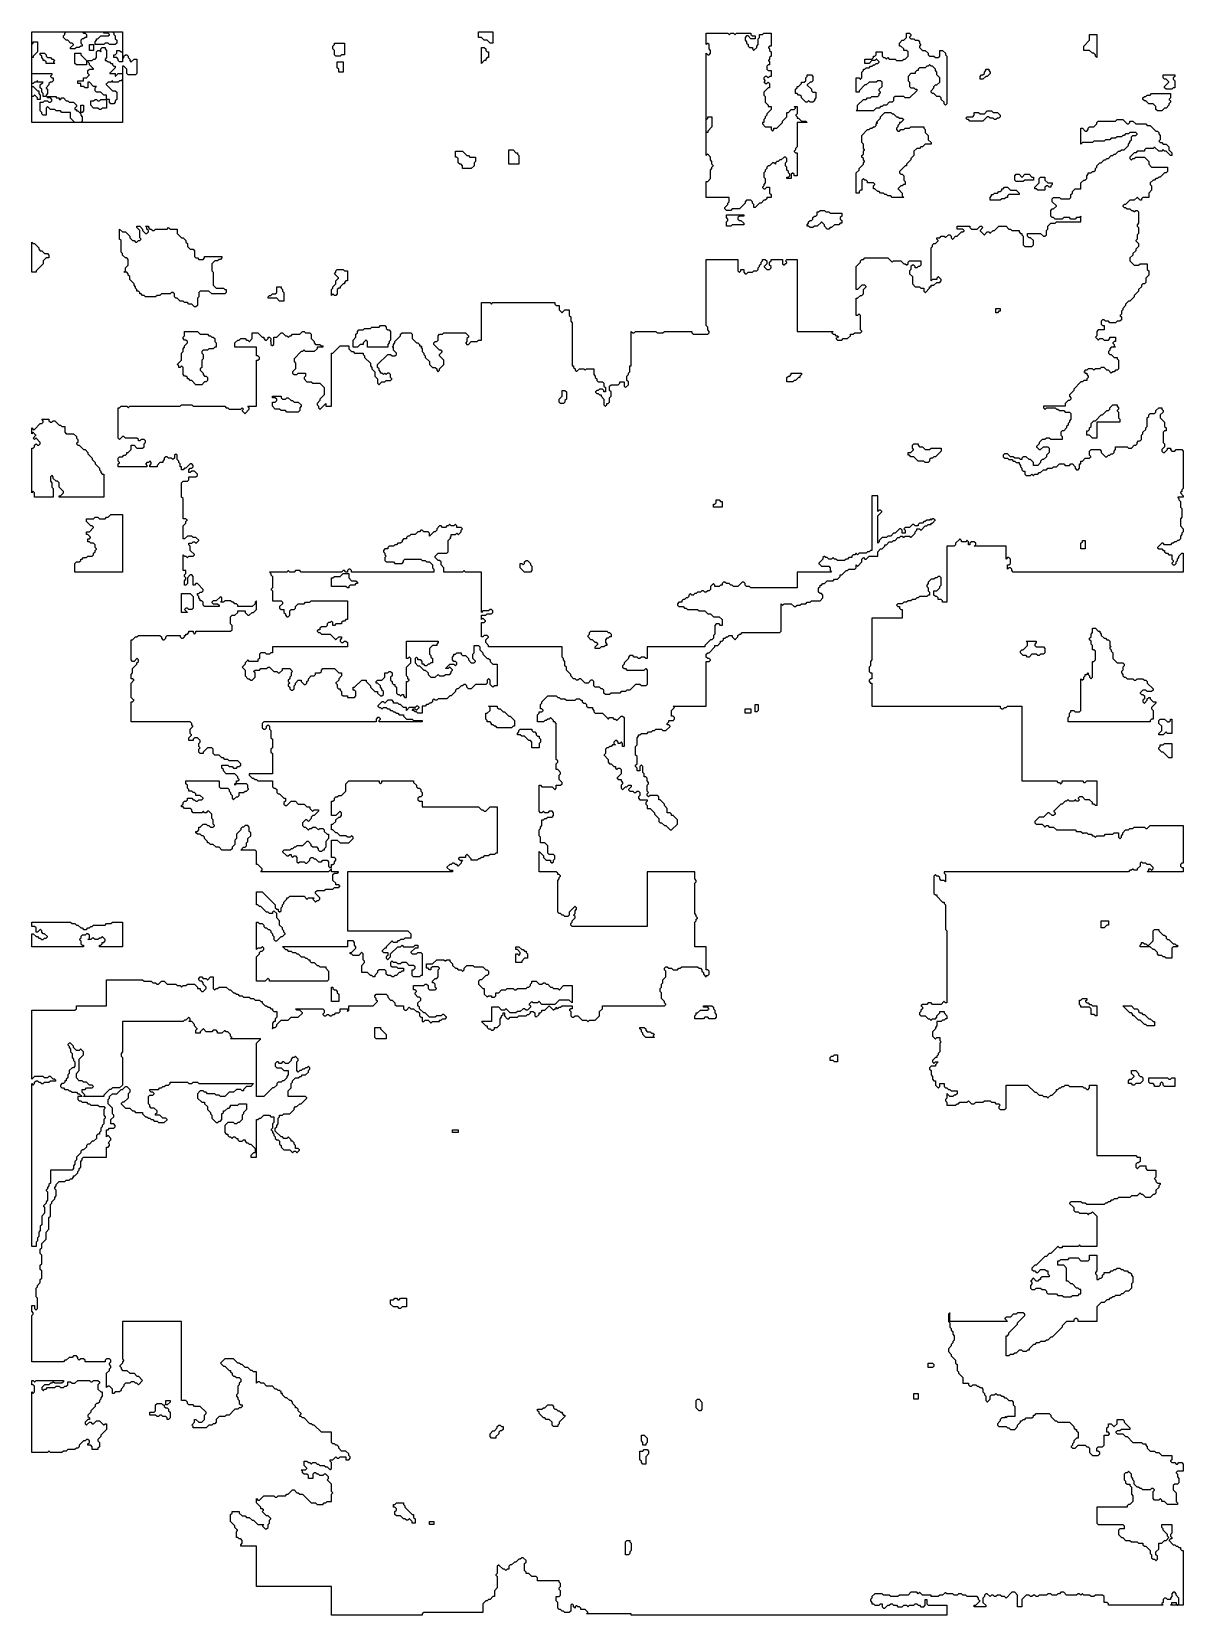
# Model space of a CAD drawing. Header units: metres. Extents: x 0 to 799, y 1 to 1100.
import ezdxf

# ---------------------------------------------------------------- set-up
doc = ezdxf.new("R2010")
doc.units = ezdxf.units.M
doc.layers.add('forest', color=7, linetype='Continuous')
doc.layers.add('forestfragmentation', color=7, linetype='Continuous')

msp = doc.modelspace()

# ---------------------------------------------------------------- linework, layer by layer
at = {"layer": 'forest', "color": 191}
for points in [[(0, 1037), (0, 1037), (0, 1100), (0, 1100), (0, 1100), (63, 1100), (63, 1100), (63, 1100), (63, 1081.2), (63, 1081.2), (63, 1081.2), (63, 1081.2), (63, 1081.2), (63, 1081.2), (63, 1081.2), (63, 1081.2), (63, 1081.2), (63, 1081.2), (63, 1081.2), (63.1, 1081.2), (63.1, 1081.1), (63.1, 1081.1), (63.1, 1081.1), (63.1, 1081.1), (63.1, 1081.1), (63.1, 1081.1), (63.1, 1081.1), (63.1, 1081.1), (63.1, 1081.1), (63.1, 1081.2), (63.2, 1081.2), (63.2, 1081.2), (63.2, 1081.2), (64, 1082), (64, 1082), (64, 1082), (64, 1082), (64, 1082), (64, 1082), (64, 1082), (64, 1082), (64, 1082), (64, 1083), (64, 1083), (64, 1083), (65, 1084), (65, 1084), (65, 1084), (66, 1084), (66, 1084), (66, 1084), (67, 1083), (67, 1083), (67, 1083), (67, 1082), (67, 1082), (67, 1082), (67, 1082), (67, 1082), (67, 1082), (67, 1082), (67, 1082), (67, 1082), (68, 1081), (68, 1081), (68, 1081), (68, 1080), (68, 1080), (68, 1080), (68, 1080), (68, 1080), (68, 1080), (68, 1080), (68, 1080), (68, 1080), (68.9, 1079.1), (68.9, 1079.1), (68.9, 1079.1), (69, 1079.1), (69, 1079), (69, 1079), (69, 1079), (69, 1079), (69, 1079), (69, 1079), (69, 1079), (69, 1079), (69, 1079), (69, 1079.1), (69.1, 1079.1), (69.1, 1079.1), (69.1, 1079.1), (71, 1081), (71, 1081), (71, 1081), (73, 1081), (73, 1081), (73, 1081), (73, 1071), (73, 1071), (73, 1071), (72, 1070), (72, 1070), (72, 1070), (67, 1070), (67, 1070), (67, 1070), (66, 1071), (66, 1071), (66, 1071), (66, 1074), (66, 1074), (66, 1074), (66, 1074), (66, 1074), (66, 1074), (66, 1074), (66, 1074), (66, 1074), (64, 1076), (64, 1076), (64, 1076), (64, 1076), (64, 1076), (64, 1076), (64, 1076), (64, 1076), (64, 1076), (63.1, 1076), (63.1, 1076), (63.1, 1076), (63.1, 1076), (63.1, 1076), (63.1, 1076), (63, 1076), (63, 1076), (63, 1076), (63, 1076), (63, 1076), (63, 1075.9), (63, 1075.9), (63, 1075.9), (63, 1075.9), (63, 1075.9), (63, 1075.9), (63, 1037), (63, 1037), (63, 1037), (63, 1037), (0, 1037), (0, 1037)], [(310, 1100), (310, 1100), (320, 1100), (320, 1100), (320, 1100), (320, 1092), (320, 1092), (320, 1092), (318, 1092), (318, 1092), (318, 1092), (316, 1094), (316, 1094), (316, 1094), (316, 1094), (316, 1094), (316, 1094), (316, 1094), (316, 1094), (316, 1094), (314, 1094), (314, 1094), (314, 1094), (312, 1096), (312, 1096), (312, 1096), (312, 1096), (312, 1096), (312, 1096), (312, 1096), (312, 1096), (312, 1096), (310, 1096), (310, 1096), (310, 1096), (310, 1100), (310, 1100)], [(468, 1014), (468, 1014), (468, 1085), (468, 1085), (468, 1085), (469, 1084), (469, 1084), (469, 1084), (469, 1084), (469, 1084), (469, 1084), (469, 1084), (469, 1084), (469, 1084), (470, 1084), (470, 1084), (470, 1084), (470, 1084), (470, 1084), (470, 1084), (470, 1084), (470, 1084), (470, 1084), (471, 1085), (471, 1085), (471, 1085), (471, 1085), (471, 1085), (471, 1085), (471, 1085), (471, 1085), (471, 1085), (471, 1087), (471, 1087), (471, 1087), (471, 1087), (471, 1087), (471, 1087), (471, 1087), (471, 1087), (471, 1087), (470, 1088), (470, 1088), (470, 1088), (470, 1091), (470, 1091), (470, 1091), (470, 1091), (470, 1091), (470, 1091), (470, 1091), (470, 1091), (470, 1091), (469.1, 1091.9), (469.1, 1091.9), (469.1, 1091.9), (469, 1091.9), (469, 1092), (469, 1092), (469, 1092), (469, 1092), (469, 1092), (469, 1092), (469, 1092), (469, 1092), (469, 1092), (469, 1091.9), (468.9, 1091.9), (468.9, 1091.9), (468.9, 1091.9), (468, 1091), (468, 1091), (468, 1091), (468, 1099), (468, 1099), (468, 1099), (483, 1099), (483, 1099), (483, 1099), (483.9, 1098.1), (483.9, 1098.1), (483.9, 1098.1), (484, 1098.1), (484, 1098), (484, 1098), (484, 1098), (484, 1098), (484, 1098), (484, 1098), (484, 1098), (484, 1098), (484, 1098), (484, 1098.1), (484.1, 1098.1), (484.1, 1098.1), (484.1, 1098.1), (485, 1099), (485, 1099), (485, 1099), (487, 1099), (487, 1099), (487, 1099), (487.9, 1098.1), (487.9, 1098.1), (487.9, 1098.1), (488, 1098.1), (488, 1098), (488, 1098), (488, 1098), (488, 1098), (488, 1098), (488, 1098), (488, 1098), (488, 1098), (488, 1098), (488, 1098.1), (488.1, 1098.1), (488.1, 1098.1), (488.1, 1098.1), (489, 1099), (489, 1099), (489, 1099), (499, 1099), (499, 1099), (499, 1099), (499, 1098), (499, 1098), (499, 1098), (499, 1098), (499, 1098), (499, 1098), (499, 1098), (499, 1098), (499, 1098), (500, 1097), (500, 1097), (500, 1097), (500, 1097), (500, 1097), (500, 1097), (500, 1097), (500, 1097), (500, 1097), (502, 1097), (502, 1097), (502, 1097), (502, 1095), (502, 1095), (502, 1095), (499, 1095), (499, 1095), (499, 1095), (497, 1097), (497, 1097), (497, 1097), (497, 1097), (497, 1097), (497, 1097), (497, 1097), (497, 1097), (497, 1097), (496, 1097), (496, 1097), (496, 1097), (496, 1097), (496, 1097), (496, 1097), (496, 1097), (496, 1097), (496, 1097), (495, 1096), (495, 1096), (495, 1096), (495, 1096), (495, 1096), (495, 1096), (495, 1096), (495, 1096), (495, 1096), (495, 1094), (495, 1094), (495, 1094), (495, 1094), (495, 1094), (495, 1094), (495, 1094), (495, 1094), (495, 1094), (496, 1093), (496, 1093), (496, 1093), (496, 1092), (496, 1092), (496, 1092), (496, 1092), (496, 1092), (496, 1092), (496, 1092), (496, 1092), (496, 1092), (497, 1091), (497, 1091), (497, 1091), (497, 1090), (497, 1090), (497, 1090), (497, 1090), (497, 1090), (497, 1090), (497, 1090), (497, 1090), (497, 1090), (498, 1089), (498, 1089), (498, 1089), (498, 1089), (498, 1089), (498, 1089), (498, 1089), (498, 1089), (498, 1089), (500, 1089), (500, 1089), (500, 1089), (500, 1088), (500, 1088), (500, 1088), (500, 1088), (500, 1088), (500, 1088), (500, 1088), (500, 1088), (500, 1088), (500.9, 1087.1), (500.9, 1087.1), (500.9, 1087.1), (501, 1087.1), (501, 1087), (501, 1087), (501, 1087), (501, 1087), (501, 1087), (501, 1087), (501, 1087), (501, 1087), (501, 1087), (501, 1087.1), (501.1, 1087.1), (501.1, 1087.1), (501.1, 1087.1), (503, 1089), (503, 1089), (503, 1089), (503, 1089), (503, 1089), (503, 1089), (503, 1089), (503, 1089), (503, 1089), (503, 1090), (503, 1090), (503, 1090), (504, 1091), (504, 1091), (504, 1091), (504, 1091), (504, 1091), (504, 1091), (504, 1091), (504, 1091), (504, 1091), (504, 1095), (504, 1095), (504, 1095), (505, 1096), (505, 1096), (505, 1096), (505, 1096), (505, 1096), (505, 1096), (505, 1096), (505, 1096), (505, 1096), (505, 1098), (505, 1098), (505, 1098), (507, 1098), (507, 1098), (507, 1098), (507, 1098), (507, 1098), (507, 1098), (507, 1098), (507, 1098), (507, 1098), (508, 1099), (508, 1099), (508, 1099), (513, 1099), (513, 1099), (513, 1099), (513, 1090), (513, 1090), (513, 1090), (512, 1090), (512, 1090), (512, 1090), (512, 1090), (512, 1090), (512, 1090), (512, 1090), (512, 1090), (512, 1090), (511.1, 1089.1), (511.1, 1089.1), (511.1, 1089.1), (511.1, 1089), (511, 1089), (511, 1089), (511, 1089), (511, 1089), (511, 1089), (511, 1089), (511, 1089), (511, 1089), (511, 1089), (511.1, 1089), (511.1, 1088.9), (511.1, 1088.9), (511.1, 1088.9), (512, 1088), (512, 1088), (512, 1088), (512, 1087), (512, 1087), (512, 1087), (512, 1087), (512, 1087), (512, 1087), (512, 1087), (512, 1087), (512, 1087), (513, 1086), (513, 1086), (513, 1086), (513, 1083), (513, 1083), (513, 1083), (512, 1082), (512, 1082), (512, 1082), (512, 1082), (512, 1082), (512, 1082), (512, 1082), (512, 1082), (512, 1082), (512, 1081), (512, 1081), (512, 1081), (511.1, 1080.1), (511.1, 1080.1), (511.1, 1080.1), (511.1, 1080), (511, 1080), (511, 1080), (511, 1080), (511, 1080), (511, 1080), (511, 1080), (511, 1080), (511, 1080), (511, 1080), (511.1, 1080), (511.1, 1079.9), (511.1, 1079.9), (511.1, 1079.9), (512, 1079), (512, 1079), (512, 1079), (512, 1077), (512, 1077), (512, 1077), (511, 1077), (511, 1077), (511, 1077), (511, 1077), (511, 1077), (511, 1077), (511, 1077), (511, 1077), (511, 1077), (510, 1076), (510, 1076), (510, 1076), (510, 1076), (510, 1076), (510, 1076), (510, 1076), (510, 1076), (510, 1076), (510, 1074), (510, 1074), (510, 1074), (510, 1074), (510, 1074), (510, 1074), (510, 1074), (510, 1074), (510, 1074), (511, 1073), (511, 1073), (511, 1073), (511, 1073), (511, 1073), (511, 1073), (511, 1073), (511, 1073), (511, 1073), (513, 1073), (513, 1073), (513, 1073), (513, 1069), (513, 1069), (513, 1069), (512, 1069), (512, 1069), (512, 1069), (512, 1069), (512, 1069), (512, 1069), (512, 1069), (512, 1069), (512, 1069), (511, 1068), (511, 1068), (511, 1068), (510, 1069), (510, 1069), (510, 1069), (510, 1069), (510, 1069), (510, 1069), (510, 1069), (510, 1069), (510, 1069), (509, 1069), (509, 1069), (509, 1069), (509, 1069), (509, 1069), (509, 1069), (509, 1069), (509, 1069), (509, 1069), (508, 1068), (508, 1068), (508, 1068), (508, 1068), (508, 1068), (508, 1068), (508, 1068), (508, 1068), (508, 1068), (508, 1067), (508, 1067), (508, 1067), (508, 1067), (508, 1067), (508, 1067), (508, 1067), (508, 1067), (508, 1067), (509, 1066), (509, 1066), (509, 1066), (508.1, 1065.1), (508.1, 1065.1), (508.1, 1065.1), (508.1, 1065), (508, 1065), (508, 1065), (508, 1065), (508, 1065), (508, 1065), (508, 1065), (508, 1065), (508, 1065), (508, 1065), (508.1, 1065), (508.1, 1064.9), (508.1, 1064.9), (508.1, 1064.9), (509, 1064), (509, 1064), (509, 1064), (509, 1064), (509, 1064), (509, 1064), (509, 1064), (509, 1064), (509, 1064), (510, 1064), (510, 1064), (510, 1064), (510, 1064), (510, 1064), (510, 1064), (510, 1064), (510, 1064), (510, 1064), (511, 1065), (511, 1065), (511, 1065), (512, 1064), (512, 1064), (512, 1064), (512, 1061), (512, 1061), (512, 1061), (511, 1061), (511, 1061), (511, 1061), (511, 1061), (511, 1061), (511, 1061), (511, 1061), (511, 1061), (511, 1061), (508, 1058), (508, 1058), (508, 1058), (508, 1058), (508, 1058), (508, 1058), (508, 1058), (508, 1058), (508, 1058), (508, 1056), (508, 1056), (508, 1056), (508, 1056), (508, 1056), (508, 1056), (508, 1056), (508, 1056), (508, 1056), (509, 1055), (509, 1055), (509, 1055), (509, 1051), (509, 1051), (509, 1051), (509, 1051), (509, 1051), (509, 1051), (509, 1051), (509, 1051), (509, 1051), (511, 1049), (511, 1049), (511, 1049), (511, 1048.1), (511, 1048.1), (511, 1048.1), (511, 1048.1), (511, 1048.1), (511, 1048.1), (511, 1048), (511, 1048), (511, 1048), (511, 1048), (511, 1048), (511.1, 1048), (511.1, 1048), (511.1, 1048), (511.1, 1048), (511.1, 1048), (511.1, 1048), (513, 1048), (513, 1048), (513, 1048), (513, 1046), (513, 1046), (513, 1046), (510, 1043), (510, 1043), (510, 1043), (510, 1043), (510, 1043), (510, 1043), (510, 1043), (510, 1043), (510, 1043), (510, 1042), (510, 1042), (510, 1042), (509, 1041), (509, 1041), (509, 1041), (509, 1041), (509, 1041), (509, 1041), (509, 1041), (509, 1041), (509, 1041), (509, 1040), (509, 1040), (509, 1040), (508, 1039), (508, 1039), (508, 1039), (508, 1039), (508, 1039), (508, 1039), (508, 1039), (508, 1039), (508, 1039), (508, 1037), (508, 1037), (508, 1037), (507.1, 1037), (507.1, 1037), (507.1, 1037), (507.1, 1037), (507.1, 1037), (507.1, 1037), (507, 1037), (507, 1037), (507, 1037), (507, 1037), (507, 1037), (507, 1036.9), (507, 1036.9), (507, 1036.9), (507, 1036.9), (507, 1036.9), (507, 1036.9), (507, 1036), (507, 1036), (507, 1036), (507, 1036), (507, 1036), (507, 1036), (507, 1036), (507, 1036), (507, 1036), (509, 1034), (509, 1034), (509, 1034), (509, 1034), (509, 1034), (509, 1034), (509, 1034), (509, 1034), (509, 1034), (513, 1034), (513, 1034), (513, 1034), (513, 1032), (513, 1032), (513, 1032), (513, 1032), (513, 1032), (513, 1032), (513, 1032), (513, 1032), (513, 1032), (513.9, 1031.1), (513.9, 1031.1), (513.9, 1031.1), (514, 1031.1), (514, 1031), (514, 1031), (514, 1031), (514, 1031), (514, 1031), (514, 1031), (514, 1031), (514, 1031), (514, 1031), (514, 1031.1), (514.1, 1031.1), (514.1, 1031.1), (514.1, 1031.1), (515, 1032), (515, 1032), (515, 1032), (515, 1032), (515, 1032), (515, 1032), (515, 1032), (515, 1032), (515, 1032), (515, 1033), (515, 1033), (515, 1033), (517, 1033), (517, 1033), (517, 1033), (517, 1033), (517, 1033), (517, 1033), (517, 1033), (517, 1033), (517, 1033), (521, 1037), (521, 1037), (521, 1037), (521, 1037), (521, 1037), (521, 1037), (521, 1037), (521, 1037), (521, 1037), (521, 1038), (521, 1038), (521, 1038), (524, 1041), (524, 1041), (524, 1041), (524, 1041), (524, 1041), (524, 1041), (524, 1041), (524, 1041), (524, 1041), (524, 1044), (524, 1044), (524, 1044), (525, 1044), (525, 1044), (525, 1044), (525, 1044), (525, 1044), (525, 1044), (525, 1044), (525, 1044), (525, 1044), (527, 1046), (527, 1046), (527, 1046), (529, 1046), (529, 1046), (529, 1046), (529, 1046), (529, 1046), (529, 1046), (529, 1046), (529, 1046), (529, 1046), (529.9, 1046.9), (529.9, 1046.9), (529.9, 1046.9), (529.9, 1047), (530, 1047), (530, 1047), (530, 1047), (530, 1047), (530, 1047), (530, 1047), (530, 1047), (530, 1047), (530, 1047), (529.9, 1047), (529.9, 1047.1), (529.9, 1047.1), (529.9, 1047.1), (529, 1048), (529, 1048), (529, 1048), (531, 1048), (531, 1048), (531, 1048), (531, 1043), (531, 1043), (531, 1043), (530.1, 1042.1), (530.1, 1042.1), (530.1, 1042.1), (530.1, 1042), (530, 1042), (530, 1042), (530, 1042), (530, 1042), (530, 1042), (530, 1042), (530, 1042), (530, 1042), (530, 1042), (530.1, 1042), (530.1, 1041.9), (530.1, 1041.9), (530.1, 1041.9), (531, 1041), (531, 1041), (531, 1041), (531, 1040.1), (531, 1040.1), (531, 1040.1), (531, 1040.1), (531, 1040.1), (531, 1040.1), (531, 1040), (531, 1040), (531, 1040), (531, 1040), (531, 1040), (531.1, 1040), (531.1, 1040), (531.1, 1040), (531.1, 1040), (531.1, 1040), (531.1, 1040), (532, 1040), (532, 1040), (532, 1040), (534, 1038), (534, 1038), (534, 1038), (534, 1038), (534, 1038), (534, 1038), (534, 1038), (534, 1038), (534, 1038), (537, 1038), (537, 1038), (537, 1038), (538, 1037), (538, 1037), (538, 1037), (531.1, 1037), (531.1, 1037), (531.1, 1037), (531.1, 1037), (531.1, 1037), (531.1, 1037), (531, 1037), (531, 1037), (531, 1037), (531, 1037), (531, 1037), (531, 1036.9), (531, 1036.9), (531, 1036.9), (531, 1036.9), (531, 1036.9), (531, 1036.9), (531, 1020), (531, 1020), (531, 1020), (530, 1019), (530, 1019), (530, 1019), (530, 1019), (530, 1019), (530, 1019), (530, 1019), (530, 1019), (530, 1019), (530, 1018), (530, 1018), (530, 1018), (529.1, 1017.1), (529.1, 1017.1), (529.1, 1017.1), (529.1, 1017), (529, 1017), (529, 1017), (529, 1017), (529, 1017), (529, 1017), (529, 1017), (529, 1017), (529, 1017), (529, 1017), (529.1, 1017), (529.1, 1016.9), (529.1, 1016.9), (529.1, 1016.9), (530, 1016), (530, 1016), (530, 1016), (530, 1016), (530, 1016), (530, 1016), (530, 1016), (530, 1016), (530, 1016), (531, 1016), (531, 1016), (531, 1016), (531, 1000), (531, 1000), (531, 1000), (529, 1000), (529, 1000), (529, 1000), (529, 1001), (529, 1001), (529, 1001), (529, 1001), (529, 1001), (529, 1001), (529, 1001), (529, 1001), (529, 1001), (528.1, 1001.9), (528.1, 1001.9), (528.1, 1001.9), (528, 1001.9), (528, 1002), (528, 1002), (528, 1002), (528, 1002), (528, 1002), (528, 1002), (528, 1002), (528, 1002), (528, 1002), (528, 1001.9), (527.9, 1001.9), (527.9, 1001.9), (527.9, 1001.9), (527, 1001), (527, 1001), (527, 1001), (527, 1001), (527, 1001), (527, 1001), (527, 1001), (527, 1001), (527, 1001), (527, 998), (527, 998), (527, 998), (524, 998), (524, 998), (524, 998), (524, 999), (524, 999), (524, 999), (525, 999), (525, 999), (525, 999), (525, 999), (525, 999), (525, 999), (525, 999), (525, 999), (525, 999), (526, 1000), (526, 1000), (526, 1000), (526, 1000), (526, 1000), (526, 1000), (526, 1000), (526, 1000), (526, 1000), (526, 1001), (526, 1001), (526, 1001), (526, 1001), (526, 1001), (526, 1001), (526, 1001), (526, 1001), (526, 1001), (525, 1002), (525, 1002), (525, 1002), (525, 1003), (525, 1003), (525, 1003), (525, 1003), (525, 1003), (525, 1003), (525, 1003), (525, 1003), (525, 1003), (524, 1004), (524, 1004), (524, 1004), (524, 1006), (524, 1006), (524, 1006), (524, 1006), (524, 1006), (524, 1006), (524, 1006), (524, 1006), (524, 1006), (523, 1007), (523, 1007), (523, 1007), (523, 1009), (523, 1009), (523, 1009), (524, 1010), (524, 1010), (524, 1010), (524, 1010), (524, 1010), (524, 1010), (524, 1010), (524, 1010), (524, 1010), (524, 1012), (524, 1012), (524, 1012), (524, 1012), (524, 1012), (524, 1012), (524, 1012), (524, 1012), (524, 1012), (523, 1013), (523, 1013), (523, 1013), (523, 1013), (523, 1013), (523, 1013), (523, 1013), (523, 1013), (523, 1013), (522, 1013), (522, 1013), (522, 1013), (522, 1013), (522, 1013), (522, 1013), (522, 1013), (522, 1013), (522, 1013), (520, 1011), (520, 1011), (520, 1011), (519, 1011), (519, 1011), (519, 1011), (519, 1011), (519, 1011), (519, 1011), (519, 1011), (519, 1011), (519, 1011), (518, 1010), (518, 1010), (518, 1010), (517, 1010), (517, 1010), (517, 1010), (517, 1010), (517, 1010), (517, 1010), (517, 1010), (517, 1010), (517, 1010), (516, 1009), (516, 1009), (516, 1009), (516, 1009), (516, 1009), (516, 1009), (516, 1009), (516, 1009), (516, 1009), (516, 1008), (516, 1008), (516, 1008), (515, 1009), (515, 1009), (515, 1009), (515, 1009), (515, 1009), (515, 1009), (515, 1009), (515, 1009), (515, 1009), (514, 1009), (514, 1009), (514, 1009), (514, 1009), (514, 1009), (514, 1009), (514, 1009), (514, 1009), (514, 1009), (512, 1007), (512, 1007), (512, 1007), (511, 1007), (511, 1007), (511, 1007), (511, 1007), (511, 1007), (511, 1007), (511, 1007), (511, 1007), (511, 1007), (510, 1006), (510, 1006), (510, 1006), (510, 1006), (510, 1006), (510, 1006), (510, 1006), (510, 1006), (510, 1006), (510, 1005), (510, 1005), (510, 1005), (509, 1004), (509, 1004), (509, 1004), (509, 1004), (509, 1004), (509, 1004), (509, 1004), (509, 1004), (509, 1004), (509, 1003), (509, 1003), (509, 1003), (508, 1002), (508, 1002), (508, 1002), (508, 1002), (508, 1002), (508, 1002), (508, 1002), (508, 1002), (508, 1002), (508, 999), (508, 999), (508, 999), (508, 999), (508, 999), (508, 999), (508, 999), (508, 999), (508, 999), (509, 998), (509, 998), (509, 998), (509, 995), (509, 995), (509, 995), (508, 994), (508, 994), (508, 994), (508, 994), (508, 994), (508, 994), (508, 994), (508, 994), (508, 994), (508, 993), (508, 993), (508, 993), (507.1, 992.1), (507.1, 992.1), (507.1, 992.1), (507.1, 992), (507, 992), (507, 992), (507, 992), (507, 992), (507, 992), (507, 992), (507, 992), (507, 992), (507, 992), (507.1, 992), (507.1, 991.9), (507.1, 991.9), (507.1, 991.9), (508, 991), (508, 991), (508, 991), (508, 991), (508, 991), (508, 991), (508, 991), (508, 991), (508, 991), (509, 991), (509, 991), (509, 991), (509, 991), (509, 991), (509, 991), (509, 991), (509, 991), (509, 991), (510, 992), (510, 992), (510, 992), (512, 992), (512, 992), (512, 992), (512, 988), (512, 988), (512, 988), (512, 988), (512, 988), (512, 988), (512, 988), (512, 988), (512, 988), (513, 987), (513, 987), (513, 987), (513, 985), (513, 985), (513, 985), (510.1, 985), (510.1, 985), (510.1, 985), (510.1, 985), (510.1, 985), (510.1, 985), (510, 985), (510, 985), (510, 985), (510, 985), (510, 985), (510, 984.9), (510, 984.9), (510, 984.9), (510, 984.9), (510, 984.9), (510, 984.9), (510, 984), (510, 984), (510, 984), (509, 983), (509, 983), (509, 983), (508, 983), (508, 983), (508, 983), (508, 983), (508, 983), (508, 983), (508, 983), (508, 983), (508, 983), (506, 981), (506, 981), (506, 981), (505, 981), (505, 981), (505, 981), (505, 981), (505, 981), (505, 981), (505, 981), (505, 981), (505, 981), (502, 978), (502, 978), (502, 978), (501, 978), (501, 978), (501, 978), (501, 980), (501, 980), (501, 980), (501, 980), (501, 980), (501, 980), (501, 980), (501, 980), (501, 980), (500, 981), (500, 981), (500, 981), (500, 982), (500, 982), (500, 982), (500, 982), (500, 982), (500, 982), (500, 982), (500, 982), (500, 982), (499, 983), (499, 983), (499, 983), (499, 983), (499, 983), (499, 983), (499, 983), (499, 983), (499, 983), (496, 983), (496, 983), (496, 983), (496, 983), (496, 983), (496, 983), (496, 983), (496, 983), (496, 983), (495, 982), (495, 982), (495, 982), (495, 982), (495, 982), (495, 982), (495, 982), (495, 982), (495, 982), (495, 981), (495, 981), (495, 981), (491, 977), (491, 977), (491, 977), (486, 977), (486, 977), (486, 977), (486, 977), (486, 977), (486, 977), (486, 977), (486, 977), (486, 977), (485, 976), (485, 976), (485, 976), (482, 976), (482, 976), (482, 976), (481, 977), (481, 977), (481, 977), (481, 978), (481, 978), (481, 978), (483, 980), (483, 980), (483, 980), (483, 980), (483, 980), (483, 980), (483, 980), (483, 980), (483, 980), (483, 981), (483, 981), (483, 981), (484, 982), (484, 982), (484, 982), (484, 982), (484, 982), (484, 982), (484, 982), (484, 982), (484, 982), (484, 984.9), (484, 984.9), (484, 984.9), (484, 984.9), (484, 984.9), (484, 984.9), (484, 985), (484, 985), (484, 985), (484, 985), (484, 985), (483.9, 985), (483.9, 985), (483.9, 985), (483.9, 985), (483.9, 985), (483.9, 985), (468, 985), (468, 985), (468, 985), (468, 996), (468, 996), (468, 996), (469, 996), (469, 996), (469, 996), (469, 996), (469, 996), (469, 996), (469, 996), (469, 996), (469, 996), (471, 998), (471, 998), (471, 998), (471, 998), (471, 998), (471, 998), (471, 998), (471, 998), (471, 998), (471, 1004), (471, 1004), (471, 1004), (472, 1005), (472, 1005), (472, 1005), (472, 1005), (472, 1005), (472, 1005), (472, 1005), (472, 1005), (472, 1005), (472, 1006), (472, 1006), (472, 1006), (472.9, 1006.9), (472.9, 1006.9), (472.9, 1006.9), (472.9, 1007), (473, 1007), (473, 1007), (473, 1007), (473, 1007), (473, 1007), (473, 1007), (473, 1007), (473, 1007), (473, 1007), (472.9, 1007), (472.9, 1007.1), (472.9, 1007.1), (472.9, 1007.1), (472, 1008), (472, 1008), (472, 1008), (472, 1010), (472, 1010), (472, 1010), (472, 1010), (472, 1010), (472, 1010), (472, 1010), (472, 1010), (472, 1010), (471, 1011), (471, 1011), (471, 1011), (471, 1013), (471, 1013), (471, 1013), (471, 1013), (471, 1013), (471, 1013), (471, 1013), (471, 1013), (471, 1013), (469.1, 1014.9), (469.1, 1014.9), (469.1, 1014.9), (469, 1014.9), (469, 1015), (469, 1015), (469, 1015), (469, 1015), (469, 1015), (469, 1015), (469, 1015), (469, 1015), (469, 1015), (469, 1014.9), (468.9, 1014.9), (468.9, 1014.9), (468.9, 1014.9), (468, 1014), (468, 1014)], [(572, 1058), (572, 1058), (572, 1068), (572, 1068), (572, 1068), (574, 1068), (574, 1068), (574, 1068), (574.9, 1067.1), (574.9, 1067.1), (574.9, 1067.1), (575, 1067.1), (575, 1067), (575, 1067), (575, 1067), (575, 1067), (575, 1067), (575, 1067), (575, 1067), (575, 1067), (575, 1067), (575, 1067.1), (575.1, 1067.1), (575.1, 1067.1), (575.1, 1067.1), (576, 1068), (576, 1068), (576, 1068), (576, 1068), (576, 1068), (576, 1068), (576, 1068), (576, 1068), (576, 1068), (576, 1072), (576, 1072), (576, 1072), (577, 1073), (577, 1073), (577, 1073), (577, 1073), (577, 1073), (577, 1073), (577, 1073), (577, 1073), (577, 1073), (577, 1074), (577, 1074), (577, 1074), (578, 1074), (578, 1074), (578, 1074), (578, 1074), (578, 1074), (578, 1074), (578, 1074), (578, 1074), (578, 1074), (579, 1075), (579, 1075), (579, 1075), (581, 1075), (581, 1075), (581, 1075), (581, 1075), (581, 1075), (581, 1075), (581, 1075), (581, 1075), (581, 1075), (582, 1076), (582, 1076), (582, 1076), (583, 1076), (583, 1076), (583, 1076), (583, 1076), (583, 1076), (583, 1076), (583, 1076), (583, 1076), (583, 1076), (584, 1077), (584, 1077), (584, 1077), (585, 1077), (585, 1077), (585, 1077), (585, 1077), (585, 1077), (585, 1077), (585, 1077), (585, 1077), (585, 1077), (586, 1078), (586, 1078), (586, 1078), (587, 1078), (587, 1078), (587, 1078), (587, 1078), (587, 1078), (587, 1078), (587, 1078), (587, 1078), (587, 1078), (587.9, 1078.9), (587.9, 1078.9), (587.9, 1078.9), (587.9, 1079), (588, 1079), (588, 1079), (588, 1079), (588, 1079), (588, 1079), (588, 1079), (588, 1079), (588, 1079), (588, 1079), (587.9, 1079), (587.9, 1079.1), (587.9, 1079.1), (587.9, 1079.1), (586.1, 1080.9), (586.1, 1080.9), (586.1, 1080.9), (586, 1080.9), (586, 1081), (586, 1081), (586, 1081), (586, 1081), (586, 1081), (586, 1081), (586, 1081), (586, 1081), (586, 1081), (586, 1080.9), (585.9, 1080.9), (585.9, 1080.9), (585.9, 1080.9), (585, 1080), (585, 1080), (585, 1080), (583, 1080), (583, 1080), (583, 1080), (583, 1080), (583, 1080), (583, 1080), (583, 1080), (583, 1080), (583, 1080), (581, 1078), (581, 1078), (581, 1078), (578, 1078), (578, 1078), (578, 1078), (578, 1081), (578, 1081), (578, 1081), (583, 1081), (583, 1081), (583, 1081), (583, 1081), (583, 1081), (583, 1081), (583, 1081), (583, 1081), (583, 1081), (584, 1082), (584, 1082), (584, 1082), (584, 1082), (584, 1082), (584, 1082), (584, 1082), (584, 1082), (584, 1082), (584, 1083), (584, 1083), (584, 1083), (585, 1083), (585, 1083), (585, 1083), (585, 1083), (585, 1083), (585, 1083), (585, 1083), (585, 1083), (585, 1083), (586, 1084), (586, 1084), (586, 1084), (586, 1084), (586, 1084), (586, 1084), (586, 1084), (586, 1084), (586, 1084), (586, 1086), (586, 1086), (586, 1086), (590, 1086), (590, 1086), (590, 1086), (590, 1083), (590, 1083), (590, 1083), (590, 1083), (590, 1083), (590, 1083), (590, 1083), (590, 1083), (590, 1083), (591, 1082), (591, 1082), (591, 1082), (591, 1082), (591, 1082), (591, 1082), (591, 1082), (591, 1082), (591, 1082), (592, 1082), (592, 1082), (592, 1082), (592.9, 1081.1), (592.9, 1081.1), (592.9, 1081.1), (593, 1081.1), (593, 1081), (593, 1081), (593, 1081), (593, 1081), (593, 1081), (593, 1081), (593, 1081), (593, 1081), (593, 1081), (593, 1081.1), (593.1, 1081.1), (593.1, 1081.1), (593.1, 1081.1), (594, 1082), (594, 1082), (594, 1082), (595, 1081), (595, 1081), (595, 1081), (595, 1081), (595, 1081), (595, 1081), (595, 1081), (595, 1081), (595, 1081), (599, 1081), (599, 1081), (599, 1081), (600, 1080), (600, 1080), (600, 1080), (600, 1080), (600, 1080), (600, 1080), (600, 1080), (600, 1080), (600, 1080), (604, 1080), (604, 1080), (604, 1080), (604, 1080), (604, 1080), (604, 1080), (604, 1080), (604, 1080), (604, 1080), (605, 1081), (605, 1081), (605, 1081), (606, 1081), (606, 1081), (606, 1081), (606, 1081), (606, 1081), (606, 1081), (606, 1081), (606, 1081), (606, 1081), (608, 1083), (608, 1083), (608, 1083), (608, 1083), (608, 1083), (608, 1083), (608, 1083), (608, 1083), (608, 1083), (608, 1086), (608, 1086), (608, 1086), (608, 1086), (608, 1086), (608, 1086), (608, 1086), (608, 1086), (608, 1086), (607, 1087), (607, 1087), (607, 1087), (607, 1087), (607, 1087), (607, 1087), (607, 1087), (607, 1087), (607, 1087), (605, 1087), (605, 1087), (605, 1087), (605, 1088), (605, 1088), (605, 1088), (605, 1088), (605, 1088), (605, 1088), (605, 1088), (605, 1088), (605, 1088), (603, 1090), (603, 1090), (603, 1090), (603, 1090), (603, 1090), (603, 1090), (603, 1090), (603, 1090), (603, 1090), (602, 1090), (602, 1090), (602, 1090), (602, 1092), (602, 1092), (602, 1092), (604, 1094), (604, 1094), (604, 1094), (605, 1094), (605, 1094), (605, 1094), (605, 1094), (605, 1094), (605, 1094), (605, 1094), (605, 1094), (605, 1094), (607, 1096), (607, 1096), (607, 1096), (607, 1096), (607, 1096), (607, 1096), (607, 1096), (607, 1096), (607, 1096), (607, 1099), (607, 1099), (607, 1099), (609, 1099), (609, 1099), (609, 1099), (610, 1098), (610, 1098), (610, 1098), (610, 1097), (610, 1097), (610, 1097), (609.1, 1096.1), (609.1, 1096.1), (609.1, 1096.1), (609.1, 1096), (609, 1096), (609, 1096), (609, 1096), (609, 1096), (609, 1096), (609, 1096), (609, 1096), (609, 1096), (609, 1096), (609.1, 1096), (609.1, 1095.9), (609.1, 1095.9), (609.1, 1095.9), (610, 1095), (610, 1095), (610, 1095), (610, 1095), (610, 1095), (610, 1095), (610, 1095), (610, 1095), (610, 1095), (612, 1095), (612, 1095), (612, 1095), (613, 1094), (613, 1094), (613, 1094), (613, 1094), (613, 1094), (613, 1094), (613, 1094), (613, 1094), (613, 1094), (615, 1094), (615, 1094), (615, 1094), (616, 1093), (616, 1093), (616, 1093), (616, 1092), (616, 1092), (616, 1092), (616, 1092), (616, 1092), (616, 1092), (616, 1092), (616, 1092), (616, 1092), (617, 1091), (617, 1091), (617, 1091), (616, 1090), (616, 1090), (616, 1090), (616, 1090), (616, 1090), (616, 1090), (616, 1090), (616, 1090), (616, 1090), (616, 1089), (616, 1089), (616, 1089), (616, 1089), (616, 1089), (616, 1089), (616, 1089), (616, 1089), (616, 1089), (618, 1087), (618, 1087), (618, 1087), (618, 1087), (618, 1087), (618, 1087), (618, 1087), (618, 1087), (618, 1087), (620, 1087), (620, 1087), (620, 1087), (622, 1085), (622, 1085), (622, 1085), (622, 1084), (622, 1084), (622, 1084), (622, 1084), (622, 1084), (622, 1084), (622, 1084), (622, 1084), (622, 1084), (623, 1083), (623, 1083), (623, 1083), (623, 1083), (623, 1083), (623, 1083), (623, 1083), (623, 1083), (623, 1083), (626, 1083), (626, 1083), (626, 1083), (627, 1082), (627, 1082), (627, 1082), (627, 1082), (627, 1082), (627, 1082), (627, 1082), (627, 1082), (627, 1082), (629, 1082), (629, 1082), (629, 1082), (629, 1082), (629, 1082), (629, 1082), (629, 1082), (629, 1082), (629, 1082), (630, 1083), (630, 1083), (630, 1083), (630, 1083), (630, 1083), (630, 1083), (630, 1083), (630, 1083), (630, 1083), (630, 1087), (630, 1087), (630, 1087), (632, 1087), (632, 1087), (632, 1087), (634, 1085), (634, 1085), (634, 1085), (634, 1084), (634, 1084), (634, 1084), (634, 1084), (634, 1084), (634, 1084), (634, 1084), (634, 1084), (634, 1084), (635, 1083), (635, 1083), (635, 1083), (635, 1050), (635, 1050), (635, 1050), (634, 1049), (634, 1049), (634, 1049), (633, 1050), (633, 1050), (633, 1050), (633, 1051), (633, 1051), (633, 1051), (633, 1051), (633, 1051), (633, 1051), (633, 1051), (633, 1051), (633, 1051), (631, 1053), (631, 1053), (631, 1053), (631, 1054), (631, 1054), (631, 1054), (631, 1054), (631, 1054), (631, 1054), (631, 1054), (631, 1054), (631, 1054), (630, 1055), (630, 1055), (630, 1055), (630, 1055), (630, 1055), (630, 1055), (630, 1055), (630, 1055), (630, 1055), (628, 1055), (628, 1055), (628, 1055), (626, 1057), (626, 1057), (626, 1057), (626, 1057), (626, 1057), (626, 1057), (626, 1057), (626, 1057), (626, 1057), (625, 1057), (625, 1057), (625, 1057), (624, 1058), (624, 1058), (624, 1058), (624, 1059), (624, 1059), (624, 1059), (626, 1061), (626, 1061), (626, 1061), (626, 1061), (626, 1061), (626, 1061), (626, 1061), (626, 1061), (626, 1061), (626, 1062), (626, 1062), (626, 1062), (627, 1063), (627, 1063), (627, 1063), (628, 1063), (628, 1063), (628, 1063), (628, 1063), (628, 1063), (628, 1063), (628, 1063), (628, 1063), (628, 1063), (630, 1065), (630, 1065), (630, 1065), (630, 1065), (630, 1065), (630, 1065), (630, 1065), (630, 1065), (630, 1065), (630, 1068), (630, 1068), (630, 1068), (630, 1068), (630, 1068), (630, 1068), (630, 1068), (630, 1068), (630, 1068), (628, 1070), (628, 1070), (628, 1070), (628, 1072), (628, 1072), (628, 1072), (628, 1072), (628, 1072), (628, 1072), (628, 1072), (628, 1072), (628, 1072), (627, 1073), (627, 1073), (627, 1073), (627, 1074), (627, 1074), (627, 1074), (627, 1074), (627, 1074), (627, 1074), (627, 1074), (627, 1074), (627, 1074), (625, 1076), (625, 1076), (625, 1076), (625, 1076), (625, 1076), (625, 1076), (625, 1076), (625, 1076), (625, 1076), (624, 1076), (624, 1076), (624, 1076), (623.1, 1076.9), (623.1, 1076.9), (623.1, 1076.9), (623, 1076.9), (623, 1077), (623, 1077), (623, 1077), (623, 1077), (623, 1077), (623, 1077), (623, 1077), (623, 1077), (623, 1077), (623, 1076.9), (622.9, 1076.9), (622.9, 1076.9), (622.9, 1076.9), (622, 1076), (622, 1076), (622, 1076), (621, 1076), (621, 1076), (621, 1076), (621, 1076), (621, 1076), (621, 1076), (621, 1076), (621, 1076), (621, 1076), (620, 1075), (620, 1075), (620, 1075), (616, 1075), (616, 1075), (616, 1075), (616, 1075), (616, 1075), (616, 1075), (616, 1075), (616, 1075), (616, 1075), (615, 1074), (615, 1074), (615, 1074), (615, 1074), (615, 1074), (615, 1074), (615, 1074), (615, 1074), (615, 1074), (615, 1073), (615, 1073), (615, 1073), (614, 1073), (614, 1073), (614, 1073), (614, 1073), (614, 1073), (614, 1073), (614, 1073), (614, 1073), (614, 1073), (613, 1072), (613, 1072), (613, 1072), (613, 1072), (613, 1072), (613, 1072), (613, 1072), (613, 1072), (613, 1072), (613, 1071), (613, 1071), (613, 1071), (610, 1071), (610, 1071), (610, 1071), (610, 1071), (610, 1071), (610, 1071), (610, 1071), (610, 1071), (610, 1071), (608, 1069), (608, 1069), (608, 1069), (608, 1069), (608, 1069), (608, 1069), (608, 1069), (608, 1069), (608, 1069), (608, 1066), (608, 1066), (608, 1066), (608, 1066), (608, 1066), (608, 1066), (608, 1066), (608, 1066), (608, 1066), (609, 1065), (609, 1065), (609, 1065), (609, 1062), (609, 1062), (609, 1062), (609, 1062), (609, 1062), (609, 1062), (609, 1062), (609, 1062), (609, 1062), (610, 1061), (610, 1061), (610, 1061), (610, 1061), (610, 1061), (610, 1061), (610, 1061), (610, 1061), (610, 1061), (612, 1061), (612, 1061), (612, 1061), (613, 1060), (613, 1060), (613, 1060), (613, 1060), (613, 1060), (613, 1060), (613, 1060), (613, 1060), (613, 1060), (614, 1060), (614, 1060), (614, 1060), (614, 1059), (614, 1059), (614, 1059), (609, 1054), (609, 1054), (609, 1054), (606, 1054), (606, 1054), (606, 1054), (605, 1055), (605, 1055), (605, 1055), (605, 1055), (605, 1055), (605, 1055), (605, 1055), (605, 1055), (605, 1055), (599, 1055), (599, 1055), (599, 1055), (599, 1055), (599, 1055), (599, 1055), (599, 1055), (599, 1055), (599, 1055), (598, 1054), (598, 1054), (598, 1054), (598, 1054), (598, 1054), (598, 1054), (598, 1054), (598, 1054), (598, 1054), (598, 1052), (598, 1052), (598, 1052), (597, 1051), (597, 1051), (597, 1051), (595, 1051), (595, 1051), (595, 1051), (595, 1051), (595, 1051), (595, 1051), (595, 1051), (595, 1051), (595, 1051), (593, 1049), (593, 1049), (593, 1049), (591, 1049), (591, 1049), (591, 1049), (591, 1049), (591, 1049), (591, 1049), (591, 1049), (591, 1049), (591, 1049), (590, 1048), (590, 1048), (590, 1048), (589, 1048), (589, 1048), (589, 1048), (589, 1048), (589, 1048), (589, 1048), (589, 1048), (589, 1048), (589, 1048), (588, 1047), (588, 1047), (588, 1047), (586, 1047), (586, 1047), (586, 1047), (586, 1047), (586, 1047), (586, 1047), (586, 1047), (586, 1047), (586, 1047), (584, 1045), (584, 1045), (584, 1045), (572, 1045), (572, 1045), (572, 1045), (573, 1046), (573, 1046), (573, 1046), (573, 1046), (573, 1046), (573, 1046), (573, 1046), (573, 1046), (573, 1046), (573, 1049), (573, 1049), (573, 1049), (577, 1053), (577, 1053), (577, 1053), (579, 1053), (579, 1053), (579, 1053), (579, 1053), (579, 1053), (579, 1053), (579, 1053), (579, 1053), (579, 1053), (580, 1054), (580, 1054), (580, 1054), (582, 1054), (582, 1054), (582, 1054), (582, 1054), (582, 1054), (582, 1054), (582, 1054), (582, 1054), (582, 1054), (583, 1055), (583, 1055), (583, 1055), (587, 1055), (587, 1055), (587, 1055), (587, 1055), (587, 1055), (587, 1055), (587, 1055), (587, 1055), (587, 1055), (588, 1056), (588, 1056), (588, 1056), (588, 1056), (588, 1056), (588, 1056), (588, 1056), (588, 1056), (588, 1056), (588, 1057), (588, 1057), (588, 1057), (588.9, 1057.9), (588.9, 1057.9), (588.9, 1057.9), (588.9, 1058), (589, 1058), (589, 1058), (589, 1058), (589, 1058), (589, 1058), (589, 1058), (589, 1058), (589, 1058), (589, 1058), (588.9, 1058), (588.9, 1058.1), (588.9, 1058.1), (588.9, 1058.1), (588, 1059), (588, 1059), (588, 1059), (588, 1060), (588, 1060), (588, 1060), (590, 1062), (590, 1062), (590, 1062), (590, 1062), (590, 1062), (590, 1062), (590, 1062), (590, 1062), (590, 1062), (590, 1065), (590, 1065), (590, 1065), (590, 1065), (590, 1065), (590, 1065), (590, 1065), (590, 1065), (590, 1065), (589, 1066), (589, 1066), (589, 1066), (589, 1066), (589, 1066), (589, 1066), (589, 1066), (589, 1066), (589, 1066), (587, 1066), (587, 1066), (587, 1066), (587, 1066), (587, 1066), (587, 1066), (587, 1066), (587, 1066), (587, 1066), (586, 1065), (586, 1065), (586, 1065), (581, 1065), (581, 1065), (581, 1065), (581, 1065), (581, 1065), (581, 1065), (581, 1065), (581, 1065), (581, 1065), (579, 1063), (579, 1063), (579, 1063), (578, 1063), (578, 1063), (578, 1063), (578, 1063), (578, 1063), (578, 1063), (578, 1063), (578, 1063), (578, 1063), (574, 1059), (574, 1059), (574, 1059), (574, 1059), (574, 1059), (574, 1059), (574, 1059), (574, 1059), (574, 1059), (574, 1058), (574, 1058), (574, 1058), (572, 1058), (572, 1058)], [(209, 1088), (209, 1088), (209, 1090), (209, 1090), (209, 1090), (210, 1091), (210, 1091), (210, 1091), (210, 1091), (210, 1091), (210, 1091), (210, 1091), (210, 1091), (210, 1091), (210, 1092), (210, 1092), (210, 1092), (217, 1092), (217, 1092), (217, 1092), (217, 1084), (217, 1084), (217, 1084), (215, 1084), (215, 1084), (215, 1084), (215, 1084), (215, 1084), (215, 1084), (215, 1084), (215, 1084), (215, 1084), (214, 1083), (214, 1083), (214, 1083), (211, 1083), (211, 1083), (211, 1083), (210, 1084), (210, 1084), (210, 1084), (210, 1087), (210, 1087), (210, 1087), (210, 1087), (210, 1087), (210, 1087), (210, 1087), (210, 1087), (210, 1087), (209, 1088), (209, 1088)], [(312, 1089), (312, 1089), (314, 1089), (314, 1089), (314, 1089), (315, 1088), (315, 1088), (315, 1088), (315, 1087), (315, 1087), (315, 1087), (315, 1087), (315, 1087), (315, 1087), (315, 1087), (315, 1087), (315, 1087), (316, 1086), (316, 1086), (316, 1086), (316, 1086), (316, 1086), (316, 1086), (316, 1086), (316, 1086), (316, 1086), (317, 1086), (317, 1086), (317, 1086), (317, 1082), (317, 1082), (317, 1082), (316, 1082), (316, 1082), (316, 1082), (316, 1082), (316, 1082), (316, 1082), (316, 1082), (316, 1082), (316, 1082), (315, 1081), (315, 1081), (315, 1081), (315, 1081), (315, 1081), (315, 1081), (315, 1081), (315, 1081), (315, 1081), (315, 1080), (315, 1080), (315, 1080), (314, 1080), (314, 1080), (314, 1080), (314, 1080), (314, 1080), (314, 1080), (314, 1080), (314, 1080), (314, 1080), (312, 1078), (312, 1078), (312, 1078), (312, 1089), (312, 1089)], [(730, 1087), (730, 1087), (730, 1090), (730, 1090), (730, 1090), (734, 1094), (734, 1094), (734, 1094), (734, 1094), (734, 1094), (734, 1094), (734, 1094), (734, 1094), (734, 1094), (734, 1098), (734, 1098), (734, 1098), (739, 1098), (739, 1098), (739, 1098), (739, 1082), (739, 1082), (739, 1082), (738, 1083), (738, 1083), (738, 1083), (738, 1084), (738, 1084), (738, 1084), (738, 1084), (738, 1084), (738, 1084), (738, 1084), (738, 1084), (738, 1084), (737, 1085), (737, 1085), (737, 1085), (737, 1085), (737, 1085), (737, 1085), (737, 1085), (737, 1085), (737, 1085), (736, 1085), (736, 1085), (736, 1085), (734, 1087), (734, 1087), (734, 1087), (734, 1087), (734, 1087), (734, 1087), (734, 1087), (734, 1087), (734, 1087), (730, 1087), (730, 1087)], [(212, 1079), (212, 1079), (216, 1079), (216, 1079), (216, 1079), (216, 1072), (216, 1072), (216, 1072), (213, 1072), (213, 1072), (213, 1072), (213, 1074), (213, 1074), (213, 1074), (213, 1074), (213, 1074), (213, 1074), (213, 1074), (213, 1074), (213, 1074), (212, 1075), (212, 1075), (212, 1075), (212, 1079), (212, 1079)], [(530, 1057), (530, 1057), (530, 1060), (530, 1060), (530, 1060), (531, 1061), (531, 1061), (531, 1061), (531, 1061), (531, 1061), (531, 1061), (531, 1061), (531, 1061), (531, 1061), (531, 1062), (531, 1062), (531, 1062), (532, 1062), (532, 1062), (532, 1062), (532, 1062), (532, 1062), (532, 1062), (532, 1062), (532, 1062), (532, 1062), (534, 1064), (534, 1064), (534, 1064), (534, 1064), (534, 1064), (534, 1064), (534, 1064), (534, 1064), (534, 1064), (534, 1065), (534, 1065), (534, 1065), (536, 1065), (536, 1065), (536, 1065), (536, 1065), (536, 1065), (536, 1065), (536, 1065), (536, 1065), (536, 1065), (537, 1066), (537, 1066), (537, 1066), (537, 1066), (537, 1066), (537, 1066), (537, 1066), (537, 1066), (537, 1066), (537, 1068), (537, 1068), (537, 1068), (538, 1069), (538, 1069), (538, 1069), (538, 1069), (538, 1069), (538, 1069), (538, 1069), (538, 1069), (538, 1069), (538, 1070), (538, 1070), (538, 1070), (541, 1070), (541, 1070), (541, 1070), (542, 1069), (542, 1069), (542, 1069), (542, 1066), (542, 1066), (542, 1066), (541, 1065), (541, 1065), (541, 1065), (540, 1065), (540, 1065), (540, 1065), (540, 1065), (540, 1065), (540, 1065), (540, 1065), (540, 1065), (540, 1065), (538.1, 1063.1), (538.1, 1063.1), (538.1, 1063.1), (538.1, 1063), (538, 1063), (538, 1063), (538, 1063), (538, 1063), (538, 1063), (538, 1063), (538, 1063), (538, 1063), (538, 1063), (538.1, 1063), (538.1, 1062.9), (538.1, 1062.9), (538.1, 1062.9), (541, 1060), (541, 1060), (541, 1060), (541, 1059), (541, 1059), (541, 1059), (541, 1059), (541, 1059), (541, 1059), (541, 1059), (541, 1059), (541, 1059), (542, 1058), (542, 1058), (542, 1058), (542, 1058), (542, 1058), (542, 1058), (542, 1058), (542, 1058), (542, 1058), (544, 1058), (544, 1058), (544, 1058), (544, 1054), (544, 1054), (544, 1054), (543, 1053), (543, 1053), (543, 1053), (543, 1053), (543, 1053), (543, 1053), (543, 1053), (543, 1053), (543, 1053), (543, 1052), (543, 1052), (543, 1052), (542, 1051), (542, 1051), (542, 1051), (540, 1051), (540, 1051), (540, 1051), (539.1, 1051.9), (539.1, 1051.9), (539.1, 1051.9), (539, 1051.9), (539, 1052), (539, 1052), (539, 1052), (539, 1052), (539, 1052), (539, 1052), (539, 1052), (539, 1052), (539, 1052), (539, 1051.9), (538.9, 1051.9), (538.9, 1051.9), (538.9, 1051.9), (538, 1051), (538, 1051), (538, 1051), (537, 1051), (537, 1051), (537, 1051), (534, 1054), (534, 1054), (534, 1054), (534, 1055), (534, 1055), (534, 1055), (534, 1055), (534, 1055), (534, 1055), (534, 1055), (534, 1055), (534, 1055), (533, 1056), (533, 1056), (533, 1056), (533, 1056), (533, 1056), (533, 1056), (533, 1056), (533, 1056), (533, 1056), (532, 1056), (532, 1056), (532, 1056), (531, 1057), (531, 1057), (531, 1057), (531, 1057), (531, 1057), (531, 1057), (531, 1057), (531, 1057), (531, 1057), (530, 1057), (530, 1057)], [(658, 1067), (658, 1067), (658, 1069), (658, 1069), (658, 1069), (659, 1070), (659, 1070), (659, 1070), (660, 1070), (660, 1070), (660, 1070), (660, 1070), (660, 1070), (660, 1070), (660, 1070), (660, 1070), (660, 1070), (661, 1071), (661, 1071), (661, 1071), (661, 1071), (661, 1071), (661, 1071), (661, 1071), (661, 1071), (661, 1071), (661, 1072), (661, 1072), (661, 1072), (662, 1073), (662, 1073), (662, 1073), (662, 1073), (662, 1073), (662, 1073), (662, 1073), (662, 1073), (662, 1073), (662, 1074), (662, 1074), (662, 1074), (664, 1074), (664, 1074), (664, 1074), (664, 1073), (664, 1073), (664, 1073), (664, 1073), (664, 1073), (664, 1073), (664, 1073), (664, 1073), (664, 1073), (665, 1072), (665, 1072), (665, 1072), (665, 1071), (665, 1071), (665, 1071), (663, 1069), (663, 1069), (663, 1069), (662, 1069), (662, 1069), (662, 1069), (662, 1069), (662, 1069), (662, 1069), (662, 1069), (662, 1069), (662, 1069), (660, 1067), (660, 1067), (660, 1067), (658, 1067), (658, 1067)], [(785, 1070), (785, 1070), (793, 1070), (793, 1070), (793, 1070), (793, 1069), (793, 1069), (793, 1069), (792, 1068), (792, 1068), (792, 1068), (792, 1068), (792, 1068), (792, 1068), (792, 1068), (792, 1068), (792, 1068), (792, 1067), (792, 1067), (792, 1067), (792, 1067), (792, 1067), (792, 1067), (792, 1067), (792, 1067), (792, 1067), (793, 1066), (793, 1066), (793, 1066), (793, 1061), (793, 1061), (793, 1061), (792, 1061), (792, 1061), (792, 1061), (792, 1061), (792, 1061), (792, 1061), (792, 1061), (792, 1061), (792, 1061), (791, 1060), (791, 1060), (791, 1060), (787, 1060), (787, 1060), (787, 1060), (786, 1061), (786, 1061), (786, 1061), (786, 1062), (786, 1062), (786, 1062), (788.9, 1064.9), (788.9, 1064.9), (788.9, 1064.9), (788.9, 1065), (789, 1065), (789, 1065), (789, 1065), (789, 1065), (789, 1065), (789, 1065), (789, 1065), (789, 1065), (789, 1065), (788.9, 1065), (788.9, 1065.1), (788.9, 1065.1), (788.9, 1065.1), (787, 1067), (787, 1067), (787, 1067), (787, 1067), (787, 1067), (787, 1067), (787, 1067), (787, 1067), (787, 1067), (786, 1067), (786, 1067), (786, 1067), (785, 1068), (785, 1068), (785, 1068), (785, 1070), (785, 1070)], [(771, 1053), (771, 1053), (771, 1054), (771, 1054), (771, 1054), (772, 1055), (772, 1055), (772, 1055), (773, 1055), (773, 1055), (773, 1055), (773, 1055), (773, 1055), (773, 1055), (773, 1055), (773, 1055), (773, 1055), (774, 1056), (774, 1056), (774, 1056), (776, 1056), (776, 1056), (776, 1056), (776, 1056), (776, 1056), (776, 1056), (776, 1056), (776, 1056), (776, 1056), (777, 1057), (777, 1057), (777, 1057), (790, 1057), (790, 1057), (790, 1057), (790, 1054), (790, 1054), (790, 1054), (789.1, 1053.1), (789.1, 1053.1), (789.1, 1053.1), (789.1, 1053), (789, 1053), (789, 1053), (789, 1053), (789, 1053), (789, 1053), (789, 1053), (789, 1053), (789, 1053), (789, 1053), (789.1, 1053), (789.1, 1052.9), (789.1, 1052.9), (789.1, 1052.9), (790, 1052), (790, 1052), (790, 1052), (790, 1051), (790, 1051), (790, 1051), (789, 1050), (789, 1050), (789, 1050), (789, 1050), (789, 1050), (789, 1050), (789, 1050), (789, 1050), (789, 1050), (789, 1049), (789, 1049), (789, 1049), (787, 1047), (787, 1047), (787, 1047), (786, 1047), (786, 1047), (786, 1047), (786, 1047), (786, 1047), (786, 1047), (786, 1047), (786, 1047), (786, 1047), (784, 1045), (784, 1045), (784, 1045), (781, 1045), (781, 1045), (781, 1045), (780, 1046), (780, 1046), (780, 1046), (780, 1048), (780, 1048), (780, 1048), (780, 1048), (780, 1048), (780, 1048), (780, 1048), (780, 1048), (780, 1048), (778, 1050), (778, 1050), (778, 1050), (778, 1050), (778, 1050), (778, 1050), (778, 1050), (778, 1050), (778, 1050), (775, 1050), (775, 1050), (775, 1050), (773, 1052), (773, 1052), (773, 1052), (773, 1052), (773, 1052), (773, 1052), (773, 1052), (773, 1052), (773, 1052), (772, 1052), (772, 1052), (772, 1052), (771, 1053), (771, 1053)], [(648, 1040), (648, 1040), (649, 1041), (649, 1041), (649, 1041), (653, 1041), (653, 1041), (653, 1041), (653, 1041), (653, 1041), (653, 1041), (653, 1041), (653, 1041), (653, 1041), (654, 1042), (654, 1042), (654, 1042), (654, 1042), (654, 1042), (654, 1042), (654, 1042), (654, 1042), (654, 1042), (654, 1044), (654, 1044), (654, 1044), (657, 1044), (657, 1044), (657, 1044), (658, 1043), (658, 1043), (658, 1043), (658, 1043), (658, 1043), (658, 1043), (658, 1043), (658, 1043), (658, 1043), (661, 1043), (661, 1043), (661, 1043), (661, 1043), (661, 1043), (661, 1043), (661, 1043), (661, 1043), (661, 1043), (663, 1045), (663, 1045), (663, 1045), (666, 1045), (666, 1045), (666, 1045), (667, 1044), (667, 1044), (667, 1044), (667, 1044), (667, 1044), (667, 1044), (667, 1044), (667, 1044), (667, 1044), (670, 1044), (670, 1044), (670, 1044), (672, 1042), (672, 1042), (672, 1042), (672, 1041), (672, 1041), (672, 1041), (671, 1040), (671, 1040), (671, 1040), (670, 1040), (670, 1040), (670, 1040), (670, 1040), (670, 1040), (670, 1040), (670, 1040), (670, 1040), (670, 1040), (669, 1039), (669, 1039), (669, 1039), (668, 1039), (668, 1039), (668, 1039), (667, 1040), (667, 1040), (667, 1040), (667, 1040), (667, 1040), (667, 1040), (667, 1040), (667, 1040), (667, 1040), (665, 1040), (665, 1040), (665, 1040), (664, 1041), (664, 1041), (664, 1041), (664, 1041), (664, 1041), (664, 1041), (664, 1041), (664, 1041), (664, 1041), (663, 1041), (663, 1041), (663, 1041), (663, 1041), (663, 1041), (663, 1041), (663, 1041), (663, 1041), (663, 1041), (660, 1038), (660, 1038), (660, 1038), (651, 1038), (651, 1038), (651, 1038), (650, 1039), (650, 1039), (650, 1039), (650, 1039), (650, 1039), (650, 1039), (650, 1039), (650, 1039), (650, 1039), (649, 1039), (649, 1039), (649, 1039), (648, 1040), (648, 1040)], [(0, 208), (0, 209), (0, 209), (0, 209), (1, 210), (1, 210), (1, 210), (1, 210), (1, 210), (1, 210), (1, 210), (1, 210), (1, 210), (1, 211), (1, 211), (1, 211), (1, 211), (1, 211), (1, 211), (1, 211), (1, 211), (1, 211), (0, 212), (0, 212), (0, 212), (0, 216), (0, 216), (0, 216), (2, 216), (2, 216), (2, 216), (2, 214), (2, 214), (2, 214), (2, 214), (2, 214), (2, 214), (2, 214), (2, 214), (2, 214), (2.9, 213.1), (2.9, 213.1), (2.9, 213.1), (3, 213.1), (3, 213), (3, 213), (3, 213), (3, 213), (3, 213), (3, 213), (3, 213), (3, 213), (3, 213), (3, 213.1), (3.1, 213.1), (3.1, 213.1), (3.1, 213.1), (4, 214), (4, 214), (4, 214), (4, 214), (4, 214), (4, 214), (4, 214), (4, 214), (4, 214), (4, 221), (4, 221), (4, 221), (4, 221), (4, 221), (4, 221), (4, 221), (4, 221), (4, 221), (3, 222), (3, 222), (3, 222), (3, 228), (3, 228), (3, 228), (4, 229), (4, 229), (4, 229), (4, 229), (4, 229), (4, 229), (4, 229), (4, 229), (4, 229), (4, 230), (4, 230), (4, 230), (6, 232), (6, 232), (6, 232), (6, 232), (6, 232), (6, 232), (6, 232), (6, 232), (6, 232), (6, 234), (6, 234), (6, 234), (7, 235), (7, 235), (7, 235), (7, 235), (7, 235), (7, 235), (7, 235), (7, 235), (7, 235), (7, 240), (7, 240), (7, 240), (7, 240), (7, 240), (7, 240), (7, 240), (7, 240), (7, 240), (6, 241), (6, 241), (6, 241), (6, 244), (6, 244), (6, 244), (7, 245), (7, 245), (7, 245), (7, 245), (7, 245), (7, 245), (7, 245), (7, 245), (7, 245), (7, 251), (7, 251), (7, 251), (7, 251), (7, 251), (7, 251), (7, 251), (7, 251), (7, 251), (6, 252), (6, 252), (6, 252), (6, 255), (6, 255), (6, 255), (7, 256), (7, 256), (7, 256), (7, 256), (7, 256), (7, 256), (7, 256), (7, 256), (7, 256), (7, 259), (7, 259), (7, 259), (10, 262), (10, 262), (10, 262), (10, 262), (10, 262), (10, 262), (10, 262), (10, 262), (10, 262), (10, 267), (10, 267), (10, 267), (12, 269), (12, 269), (12, 269), (12, 269), (12, 269), (12, 269), (12, 269), (12, 269), (12, 269), (12, 277), (12, 277), (12, 277), (13, 278), (13, 278), (13, 278), (13, 278), (13, 278), (13, 278), (13, 278), (13, 278), (13, 278), (13, 286), (13, 286), (13, 286), (14, 287), (14, 287), (14, 287), (14, 287), (14, 287), (14, 287), (14, 287), (14, 287), (14, 287), (14, 288), (14, 288), (14, 288), (16, 290), (16, 290), (16, 290), (16, 290), (16, 290), (16, 290), (16, 290), (16, 290), (16, 290), (16, 291), (16, 291), (16, 291), (17, 292), (17, 292), (17, 292), (17, 292), (17, 292), (17, 292), (17, 292), (17, 292), (17, 292), (17, 296), (17, 296), (17, 296), (17, 296), (17, 296), (17, 296), (17, 296), (17, 296), (17, 296), (16, 297), (16, 297), (16, 297), (16, 298), (16, 298), (16, 298), (17, 299), (17, 299), (17, 299), (17, 299), (17, 299), (17, 299), (17, 299), (17, 299), (17, 299), (17, 300), (17, 300), (17, 300), (19, 302), (19, 302), (19, 302), (23, 302), (23, 302), (23, 302), (23, 302), (23, 302), (23, 302), (23, 302), (23, 302), (23, 302), (24, 303), (24, 303), (24, 303), (26, 303), (26, 303), (26, 303), (26, 303), (26, 303), (26, 303), (26, 303), (26, 303), (26, 303), (27, 304), (27, 304), (27, 304), (28, 304), (28, 304), (28, 304), (28, 304), (28, 304), (28, 304), (28, 304), (28, 304), (28, 304), (29, 305), (29, 305), (29, 305), (29, 305), (29, 305), (29, 305), (29, 305), (29, 305), (29, 305), (29, 306), (29, 306), (29, 306), (30, 306), (30, 306), (30, 306), (30, 306), (30, 306), (30, 306), (30, 306), (30, 306), (30, 306), (32, 308), (32, 308), (32, 308), (32, 308), (32, 308), (32, 308), (32, 308), (32, 308), (32, 308), (32, 309), (32, 309), (32, 309), (33, 310), (33, 310), (33, 310), (33, 310), (33, 310), (33, 310), (33, 310), (33, 310), (33, 310), (33, 311), (33, 311), (33, 311), (34, 312), (34, 312), (34, 312), (34, 312), (34, 312), (34, 312), (34, 312), (34, 312), (34, 312), (34, 316), (34, 316), (34, 316), (35, 317), (35, 317), (35, 317), (35, 317), (35, 317), (35, 317), (35, 317), (35, 317), (35, 317), (35, 318), (35, 318), (35, 318), (36, 319), (36, 319), (36, 319), (51.9, 319), (51.9, 319), (51.9, 319), (51.9, 319), (51.9, 319), (51.9, 319), (52, 319), (52, 319), (52, 319), (52, 319), (52, 319), (52, 319.1), (52, 319.1), (52, 319.1), (52, 319.1), (52, 319.1), (52, 319.1), (52, 326), (52, 326), (52, 326), (53, 326), (53, 326), (53, 326), (53, 326), (53, 326), (53, 326), (53, 326), (53, 326), (53, 326), (54, 327), (54, 327), (54, 327), (54, 327), (54, 327), (54, 327), (54, 327), (54, 327), (54, 327), (54, 328), (54, 328), (54, 328), (54, 328), (54, 328), (54, 328), (54, 328), (54, 328), (54, 328), (53, 329), (53, 329), (53, 329), (55, 331), (55, 331), (55, 331), (55, 331), (55, 331), (55, 331), (55, 331), (55, 331), (55, 331), (55, 332), (55, 332), (55, 332), (55, 332), (55, 332), (55, 332), (55, 332), (55, 332), (55, 332), (53.1, 333.9), (53.1, 333.9), (53.1, 333.9), (53, 333.9), (53, 334), (53, 334), (53, 334), (53, 334), (53, 334), (53, 334), (53, 334), (53, 334), (53, 334), (53, 333.9), (52.9, 333.9), (52.9, 333.9), (52.9, 333.9), (52, 333), (52, 333), (52, 333), (52, 338), (52, 338), (52, 338), (53, 338), (53, 338), (53, 338), (53, 338), (53, 338), (53, 338), (53, 338), (53, 338), (53, 338), (54, 339), (54, 339), (54, 339), (57, 339), (57, 339), (57, 339), (57, 339), (57, 339), (57, 339), (57, 339), (57, 339), (57, 339), (58, 340), (58, 340), (58, 340), (58, 340), (58, 340), (58, 340), (58, 340), (58, 340), (58, 340), (58, 341), (58, 341), (58, 341), (58, 341), (58, 341), (58, 341), (58, 341), (58, 341), (58, 341), (57, 342), (57, 342), (57, 342), (57, 342), (57, 342), (57, 342), (57, 342), (57, 342), (57, 342), (55, 342), (55, 342), (55, 342), (55, 345), (55, 345), (55, 345), (57, 347), (57, 347), (57, 347), (57, 347), (57, 347), (57, 347), (57, 347), (57, 347), (57, 347), (57, 348), (57, 348), (57, 348), (57, 348), (57, 348), (57, 348), (57, 348), (57, 348), (57, 348), (56, 349), (56, 349), (56, 349), (56, 353), (56, 353), (56, 353), (56, 353), (56, 353), (56, 353), (56, 353), (56, 353), (56, 353), (53, 356), (53, 356), (53, 356), (53, 359), (53, 359), (53, 359), (54, 360), (54, 360), (54, 360), (54, 360), (54, 360), (54, 360), (54, 360), (54, 360), (54, 360), (54, 361), (54, 361), (54, 361), (56, 363), (56, 363), (56, 363), (59, 363), (59, 363), (59, 363), (59, 363), (59, 363), (59, 363), (59, 363), (59, 363), (59, 363), (62, 366), (62, 366), (62, 366), (63, 366), (63, 366), (63, 366), (63, 366), (63, 366), (63, 366), (63, 366), (63, 366), (63, 366), (65, 368), (65, 368), (65, 368), (66, 368), (66, 368), (66, 368), (68, 366), (68, 366), (68, 366), (68, 364), (68, 364), (68, 364), (67, 363), (67, 363), (67, 363), (67, 363), (67, 363), (67, 363), (67, 363), (67, 363), (67, 363), (67, 360), (67, 360), (67, 360), (64, 357), (64, 357), (64, 357), (63, 357), (63, 357), (63, 357), (63, 357), (63, 357), (63, 357), (63, 357), (63, 357), (63, 357), (62.1, 356.1), (62.1, 356.1), (62.1, 356.1), (62.1, 356), (62, 356), (62, 356), (62, 356), (62, 356), (62, 356), (62, 356), (62, 356), (62, 356), (62, 356), (62.1, 356), (62.1, 355.9), (62.1, 355.9), (62.1, 355.9), (65, 353), (65, 353), (65, 353), (65, 353), (65, 353), (65, 353), (65, 353), (65, 353), (65, 353), (68, 353), (68, 353), (68, 353), (70, 351), (70, 351), (70, 351), (70, 351), (70, 351), (70, 351), (70, 351), (70, 351), (70, 351), (71, 351), (71, 351), (71, 351), (72, 350), (72, 350), (72, 350), (72, 350), (72, 350), (72, 350), (72, 350), (72, 350), (72, 350), (77, 350), (77, 350), (77, 350), (77, 349), (77, 349), (77, 349), (77, 349), (77, 349), (77, 349), (77, 349), (77, 349), (77, 349), (79, 347), (79, 347), (79, 347), (79, 347), (79, 347), (79, 347), (79, 347), (79, 347), (79, 347), (80, 347), (80, 347), (80, 347), (81, 346), (81, 346), (81, 346), (81, 346), (81, 346), (81, 346), (81, 346), (81, 346), (81, 346), (82, 346), (82, 346), (82, 346), (83, 345), (83, 345), (83, 345), (83, 345), (83, 345), (83, 345), (83, 345), (83, 345), (83, 345), (84, 345), (84, 345), (84, 345), (85, 344), (85, 344), (85, 344), (85, 344), (85, 344), (85, 344), (85, 344), (85, 344), (85, 344), (87, 344), (87, 344), (87, 344), (88, 343), (88, 343), (88, 343), (88, 343), (88, 343), (88, 343), (88, 343), (88, 343), (88, 343), (92, 343), (92, 343), (92, 343), (92, 343), (92, 343), (92, 343), (92, 343), (92, 343), (92, 343), (93.9, 344.9), (93.9, 344.9), (93.9, 344.9), (93.9, 345), (94, 345), (94, 345), (94, 345), (94, 345), (94, 345), (94, 345), (94, 345), (94, 345), (94, 345), (93.9, 345), (93.9, 345.1), (93.9, 345.1), (93.9, 345.1), (93, 346), (93, 346), (93, 346), (93, 346), (93, 346), (93, 346), (93, 346), (93, 346), (93, 346), (91, 346), (91, 346), (91, 346), (89, 348), (89, 348), (89, 348), (89, 348), (89, 348), (89, 348), (89, 348), (89, 348), (89, 348), (86, 348), (86, 348), (86, 348), (86, 349), (86, 349), (86, 349), (87, 350), (87, 350), (87, 350), (87, 350), (87, 350), (87, 350), (87, 350), (87, 350), (87, 350), (87, 351), (87, 351), (87, 351), (87, 351), (87, 351), (87, 351), (87, 351), (87, 351), (87, 351), (85, 353), (85, 353), (85, 353), (85, 353), (85, 353), (85, 353), (85, 353), (85, 353), (85, 353), (83, 353), (83, 353), (83, 353), (82, 354), (82, 354), (82, 354), (82, 355), (82, 355), (82, 355), (82, 355), (82, 355), (82, 355), (82, 355), (82, 355), (82, 355), (81, 356), (81, 356), (81, 356), (81, 361), (81, 361), (81, 361), (82, 362), (82, 362), (82, 362), (84, 362), (84, 362), (84, 362), (84, 362), (84, 362), (84, 362), (84, 362), (84, 362), (84, 362), (84.9, 362.9), (84.9, 362.9), (84.9, 362.9), (84.9, 363), (85, 363), (85, 363), (85, 363), (85, 363), (85, 363), (85, 363), (85, 363), (85, 363), (85, 363), (84.9, 363), (84.9, 363.1), (84.9, 363.1), (84.9, 363.1), (84, 364), (84, 364), (84, 364), (84, 364), (84, 364), (84, 364), (84, 364), (84, 364), (84, 364), (83, 364), (83, 364), (83, 364), (82, 365), (82, 365), (82, 365), (82, 366), (82, 366), (82, 366), (88, 366), (88, 366), (88, 366), (88, 366), (88, 366), (88, 366), (88, 366), (88, 366), (88, 366), (89, 367), (89, 367), (89, 367), (90, 367), (90, 367), (90, 367), (90, 367), (90, 367), (90, 367), (90, 367), (90, 367), (90, 367), (91, 368), (91, 368), (91, 368), (92, 368), (92, 368), (92, 368), (92, 368), (92, 368), (92, 368), (92, 368), (92, 368), (92, 368), (93, 369), (93, 369), (93, 369), (95, 369), (95, 369), (95, 369), (95, 369), (95, 369), (95, 369), (95, 369), (95, 369), (95, 369), (96, 370), (96, 370), (96, 370), (96, 370), (96, 370), (96, 370), (96, 370), (96, 370), (96, 370), (96, 371), (96, 371), (96, 371), (108, 371), (108, 371), (108, 371), (109, 370), (109, 370), (109, 370), (109, 370), (109, 370), (109, 370), (109, 370), (109, 370), (109, 370), (111, 370), (111, 370), (111, 370), (111, 370), (111, 370), (111, 370), (111, 370), (111, 370), (111, 370), (112, 371), (112, 371), (112, 371), (115, 371), (115, 371), (115, 371), (116, 370), (116, 370), (116, 370), (116, 370), (116, 370), (116, 370), (116, 370), (116, 370), (116, 370), (154, 370), (154, 370), (154, 370), (152, 368), (152, 368), (152, 368), (149, 368), (149, 368), (149, 368), (149, 368), (149, 368), (149, 368), (149, 368), (149, 368), (149, 368), (147, 366), (147, 366), (147, 366), (147, 366), (147, 366), (147, 366), (147, 366), (147, 366), (147, 366), (147, 365), (147, 365), (147, 365), (146, 365), (146, 365), (146, 365), (145, 366), (145, 366), (145, 366), (145, 366), (145, 366), (145, 366), (145, 366), (145, 366), (145, 366), (142, 366), (142, 366), (142, 366), (142, 366), (142, 366), (142, 366), (142, 366), (142, 366), (142, 366), (140, 364), (140, 364), (140, 364), (137, 364), (137, 364), (137, 364), (137, 364), (137, 364), (137, 364), (137, 364), (137, 364), (137, 364), (134, 361), (134, 361), (134, 361), (131, 361), (131, 361), (131, 361), (130, 362), (130, 362), (130, 362), (130, 362), (130, 362), (130, 362), (130, 362), (130, 362), (130, 362), (128, 362), (128, 362), (128, 362), (127, 363), (127, 363), (127, 363), (127, 363), (127, 363), (127, 363), (127, 363), (127, 363), (127, 363), (122, 363), (122, 363), (122, 363), (121, 364), (121, 364), (121, 364), (121, 364), (121, 364), (121, 364), (121, 364), (121, 364), (121, 364), (120, 364), (120, 364), (120, 364), (119, 365), (119, 365), (119, 365), (119, 365), (119, 365), (119, 365), (119, 365), (119, 365), (119, 365), (117, 365), (117, 365), (117, 365), (117, 365), (117, 365), (117, 365), (117, 365), (117, 365), (117, 365), (115, 363), (115, 363), (115, 363), (115, 363), (115, 363), (115, 363), (115, 363), (115, 363), (115, 363), (115, 360), (115, 360), (115, 360), (115, 360), (115, 360), (115, 360), (115, 360), (115, 360), (115, 360), (118, 357), (118, 357), (118, 357), (118, 357), (118, 357), (118, 357), (118, 357), (118, 357), (118, 357), (120, 357), (120, 357), (120, 357), (120, 356), (120, 356), (120, 356), (120, 356), (120, 356), (120, 356), (120, 356), (120, 356), (120, 356), (122, 354), (122, 354), (122, 354), (122, 352), (122, 352), (122, 352), (122, 352), (122, 352), (122, 352), (122, 352), (122, 352), (122, 352), (124, 350), (124, 350), (124, 350), (124, 349), (124, 349), (124, 349), (124, 349), (124, 349), (124, 349), (124, 349), (124, 349), (124, 349), (125, 348), (125, 348), (125, 348), (125, 346), (125, 346), (125, 346), (125, 346), (125, 346), (125, 346), (125, 346), (125, 346), (125, 346), (128, 343), (128, 343), (128, 343), (128, 343), (128, 343), (128, 343), (128, 343), (128, 343), (128, 343), (129, 343), (129, 343), (129, 343), (129, 343), (129, 343), (129, 343), (129, 343), (129, 343), (129, 343), (130, 344), (130, 344), (130, 344), (131, 344), (131, 344), (131, 344), (131, 344), (131, 344), (131, 344), (131, 344), (131, 344), (131, 344), (132, 345), (132, 345), (132, 345), (132, 345), (132, 345), (132, 345), (132, 345), (132, 345), (132, 345), (132, 349), (132, 349), (132, 349), (133, 350), (133, 350), (133, 350), (133, 350), (133, 350), (133, 350), (133, 350), (133, 350), (133, 350), (133, 351), (133, 351), (133, 351), (134, 351), (134, 351), (134, 351), (134, 351), (134, 351), (134, 351), (134, 351), (134, 351), (134, 351), (136, 353), (136, 353), (136, 353), (137, 353), (137, 353), (137, 353), (137, 353), (137, 353), (137, 353), (137, 353), (137, 353), (137, 353), (138, 354), (138, 354), (138, 354), (138, 354), (138, 354), (138, 354), (138, 354), (138, 354), (138, 354), (138, 355), (138, 355), (138, 355), (143, 355), (143, 355), (143, 355), (143, 355), (143, 355), (143, 355), (143, 355), (143, 355), (143, 355), (144, 356), (144, 356), (144, 356), (149, 356), (149, 356), (149, 356), (149, 352), (149, 352), (149, 352), (147, 350), (147, 350), (147, 350), (147, 350), (147, 350), (147, 350), (147, 350), (147, 350), (147, 350), (147, 349), (147, 349), (147, 349), (146, 348), (146, 348), (146, 348), (146, 348), (146, 348), (146, 348), (146, 348), (146, 348), (146, 348), (146, 345), (146, 345), (146, 345), (144, 343), (144, 343), (144, 343), (143, 343), (143, 343), (143, 343), (143, 343), (143, 343), (143, 343), (143, 343), (143, 343), (143, 343), (142, 342), (142, 342), (142, 342), (141, 342), (141, 342), (141, 342), (140, 343), (140, 343), (140, 343), (140, 343), (140, 343), (140, 343), (140, 343), (140, 343), (140, 343), (136, 343), (136, 343), (136, 343), (136, 343), (136, 343), (136, 343), (136, 343), (136, 343), (136, 343), (134, 341), (134, 341), (134, 341), (134, 341), (134, 341), (134, 341), (134, 341), (134, 341), (134, 341), (134, 336), (134, 336), (134, 336), (134, 336), (134, 336), (134, 336), (134, 336), (134, 336), (134, 336), (135, 335), (135, 335), (135, 335), (135, 335), (135, 335), (135, 335), (135, 335), (135, 335), (135, 335), (136, 335), (136, 335), (136, 335), (136, 334), (136, 334), (136, 334), (136, 334), (136, 334), (136, 334), (136, 334), (136, 334), (136, 334), (137, 333), (137, 333), (137, 333), (137, 333), (137, 333), (137, 333), (137, 333), (137, 333), (137, 333), (138, 333), (138, 333), (138, 333), (138.9, 332.1), (138.9, 332.1), (138.9, 332.1), (139, 332.1), (139, 332), (139, 332), (139, 332), (139, 332), (139, 332), (139, 332), (139, 332), (139, 332), (139, 332), (139, 332.1), (139.1, 332.1), (139.1, 332.1), (139.1, 332.1), (140, 333), (140, 333), (140, 333), (141, 333), (141, 333), (141, 333), (142, 332), (142, 332), (142, 332), (142, 332), (142, 332), (142, 332), (142, 332), (142, 332), (142, 332), (143, 332), (143, 332), (143, 332), (143, 331), (143, 331), (143, 331), (143, 331), (143, 331), (143, 331), (143, 331), (143, 331), (143, 331), (144, 330), (144, 330), (144, 330), (144, 330), (144, 330), (144, 330), (144, 330), (144, 330), (144, 330), (146, 330), (146, 330), (146, 330), (146, 330), (146, 330), (146, 330), (146, 330), (146, 330), (146, 330), (147, 331), (147, 331), (147, 331), (148, 331), (148, 331), (148, 331), (148, 330), (148, 330), (148, 330), (148, 330), (148, 330), (148, 330), (148, 330), (148, 330), (148, 330), (149, 329), (149, 329), (149, 329), (149, 329), (149, 329), (149, 329), (149, 329), (149, 329), (149, 329), (150, 329), (150, 329), (150, 329), (151, 328), (151, 328), (151, 328), (151, 328), (151, 328), (151, 328), (151, 328), (151, 328), (151, 328), (152, 328), (152, 328), (152, 328), (155, 325), (155, 325), (155, 325), (155, 322), (155, 322), (155, 322), (154, 322), (154, 322), (154, 322), (154, 322), (154, 322), (154, 322), (154, 322), (154, 322), (154, 322), (152, 320), (152, 320), (152, 320), (152, 320), (152, 320), (152, 320), (152, 320), (152, 320), (152, 320), (152, 319.1), (152, 319.1), (152, 319.1), (152, 319.1), (152, 319.1), (152, 319.1), (152, 319), (152, 319), (152, 319), (152, 319), (152, 319), (152.1, 319), (152.1, 319), (152.1, 319), (152.1, 319), (152.1, 319), (152.1, 319), (155.9, 319), (155.9, 319), (155.9, 319), (155.9, 319), (155.9, 319), (155.9, 319), (156, 319), (156, 319), (156, 319), (156, 319), (156, 319), (156, 319.1), (156, 319.1), (156, 319.1), (156, 319.1), (156, 319.1), (156, 319.1), (156, 345), (156, 345), (156, 345), (157, 345), (157, 345), (157, 345), (157, 345), (157, 345), (157, 345), (157, 345), (157, 345), (157, 345), (158, 346), (158, 346), (158, 346), (159, 346), (159, 346), (159, 346), (159, 346), (159, 346), (159, 346), (159, 346), (159, 346), (159, 346), (161, 348), (161, 348), (161, 348), (165, 348), (165, 348), (165, 348), (166, 347), (166, 347), (166, 347), (166, 347), (166, 347), (166, 347), (166, 347), (166, 347), (166, 347), (168, 347), (168, 347), (168, 347), (168, 343), (168, 343), (168, 343), (167, 342), (167, 342), (167, 342), (167, 342), (167, 342), (167, 342), (167, 342), (167, 342), (167, 342), (167, 339), (167, 339), (167, 339), (166.1, 338.1), (166.1, 338.1), (166.1, 338.1), (166.1, 338), (166, 338), (166, 338), (166, 338), (166, 338), (166, 338), (166, 338), (166, 338), (166, 338), (166, 338), (166.1, 338), (166.1, 337.9), (166.1, 337.9), (166.1, 337.9), (167, 337), (167, 337), (167, 337), (167, 336), (167, 336), (167, 336), (167, 336), (167, 336), (167, 336), (167, 336), (167, 336), (167, 336), (168, 335), (168, 335), (168, 335), (168, 334), (168, 334), (168, 334), (168, 334), (168, 334), (168, 334), (168, 334), (168, 334), (168, 334), (169, 333), (169, 333), (169, 333), (169, 332), (169, 332), (169, 332), (169, 332), (169, 332), (169, 332), (169, 332), (169, 332), (169, 332), (170, 331), (170, 331), (170, 331), (170, 331), (170, 331), (170, 331), (170, 331), (170, 331), (170, 331), (171, 331), (171, 331), (171, 331), (172, 330), (172, 330), (172, 330), (172, 328), (172, 328), (172, 328), (172, 328), (172, 328), (172, 328), (172, 328), (172, 328), (172, 328), (173, 327), (173, 327), (173, 327), (173, 326), (173, 326), (173, 326), (173, 326), (173, 326), (173, 326), (173, 326), (173, 326), (173, 326), (175, 324), (175, 324), (175, 324), (175, 324), (175, 324), (175, 324), (175, 324), (175, 324), (175, 324), (179, 324), (179, 324), (179, 324), (180.9, 322.1), (180.9, 322.1), (180.9, 322.1), (181, 322.1), (181, 322), (181, 322), (181, 322), (181, 322), (181, 322), (181, 322), (181, 322), (181, 322), (181, 322), (181, 322.1), (181.1, 322.1), (181.1, 322.1), (181.1, 322.1), (182, 323), (182, 323), (182, 323), (183, 323), (183, 323), (183, 323), (183.9, 322.1), (183.9, 322.1), (183.9, 322.1), (184, 322.1), (184, 322), (184, 322), (184, 322), (184, 322), (184, 322), (184, 322), (184, 322), (184, 322), (184, 322), (184, 322.1), (184.1, 322.1), (184.1, 322.1), (184.1, 322.1), (185.9, 323.9), (185.9, 323.9), (185.9, 323.9), (185.9, 324), (186, 324), (186, 324), (186, 324), (186, 324), (186, 324), (186, 324), (186, 324), (186, 324), (186, 324), (185.9, 324), (185.9, 324.1), (185.9, 324.1), (185.9, 324.1), (185, 325), (185, 325), (185, 325), (185, 325), (185, 325), (185, 325), (185, 325), (185, 325), (185, 325), (183, 325), (183, 325), (183, 325), (183, 327), (183, 327), (183, 327), (183, 327), (183, 327), (183, 327), (183, 327), (183, 327), (183, 327), (182, 328), (182, 328), (182, 328), (182, 329), (182, 329), (182, 329), (182, 329), (182, 329), (182, 329), (182, 329), (182, 329), (182, 329), (181, 330), (181, 330), (181, 330), (181, 330), (181, 330), (181, 330), (181, 330), (181, 330), (181, 330), (180, 330), (180, 330), (180, 330), (180, 331), (180, 331), (180, 331), (180, 331), (180, 331), (180, 331), (180, 331), (180, 331), (180, 331), (178.1, 332.9), (178.1, 332.9), (178.1, 332.9), (178, 332.9), (178, 333), (178, 333), (178, 333), (178, 333), (178, 333), (178, 333), (178, 333), (178, 333), (178, 333), (178, 332.9), (177.9, 332.9), (177.9, 332.9), (177.9, 332.9), (177, 332), (177, 332), (177, 332), (175, 332), (175, 332), (175, 332), (174, 333), (174, 333), (174, 333), (174, 333), (174, 333), (174, 333), (174, 333), (174, 333), (174, 333), (173, 333), (173, 333), (173, 333), (169, 337), (169, 337), (169, 337), (169, 339), (169, 339), (169, 339), (170, 340), (170, 340), (170, 340), (170, 340), (170, 340), (170, 340), (170, 340), (170, 340), (170, 340), (170, 341), (170, 341), (170, 341), (171, 342), (171, 342), (171, 342), (171, 342), (171, 342), (171, 342), (171, 342), (171, 342), (171, 342), (171, 346), (171, 346), (171, 346), (172, 347), (172, 347), (172, 347), (172, 347), (172, 347), (172, 347), (172, 347), (172, 347), (172, 347), (172, 348), (172, 348), (172, 348), (174, 348), (174, 348), (174, 348), (174, 348), (174, 348), (174, 348), (174, 348), (174, 348), (174, 348), (175, 349), (175, 349), (175, 349), (179, 349), (179, 349), (179, 349), (179, 349), (179, 349), (179, 349), (179, 349), (179, 349), (179, 349), (182, 352), (182, 352), (182, 352), (182, 352), (182, 352), (182, 352), (182, 352), (182, 352), (182, 352), (182, 353), (182, 353), (182, 353), (183, 354), (183, 354), (183, 354), (184, 354), (184, 354), (184, 354), (184, 354), (184, 354), (184, 354), (184, 354), (184, 354), (184, 354), (186, 356), (186, 356), (186, 356), (187, 356), (187, 356), (187, 356), (187, 356), (187, 356), (187, 356), (187, 356), (187, 356), (187, 356), (190.9, 359.9), (190.9, 359.9), (190.9, 359.9), (190.9, 360), (191, 360), (191, 360), (191, 360), (191, 360), (191, 360), (191, 360), (191, 360), (191, 360), (191, 360), (190.9, 360), (190.9, 360.1), (190.9, 360.1), (190.9, 360.1), (190, 361), (190, 361), (190, 361), (190, 361), (190, 361), (190, 361), (190, 361), (190, 361), (190, 361), (178, 361), (178, 361), (178, 361), (178, 365), (178, 365), (178, 365), (180, 367), (180, 367), (180, 367), (180, 367), (180, 367), (180, 367), (180, 367), (180, 367), (180, 367), (180, 370), (180, 370), (180, 370), (181, 371), (181, 371), (181, 371), (181, 371), (181, 371), (181, 371), (181, 371), (181, 371), (181, 371), (181, 372), (181, 372), (181, 372), (183, 374), (183, 374), (183, 374), (185, 374), (185, 374), (185, 374), (185, 374), (185, 374), (185, 374), (185, 374), (185, 374), (185, 374), (186, 375), (186, 375), (186, 375), (187, 375), (187, 375), (187, 375), (187, 375), (187, 375), (187, 375), (187, 375), (187, 375), (187, 375), (188, 376), (188, 376), (188, 376), (190, 376), (190, 376), (190, 376), (190, 376), (190, 376), (190, 376), (190, 376), (190, 376), (190, 376), (192, 378), (192, 378), (192, 378), (192, 378), (192, 378), (192, 378), (192, 378), (192, 378), (192, 378), (192, 379), (192, 379), (192, 379), (193, 380), (193, 380), (193, 380), (193, 380), (193, 380), (193, 380), (193, 380), (193, 380), (193, 380), (193, 381), (193, 381), (193, 381), (193, 381), (193, 381), (193, 381), (193, 381), (193, 381), (193, 381), (192.1, 381.9), (192.1, 381.9), (192.1, 381.9), (192, 381.9), (192, 382), (192, 382), (192, 382), (192, 382), (192, 382), (192, 382), (192, 382), (192, 382), (192, 382), (192, 381.9), (191.9, 381.9), (191.9, 381.9), (191.9, 381.9), (191, 381), (191, 381), (191, 381), (190, 381), (190, 381), (190, 381), (190, 381), (190, 381), (190, 381), (190, 381), (190, 381), (190, 381), (189, 380), (189, 380), (189, 380), (188, 380), (188, 380), (188, 380), (188, 380), (188, 380), (188, 380), (188, 380), (188, 380), (188, 380), (187, 379), (187, 379), (187, 379), (186, 379), (186, 379), (186, 379), (186, 379), (186, 379), (186, 379), (186, 379), (186, 379), (186, 379), (185, 378), (185, 378), (185, 378), (184, 379), (184, 379), (184, 379), (184, 385), (184, 385), (184, 385), (185, 386), (185, 386), (185, 386), (185, 386), (185, 386), (185, 386), (185, 386), (185, 386), (185, 386), (185, 387), (185, 387), (185, 387), (185, 387), (185, 387), (185, 387), (185, 387), (185, 387), (185, 387), (183.1, 388.9), (183.1, 388.9), (183.1, 388.9), (183, 388.9), (183, 389), (183, 389), (183, 389), (183, 389), (183, 389), (183, 389), (183, 389), (183, 389), (183, 389), (183, 388.9), (182.9, 388.9), (182.9, 388.9), (182.9, 388.9), (182, 388), (182, 388), (182, 388), (181, 388), (181, 388), (181, 388), (181, 388), (181, 388), (181, 388), (181, 388), (181, 388), (181, 388), (180, 387), (180, 387), (180, 387), (180, 387), (180, 387), (180, 387), (180, 387), (180, 387), (180, 387), (180, 386), (180, 386), (180, 386), (178, 384), (178, 384), (178, 384), (176, 384), (176, 384), (176, 384), (175, 385), (175, 385), (175, 385), (175, 385), (175, 385), (175, 385), (175, 385), (175, 385), (175, 385), (174, 385), (174, 385), (174, 385), (174, 385), (174, 385), (174, 385), (174, 385), (174, 385), (174, 385), (173, 384), (173, 384), (173, 384), (172, 384), (172, 384), (172, 384), (171, 385), (171, 385), (171, 385), (171, 385), (171, 385), (171, 385), (171, 385), (171, 385), (171, 385), (170, 385), (170, 385), (170, 385), (170, 385), (170, 385), (170, 385), (170, 385), (170, 385), (170, 385), (169, 384), (169, 384), (169, 384), (169, 384), (169, 384), (169, 384), (169, 384), (169, 384), (169, 384), (169, 382), (169, 382), (169, 382), (169, 382), (169, 382), (169, 382), (169, 382), (169, 382), (169, 382), (170, 381), (170, 381), (170, 381), (170, 381), (170, 381), (170, 381), (170, 381), (170, 381), (170, 381), (173, 381), (173, 381), (173, 381), (175, 379), (175, 379), (175, 379), (175, 379), (175, 379), (175, 379), (175, 379), (175, 379), (175, 379), (178, 379), (178, 379), (178, 379), (178, 376), (178, 376), (178, 376), (177, 375), (177, 375), (177, 375), (177, 375), (177, 375), (177, 375), (177, 375), (177, 375), (177, 375), (177, 374), (177, 374), (177, 374), (175, 372), (175, 372), (175, 372), (174, 372), (174, 372), (174, 372), (174, 372), (174, 372), (174, 372), (174, 372), (174, 372), (174, 372), (173, 371), (173, 371), (173, 371), (171, 371), (171, 371), (171, 371), (171, 371), (171, 371), (171, 371), (171, 371), (171, 371), (171, 371), (170, 370), (170, 370), (170, 370), (170, 370), (170, 370), (170, 370), (170, 370), (170, 370), (170, 370), (170, 369), (170, 369), (170, 369), (168, 367), (168, 367), (168, 367), (167, 367), (167, 367), (167, 367), (167, 367), (167, 367), (167, 367), (167, 367), (167, 367), (167, 367), (161, 361), (161, 361), (161, 361), (156, 361), (156, 361), (156, 361), (156, 398), (156, 398), (156, 398), (158.8, 400.8), (158.8, 400.8), (158.8, 400.8), (158.8, 400.9), (158.9, 400.9), (158.9, 400.9), (158.9, 400.9), (158.9, 400.9), (158.9, 400.9), (158.9, 400.9), (158.9, 400.9), (158.9, 400.9), (158.9, 400.9), (158.8, 400.9), (158.8, 401), (158.8, 401), (158.8, 401), (158.8, 401), (158.8, 401), (158.8, 401), (158.8, 401), (158.8, 401), (158.8, 401), (158.8, 401), (158.8, 401), (138, 401), (138, 401), (138, 401), (138.9, 401.9), (138.9, 401.9), (138.9, 401.9), (138.9, 402), (139, 402), (139, 402), (139, 402), (139, 402), (139, 402), (139, 402), (139, 402), (139, 402), (139, 402), (138.9, 402), (138.9, 402.1), (138.9, 402.1), (138.9, 402.1), (138, 403), (138, 403), (138, 403), (138, 404), (138, 404), (138, 404), (138, 404), (138, 404), (138, 404), (138, 404), (138, 404), (138, 404), (136, 406), (136, 406), (136, 406), (136, 406), (136, 406), (136, 406), (136, 406), (136, 406), (136, 406), (135, 406), (135, 406), (135, 406), (134.1, 406.9), (134.1, 406.9), (134.1, 406.9), (134, 406.9), (134, 407), (134, 407), (134, 407), (134, 407), (134, 407), (134, 407), (134, 407), (134, 407), (134, 407), (134, 406.9), (133.9, 406.9), (133.9, 406.9), (133.9, 406.9), (132, 405), (132, 405), (132, 405), (129, 405), (129, 405), (129, 405), (129, 406), (129, 406), (129, 406), (129, 406), (129, 406), (129, 406), (129, 406), (129, 406), (129, 406), (128, 407), (128, 407), (128, 407), (128, 407), (128, 407), (128, 407), (128, 407), (128, 407), (128, 407), (126, 407), (126, 407), (126, 407), (126, 407), (126, 407), (126, 407), (126, 407), (126, 407), (126, 407), (125, 406), (125, 406), (125, 406), (121, 406), (121, 406), (121, 406), (119.1, 407.9), (119.1, 407.9), (119.1, 407.9), (119, 407.9), (119, 408), (119, 408), (119, 408), (119, 408), (119, 408), (119, 408), (119, 408), (119, 408), (119, 408), (119, 407.9), (118.9, 407.9), (118.9, 407.9), (118.9, 407.9), (117, 406), (117, 406), (117, 406), (117, 406), (117, 406), (117, 406), (117, 406), (117, 406), (117, 406), (117, 405), (117, 405), (117, 405), (114, 405), (114, 405), (114, 405), (114, 407), (114, 407), (114, 407), (114.9, 407.9), (114.9, 407.9), (114.9, 407.9), (114.9, 408), (115, 408), (115, 408), (115, 408), (115, 408), (115, 408), (115, 408), (115, 408), (115, 408), (115, 408), (114.9, 408), (114.9, 408.1), (114.9, 408.1), (114.9, 408.1), (113, 410), (113, 410), (113, 410), (113, 411), (113, 411), (113, 411), (113, 411), (113, 411), (113, 411), (113, 411), (113, 411), (113, 411), (111, 413), (111, 413), (111, 413), (111, 413), (111, 413), (111, 413), (111, 413), (111, 413), (111, 413), (109, 413), (109, 413), (109, 413), (110, 414), (110, 414), (110, 414), (110, 414), (110, 414), (110, 414), (110, 414), (110, 414), (110, 414), (110, 415), (110, 415), (110, 415), (110, 415), (110, 415), (110, 415), (110, 415), (110, 415), (110, 415), (109.1, 415.9), (109.1, 415.9), (109.1, 415.9), (109, 415.9), (109, 416), (109, 416), (109, 416), (109, 416), (109, 416), (109, 416), (109, 416), (109, 416), (109, 416), (109, 415.9), (108.9, 415.9), (108.9, 415.9), (108.9, 415.9), (107, 414), (107, 414), (107, 414), (106, 414), (106, 414), (106, 414), (106, 414), (106, 414), (106, 414), (106, 414), (106, 414), (106, 414), (105, 413), (105, 413), (105, 413), (63.1, 413), (63.1, 413), (63.1, 413), (63.1, 413), (63.1, 413), (63.1, 413), (63, 413), (63, 413), (63, 413), (63, 413), (63, 413), (63, 412.9), (63, 412.9), (63, 412.9), (63, 412.9), (63, 412.9), (63, 412.9), (63, 392), (63, 392), (63, 392), (62, 391), (62, 391), (62, 391), (62, 391), (62, 391), (62, 391), (62, 391), (62, 391), (62, 391), (62, 389), (62, 389), (62, 389), (62, 389), (62, 389), (62, 389), (62, 389), (62, 389), (62, 389), (63, 388), (63, 388), (63, 388), (63, 369), (63, 369), (63, 369), (61, 367), (61, 367), (61, 367), (56, 367), (56, 367), (56, 367), (56, 367), (56, 367), (56, 367), (56, 367), (56, 367), (56, 367), (55, 366), (55, 366), (55, 366), (54, 366), (54, 366), (54, 366), (54, 366), (54, 366), (54, 366), (54, 366), (54, 366), (54, 366), (50, 362), (50, 362), (50, 362), (50, 362), (50, 362), (50, 362), (50, 362), (50, 362), (50, 362), (50, 361), (50, 361), (50, 361), (36, 361), (36, 361), (36, 361), (36.9, 361.9), (36.9, 361.9), (36.9, 361.9), (36.9, 362), (37, 362), (37, 362), (37, 362), (37, 362), (37, 362), (37, 362), (37, 362), (37, 362), (37, 362), (36.9, 362), (36.9, 362.1), (36.9, 362.1), (36.9, 362.1), (35, 364), (35, 364), (35, 364), (35, 366), (35, 366), (35, 366), (37, 366), (37, 366), (37, 366), (37, 366), (37, 366), (37, 366), (37, 366), (37, 366), (37, 366), (38, 367), (38, 367), (38, 367), (42, 367), (42, 367), (42, 367), (42, 367), (42, 367), (42, 367), (42, 367), (42, 367), (42, 367), (42.9, 367.9), (42.9, 367.9), (42.9, 367.9), (42.9, 368), (43, 368), (43, 368), (43, 368), (43, 368), (43, 368), (43, 368), (43, 368), (43, 368), (43, 368), (42.9, 368), (42.9, 368.1), (42.9, 368.1), (42.9, 368.1), (42, 369), (42, 369), (42, 369), (42, 369), (42, 369), (42, 369), (42, 369), (42, 369), (42, 369), (40, 369), (40, 369), (40, 369), (38, 371), (38, 371), (38, 371), (38, 371), (38, 371), (38, 371), (38, 371), (38, 371), (38, 371), (36, 371), (36, 371), (36, 371), (35, 372), (35, 372), (35, 372), (35, 372), (35, 372), (35, 372), (35, 372), (35, 372), (35, 372), (33, 372), (33, 372), (33, 372), (31, 374), (31, 374), (31, 374), (31, 377), (31, 377), (31, 377), (33, 379), (33, 379), (33, 379), (33, 379), (33, 379), (33, 379), (33, 379), (33, 379), (33, 379), (33, 387), (33, 387), (33, 387), (36, 390), (36, 390), (36, 390), (36, 390), (36, 390), (36, 390), (36, 390), (36, 390), (36, 390), (36, 392), (36, 392), (36, 392), (36, 392), (36, 392), (36, 392), (36, 392), (36, 392), (36, 392), (34.1, 393.9), (34.1, 393.9), (34.1, 393.9), (34, 393.9), (34, 394), (34, 394), (34, 394), (34, 394), (34, 394), (34, 394), (34, 394), (34, 394), (34, 394), (34, 393.9), (33.9, 393.9), (33.9, 393.9), (33.9, 393.9), (33, 393), (33, 393), (33, 393), (31, 393), (31, 393), (31, 393), (29, 395), (29, 395), (29, 395), (29, 396), (29, 396), (29, 396), (29, 396), (29, 396), (29, 396), (29, 396), (29, 396), (29, 396), (27, 398), (27, 398), (27, 398), (27, 398), (27, 398), (27, 398), (27, 398), (27, 398), (27, 398), (26, 398), (26, 398), (26, 398), (26, 398), (26, 398), (26, 398), (26, 398), (26, 398), (26, 398), (25.1, 397.1), (25.1, 397.1), (25.1, 397.1), (25.1, 397), (25, 397), (25, 397), (25, 397), (25, 397), (25, 397), (25, 397), (25, 397), (25, 397), (25, 397), (25.1, 397), (25.1, 396.9), (25.1, 396.9), (25.1, 396.9), (26, 396), (26, 396), (26, 396), (26, 395), (26, 395), (26, 395), (26, 395), (26, 395), (26, 395), (26, 395), (26, 395), (26, 395), (27, 394), (27, 394), (27, 394), (27, 392), (27, 392), (27, 392), (27, 392), (27, 392), (27, 392), (27, 392), (27, 392), (27, 392), (28, 391), (28, 391), (28, 391), (28, 388), (28, 388), (28, 388), (28, 388), (28, 388), (28, 388), (28, 388), (28, 388), (28, 388), (29, 387), (29, 387), (29, 387), (29, 386), (29, 386), (29, 386), (29, 386), (29, 386), (29, 386), (29, 386), (29, 386), (29, 386), (30, 385), (30, 385), (30, 385), (30, 382), (30, 382), (30, 382), (29, 381), (29, 381), (29, 381), (28, 381), (28, 381), (28, 381), (28, 381), (28, 381), (28, 381), (28, 381), (28, 381), (28, 381), (26, 379), (26, 379), (26, 379), (26, 379), (26, 379), (26, 379), (26, 379), (26, 379), (26, 379), (26, 377), (26, 377), (26, 377), (25, 376), (25, 376), (25, 376), (25, 376), (25, 376), (25, 376), (25, 376), (25, 376), (25, 376), (25, 374), (25, 374), (25, 374), (24, 373), (24, 373), (24, 373), (24, 373), (24, 373), (24, 373), (24, 373), (24, 373), (24, 373), (24, 372), (24, 372), (24, 372), (23.1, 372), (23.1, 372), (23.1, 372), (23.1, 372), (23.1, 372), (23.1, 372), (23, 372), (23, 372), (23, 372), (23, 372), (23, 372), (23, 371.9), (23, 371.9), (23, 371.9), (23, 371.9), (23, 371.9), (23, 371.9), (23, 371), (23, 371), (23, 371), (22, 370), (22, 370), (22, 370), (21, 370), (21, 370), (21, 370), (21, 370), (21, 370), (21, 370), (21, 370), (21, 370), (21, 370), (20, 369), (20, 369), (20, 369), (20, 369), (20, 369), (20, 369), (20, 369), (20, 369), (20, 369), (20, 368), (20, 368), (20, 368), (20, 368), (20, 368), (20, 368), (20, 368), (20, 368), (20, 368), (21, 367), (21, 367), (21, 367), (21, 367), (21, 367), (21, 367), (21, 367), (21, 367), (21, 367), (22, 367), (22, 367), (22, 367), (23, 366), (23, 366), (23, 366), (23, 366), (23, 366), (23, 366), (23, 366), (23, 366), (23, 366), (25, 366), (25, 366), (25, 366), (26, 365), (26, 365), (26, 365), (26, 365), (26, 365), (26, 365), (26, 365), (26, 365), (26, 365), (27, 365), (27, 365), (27, 365), (28, 364), (28, 364), (28, 364), (28, 364), (28, 364), (28, 364), (28, 364), (28, 364), (28, 364), (31, 364), (31, 364), (31, 364), (32, 363), (32, 363), (32, 363), (32, 363), (32, 363), (32, 363), (32, 363), (32, 363), (32, 363), (33, 363), (33, 363), (33, 363), (35, 361), (35, 361), (35, 361), (32.1, 361), (32.1, 361), (32.1, 361), (32.1, 361), (32.1, 361), (32.1, 361), (32, 361), (32, 361), (32, 361), (32, 361), (32, 361), (32, 360.9), (32, 360.9), (32, 360.9), (32, 360.9), (32, 360.9), (32, 360.9), (32, 359), (32, 359), (32, 359), (32, 359), (32, 359), (32, 359), (32, 359), (32, 359), (32, 359), (33, 358), (33, 358), (33, 358), (33, 358), (33, 358), (33, 358), (33, 358), (33, 358), (33, 358), (34, 358), (34, 358), (34, 358), (35, 357), (35, 357), (35, 357), (35, 357), (35, 357), (35, 357), (35, 357), (35, 357), (35, 357), (38, 357), (38, 357), (38, 357), (39, 356), (39, 356), (39, 356), (39, 356), (39, 356), (39, 356), (39, 356), (39, 356), (39, 356), (40, 356), (40, 356), (40, 356), (41, 355), (41, 355), (41, 355), (41, 355), (41, 355), (41, 355), (41, 355), (41, 355), (41, 355), (46, 355), (46, 355), (46, 355), (47, 354), (47, 354), (47, 354), (47, 354), (47, 354), (47, 354), (47, 354), (47, 354), (47, 354), (50, 354), (50, 354), (50, 354), (51, 353), (51, 353), (51, 353), (50, 352), (50, 352), (50, 352), (50, 352), (50, 352), (50, 352), (50, 352), (50, 352), (50, 352), (50, 348), (50, 348), (50, 348), (50, 348), (50, 348), (50, 348), (50, 348), (50, 348), (50, 348), (51, 347), (51, 347), (51, 347), (51, 346), (51, 346), (51, 346), (50, 345), (50, 345), (50, 345), (50, 345), (50, 345), (50, 345), (50, 345), (50, 345), (50, 345), (50, 342), (50, 342), (50, 342), (49, 341), (49, 341), (49, 341), (49, 341), (49, 341), (49, 341), (49, 341), (49, 341), (49, 341), (49, 340), (49, 340), (49, 340), (48, 339), (48, 339), (48, 339), (48, 339), (48, 339), (48, 339), (48, 339), (48, 339), (48, 339), (48, 337), (48, 337), (48, 337), (47, 336), (47, 336), (47, 336), (47, 336), (47, 336), (47, 336), (47, 336), (47, 336), (47, 336), (47, 335), (47, 335), (47, 335), (46, 335), (46, 335), (46, 335), (46, 335), (46, 335), (46, 335), (46, 335), (46, 335), (46, 335), (45, 334), (45, 334), (45, 334), (45, 334), (45, 334), (45, 334), (45, 334), (45, 334), (45, 334), (45, 332), (45, 332), (45, 332), (43, 330), (43, 330), (43, 330), (42, 330), (42, 330), (42, 330), (42, 330), (42, 330), (42, 330), (42, 330), (42, 330), (42, 330), (40, 328), (40, 328), (40, 328), (39, 328), (39, 328), (39, 328), (39, 328), (39, 328), (39, 328), (39, 328), (39, 328), (39, 328), (38, 327), (38, 327), (38, 327), (38, 327), (38, 327), (38, 327), (38, 327), (38, 327), (38, 327), (38, 326), (38, 326), (38, 326), (36, 324), (36, 324), (36, 324), (35, 324), (35, 324), (35, 324), (35, 324), (35, 324), (35, 324), (35, 324), (35, 324), (35, 324), (34, 323), (34, 323), (34, 323), (34, 323), (34, 323), (34, 323), (34, 323), (34, 323), (34, 323), (34, 322), (34, 322), (34, 322), (31, 319), (31, 319), (31, 319), (31, 319), (31, 319), (31, 319), (31, 319), (31, 319), (31, 319), (31, 317), (31, 317), (31, 317), (30, 316), (30, 316), (30, 316), (30, 316), (30, 316), (30, 316), (30, 316), (30, 316), (30, 316), (30, 314), (30, 314), (30, 314), (29, 313), (29, 313), (29, 313), (29, 313), (29, 313), (29, 313), (29, 313), (29, 313), (29, 313), (29, 311), (29, 311), (29, 311), (28, 310), (28, 310), (28, 310), (13.1, 310), (13.1, 310), (13.1, 310), (13.1, 310), (13.1, 310), (13.1, 310), (13, 310), (13, 310), (13, 310), (13, 310), (13, 310), (13, 309.9), (13, 309.9), (13, 309.9), (13, 309.9), (13, 309.9), (13, 309.9), (13, 301), (13, 301), (13, 301), (12, 300), (12, 300), (12, 300), (12, 300), (12, 300), (12, 300), (12, 300), (12, 300), (12, 300), (12, 299), (12, 299), (12, 299), (11, 298), (11, 298), (11, 298), (11, 298), (11, 298), (11, 298), (11, 298), (11, 298), (11, 298), (11, 297), (11, 297), (11, 297), (10.1, 296.1), (10.1, 296.1), (10.1, 296.1), (10.1, 296), (10, 296), (10, 296), (10, 296), (10, 296), (10, 296), (10, 296), (10, 296), (10, 296), (10, 296), (10.1, 296), (10.1, 295.9), (10.1, 295.9), (10.1, 295.9), (11, 295), (11, 295), (11, 295), (11, 289), (11, 289), (11, 289), (10, 288), (10, 288), (10, 288), (10, 288), (10, 288), (10, 288), (10, 288), (10, 288), (10, 288), (10, 287), (10, 287), (10, 287), (8.1, 285.1), (8.1, 285.1), (8.1, 285.1), (8.1, 285), (8, 285), (8, 285), (8, 285), (8, 285), (8, 285), (8, 285), (8, 285), (8, 285), (8, 285), (8.1, 285), (8.1, 284.9), (8.1, 284.9), (8.1, 284.9), (9, 284), (9, 284), (9, 284), (9, 280), (9, 280), (9, 280), (7, 278), (7, 278), (7, 278), (7, 278), (7, 278), (7, 278), (7, 278), (7, 278), (7, 278), (7, 272), (7, 272), (7, 272), (6, 271), (6, 271), (6, 271), (6, 271), (6, 271), (6, 271), (6, 271), (6, 271), (6, 271), (6, 268), (6, 268), (6, 268), (5, 267), (5, 267), (5, 267), (5, 267), (5, 267), (5, 267), (5, 267), (5, 267), (5, 267), (5, 264), (5, 264), (5, 264), (4, 263), (4, 263), (4, 263), (4, 263), (4, 263), (4, 263), (4, 263), (4, 263), (4, 263), (4, 261), (4, 261), (4, 261), (3, 260), (3, 260), (3, 260), (3, 260), (3, 260), (3, 260), (3, 260), (3, 260), (3, 260), (3, 257), (3, 257), (3, 257), (0, 257), (0, 257), (0, 257), (0, 370), (0, 370), (0, 370), (0.9, 369.1), (0.9, 369.1), (0.9, 369.1), (1, 369.1), (1, 369), (1, 369), (1, 369), (1, 369), (1, 369), (1, 369), (1, 369), (1, 369), (1, 369), (1, 369.1), (1.1, 369.1), (1.1, 369.1), (1.1, 369.1), (2, 370), (2, 370), (2, 370), (2, 370), (2, 370), (2, 370), (2, 370), (2, 370), (2, 370), (2, 371), (2, 371), (2, 371), (3, 372), (3, 372), (3, 372), (4, 372), (4, 372), (4, 372), (5, 371), (5, 371), (5, 371), (5, 371), (5, 371), (5, 371), (5, 371), (5, 371), (5, 371), (6, 371), (6, 371), (6, 371), (7, 370), (7, 370), (7, 370), (7, 370), (7, 370), (7, 370), (7, 370), (7, 370), (7, 370), (8, 370), (8, 370), (8, 370), (8, 370), (8, 370), (8, 370), (8, 370), (8, 370), (8, 370), (9, 371), (9, 371), (9, 371), (12, 371), (12, 371), (12, 371), (12, 371), (12, 371), (12, 371), (12, 371), (12, 371), (12, 371), (13, 372), (13, 372), (13, 372), (16.8, 372), (16.8, 372), (16.8, 372), (16.8, 372), (16.8, 372), (16.8, 372), (16.8, 372), (16.8, 372), (16.8, 372), (16.8, 372), (16.8, 372), (16.8, 372.1), (16.9, 372.1), (16.9, 372.1), (16.9, 372.1), (16.9, 372.1), (16.9, 372.1), (16.9, 372.1), (16.9, 372.1), (16.9, 372.1), (16.9, 372.1), (16.8, 372.1), (16.8, 372.2), (16.8, 372.2), (16.8, 372.2), (16, 373), (16, 373), (16, 373), (16, 373), (16, 373), (16, 373), (16, 373), (16, 373), (16, 373), (15, 373), (15, 373), (15, 373), (13, 375), (13, 375), (13, 375), (13, 375), (13, 375), (13, 375), (13, 375), (13, 375), (13, 375), (12, 375), (12, 375), (12, 375), (12, 375), (12, 375), (12, 375), (12, 375), (12, 375), (12, 375), (11, 374), (11, 374), (11, 374), (9, 374), (9, 374), (9, 374), (8, 375), (8, 375), (8, 375), (8, 375), (8, 375), (8, 375), (8, 375), (8, 375), (8, 375), (2, 375), (2, 375), (2, 375), (2, 375), (2, 375), (2, 375), (2, 375), (2, 375), (2, 375), (0, 373), (0, 373), (0, 373), (0, 421), (0, 421), (0, 421), (30, 421), (30, 421), (30, 421), (30, 421), (30, 421), (30, 421), (30, 421), (30, 421), (30, 421), (31, 422), (31, 422), (31, 422), (31, 422), (31, 422), (31, 422), (31, 422), (31, 422), (31, 422), (31, 424), (31, 424), (31, 424), (51.9, 424), (51.9, 424), (51.9, 424), (51.9, 424), (51.9, 424), (51.9, 424), (52, 424), (52, 424), (52, 424), (52, 424), (52, 424), (52, 424.1), (52, 424.1), (52, 424.1), (52, 424.1), (52, 424.1), (52, 424.1), (52, 442), (52, 442), (52, 442), (77, 442), (77, 442), (77, 442), (78, 441), (78, 441), (78, 441), (78, 441), (78, 441), (78, 441), (78, 441), (78, 441), (78, 441), (83, 441), (83, 441), (83, 441), (84, 440), (84, 440), (84, 440), (84, 440), (84, 440), (84, 440), (84, 440), (84, 440), (84, 440), (86, 440), (86, 440), (86, 440), (87, 439), (87, 439), (87, 439), (87, 439), (87, 439), (87, 439), (87, 439), (87, 439), (87, 439), (88, 439), (88, 439), (88, 439), (88, 439), (88, 439), (88, 439), (88, 439), (88, 439), (88, 439), (90, 441), (90, 441), (90, 441), (92, 441), (92, 441), (92, 441), (94, 439), (94, 439), (94, 439), (94, 439), (94, 439), (94, 439), (94, 439), (94, 439), (94, 439), (100, 439), (100, 439), (100, 439), (101, 438), (101, 438), (101, 438), (101, 438), (101, 438), (101, 438), (101, 438), (101, 438), (101, 438), (103, 438), (103, 438), (103, 438), (103.9, 437.1), (103.9, 437.1), (103.9, 437.1), (104, 437.1), (104, 437), (104, 437), (104, 437), (104, 437), (104, 437), (104, 437), (104, 437), (104, 437), (104, 437), (104, 437.1), (104.1, 437.1), (104.1, 437.1), (104.1, 437.1), (105, 438), (105, 438), (105, 438), (107, 438), (107, 438), (107, 438), (107, 438), (107, 438), (107, 438), (107, 438), (107, 438), (107, 438), (108, 439), (108, 439), (108, 439), (113, 439), (113, 439), (113, 439), (115, 437), (115, 437), (115, 437), (115, 436.1), (115, 436.1), (115, 436.1), (115, 436.1), (115, 436.1), (115, 436.1), (115, 436), (115, 436), (115, 436), (115, 436), (115, 436), (115.1, 436), (115.1, 436), (115.1, 436), (115.1, 436), (115.1, 436), (115.1, 436), (117, 436), (117, 436), (117, 436), (117, 435), (117, 435), (117, 435), (117, 435), (117, 435), (117, 435), (117, 435), (117, 435), (117, 435), (118, 434), (118, 434), (118, 434), (118, 434), (118, 434), (118, 434), (118, 434), (118, 434), (118, 434), (119, 434), (119, 434), (119, 434), (119, 434), (119, 434), (119, 434), (119, 434), (119, 434), (119, 434), (121, 436), (121, 436), (121, 436), (121, 436), (121, 436), (121, 436), (121, 436), (121, 436), (121, 436), (121, 437), (121, 437), (121, 437), (121, 437), (121, 437), (121, 437), (121, 437), (121, 437), (121, 437), (119, 439), (119, 439), (119, 439), (119, 440), (119, 440), (119, 440), (119, 440), (119, 440), (119, 440), (119, 440), (119, 440), (119, 440), (118, 441), (118, 441), (118, 441), (118, 441), (118, 441), (118, 441), (118, 441), (118, 441), (118, 441), (117, 441), (117, 441), (117, 441), (116, 442), (116, 442), (116, 442), (116, 443), (116, 443), (116, 443), (117, 444), (117, 444), (117, 444), (118, 444), (118, 444), (118, 444), (119, 443), (119, 443), (119, 443), (119, 443), (119, 443), (119, 443), (119, 443), (119, 443), (119, 443), (121, 443), (121, 443), (121, 443), (121.9, 442.1), (121.9, 442.1), (121.9, 442.1), (122, 442.1), (122, 442), (122, 442), (122, 442), (122, 442), (122, 442), (122, 442), (122, 442), (122, 442), (122, 442), (122, 442.1), (122.1, 442.1), (122.1, 442.1), (122.1, 442.1), (124, 444), (124, 444), (124, 444), (126, 444), (126, 444), (126, 444), (126, 436), (126, 436), (126, 436), (126, 436), (126, 436), (126, 436), (126, 436), (126, 436), (126, 436), (126.9, 435.1), (126.9, 435.1), (126.9, 435.1), (127, 435.1), (127, 435), (127, 435), (127, 435), (127, 435), (127, 435), (127, 435), (127, 435), (127, 435), (127, 435), (127, 435.1), (127.1, 435.1), (127.1, 435.1), (127.1, 435.1), (128, 436), (128, 436), (128, 436), (129, 436), (129, 436), (129, 436), (129, 436), (129, 436), (129, 436), (129, 436), (129, 436), (129, 436), (130, 437), (130, 437), (130, 437), (135, 437), (135, 437), (135, 437), (137, 435), (137, 435), (137, 435), (137, 435), (137, 435), (137, 435), (137, 435), (137, 435), (137, 435), (138, 435), (138, 435), (138, 435), (140, 433), (140, 433), (140, 433), (140, 433), (140, 433), (140, 433), (140, 433), (140, 433), (140, 433), (141, 433), (141, 433), (141, 433), (142, 432), (142, 432), (142, 432), (142, 432), (142, 432), (142, 432), (142, 432), (142, 432), (142, 432), (143, 432), (143, 432), (143, 432), (144, 431), (144, 431), (144, 431), (144, 431), (144, 431), (144, 431), (144, 431), (144, 431), (144, 431), (146, 431), (146, 431), (146, 431), (147, 430), (147, 430), (147, 430), (147, 430), (147, 430), (147, 430), (147, 430), (147, 430), (147, 430), (151, 430), (151, 430), (151, 430), (152, 429), (152, 429), (152, 429), (152, 429), (152, 429), (152, 429), (152, 429), (152, 429), (152, 429), (154, 429), (154, 429), (154, 429), (155, 428), (155, 428), (155, 428), (155, 428), (155, 428), (155, 428), (155, 428), (155, 428), (155, 428), (158, 428), (158, 428), (158, 428), (159, 427), (159, 427), (159, 427), (159, 427), (159, 427), (159, 427), (159, 427), (159, 427), (159, 427), (160, 427), (160, 427), (160, 427), (160, 426), (160, 426), (160, 426), (160, 426), (160, 426), (160, 426), (160, 426), (160, 426), (160, 426), (162, 424), (162, 424), (162, 424), (162, 424), (162, 424), (162, 424), (162, 424), (162, 424), (162, 424), (163, 424), (163, 424), (163, 424), (164, 423), (164, 423), (164, 423), (164, 423), (164, 423), (164, 423), (164, 423), (164, 423), (164, 423), (165, 423), (165, 423), (165, 423), (166, 422), (166, 422), (166, 422), (166, 422), (166, 422), (166, 422), (166, 422), (166, 422), (166, 422), (167, 422), (167, 422), (167, 422), (167, 421), (167, 421), (167, 421), (167, 421), (167, 421), (167, 421), (167, 421), (167, 421), (167, 421), (168, 420), (168, 420), (168, 420), (168, 420), (168, 420), (168, 420), (168, 420), (168, 420), (168, 420), (170, 420), (170, 420), (170, 420), (170, 416), (170, 416), (170, 416), (169, 415), (169, 415), (169, 415), (169, 415), (169, 415), (169, 415), (169, 415), (169, 415), (169, 415), (169, 413), (169, 413), (169, 413), (168, 413), (168, 413), (168, 413), (168, 413), (168, 413), (168, 413), (168, 413), (168, 413), (168, 413), (167, 412), (167, 412), (167, 412), (167, 412), (167, 412), (167, 412), (167, 412), (167, 412), (167, 412), (167, 408.2), (167, 408.2), (167, 408.2), (167, 408.2), (167, 408.2), (167, 408.2), (167, 408.2), (167, 408.2), (167, 408.2), (167, 408.2), (167, 408.2), (167.1, 408.2), (167.1, 408.1), (167.1, 408.1), (167.1, 408.1), (167.1, 408.1), (167.1, 408.1), (167.1, 408.1), (167.1, 408.1), (167.1, 408.1), (167.1, 408.1), (167.1, 408.2), (167.2, 408.2), (167.2, 408.2), (167.2, 408.2), (168, 409), (168, 409), (168, 409), (169, 409), (169, 409), (169, 409), (169, 409), (169, 409), (169, 409), (169, 409), (169, 409), (169, 409), (170, 410), (170, 410), (170, 410), (170, 410), (170, 410), (170, 410), (170, 410), (170, 410), (170, 410), (170, 411), (170, 411), (170, 411), (173, 414), (173, 414), (173, 414), (178, 414), (178, 414), (178, 414), (178, 414), (178, 414), (178, 414), (178, 414), (178, 414), (178, 414), (180, 416), (180, 416), (180, 416), (185, 416), (185, 416), (185, 416), (185, 416), (185, 416), (185, 416), (185, 416), (185, 416), (185, 416), (187.9, 418.9), (187.9, 418.9), (187.9, 418.9), (187.9, 419), (188, 419), (188, 419), (188, 419), (188, 419), (188, 419), (188, 419), (188, 419), (188, 419), (188, 419), (187.9, 419), (187.9, 419.1), (187.9, 419.1), (187.9, 419.1), (186, 421), (186, 421), (186, 421), (186, 421), (186, 421), (186, 421), (186, 421), (186, 421), (186, 421), (184, 421), (184, 421), (184, 421), (183, 422), (183, 422), (183, 422), (202, 422), (202, 422), (202, 422), (203, 421), (203, 421), (203, 421), (203, 419), (203, 419), (203, 419), (202.1, 418.1), (202.1, 418.1), (202.1, 418.1), (202.1, 418), (202, 418), (202, 418), (202, 418), (202, 418), (202, 418), (202, 418), (202, 418), (202, 418), (202, 418), (202.1, 418), (202.1, 417.9), (202.1, 417.9), (202.1, 417.9), (203, 417), (203, 417), (203, 417), (203, 417), (203, 417), (203, 417), (203, 417), (203, 417), (203, 417), (204, 417), (204, 417), (204, 417), (204, 417), (204, 417), (204, 417), (204, 417), (204, 417), (204, 417), (205, 418), (205, 418), (205, 418), (206, 418), (206, 418), (206, 418), (207, 417), (207, 417), (207, 417), (207, 417), (207, 417), (207, 417), (207, 417), (207, 417), (207, 417), (208, 417), (208, 417), (208, 417), (208, 417), (208, 417), (208, 417), (208, 417), (208, 417), (208, 417), (209, 418), (209, 418), (209, 418), (210, 418), (210, 418), (210, 418), (210, 418), (210, 418), (210, 418), (210, 418), (210, 418), (210, 418), (211, 419), (211, 419), (211, 419), (213, 419), (213, 419), (213, 419), (213, 419), (213, 419), (213, 419), (213, 419), (213, 419), (213, 419), (214, 420), (214, 420), (214, 420), (214, 420), (214, 420), (214, 420), (214, 420), (214, 420), (214, 420), (214, 422), (214, 422), (214, 422), (219, 422), (219, 422), (219, 422), (219, 420.2), (219, 420.2), (219, 420.2), (219, 420.2), (219, 420.2), (219, 420.2), (219, 420.2), (219, 420.2), (219, 420.2), (219, 420.2), (219, 420.2), (219.1, 420.2), (219.1, 420.1), (219.1, 420.1), (219.1, 420.1), (219.1, 420.1), (219.1, 420.1), (219.1, 420.1), (219.1, 420.1), (219.1, 420.1), (219.1, 420.1), (219.1, 420.2), (219.2, 420.2), (219.2, 420.2), (219.2, 420.2), (220, 421), (220, 421), (220, 421), (220, 421), (220, 421), (220, 421), (220, 421), (220, 421), (220, 421), (220, 424), (220, 424), (220, 424), (237, 424), (237, 424), (237, 424), (237, 424), (237, 424), (237, 424), (237, 424), (237, 424), (237, 424), (239.9, 426.9), (239.9, 426.9), (239.9, 426.9), (239.9, 427), (240, 427), (240, 427), (240, 427), (240, 427), (240, 427), (240, 427), (240, 427), (240, 427), (240, 427), (239.9, 427), (239.9, 427.1), (239.9, 427.1), (239.9, 427.1), (239, 428), (239, 428), (239, 428), (239, 429), (239, 429), (239, 429), (239, 429), (239, 429), (239, 429), (239, 429), (239, 429), (239, 429), (238, 430), (238, 430), (238, 430), (238, 431), (238, 431), (238, 431), (239, 432), (239, 432), (239, 432), (246, 432), (246, 432), (246, 432), (247, 431), (247, 431), (247, 431), (247, 430), (247, 430), (247, 430), (247, 430), (247, 430), (247, 430), (247, 430), (247, 430), (247, 430), (249, 428), (249, 428), (249, 428), (249, 428), (249, 428), (249, 428), (249, 428), (249, 428), (249, 428), (250, 428), (250, 428), (250, 428), (252, 426), (252, 426), (252, 426), (252, 425), (252, 425), (252, 425), (252, 425), (252, 425), (252, 425), (252, 425), (252, 425), (252, 425), (253, 424), (253, 424), (253, 424), (253, 424), (253, 424), (253, 424), (253, 424), (253, 424), (253, 424), (258, 424), (258, 424), (258, 424), (258, 422), (258, 422), (258, 422), (258, 422), (258, 422), (258, 422), (258, 422), (258, 422), (258, 422), (259, 421), (259, 421), (259, 421), (259, 421), (259, 421), (259, 421), (259, 421), (259, 421), (259, 421), (260, 421), (260, 421), (260, 421), (260, 421), (260, 421), (260, 421), (260, 421), (260, 421), (260, 421), (262, 423), (262, 423), (262, 423), (263, 422), (263, 422), (263, 422), (263, 422), (263, 422), (263, 422), (263, 422), (263, 422), (263, 422), (265, 422), (265, 422), (265, 422), (267, 420), (267, 420), (267, 420), (267, 420), (267, 420), (267, 420), (267, 420), (267, 420), (267, 420), (268, 420), (268, 420), (268, 420), (269, 419), (269, 419), (269, 419), (269, 417), (269, 417), (269, 417), (269, 417), (269, 417), (269, 417), (269, 417), (269, 417), (269, 417), (270, 416), (270, 416), (270, 416), (270, 416), (270, 416), (270, 416), (270, 416), (270, 416), (270, 416), (271, 416), (271, 416), (271, 416), (271, 413.1), (271, 413.1), (271, 413.1), (271, 413.1), (271, 413.1), (271, 413.1), (271, 413), (271, 413), (271, 413), (271, 413), (271, 413), (271.1, 413), (271.1, 413), (271.1, 413), (271.1, 413), (271.1, 413), (271.1, 413), (272, 413), (272, 413), (272, 413), (272, 413), (272, 413), (272, 413), (272, 413), (272, 413), (272, 413), (273, 414), (273, 414), (273, 414), (275, 414), (275, 414), (275, 414), (276.9, 412.1), (276.9, 412.1), (276.9, 412.1), (277, 412.1), (277, 412), (277, 412), (277, 412), (277, 412), (277, 412), (277, 412), (277, 412), (277, 412), (277, 412), (277, 412.1), (277.1, 412.1), (277.1, 412.1), (277.1, 412.1), (278, 413), (278, 413), (278, 413), (282.9, 413), (282.9, 413), (282.9, 413), (282.9, 413), (282.9, 413), (282.9, 413), (283, 413), (283, 413), (283, 413), (283, 413), (283, 413), (283, 413.1), (283, 413.1), (283, 413.1), (283, 413.1), (283, 413.1), (283, 413.1), (283, 414), (283, 414), (283, 414), (284, 414), (284, 414), (284, 414), (284, 414), (284, 414), (284, 414), (284, 414), (284, 414), (284, 414), (285, 415), (285, 415), (285, 415), (287, 415), (287, 415), (287, 415), (287, 415), (287, 415), (287, 415), (287, 415), (287, 415), (287, 415), (287.9, 415.9), (287.9, 415.9), (287.9, 415.9), (287.9, 416), (288, 416), (288, 416), (288, 416), (288, 416), (288, 416), (288, 416), (288, 416), (288, 416), (288, 416), (287.9, 416), (287.9, 416.1), (287.9, 416.1), (287.9, 416.1), (286, 418), (286, 418), (286, 418), (286, 418), (286, 418), (286, 418), (286, 418), (286, 418), (286, 418), (285, 418), (285, 418), (285, 418), (285, 418), (285, 418), (285, 418), (285, 418), (285, 418), (285, 418), (284, 417), (284, 417), (284, 417), (281, 417), (281, 417), (281, 417), (281, 417), (281, 417), (281, 417), (281, 417), (281, 417), (281, 417), (280, 416), (280, 416), (280, 416), (276, 416), (276, 416), (276, 416), (273, 419), (273, 419), (273, 419), (273, 419), (273, 419), (273, 419), (273, 419), (273, 419), (273, 419), (272, 419), (272, 419), (272, 419), (269, 422), (269, 422), (269, 422), (269, 423), (269, 423), (269, 423), (269, 423), (269, 423), (269, 423), (269, 423), (269, 423), (269, 423), (268, 424), (268, 424), (268, 424), (268, 426), (268, 426), (268, 426), (270, 428), (270, 428), (270, 428), (270, 428), (270, 428), (270, 428), (270, 428), (270, 428), (270, 428), (270, 429), (270, 429), (270, 429), (270, 429), (270, 429), (270, 429), (270, 429), (270, 429), (270, 429), (269, 430), (269, 430), (269, 430), (269, 430), (269, 430), (269, 430), (269, 430), (269, 430), (269, 430), (268, 430), (268, 430), (268, 430), (266, 432), (266, 432), (266, 432), (266, 433), (266, 433), (266, 433), (266.9, 433.9), (266.9, 433.9), (266.9, 433.9), (266.9, 434), (267, 434), (267, 434), (267, 434), (267, 434), (267, 434), (267, 434), (267, 434), (267, 434), (267, 434), (266.9, 434), (266.9, 434.1), (266.9, 434.1), (266.9, 434.1), (266, 435), (266, 435), (266, 435), (266, 435), (266, 435), (266, 435), (266, 435), (266, 435), (266, 435), (265, 435), (265, 435), (265, 435), (265, 438), (265, 438), (265, 438), (272, 438), (272, 438), (272, 438), (272, 438), (272, 438), (272, 438), (272, 438), (272, 438), (272, 438), (273, 439), (273, 439), (273, 439), (274, 439), (274, 439), (274, 439), (275, 438), (275, 438), (275, 438), (275, 436), (275, 436), (275, 436), (275, 436), (275, 436), (275, 436), (275, 436), (275, 436), (275, 436), (276, 435), (276, 435), (276, 435), (276, 435), (276, 435), (276, 435), (276, 435), (276, 435), (276, 435), (280, 435), (280, 435), (280, 435), (280, 435), (280, 435), (280, 435), (280, 435), (280, 435), (280, 435), (280.9, 435.9), (280.9, 435.9), (280.9, 435.9), (280.9, 436), (281, 436), (281, 436), (281, 436), (281, 436), (281, 436), (281, 436), (281, 436), (281, 436), (281, 436), (280.9, 436), (280.9, 436.1), (280.9, 436.1), (280.9, 436.1), (280, 437), (280, 437), (280, 437), (280, 439), (280, 439), (280, 439), (280, 439), (280, 439), (280, 439), (280, 439), (280, 439), (280, 439), (279, 440), (279, 440), (279, 440), (279, 440), (279, 440), (279, 440), (279, 440), (279, 440), (279, 440), (278, 440), (278, 440), (278, 440), (278, 441), (278, 441), (278, 441), (280, 443), (280, 443), (280, 443), (281, 443), (281, 443), (281, 443), (281, 443), (281, 443), (281, 443), (281, 443), (281, 443), (281, 443), (282, 444), (282, 444), (282, 444), (282, 444), (282, 444), (282, 444), (282, 444), (282, 444), (282, 444), (282, 449), (282, 449), (282, 449), (282.9, 449.9), (282.9, 449.9), (282.9, 449.9), (282.9, 450), (283, 450), (283, 450), (283, 450), (283, 450), (283, 450), (283, 450), (283, 450), (283, 450), (283, 450), (282.9, 450), (282.9, 450.1), (282.9, 450.1), (282.9, 450.1), (282, 451), (282, 451), (282, 451), (282, 451), (282, 451), (282, 451), (282, 451), (282, 451), (282, 451), (278, 451), (278, 451), (278, 451), (278, 451), (278, 451), (278, 451), (278, 451), (278, 451), (278, 451), (277, 450), (277, 450), (277, 450), (277, 450), (277, 450), (277, 450), (277, 450), (277, 450), (277, 450), (277, 449), (277, 449), (277, 449), (276, 449), (276, 449), (276, 449), (275, 450), (275, 450), (275, 450), (275, 450), (275, 450), (275, 450), (275, 450), (275, 450), (275, 450), (274, 450), (274, 450), (274, 450), (274, 453), (274, 453), (274, 453), (278, 453), (278, 453), (278, 453), (278, 453), (278, 453), (278, 453), (278, 453), (278, 453), (278, 453), (281, 456), (281, 456), (281, 456), (286, 456), (286, 456), (286, 456), (286.9, 455.1), (286.9, 455.1), (286.9, 455.1), (287, 455.1), (287, 455), (287, 455), (287, 455), (287, 455), (287, 455), (287, 455), (287, 455), (287, 455), (287, 455), (287, 455.1), (287.1, 455.1), (287.1, 455.1), (287.1, 455.1), (288, 456), (288, 456), (288, 456), (290, 456), (290, 456), (290, 456), (290, 455), (290, 455), (290, 455), (290, 455), (290, 455), (290, 455), (290, 455), (290, 455), (290, 455), (292, 453), (292, 453), (292, 453), (292, 452), (292, 452), (292, 452), (292, 452), (292, 452), (292, 452), (292, 452), (292, 452), (292, 452), (294, 450), (294, 450), (294, 450), (294, 450), (294, 450), (294, 450), (294, 450), (294, 450), (294, 450), (295, 450), (295, 450), (295, 450), (296, 449), (296, 449), (296, 449), (296, 449), (296, 449), (296, 449), (296, 449), (296, 449), (296, 449), (298, 449), (298, 449), (298, 449), (298.9, 448.1), (298.9, 448.1), (298.9, 448.1), (299, 448.1), (299, 448), (299, 448), (299, 448), (299, 448), (299, 448), (299, 448), (299, 448), (299, 448), (299, 448), (299, 448.1), (299.1, 448.1), (299.1, 448.1), (299.1, 448.1), (300, 449), (300, 449), (300, 449), (300, 449), (300, 449), (300, 449), (300, 449), (300, 449), (300, 449), (300, 450), (300, 450), (300, 450), (302, 452), (302, 452), (302, 452), (306, 452), (306, 452), (306, 452), (307, 451), (307, 451), (307, 451), (307, 451), (307, 451), (307, 451), (307, 451), (307, 451), (307, 451), (313, 451), (313, 451), (313, 451), (315, 449), (315, 449), (315, 449), (315, 449), (315, 449), (315, 449), (315, 449), (315, 449), (315, 449), (316, 449), (316, 449), (316, 449), (317, 448), (317, 448), (317, 448), (317, 446), (317, 446), (317, 446), (316, 445), (316, 445), (316, 445), (315, 445), (315, 445), (315, 445), (315, 445), (315, 445), (315, 445), (315, 445), (315, 445), (315, 445), (312, 442), (312, 442), (312, 442), (311, 442), (311, 442), (311, 442), (311, 442), (311, 442), (311, 442), (311, 442), (311, 442), (311, 442), (310, 441), (310, 441), (310, 441), (310, 441), (310, 441), (310, 441), (310, 441), (310, 441), (310, 441), (310, 439), (310, 439), (310, 439), (310, 439), (310, 439), (310, 439), (310, 439), (310, 439), (310, 439), (313, 436), (313, 436), (313, 436), (313, 436), (313, 436), (313, 436), (313, 436), (313, 436), (313, 436), (314, 436), (314, 436), (314, 436), (314, 432), (314, 432), (314, 432), (314, 432), (314, 432), (314, 432), (314, 432), (314, 432), (314, 432), (315.9, 430.1), (315.9, 430.1), (315.9, 430.1), (316, 430.1), (316, 430), (316, 430), (316, 430), (316, 430), (316, 430), (316, 430), (316, 430), (316, 430), (316, 430), (316, 430.1), (316.1, 430.1), (316.1, 430.1), (316.1, 430.1), (317, 431), (317, 431), (317, 431), (319, 431), (319, 431), (319, 431), (319, 430.1), (319, 430.1), (319, 430.1), (319, 430.1), (319, 430.1), (319, 430.1), (319, 430), (319, 430), (319, 430), (319, 430), (319, 430), (319.1, 430), (319.1, 430), (319.1, 430), (319.1, 430), (319.1, 430), (319.1, 430), (321, 430), (321, 430), (321, 430), (321, 430), (321, 430), (321, 430), (321, 430), (321, 430), (321, 430), (322, 431), (322, 431), (322, 431), (322, 431), (322, 431), (322, 431), (322, 431), (322, 431), (322, 431), (322, 433), (322, 433), (322, 433), (324, 433), (324, 433), (324, 433), (324, 433), (324, 433), (324, 433), (324, 433), (324, 433), (324, 433), (326, 435), (326, 435), (326, 435), (329, 435), (329, 435), (329, 435), (329, 435), (329, 435), (329, 435), (329, 435), (329, 435), (329, 435), (330, 436), (330, 436), (330, 436), (334, 436), (334, 436), (334, 436), (335, 435), (335, 435), (335, 435), (335, 435), (335, 435), (335, 435), (335, 435), (335, 435), (335, 435), (336, 435), (336, 435), (336, 435), (336, 435), (336, 435), (336, 435), (336, 435), (336, 435), (336, 435), (337, 436), (337, 436), (337, 436), (343, 436), (343, 436), (343, 436), (343, 436), (343, 436), (343, 436), (343, 436), (343, 436), (343, 436), (344, 437), (344, 437), (344, 437), (345, 437), (345, 437), (345, 437), (345, 437), (345, 437), (345, 437), (345, 437), (345, 437), (345, 437), (346, 438), (346, 438), (346, 438), (346, 438), (346, 438), (346, 438), (346, 438), (346, 438), (346, 438), (346, 439), (346, 439), (346, 439), (347, 440), (347, 440), (347, 440), (347, 440), (347, 440), (347, 440), (347, 440), (347, 440), (347, 440), (347, 441), (347, 441), (347, 441), (350, 441), (350, 441), (350, 441), (352, 439), (352, 439), (352, 439), (352, 439), (352, 439), (352, 439), (352, 439), (352, 439), (352, 439), (354, 439), (354, 439), (354, 439), (354, 439), (354, 439), (354, 439), (354, 439), (354, 439), (354, 439), (355, 440), (355, 440), (355, 440), (356, 440), (356, 440), (356, 440), (357, 439), (357, 439), (357, 439), (357, 439), (357, 439), (357, 439), (357, 439), (357, 439), (357, 439), (358, 439), (358, 439), (358, 439), (360, 437), (360, 437), (360, 437), (360, 437), (360, 437), (360, 437), (360, 437), (360, 437), (360, 437), (361, 437), (361, 437), (361, 437), (362, 436), (362, 436), (362, 436), (362, 436), (362, 436), (362, 436), (362, 436), (362, 436), (362, 436), (365, 436), (365, 436), (365, 436), (365.9, 435.1), (365.9, 435.1), (365.9, 435.1), (366, 435.1), (366, 435), (366, 435), (366, 435), (366, 435), (366, 435), (366, 435), (366, 435), (366, 435), (366, 435), (366, 435.1), (366.1, 435.1), (366.1, 435.1), (366.1, 435.1), (369, 438), (369, 438), (369, 438), (375, 438), (375, 438), (375, 438), (375, 426), (375, 426), (375, 426), (373, 428), (373, 428), (373, 428), (373, 428), (373, 428), (373, 428), (373, 428), (373, 428), (373, 428), (366, 428), (366, 428), (366, 428), (366, 428), (366, 428), (366, 428), (366, 428), (366, 428), (366, 428), (363, 425), (363, 425), (363, 425), (354, 425), (354, 425), (354, 425), (352.1, 426.9), (352.1, 426.9), (352.1, 426.9), (352, 426.9), (352, 427), (352, 427), (352, 427), (352, 427), (352, 427), (352, 427), (352, 427), (352, 427), (352, 427), (352, 426.9), (351.9, 426.9), (351.9, 426.9), (351.9, 426.9), (351, 426), (351, 426), (351, 426), (348, 426), (348, 426), (348, 426), (347.1, 426.9), (347.1, 426.9), (347.1, 426.9), (347, 426.9), (347, 427), (347, 427), (347, 427), (347, 427), (347, 427), (347, 427), (347, 427), (347, 427), (347, 427), (347, 426.9), (346.9, 426.9), (346.9, 426.9), (346.9, 426.9), (345.1, 425.1), (345.1, 425.1), (345.1, 425.1), (345.1, 425), (345, 425), (345, 425), (345, 425), (345, 425), (345, 425), (345, 425), (345, 425), (345, 425), (345, 425), (345.1, 425), (345.1, 424.9), (345.1, 424.9), (345.1, 424.9), (346, 424), (346, 424), (346, 424), (346, 423), (346, 423), (346, 423), (344, 421), (344, 421), (344, 421), (343, 421), (343, 421), (343, 421), (342, 422), (342, 422), (342, 422), (342, 422), (342, 422), (342, 422), (342, 422), (342, 422), (342, 422), (341, 422), (341, 422), (341, 422), (341, 422), (341, 422), (341, 422), (341, 422), (341, 422), (341, 422), (339, 420), (339, 420), (339, 420), (337, 420), (337, 420), (337, 420), (337, 420), (337, 420), (337, 420), (337, 420), (337, 420), (337, 420), (336, 419), (336, 419), (336, 419), (332, 419), (332, 419), (332, 419), (329.1, 421.9), (329.1, 421.9), (329.1, 421.9), (329, 421.9), (329, 422), (329, 422), (329, 422), (329, 422), (329, 422), (329, 422), (329, 422), (329, 422), (329, 422), (329, 421.9), (328.9, 421.9), (328.9, 421.9), (328.9, 421.9), (328, 421), (328, 421), (328, 421), (326, 421), (326, 421), (326, 421), (324, 423), (324, 423), (324, 423), (324, 423), (324, 423), (324, 423), (324, 423), (324, 423), (324, 423), (319.1, 423), (319.1, 423), (319.1, 423), (319.1, 423), (319.1, 423), (319.1, 423), (319, 423), (319, 423), (319, 423), (319, 423), (319, 423), (319, 422.9), (319, 422.9), (319, 422.9), (319, 422.9), (319, 422.9), (319, 422.9), (319, 413), (319, 413), (319, 413), (312.2, 413), (312.2, 413), (312.2, 413), (312.2, 413), (312.2, 413), (312.2, 413), (312.2, 413), (312.2, 413), (312.2, 413), (312.2, 413), (312.2, 413), (312.2, 412.9), (312.1, 412.9), (312.1, 412.9), (312.1, 412.9), (312.1, 412.9), (312.1, 412.9), (312.1, 412.9), (312.1, 412.9), (312.1, 412.9), (312.1, 412.9), (312.2, 412.9), (312.2, 412.8), (312.2, 412.8), (312.2, 412.8), (315, 410), (315, 410), (315, 410), (315, 410), (315, 410), (315, 410), (315, 410), (315, 410), (315, 410), (316, 410), (316, 410), (316, 410), (316, 409), (316, 409), (316, 409), (316, 409), (316, 409), (316, 409), (316, 409), (316, 409), (316, 409), (317, 408), (317, 408), (317, 408), (317, 408), (317, 408), (317, 408), (317, 408), (317, 408), (317, 408), (318, 408), (318, 408), (318, 408), (319, 407), (319, 407), (319, 407), (319, 407), (319, 407), (319, 407), (319, 407), (319, 407), (319, 407), (320, 407), (320, 407), (320, 407), (320, 407), (320, 407), (320, 407), (320, 407), (320, 407), (320, 407), (321, 408), (321, 408), (321, 408), (321, 408), (321, 408), (321, 408), (321, 408), (321, 408), (321, 408), (321, 409), (321, 409), (321, 409), (323, 409), (323, 409), (323, 409), (323, 409), (323, 409), (323, 409), (323, 409), (323, 409), (323, 409), (325, 411), (325, 411), (325, 411), (325, 411), (325, 411), (325, 411), (325, 411), (325, 411), (325, 411), (325, 415), (325, 415), (325, 415), (326, 416), (326, 416), (326, 416), (326, 416), (326, 416), (326, 416), (326, 416), (326, 416), (326, 416), (326, 417), (326, 417), (326, 417), (327, 418), (327, 418), (327, 418), (327, 418), (327, 418), (327, 418), (327, 418), (327, 418), (327, 418), (327, 419), (327, 419), (327, 419), (328, 419), (328, 419), (328, 419), (328, 417), (328, 417), (328, 417), (328, 417), (328, 417), (328, 417), (328, 417), (328, 417), (328, 417), (330, 415), (330, 415), (330, 415), (330, 415), (330, 415), (330, 415), (330, 415), (330, 415), (330, 415), (331, 415), (331, 415), (331, 415), (331, 415), (331, 415), (331, 415), (331, 415), (331, 415), (331, 415), (332, 416), (332, 416), (332, 416), (337, 416), (337, 416), (337, 416), (337, 416), (337, 416), (337, 416), (337, 416), (337, 416), (337, 416), (338, 417), (338, 417), (338, 417), (343, 417), (343, 417), (343, 417), (343, 417), (343, 417), (343, 417), (343, 417), (343, 417), (343, 417), (344, 418), (344, 418), (344, 418), (345, 418), (345, 418), (345, 418), (345, 418), (345, 418), (345, 418), (345, 418), (345, 418), (345, 418), (346, 419), (346, 419), (346, 419), (346, 419), (346, 419), (346, 419), (346, 419), (346, 419), (346, 419), (346, 420), (346, 420), (346, 420), (348, 420), (348, 420), (348, 420), (349, 419), (349, 419), (349, 419), (349, 417), (349, 417), (349, 417), (349, 417), (349, 417), (349, 417), (349, 417), (349, 417), (349, 417), (349.9, 416.1), (349.9, 416.1), (349.9, 416.1), (350, 416.1), (350, 416), (350, 416), (350, 416), (350, 416), (350, 416), (350, 416), (350, 416), (350, 416), (350, 416), (350, 416.1), (350.1, 416.1), (350.1, 416.1), (350.1, 416.1), (352, 418), (352, 418), (352, 418), (352, 418), (352, 418), (352, 418), (352, 418), (352, 418), (352, 418), (352, 419), (352, 419), (352, 419), (353, 419), (353, 419), (353, 419), (353, 419), (353, 419), (353, 419), (353, 419), (353, 419), (353, 419), (354, 420), (354, 420), (354, 420), (354, 420), (354, 420), (354, 420), (354, 420), (354, 420), (354, 420), (354, 421), (354, 421), (354, 421), (356, 421), (356, 421), (356, 421), (356, 421), (356, 421), (356, 421), (356, 421), (356, 421), (356, 421), (359, 424), (359, 424), (359, 424), (361.9, 421.1), (361.9, 421.1), (361.9, 421.1), (362, 421.1), (362, 421), (362, 421), (362, 421), (362, 421), (362, 421), (362, 421), (362, 421), (362, 421), (362, 421), (362, 421.1), (362.1, 421.1), (362.1, 421.1), (362.1, 421.1), (363, 422), (363, 422), (363, 422), (363.9, 422), (363.9, 422), (363.9, 422), (363.9, 422), (363.9, 422), (363.9, 422), (364, 422), (364, 422), (364, 422), (364, 422), (364, 422), (364, 422.1), (364, 422.1), (364, 422.1), (364, 422.1), (364, 422.1), (364, 422.1), (364, 423), (364, 423), (364, 423), (364.9, 422.1), (364.9, 422.1), (364.9, 422.1), (365, 422.1), (365, 422), (365, 422), (365, 422), (365, 422), (365, 422), (365, 422), (365, 422), (365, 422), (365, 422), (365, 422.1), (365.1, 422.1), (365.1, 422.1), (365.1, 422.1), (366, 423), (366, 423), (366, 423), (367, 423), (367, 423), (367, 423), (367, 423), (367, 423), (367, 423), (367, 423), (367, 423), (367, 423), (368, 424), (368, 424), (368, 424), (375, 424), (375, 424), (375, 424), (375, 422), (375, 422), (375, 422), (374, 422), (374, 422), (374, 422), (374, 422), (374, 422), (374, 422), (374, 422), (374, 422), (374, 422), (373.1, 421.1), (373.1, 421.1), (373.1, 421.1), (373.1, 421), (373, 421), (373, 421), (373, 421), (373, 421), (373, 421), (373, 421), (373, 421), (373, 421), (373, 421), (373.1, 421), (373.1, 420.9), (373.1, 420.9), (373.1, 420.9), (374, 420), (374, 420), (374, 420), (374, 417), (374, 417), (374, 417), (374, 417), (374, 417), (374, 417), (374, 417), (374, 417), (374, 417), (375, 416), (375, 416), (375, 416), (375, 416), (375, 416), (375, 416), (375, 416), (375, 416), (375, 416), (376, 416), (376, 416), (376, 416), (376, 416), (376, 416), (376, 416), (376, 416), (376, 416), (376, 416), (377, 417), (377, 417), (377, 417), (379, 417), (379, 417), (379, 417), (382, 414), (382, 414), (382, 414), (382, 414), (382, 414), (382, 414), (382, 414), (382, 414), (382, 414), (385, 414), (385, 414), (385, 414), (385.9, 413.1), (385.9, 413.1), (385.9, 413.1), (386, 413.1), (386, 413), (386, 413), (386, 413), (386, 413), (386, 413), (386, 413), (386, 413), (386, 413), (386, 413), (386, 413.1), (386.1, 413.1), (386.1, 413.1), (386.1, 413.1), (387, 414), (387, 414), (387, 414), (391, 414), (391, 414), (391, 414), (391, 414), (391, 414), (391, 414), (391, 414), (391, 414), (391, 414), (394, 417), (394, 417), (394, 417), (394, 417), (394, 417), (394, 417), (394, 417), (394, 417), (394, 417), (394, 420), (394, 420), (394, 420), (396, 422), (396, 422), (396, 422), (396, 422), (396, 422), (396, 422), (396, 422), (396, 422), (396, 422), (396, 424), (396, 424), (396, 424), (439, 424), (439, 424), (439, 424), (439, 424), (439, 424), (439, 424), (439, 424), (439, 424), (439, 424), (439.9, 424.9), (439.9, 424.9), (439.9, 424.9), (439.9, 425), (440, 425), (440, 425), (440, 425), (440, 425), (440, 425), (440, 425), (440, 425), (440, 425), (440, 425), (439.9, 425), (439.9, 425.1), (439.9, 425.1), (439.9, 425.1), (439, 426), (439, 426), (439, 426), (439, 427), (439, 427), (439, 427), (439, 427), (439, 427), (439, 427), (439, 427), (439, 427), (439, 427), (437, 429), (437, 429), (437, 429), (437, 433), (437, 433), (437, 433), (437, 433), (437, 433), (437, 433), (437, 433), (437, 433), (437, 433), (436, 434), (436, 434), (436, 434), (436, 436), (436, 436), (436, 436), (437, 437), (437, 437), (437, 437), (437, 437), (437, 437), (437, 437), (437, 437), (437, 437), (437, 437), (437, 439), (437, 439), (437, 439), (438, 440), (438, 440), (438, 440), (438, 440), (438, 440), (438, 440), (438, 440), (438, 440), (438, 440), (438, 442), (438, 442), (438, 442), (440, 444), (440, 444), (440, 444), (440, 444), (440, 444), (440, 444), (440, 444), (440, 444), (440, 444), (440, 448), (440, 448), (440, 448), (440, 448), (440, 448), (440, 448), (440, 448), (440, 448), (440, 448), (439, 449), (439, 449), (439, 449), (439, 450), (439, 450), (439, 450), (440, 451), (440, 451), (440, 451), (441, 451), (441, 451), (441, 451), (442, 450), (442, 450), (442, 450), (442, 450), (442, 450), (442, 450), (442, 450), (442, 450), (442, 450), (444, 450), (444, 450), (444, 450), (445, 449), (445, 449), (445, 449), (445, 449), (445, 449), (445, 449), (445, 449), (445, 449), (445, 449), (448, 449), (448, 449), (448, 449), (448, 449), (448, 449), (448, 449), (448, 449), (448, 449), (448, 449), (449, 450), (449, 450), (449, 450), (450, 450), (450, 450), (450, 450), (450, 450), (450, 450), (450, 450), (450, 450), (450, 450), (450, 450), (451, 451), (451, 451), (451, 451), (462, 451), (462, 451), (462, 451), (463, 450), (463, 450), (463, 450), (463, 450), (463, 450), (463, 450), (463, 450), (463, 450), (463, 450), (464, 450), (464, 450), (464, 450), (465, 449), (465, 449), (465, 449), (465, 448), (465, 448), (465, 448), (465, 448), (465, 448), (465, 448), (465, 448), (465, 448), (465, 448), (466, 447), (466, 447), (466, 447), (466, 446), (466, 446), (466, 446), (466, 446), (466, 446), (466, 446), (466, 446), (466, 446), (466, 446), (467.8, 444.2), (467.8, 444.2), (467.8, 444.2), (467.9, 444.2), (467.9, 444.1), (467.9, 444.1), (467.9, 444.1), (467.9, 444.1), (467.9, 444.1), (467.9, 444.1), (467.9, 444.1), (467.9, 444.1), (467.9, 444.1), (467.9, 444.2), (468, 444.2), (468, 444.2), (468, 444.2), (468, 444.2), (468, 444.2), (468, 444.2), (468, 444.2), (468, 444.2), (468, 444.2), (468, 444.2), (468, 444.2), (468, 445), (468, 445), (468, 445), (469, 445), (469, 445), (469, 445), (469, 445), (469, 445), (469, 445), (469, 445), (469, 445), (469, 445), (470, 446), (470, 446), (470, 446), (470, 446), (470, 446), (470, 446), (470, 446), (470, 446), (470, 446), (470, 448), (470, 448), (470, 448), (470, 448), (470, 448), (470, 448), (470, 448), (470, 448), (470, 448), (469, 449), (469, 449), (469, 449), (469, 449), (469, 449), (469, 449), (469, 449), (469, 449), (469, 449), (468, 449), (468, 449), (468, 449), (468, 464.9), (468, 464.9), (468, 464.9), (468, 464.9), (468, 464.9), (468, 464.9), (468, 465), (468, 465), (468, 465), (468, 465), (468, 465), (467.9, 465), (467.9, 465), (467.9, 465), (467.9, 465), (467.9, 465), (467.9, 465), (460, 465), (460, 465), (460, 465), (460, 482), (460, 482), (460, 482), (461, 483), (461, 483), (461, 483), (461, 483), (461, 483), (461, 483), (461, 483), (461, 483), (461, 483), (461, 484), (461, 484), (461, 484), (461.9, 484.9), (461.9, 484.9), (461.9, 484.9), (461.9, 485), (462, 485), (462, 485), (462, 485), (462, 485), (462, 485), (462, 485), (462, 485), (462, 485), (462, 485), (461.9, 485), (461.9, 485.1), (461.9, 485.1), (461.9, 485.1), (461, 486), (461, 486), (461, 486), (461, 487), (461, 487), (461, 487), (461, 487), (461, 487), (461, 487), (461, 487), (461, 487), (461, 487), (460, 488), (460, 488), (460, 488), (460, 509), (460, 509), (460, 509), (461, 510), (461, 510), (461, 510), (461, 510), (461, 510), (461, 510), (461, 510), (461, 510), (461, 510), (461, 511), (461, 511), (461, 511), (461, 511), (461, 511), (461, 511), (461, 511), (461, 511), (461, 511), (460, 512), (460, 512), (460, 512), (460, 516.9), (460, 516.9), (460, 516.9), (460, 516.9), (460, 516.9), (460, 516.9), (460, 517), (460, 517), (460, 517), (460, 517), (460, 517), (459.9, 517), (459.9, 517), (459.9, 517), (459.9, 517), (459.9, 517), (459.9, 517), (427.1, 517), (427.1, 517), (427.1, 517), (427.1, 517), (427.1, 517), (427.1, 517), (427, 517), (427, 517), (427, 517), (427, 517), (427, 517), (427, 516.9), (427, 516.9), (427, 516.9), (427, 516.9), (427, 516.9), (427, 516.9), (427, 479), (427, 479), (427, 479), (375, 479), (375, 479), (375, 479), (374, 480), (374, 480), (374, 480), (374, 481), (374, 481), (374, 481), (375, 482), (375, 482), (375, 482), (375, 482), (375, 482), (375, 482), (375, 482), (375, 482), (375, 482), (375, 483), (375, 483), (375, 483), (377, 485), (377, 485), (377, 485), (377, 485), (377, 485), (377, 485), (377, 485), (377, 485), (377, 485), (377, 486), (377, 486), (377, 486), (377, 486), (377, 486), (377, 486), (377, 486), (377, 486), (377, 486), (376, 487), (376, 487), (376, 487), (377, 488), (377, 488), (377, 488), (377, 488), (377, 488), (377, 488), (377, 488), (377, 488), (377, 488), (377, 490), (377, 490), (377, 490), (378, 491), (378, 491), (378, 491), (378, 491), (378, 491), (378, 491), (378, 491), (378, 491), (378, 491), (378, 492), (378, 492), (378, 492), (378, 492), (378, 492), (378, 492), (378, 492), (378, 492), (378, 492), (377.1, 492.9), (377.1, 492.9), (377.1, 492.9), (377, 492.9), (377, 493), (377, 493), (377, 493), (377, 493), (377, 493), (377, 493), (377, 493), (377, 493), (377, 493), (377, 492.9), (376.9, 492.9), (376.9, 492.9), (376.9, 492.9), (373, 489), (373, 489), (373, 489), (373, 489), (373, 489), (373, 489), (373, 489), (373, 489), (373, 489), (373, 487), (373, 487), (373, 487), (372, 486), (372, 486), (372, 486), (370, 486), (370, 486), (370, 486), (369, 487), (369, 487), (369, 487), (369, 487), (369, 487), (369, 487), (369, 487), (369, 487), (369, 487), (368, 487), (368, 487), (368, 487), (367, 488), (367, 488), (367, 488), (367, 488), (367, 488), (367, 488), (367, 488), (367, 488), (367, 488), (366, 488), (366, 488), (366, 488), (365, 489), (365, 489), (365, 489), (365, 511), (365, 511), (365, 511), (366, 512), (366, 512), (366, 512), (366, 512), (366, 512), (366, 512), (366, 512), (366, 512), (366, 512), (366, 513), (366, 513), (366, 513), (366.9, 513.9), (366.9, 513.9), (366.9, 513.9), (366.9, 514), (367, 514), (367, 514), (367, 514), (367, 514), (367, 514), (367, 514), (367, 514), (367, 514), (367, 514), (366.9, 514), (366.9, 514.1), (366.9, 514.1), (366.9, 514.1), (366, 515), (366, 515), (366, 515), (366, 515), (366, 515), (366, 515), (366, 515), (366, 515), (366, 515), (365, 515), (365, 515), (365, 515), (365, 516), (365, 516), (365, 516), (365, 516), (365, 516), (365, 516), (365, 516), (365, 516), (365, 516), (364, 517), (364, 517), (364, 517), (364, 517), (364, 517), (364, 517), (364, 517), (364, 517), (364, 517), (352, 517), (352, 517), (352, 517), (352, 531), (352, 531), (352, 531), (355, 528), (355, 528), (355, 528), (355, 527), (355, 527), (355, 527), (355, 527), (355, 527), (355, 527), (355, 527), (355, 527), (355, 527), (357, 525), (357, 525), (357, 525), (357, 525), (357, 525), (357, 525), (357, 525), (357, 525), (357, 525), (360, 525), (360, 525), (360, 525), (360, 524), (360, 524), (360, 524), (360, 524), (360, 524), (360, 524), (360, 524), (360, 524), (360, 524), (360.9, 523.1), (360.9, 523.1), (360.9, 523.1), (361, 523.1), (361, 523), (361, 523), (361, 523), (361, 523), (361, 523), (361, 523), (361, 523), (361, 523), (361, 523), (361, 523.1), (361.1, 523.1), (361.1, 523.1), (361.1, 523.1), (362, 524), (362, 524), (362, 524), (362, 524), (362, 524), (362, 524), (362, 524), (362, 524), (362, 524), (362, 525), (362, 525), (362, 525), (363, 526), (363, 526), (363, 526), (363, 526), (363, 526), (363, 526), (363, 526), (363, 526), (363, 526), (363, 528), (363, 528), (363, 528), (363, 528), (363, 528), (363, 528), (363, 528), (363, 528), (363, 528), (362, 529), (362, 529), (362, 529), (362, 529), (362, 529), (362, 529), (362, 529), (362, 529), (362, 529), (359, 529), (359, 529), (359, 529), (358, 530), (358, 530), (358, 530), (358, 535), (358, 535), (358, 535), (358, 535), (358, 535), (358, 535), (358, 535), (358, 535), (358, 535), (356, 537), (356, 537), (356, 537), (356, 537), (356, 537), (356, 537), (356, 537), (356, 537), (356, 537), (353, 537), (353, 537), (353, 537), (353, 541), (353, 541), (353, 541), (353, 541), (353, 541), (353, 541), (353, 541), (353, 541), (353, 541), (352, 542), (352, 542), (352, 542), (352, 546), (352, 546), (352, 546), (353, 547), (353, 547), (353, 547), (353, 547), (353, 547), (353, 547), (353, 547), (353, 547), (353, 547), (353, 548), (353, 548), (353, 548), (354, 549), (354, 549), (354, 549), (354, 549), (354, 549), (354, 549), (354, 549), (354, 549), (354, 549), (354, 553), (354, 553), (354, 553), (355, 553), (355, 553), (355, 553), (355, 553), (355, 553), (355, 553), (355, 553), (355, 553), (355, 553), (356, 554), (356, 554), (356, 554), (357, 554), (357, 554), (357, 554), (357, 554), (357, 554), (357, 554), (357, 554), (357, 554), (357, 554), (358, 555), (358, 555), (358, 555), (361, 555), (361, 555), (361, 555), (361, 555), (361, 555), (361, 555), (361, 555), (361, 555), (361, 555), (362, 556), (362, 556), (362, 556), (362, 556), (362, 556), (362, 556), (362, 556), (362, 556), (362, 556), (362, 558), (362, 558), (362, 558), (362, 558), (362, 558), (362, 558), (362, 558), (362, 558), (362, 558), (361, 559), (361, 559), (361, 559), (361, 559), (361, 559), (361, 559), (361, 559), (361, 559), (361, 559), (359, 559), (359, 559), (359, 559), (359, 559), (359, 559), (359, 559), (359, 559), (359, 559), (359, 559), (358, 558), (358, 558), (358, 558), (356, 558), (356, 558), (356, 558), (355.1, 558.9), (355.1, 558.9), (355.1, 558.9), (355, 558.9), (355, 559), (355, 559), (355, 559), (355, 559), (355, 559), (355, 559), (355, 559), (355, 559), (355, 559), (355, 558.9), (354.9, 558.9), (354.9, 558.9), (354.9, 558.9), (354, 558), (354, 558), (354, 558), (353, 558), (353, 558), (353, 558), (352, 559), (352, 559), (352, 559), (352, 577), (352, 577), (352, 577), (353, 577), (353, 577), (353, 577), (354, 576), (354, 576), (354, 576), (354, 576), (354, 576), (354, 576), (354, 576), (354, 576), (354, 576), (361, 576), (361, 576), (361, 576), (362.9, 574.1), (362.9, 574.1), (362.9, 574.1), (363, 574.1), (363, 574), (363, 574), (363, 574), (363, 574), (363, 574), (363, 574), (363, 574), (363, 574), (363, 574), (363, 574.1), (363.1, 574.1), (363.1, 574.1), (363.1, 574.1), (364, 575), (364, 575), (364, 575), (364, 575), (364, 575), (364, 575), (364, 575), (364, 575), (364, 575), (364, 577), (364, 577), (364, 577), (367, 577), (367, 577), (367, 577), (367, 577), (367, 577), (367, 577), (367, 577), (367, 577), (367, 577), (368, 578), (368, 578), (368, 578), (368, 578), (368, 578), (368, 578), (368, 578), (368, 578), (368, 578), (368, 579), (368, 579), (368, 579), (368, 579), (368, 579), (368, 579), (368, 579), (368, 579), (368, 579), (366, 581), (366, 581), (366, 581), (366, 584), (366, 584), (366, 584), (367, 585), (367, 585), (367, 585), (367, 585), (367, 585), (367, 585), (367, 585), (367, 585), (367, 585), (367, 586), (367, 586), (367, 586), (367, 586), (367, 586), (367, 586), (367, 586), (367, 586), (367, 586), (365, 588), (365, 588), (365, 588), (365, 588), (365, 588), (365, 588), (365, 588), (365, 588), (365, 588), (364, 588), (364, 588), (364, 588), (364, 592), (364, 592), (364, 592), (365, 593), (365, 593), (365, 593), (365, 593), (365, 593), (365, 593), (365, 593), (365, 593), (365, 593), (365, 594), (365, 594), (365, 594), (365, 594), (365, 594), (365, 594), (365, 594), (365, 594), (365, 594), (364, 595), (364, 595), (364, 595), (364, 620), (364, 620), (364, 620), (364, 620), (364, 620), (364, 620), (364, 620), (364, 620), (364, 620), (363, 621), (363, 621), (363, 621), (363, 621), (363, 621), (363, 621), (363, 621), (363, 621), (363, 621), (362, 621), (362, 621), (362, 621), (362, 622), (362, 622), (362, 622), (362, 622), (362, 622), (362, 622), (362, 622), (362, 622), (362, 622), (360.1, 623.9), (360.1, 623.9), (360.1, 623.9), (360, 623.9), (360, 624), (360, 624), (360, 624), (360, 624), (360, 624), (360, 624), (360, 624), (360, 624), (360, 624), (360, 623.9), (359.9, 623.9), (359.9, 623.9), (359.9, 623.9), (359, 623), (359, 623), (359, 623), (358, 623), (358, 623), (358, 623), (358, 623), (358, 623), (358, 623), (358, 623), (358, 623), (358, 623), (357, 622), (357, 622), (357, 622), (356, 622), (356, 622), (356, 622), (356, 622), (356, 622), (356, 622), (356, 622), (356, 622), (356, 622), (355, 621), (355, 621), (355, 621), (351, 621), (351, 621), (351, 621), (351, 626), (351, 626), (351, 626), (352, 627), (352, 627), (352, 627), (352, 627), (352, 627), (352, 627), (352, 627), (352, 627), (352, 627), (352, 628), (352, 628), (352, 628), (354, 628), (354, 628), (354, 628), (354, 628), (354, 628), (354, 628), (354, 628), (354, 628), (354, 628), (354.9, 628.9), (354.9, 628.9), (354.9, 628.9), (354.9, 629), (355, 629), (355, 629), (355, 629), (355, 629), (355, 629), (355, 629), (355, 629), (355, 629), (355, 629), (354.9, 629), (354.9, 629.1), (354.9, 629.1), (354.9, 629.1), (354, 630), (354, 630), (354, 630), (354, 630), (354, 630), (354, 630), (354, 630), (354, 630), (354, 630), (353, 630), (353, 630), (353, 630), (353, 633), (353, 633), (353, 633), (354, 634), (354, 634), (354, 634), (354, 634), (354, 634), (354, 634), (354, 634), (354, 634), (354, 634), (354, 635), (354, 635), (354, 635), (358, 639), (358, 639), (358, 639), (364, 639), (364, 639), (364, 639), (365, 638), (365, 638), (365, 638), (365, 638), (365, 638), (365, 638), (365, 638), (365, 638), (365, 638), (366, 638), (366, 638), (366, 638), (367, 637), (367, 637), (367, 637), (367, 637), (367, 637), (367, 637), (367, 637), (367, 637), (367, 637), (370, 637), (370, 637), (370, 637), (371, 636), (371, 636), (371, 636), (371, 636), (371, 636), (371, 636), (371, 636), (371, 636), (371, 636), (377, 636), (377, 636), (377, 636), (377, 636), (377, 636), (377, 636), (377, 636), (377, 636), (377, 636), (378, 637), (378, 637), (378, 637), (380, 637), (380, 637), (380, 637), (381, 636), (381, 636), (381, 636), (381, 636), (381, 636), (381, 636), (381, 636), (381, 636), (381, 636), (382, 636), (382, 636), (382, 636), (382, 635), (382, 635), (382, 635), (382, 635), (382, 635), (382, 635), (382, 635), (382, 635), (382, 635), (383, 634), (383, 634), (383, 634), (383, 634), (383, 634), (383, 634), (383, 634), (383, 634), (383, 634), (384, 634), (384, 634), (384, 634), (385, 633), (385, 633), (385, 633), (385, 632), (385, 632), (385, 632), (385, 632), (385, 632), (385, 632), (385, 632), (385, 632), (385, 632), (386, 631), (386, 631), (386, 631), (386, 631), (386, 631), (386, 631), (386, 631), (386, 631), (386, 631), (389, 631), (389, 631), (389, 631), (389, 630), (389, 630), (389, 630), (389, 630), (389, 630), (389, 630), (389, 630), (389, 630), (389, 630), (390, 629), (390, 629), (390, 629), (390, 628), (390, 628), (390, 628), (390, 628), (390, 628), (390, 628), (390, 628), (390, 628), (390, 628), (391, 627), (391, 627), (391, 627), (391, 627), (391, 627), (391, 627), (391, 627), (391, 627), (391, 627), (396, 627), (396, 627), (396, 627), (399.9, 623.1), (399.9, 623.1), (399.9, 623.1), (400, 623.1), (400, 623), (400, 623), (400, 623), (400, 623), (400, 623), (400, 623), (400, 623), (400, 623), (400, 623), (400, 623.1), (400.1, 623.1), (400.1, 623.1), (400.1, 623.1), (401, 624), (401, 624), (401, 624), (403, 624), (403, 624), (403, 624), (404, 623), (404, 623), (404, 623), (404, 623), (404, 623), (404, 623), (404, 623), (404, 623), (404, 623), (405, 623), (405, 623), (405, 623), (405.9, 622.1), (405.9, 622.1), (405.9, 622.1), (406, 622.1), (406, 622), (406, 622), (406, 622), (406, 622), (406, 622), (406, 622), (406, 622), (406, 622), (406, 622), (406, 622.1), (406.1, 622.1), (406.1, 622.1), (406.1, 622.1), (409, 625), (409, 625), (409, 625), (410, 625), (410, 625), (410, 625), (411, 624), (411, 624), (411, 624), (411, 604), (411, 604), (411, 604), (410, 604), (410, 604), (410, 604), (410, 606), (410, 606), (410, 606), (410, 606), (410, 606), (410, 606), (410, 606), (410, 606), (410, 606), (409.1, 606.9), (409.1, 606.9), (409.1, 606.9), (409, 606.9), (409, 607), (409, 607), (409, 607), (409, 607), (409, 607), (409, 607), (409, 607), (409, 607), (409, 607), (409, 606.9), (408.9, 606.9), (408.9, 606.9), (408.9, 606.9), (408, 606), (408, 606), (408, 606), (407, 606), (407, 606), (407, 606), (407, 607), (407, 607), (407, 607), (407, 607), (407, 607), (407, 607), (407, 607), (407, 607), (407, 607), (406, 608), (406, 608), (406, 608), (406, 608), (406, 608), (406, 608), (406, 608), (406, 608), (406, 608), (405, 608), (405, 608), (405, 608), (405, 608), (405, 608), (405, 608), (405, 608), (405, 608), (405, 608), (404, 607), (404, 607), (404, 607), (404, 607), (404, 607), (404, 607), (404, 607), (404, 607), (404, 607), (404, 606), (404, 606), (404, 606), (404, 606), (404, 606), (404, 606), (404, 606), (404, 606), (404, 606), (405, 605), (405, 605), (405, 605), (403, 605), (403, 605), (403, 605), (403, 605), (403, 605), (403, 605), (403, 605), (403, 605), (403, 605), (402, 604), (402, 604), (402, 604), (401, 604), (401, 604), (401, 604), (401, 604), (401, 604), (401, 604), (401, 604), (401, 604), (401, 604), (400, 603), (400, 603), (400, 603), (399, 603), (399, 603), (399, 603), (399, 603), (399, 603), (399, 603), (399, 603), (399, 603), (399, 603), (398, 602), (398, 602), (398, 602), (398, 602), (398, 602), (398, 602), (398, 602), (398, 602), (398, 602), (398, 599), (398, 599), (398, 599), (397.1, 598.1), (397.1, 598.1), (397.1, 598.1), (397.1, 598), (397, 598), (397, 598), (397, 598), (397, 598), (397, 598), (397, 598), (397, 598), (397, 598), (397, 598), (397.1, 598), (397.1, 597.9), (397.1, 597.9), (397.1, 597.9), (400, 595), (400, 595), (400, 595), (400, 593), (400, 593), (400, 593), (400, 593), (400, 593), (400, 593), (400, 593), (400, 593), (400, 593), (401, 592), (401, 592), (401, 592), (401, 592), (401, 592), (401, 592), (401, 592), (401, 592), (401, 592), (402, 592), (402, 592), (402, 592), (404, 590), (404, 590), (404, 590), (404, 590), (404, 590), (404, 590), (404, 590), (404, 590), (404, 590), (405, 590), (405, 590), (405, 590), (405, 589), (405, 589), (405, 589), (405, 589), (405, 589), (405, 589), (405, 589), (405, 589), (405, 589), (405.9, 588.1), (405.9, 588.1), (405.9, 588.1), (406, 588.1), (406, 588), (406, 588), (406, 588), (406, 588), (406, 588), (406, 588), (406, 588), (406, 588), (406, 588), (406, 588.1), (406.1, 588.1), (406.1, 588.1), (406.1, 588.1), (407, 589), (407, 589), (407, 589), (408, 589), (408, 589), (408, 589), (409, 588), (409, 588), (409, 588), (409, 585), (409, 585), (409, 585), (406.1, 582.1), (406.1, 582.1), (406.1, 582.1), (406.1, 582), (406, 582), (406, 582), (406, 582), (406, 582), (406, 582), (406, 582), (406, 582), (406, 582), (406, 582), (406.1, 582), (406.1, 581.9), (406.1, 581.9), (406.1, 581.9), (407, 581), (407, 581), (407, 581), (407, 581), (407, 581), (407, 581), (407, 581), (407, 581), (407, 581), (409, 581), (409, 581), (409, 581), (409, 580), (409, 580), (409, 580), (409, 580), (409, 580), (409, 580), (409, 580), (409, 580), (409, 580), (410, 579), (410, 579), (410, 579), (410, 578), (410, 578), (410, 578), (409, 577), (409, 577), (409, 577), (409, 577), (409, 577), (409, 577), (409, 577), (409, 577), (409, 577), (409, 575), (409, 575), (409, 575), (409, 575), (409, 575), (409, 575), (409, 575), (409, 575), (409, 575), (409.9, 574.1), (409.9, 574.1), (409.9, 574.1), (410, 574.1), (410, 574), (410, 574), (410, 574), (410, 574), (410, 574), (410, 574), (410, 574), (410, 574), (410, 574), (410, 574.1), (410.1, 574.1), (410.1, 574.1), (410.1, 574.1), (412, 576), (412, 576), (412, 576), (413, 576), (413, 576), (413, 576), (413, 576), (413, 576), (413, 576), (413, 576), (413, 576), (413, 576), (414, 577), (414, 577), (414, 577), (416, 577), (416, 577), (416, 577), (416, 576), (416, 576), (416, 576), (414.1, 574.1), (414.1, 574.1), (414.1, 574.1), (414.1, 574), (414, 574), (414, 574), (414, 574), (414, 574), (414, 574), (414, 574), (414, 574), (414, 574), (414, 574), (414.1, 574), (414.1, 573.9), (414.1, 573.9), (414.1, 573.9), (415, 573), (415, 573), (415, 573), (415, 573), (415, 573), (415, 573), (415, 573), (415, 573), (415, 573), (417, 573), (417, 573), (417, 573), (418, 572), (418, 572), (418, 572), (418, 572), (418, 572), (418, 572), (418, 572), (418, 572), (418, 572), (419, 572), (419, 572), (419, 572), (419, 572), (419, 572), (419, 572), (419, 572), (419, 572), (419, 572), (420, 573), (420, 573), (420, 573), (421, 573), (421, 573), (421, 573), (422, 572), (422, 572), (422, 572), (422, 570), (422, 570), (422, 570), (421, 569), (421, 569), (421, 569), (421, 569), (421, 569), (421, 569), (421, 569), (421, 569), (421, 569), (421, 568), (421, 568), (421, 568), (421, 568), (421, 568), (421, 568), (421, 568), (421, 568), (421, 568), (422, 567), (422, 567), (422, 567), (422, 567), (422, 567), (422, 567), (422, 567), (422, 567), (422, 567), (427, 567), (427, 567), (427, 567), (427, 566), (427, 566), (427, 566), (426, 565), (426, 565), (426, 565), (426, 565), (426, 565), (426, 565), (426, 565), (426, 565), (426, 565), (426, 564), (426, 564), (426, 564), (426, 564), (426, 564), (426, 564), (426, 564), (426, 564), (426, 564), (427, 563), (427, 563), (427, 563), (427, 561.1), (427, 561.1), (427, 561.1), (427, 561.1), (427, 561.1), (427, 561.1), (427, 561), (427, 561), (427, 561), (427, 561), (427, 561), (427.1, 561), (427.1, 561), (427.1, 561), (427.1, 561), (427.1, 561), (427.1, 561), (429, 561), (429, 561), (429, 561), (432, 558), (432, 558), (432, 558), (432, 557), (432, 557), (432, 557), (432, 557), (432, 557), (432, 557), (432, 557), (432, 557), (432, 557), (435, 554), (435, 554), (435, 554), (435, 552), (435, 552), (435, 552), (435, 552), (435, 552), (435, 552), (435, 552), (435, 552), (435, 552), (436, 551), (436, 551), (436, 551), (436, 551), (436, 551), (436, 551), (436, 551), (436, 551), (436, 551), (437, 551), (437, 551), (437, 551), (439, 549), (439, 549), (439, 549), (439, 549), (439, 549), (439, 549), (439, 549), (439, 549), (439, 549), (440, 549), (440, 549), (440, 549), (443, 546), (443, 546), (443, 546), (443, 546), (443, 546), (443, 546), (443, 546), (443, 546), (443, 546), (444, 546), (444, 546), (444, 546), (444, 546), (444, 546), (444, 546), (444, 546), (444, 546), (444, 546), (448, 550), (448, 550), (448, 550), (448, 550), (448, 550), (448, 550), (448, 550), (448, 550), (448, 550), (448, 553), (448, 553), (448, 553), (448, 553), (448, 553), (448, 553), (448, 553), (448, 553), (448, 553), (445, 556), (445, 556), (445, 556), (445, 556), (445, 556), (445, 556), (445, 556), (445, 556), (445, 556), (444, 556), (444, 556), (444, 556), (444, 557), (444, 557), (444, 557), (444, 557), (444, 557), (444, 557), (444, 557), (444, 557), (444, 557), (443, 558), (443, 558), (443, 558), (443, 558), (443, 558), (443, 558), (443, 558), (443, 558), (443, 558), (441, 558), (441, 558), (441, 558), (441, 561), (441, 561), (441, 561), (441, 561), (441, 561), (441, 561), (441, 561), (441, 561), (441, 561), (439, 563), (439, 563), (439, 563), (439, 564), (439, 564), (439, 564), (439, 564), (439, 564), (439, 564), (439, 564), (439, 564), (439, 564), (436, 567), (436, 567), (436, 567), (436, 567), (436, 567), (436, 567), (436, 567), (436, 567), (436, 567), (435, 567), (435, 567), (435, 567), (435, 569), (435, 569), (435, 569), (435, 569), (435, 569), (435, 569), (435, 569), (435, 569), (435, 569), (434, 570), (434, 570), (434, 570), (434, 570), (434, 570), (434, 570), (434, 570), (434, 570), (434, 570), (429, 570), (429, 570), (429, 570), (429, 570), (429, 570), (429, 570), (429, 570), (429, 570), (429, 570), (428, 569), (428, 569), (428, 569), (427, 570), (427, 570), (427, 570), (427, 571), (427, 571), (427, 571), (427.9, 571.9), (427.9, 571.9), (427.9, 571.9), (427.9, 572), (428, 572), (428, 572), (428, 572), (428, 572), (428, 572), (428, 572), (428, 572), (428, 572), (428, 572), (427.9, 572), (427.9, 572.1), (427.9, 572.1), (427.9, 572.1), (427, 573), (427, 573), (427, 573), (427, 577), (427, 577), (427, 577), (428, 578), (428, 578), (428, 578), (428, 578), (428, 578), (428, 578), (428, 578), (428, 578), (428, 578), (428, 579), (428, 579), (428, 579), (428, 579), (428, 579), (428, 579), (428, 579), (428, 579), (428, 579), (427, 580), (427, 580), (427, 580), (427, 582), (427, 582), (427, 582), (427, 582), (427, 582), (427, 582), (427, 582), (427, 582), (427, 582), (426, 583), (426, 583), (426, 583), (426, 583), (426, 583), (426, 583), (426, 583), (426, 583), (426, 583), (425, 583), (425, 583), (425, 583), (425, 585), (425, 585), (425, 585), (425, 585), (425, 585), (425, 585), (425, 585), (425, 585), (425, 585), (424, 586), (424, 586), (424, 586), (424, 590), (424, 590), (424, 590), (424, 590), (424, 590), (424, 590), (424, 590), (424, 590), (424, 590), (423.1, 590.9), (423.1, 590.9), (423.1, 590.9), (423, 590.9), (423, 591), (423, 591), (423, 591), (423, 591), (423, 591), (423, 591), (423, 591), (423, 591), (423, 591), (423, 590.9), (422.9, 590.9), (422.9, 590.9), (422.9, 590.9), (422, 590), (422, 590), (422, 590), (422, 590), (422, 590), (422, 590), (422, 590), (422, 590), (422, 590), (422, 587), (422, 587), (422, 587), (420, 587), (420, 587), (420, 587), (420, 589), (420, 589), (420, 589), (420, 589), (420, 589), (420, 589), (420, 589), (420, 589), (420, 589), (419, 590), (419, 590), (419, 590), (419, 591), (419, 591), (419, 591), (420, 592), (420, 592), (420, 592), (420, 592), (420, 592), (420, 592), (420, 592), (420, 592), (420, 592), (420, 597), (420, 597), (420, 597), (420, 597), (420, 597), (420, 597), (420, 597), (420, 597), (420, 597), (419, 598), (419, 598), (419, 598), (419, 604), (419, 604), (419, 604), (420, 605), (420, 605), (420, 605), (420, 605), (420, 605), (420, 605), (420, 605), (420, 605), (420, 605), (420, 610), (420, 610), (420, 610), (421, 611), (421, 611), (421, 611), (421, 611), (421, 611), (421, 611), (421, 611), (421, 611), (421, 611), (421, 612), (421, 612), (421, 612), (422, 612), (422, 612), (422, 612), (422, 612), (422, 612), (422, 612), (422, 612), (422, 612), (422, 612), (423, 613), (423, 613), (423, 613), (427, 613), (427, 613), (427, 613), (427, 613), (427, 613), (427, 613), (427, 613), (427, 613), (427, 613), (428, 614), (428, 614), (428, 614), (430, 614), (430, 614), (430, 614), (430, 614), (430, 614), (430, 614), (430, 614), (430, 614), (430, 614), (431, 615), (431, 615), (431, 615), (432, 615), (432, 615), (432, 615), (432, 615), (432, 615), (432, 615), (432, 615), (432, 615), (432, 615), (433, 616), (433, 616), (433, 616), (437, 616), (437, 616), (437, 616), (438, 615), (438, 615), (438, 615), (438, 615), (438, 615), (438, 615), (438, 615), (438, 615), (438, 615), (440, 615), (440, 615), (440, 615), (440, 615), (440, 615), (440, 615), (440, 615), (440, 615), (440, 615), (442.9, 617.9), (442.9, 617.9), (442.9, 617.9), (442.9, 618), (443, 618), (443, 618), (443, 618), (443, 618), (443, 618), (443, 618), (443, 618), (443, 618), (443, 618), (442.9, 618), (442.9, 618.1), (442.9, 618.1), (442.9, 618.1), (442, 619), (442, 619), (442, 619), (442, 619), (442, 619), (442, 619), (442, 619), (442, 619), (442, 619), (441, 619), (441, 619), (441, 619), (441, 620), (441, 620), (441, 620), (442, 621), (442, 621), (442, 621), (442, 621), (442, 621), (442, 621), (442, 621), (442, 621), (442, 621), (442, 622), (442, 622), (442, 622), (445, 622), (445, 622), (445, 622), (445, 622), (445, 622), (445, 622), (445, 622), (445, 622), (445, 622), (446, 623), (446, 623), (446, 623), (446, 623), (446, 623), (446, 623), (446, 623), (446, 623), (446, 623), (446, 624), (446, 624), (446, 624), (446, 624), (446, 624), (446, 624), (446, 624), (446, 624), (446, 624), (445, 625), (445, 625), (445, 625), (445, 625), (445, 625), (445, 625), (445, 625), (445, 625), (445, 625), (444, 625), (444, 625), (444, 625), (444, 629), (444, 629), (444, 629), (445.9, 630.9), (445.9, 630.9), (445.9, 630.9), (445.9, 631), (446, 631), (446, 631), (446, 631), (446, 631), (446, 631), (446, 631), (446, 631), (446, 631), (446, 631), (445.9, 631), (445.9, 631.1), (445.9, 631.1), (445.9, 631.1), (445, 632), (445, 632), (445, 632), (467.9, 632), (467.9, 632), (467.9, 632), (467.9, 632), (467.9, 632), (467.9, 632), (468, 632), (468, 632), (468, 632), (468, 632), (468, 632), (468, 632.1), (468, 632.1), (468, 632.1), (468, 632.1), (468, 632.1), (468, 632.1), (468, 663), (468, 663), (468, 663), (470, 663), (470, 663), (470, 663), (470, 663), (470, 663), (470, 663), (470, 663), (470, 663), (470, 663), (470.9, 663.9), (470.9, 663.9), (470.9, 663.9), (470.9, 664), (471, 664), (471, 664), (471, 664), (471, 664), (471, 664), (471, 664), (471, 664), (471, 664), (471, 664), (470.9, 664), (470.9, 664.1), (470.9, 664.1), (470.9, 664.1), (470, 665), (470, 665), (470, 665), (470, 665), (470, 665), (470, 665), (470, 665), (470, 665), (470, 665), (469, 665), (469, 665), (469, 665), (468, 666), (468, 666), (468, 666), (468, 668), (468, 668), (468, 668), (469, 669), (469, 669), (469, 669), (470, 669), (470, 669), (470, 669), (470, 669), (470, 669), (470, 669), (470, 669), (470, 669), (470, 669), (474, 673), (474, 673), (474, 673), (474, 673), (474, 673), (474, 673), (474, 673), (474, 673), (474, 673), (474, 674), (474, 674), (474, 674), (476, 674), (476, 674), (476, 674), (476, 674), (476, 674), (476, 674), (476, 674), (476, 674), (476, 674), (478, 676), (478, 676), (478, 676), (478, 676), (478, 676), (478, 676), (478, 676), (478, 676), (478, 676), (478, 677), (478, 677), (478, 677), (479, 677), (479, 677), (479, 677), (479, 677), (479, 677), (479, 677), (479, 677), (479, 677), (479, 677), (480, 678), (480, 678), (480, 678), (480, 678), (480, 678), (480, 678), (480, 678), (480, 678), (480, 678), (480, 679), (480, 679), (480, 679), (481, 679), (481, 679), (481, 679), (481, 679), (481, 679), (481, 679), (481, 679), (481, 679), (481, 679), (482, 680), (482, 680), (482, 680), (483, 680), (483, 680), (483, 680), (483, 680), (483, 680), (483, 680), (483, 680), (483, 680), (483, 680), (484, 681), (484, 681), (484, 681), (486, 681), (486, 681), (486, 681), (486, 680), (486, 680), (486, 680), (486, 680), (486, 680), (486, 680), (486, 680), (486, 680), (486, 680), (487.9, 678.1), (487.9, 678.1), (487.9, 678.1), (488, 678.1), (488, 678), (488, 678), (488, 678), (488, 678), (488, 678), (488, 678), (488, 678), (488, 678), (488, 678), (488, 678.1), (488.1, 678.1), (488.1, 678.1), (488.1, 678.1), (490, 680), (490, 680), (490, 680), (490, 680), (490, 680), (490, 680), (490, 680), (490, 680), (490, 680), (490, 681), (490, 681), (490, 681), (491, 682), (491, 682), (491, 682), (492, 682), (492, 682), (492, 682), (492, 682), (492, 682), (492, 682), (492, 682), (492, 682), (492, 682), (493, 683), (493, 683), (493, 683), (519, 683), (519, 683), (519, 683), (519, 683), (519, 683), (519, 683), (519, 683), (519, 683), (519, 683), (520, 684), (520, 684), (520, 684), (520, 684), (520, 684), (520, 684), (520, 684), (520, 684), (520, 684), (520, 703), (520, 703), (520, 703), (520.9, 702.1), (520.9, 702.1), (520.9, 702.1), (521, 702.1), (521, 702), (521, 702), (521, 702), (521, 702), (521, 702), (521, 702), (521, 702), (521, 702), (521, 702), (521, 702.1), (521.1, 702.1), (521.1, 702.1), (521.1, 702.1), (522, 703), (522, 703), (522, 703), (527, 703), (527, 703), (527, 703), (529, 701), (529, 701), (529, 701), (529, 701), (529, 701), (529, 701), (529, 701), (529, 701), (529, 701), (530, 701), (530, 701), (530, 701), (530, 701), (530, 701), (530, 701), (530, 701), (530, 701), (530, 701), (531, 702), (531, 702), (531, 702), (533, 702), (533, 702), (533, 702), (533, 702), (533, 702), (533, 702), (533, 702), (533, 702), (533, 702), (534, 703), (534, 703), (534, 703), (537, 703), (537, 703), (537, 703), (537, 703), (537, 703), (537, 703), (537, 703), (537, 703), (537, 703), (538, 704), (538, 704), (538, 704), (540, 704), (540, 704), (540, 704), (540, 704), (540, 704), (540, 704), (540, 704), (540, 704), (540, 704), (541, 705), (541, 705), (541, 705), (547, 705), (547, 705), (547, 705), (547, 705), (547, 705), (547, 705), (547, 705), (547, 705), (547, 705), (549, 707), (549, 707), (549, 707), (549, 707), (549, 707), (549, 707), (549, 707), (549, 707), (549, 707), (549, 709), (549, 709), (549, 709), (549, 709), (549, 709), (549, 709), (549, 709), (549, 709), (549, 709), (548, 710), (548, 710), (548, 710), (548, 710), (548, 710), (548, 710), (548, 710), (548, 710), (548, 710), (547, 710), (547, 710), (547, 710), (546, 711), (546, 711), (546, 711), (546, 714), (546, 714), (546, 714), (547, 715), (547, 715), (547, 715), (547, 715), (547, 715), (547, 715), (547, 715), (547, 715), (547, 715), (547, 716), (547, 716), (547, 716), (548, 716), (548, 716), (548, 716), (548, 716), (548, 716), (548, 716), (548, 716), (548, 716), (548, 716), (549, 717), (549, 717), (549, 717), (550, 717), (550, 717), (550, 717), (550, 717), (550, 717), (550, 717), (550, 717), (550, 717), (550, 717), (552, 719), (552, 719), (552, 719), (556, 719), (556, 719), (556, 719), (556, 719), (556, 719), (556, 719), (556, 719), (556, 719), (556, 719), (557, 720), (557, 720), (557, 720), (559, 720), (559, 720), (559, 720), (559, 720), (559, 720), (559, 720), (559, 720), (559, 720), (559, 720), (561, 722), (561, 722), (561, 722), (561, 722), (561, 722), (561, 722), (561, 722), (561, 722), (561, 722), (561, 723), (561, 723), (561, 723), (562, 723), (562, 723), (562, 723), (562, 723), (562, 723), (562, 723), (562, 723), (562, 723), (562, 723), (565, 726), (565, 726), (565, 726), (566, 726), (566, 726), (566, 726), (566, 726), (566, 726), (566, 726), (566, 726), (566, 726), (566, 726), (567, 727), (567, 727), (567, 727), (571, 727), (571, 727), (571, 727), (571, 727), (571, 727), (571, 727), (571, 727), (571, 727), (571, 727), (572, 728), (572, 728), (572, 728), (572, 728), (572, 728), (572, 728), (572, 728), (572, 728), (572, 728), (572, 730), (572, 730), (572, 730), (572.9, 729.1), (572.9, 729.1), (572.9, 729.1), (573, 729.1), (573, 729), (573, 729), (573, 729), (573, 729), (573, 729), (573, 729), (573, 729), (573, 729), (573, 729), (573, 729.1), (573.1, 729.1), (573.1, 729.1), (573.1, 729.1), (576, 732), (576, 732), (576, 732), (576, 732), (576, 732), (576, 732), (576, 732), (576, 732), (576, 732), (576, 734), (576, 734), (576, 734), (577, 735), (577, 735), (577, 735), (578, 734), (578, 734), (578, 734), (578, 734), (578, 734), (578, 734), (578, 734), (578, 734), (578, 734), (579, 734), (579, 734), (579, 734), (579, 734), (579, 734), (579, 734), (579, 734), (579, 734), (579, 734), (581, 736), (581, 736), (581, 736), (586.9, 736), (586.9, 736), (586.9, 736), (586.9, 736), (586.9, 736), (586.9, 736), (587, 736), (587, 736), (587, 736), (587, 736), (587, 736), (587, 736.1), (587, 736.1), (587, 736.1), (587, 736.1), (587, 736.1), (587, 736.1), (587, 739), (587, 739), (587, 739), (589, 741), (589, 741), (589, 741), (590, 741), (590, 741), (590, 741), (590, 741), (590, 741), (590, 741), (590, 741), (590, 741), (590, 741), (592, 743), (592, 743), (592, 743), (592, 743), (592, 743), (592, 743), (592, 743), (592, 743), (592, 743), (592, 744), (592, 744), (592, 744), (593, 744), (593, 744), (593, 744), (593, 744), (593, 744), (593, 744), (593, 744), (593, 744), (593, 744), (595, 746), (595, 746), (595, 746), (597, 746), (597, 746), (597, 746), (597, 746), (597, 746), (597, 746), (597, 746), (597, 746), (597, 746), (598, 747), (598, 747), (598, 747), (599, 747), (599, 747), (599, 747), (599, 747), (599, 747), (599, 747), (599, 747), (599, 747), (599, 747), (601, 749), (601, 749), (601, 749), (602, 749), (602, 749), (602, 749), (602, 749), (602, 749), (602, 749), (602, 749), (602, 749), (602, 749), (603, 750), (603, 750), (603, 750), (604, 750), (604, 750), (604, 750), (604.9, 749.1), (604.9, 749.1), (604.9, 749.1), (605, 749.1), (605, 749), (605, 749), (605, 749), (605, 749), (605, 749), (605, 749), (605, 749), (605, 749), (605, 749), (605, 749.1), (605.1, 749.1), (605.1, 749.1), (605.1, 749.1), (606, 750), (606, 750), (606, 750), (609, 750), (609, 750), (609, 750), (609.9, 749.1), (609.9, 749.1), (609.9, 749.1), (610, 749.1), (610, 749), (610, 749), (610, 749), (610, 749), (610, 749), (610, 749), (610, 749), (610, 749), (610, 749), (610, 749.1), (610.1, 749.1), (610.1, 749.1), (610.1, 749.1), (613, 752), (613, 752), (613, 752), (613, 752), (613, 752), (613, 752), (613, 752), (613, 752), (613, 752), (613, 753), (613, 753), (613, 753), (614, 754), (614, 754), (614, 754), (614, 754), (614, 754), (614, 754), (614, 754), (614, 754), (614, 754), (614, 755), (614, 755), (614, 755), (616, 755), (616, 755), (616, 755), (616.9, 754.1), (616.9, 754.1), (616.9, 754.1), (617, 754.1), (617, 754), (617, 754), (617, 754), (617, 754), (617, 754), (617, 754), (617, 754), (617, 754), (617, 754), (617, 754.1), (617.1, 754.1), (617.1, 754.1), (617.1, 754.1), (620, 757), (620, 757), (620, 757), (621, 757), (621, 757), (621, 757), (621, 757), (621, 757), (621, 757), (621, 757), (621, 757), (621, 757), (622, 758), (622, 758), (622, 758), (623.9, 758), (623.9, 758), (623.9, 758), (623.9, 758), (623.9, 758), (623.9, 758), (624, 758), (624, 758), (624, 758), (624, 758), (624, 758), (624, 758.1), (624, 758.1), (624, 758.1), (624, 758.1), (624, 758.1), (624, 758.1), (624, 759), (624, 759), (624, 759), (625, 759), (625, 759), (625, 759), (625, 759), (625, 759), (625, 759), (625, 759), (625, 759), (625, 759), (626.9, 760.9), (626.9, 760.9), (626.9, 760.9), (626.9, 761), (627, 761), (627, 761), (627, 761), (627, 761), (627, 761), (627, 761), (627, 761), (627, 761), (627, 761), (626.9, 761), (626.9, 761.1), (626.9, 761.1), (626.9, 761.1), (626, 762), (626, 762), (626, 762), (626, 762), (626, 762), (626, 762), (626, 762), (626, 762), (626, 762), (625, 762), (625, 762), (625, 762), (625, 762), (625, 762), (625, 762), (625, 762), (625, 762), (625, 762), (624, 761), (624, 761), (624, 761), (624, 761.8), (624, 761.8), (624, 761.8), (624, 761.8), (624, 761.8), (624, 761.8), (624, 761.8), (624, 761.8), (624, 761.8), (624, 761.8), (624, 761.8), (623.9, 761.8), (623.9, 761.9), (623.9, 761.9), (623.9, 761.9), (623.9, 761.9), (623.9, 761.9), (623.9, 761.9), (623.9, 761.9), (623.9, 761.9), (623.9, 761.9), (623.9, 761.8), (623.8, 761.8), (623.8, 761.8), (623.8, 761.8), (623, 761), (623, 761), (623, 761), (621, 761), (621, 761), (621, 761), (621, 761), (621, 761), (621, 761), (621, 761), (621, 761), (621, 761), (620, 760), (620, 760), (620, 760), (619, 760), (619, 760), (619, 760), (619, 760), (619, 760), (619, 760), (619, 760), (619, 760), (619, 760), (618, 759), (618, 759), (618, 759), (616, 759), (616, 759), (616, 759), (616, 759), (616, 759), (616, 759), (616, 759), (616, 759), (616, 759), (615, 758), (615, 758), (615, 758), (615, 758), (615, 758), (615, 758), (615, 758), (615, 758), (615, 758), (615, 757), (615, 757), (615, 757), (613, 757), (613, 757), (613, 757), (612, 758), (612, 758), (612, 758), (612, 758), (612, 758), (612, 758), (612, 758), (612, 758), (612, 758), (611, 758), (611, 758), (611, 758), (611, 758), (611, 758), (611, 758), (611, 758), (611, 758), (611, 758), (609, 756), (609, 756), (609, 756), (606, 756), (606, 756), (606, 756), (606, 756), (606, 756), (606, 756), (606, 756), (606, 756), (606, 756), (605.1, 755.1), (605.1, 755.1), (605.1, 755.1), (605.1, 755), (605, 755), (605, 755), (605, 755), (605, 755), (605, 755), (605, 755), (605, 755), (605, 755), (605, 755), (605.1, 755), (605.1, 754.9), (605.1, 754.9), (605.1, 754.9), (606, 754), (606, 754), (606, 754), (606, 752), (606, 752), (606, 752), (604, 752), (604, 752), (604, 752), (604, 754), (604, 754), (604, 754), (604, 754), (604, 754), (604, 754), (604, 754), (604, 754), (604, 754), (603, 755), (603, 755), (603, 755), (603, 755), (603, 755), (603, 755), (603, 755), (603, 755), (603, 755), (602, 755), (602, 755), (602, 755), (602, 755), (602, 755), (602, 755), (602, 755), (602, 755), (602, 755), (599, 752), (599, 752), (599, 752), (598, 752), (598, 752), (598, 752), (598, 752), (598, 752), (598, 752), (598, 752), (598, 752), (598, 752), (596, 750), (596, 750), (596, 750), (594, 750), (594, 750), (594, 750), (594, 750), (594, 750), (594, 750), (594, 750), (594, 750), (594, 750), (593, 749), (593, 749), (593, 749), (590, 749), (590, 749), (590, 749), (590, 749), (590, 749), (590, 749), (590, 749), (590, 749), (590, 749), (588, 747), (588, 747), (588, 747), (588, 747), (588, 747), (588, 747), (588, 747), (588, 747), (588, 747), (588, 746), (588, 746), (588, 746), (587, 745), (587, 745), (587, 745), (587, 764), (587, 764), (587, 764), (589.9, 766.9), (589.9, 766.9), (589.9, 766.9), (589.9, 767), (590, 767), (590, 767), (590, 767), (590, 767), (590, 767), (590, 767), (590, 767), (590, 767), (590, 767), (589.9, 767), (589.9, 767.1), (589.9, 767.1), (589.9, 767.1), (589, 768), (589, 768), (589, 768), (589, 768), (589, 768), (589, 768), (589, 768), (589, 768), (589, 768), (588, 768), (588, 768), (588, 768), (588, 768), (588, 768), (588, 768), (588, 768), (588, 768), (588, 768), (587, 767), (587, 767), (587, 767), (587, 777.9), (587, 777.9), (587, 777.9), (587, 777.9), (587, 777.9), (587, 777.9), (587, 778), (587, 778), (587, 778), (587, 778), (587, 778), (586.9, 778), (586.9, 778), (586.9, 778), (586.9, 778), (586.9, 778), (586.9, 778), (583.1, 778), (583.1, 778), (583.1, 778), (583.1, 778), (583.1, 778), (583.1, 778), (583, 778), (583, 778), (583, 778), (583, 778), (583, 778), (583, 777.9), (583, 777.9), (583, 777.9), (583, 777.9), (583, 777.9), (583, 777.9), (583, 740), (583, 740), (583, 740), (582, 740), (582, 740), (582, 740), (582, 740), (582, 740), (582, 740), (582, 740), (582, 740), (582, 740), (581, 739), (581, 739), (581, 739), (580, 739), (580, 739), (580, 739), (580, 739), (580, 739), (580, 739), (580, 739), (580, 739), (580, 739), (579, 738), (579, 738), (579, 738), (574, 738), (574, 738), (574, 738), (574, 738), (574, 738), (574, 738), (574, 738), (574, 738), (574, 738), (573, 737), (573, 737), (573, 737), (572.1, 737.9), (572.1, 737.9), (572.1, 737.9), (572, 737.9), (572, 738), (572, 738), (572, 738), (572, 738), (572, 738), (572, 738), (572, 738), (572, 738), (572, 738), (572, 737.9), (571.9, 737.9), (571.9, 737.9), (571.9, 737.9), (571, 737), (571, 737), (571, 737), (570, 737), (570, 737), (570, 737), (570, 737), (570, 737), (570, 737), (570, 737), (570, 737), (570, 737), (569, 736), (569, 736), (569, 736), (569, 736), (569, 736), (569, 736), (569, 736), (569, 736), (569, 736), (569, 735), (569, 735), (569, 735), (567, 735), (567, 735), (567, 735), (567, 735), (567, 735), (567, 735), (567, 735), (567, 735), (567, 735), (566, 734), (566, 734), (566, 734), (565, 734), (565, 734), (565, 734), (565, 734), (565, 734), (565, 734), (565, 734), (565, 734), (565, 734), (564, 733), (564, 733), (564, 733), (559, 733), (559, 733), (559, 733), (558, 734), (558, 734), (558, 734), (558, 734), (558, 734), (558, 734), (558, 734), (558, 734), (558, 734), (557, 734), (557, 734), (557, 734), (556.1, 734.9), (556.1, 734.9), (556.1, 734.9), (556, 734.9), (556, 735), (556, 735), (556, 735), (556, 735), (556, 735), (556, 735), (556, 735), (556, 735), (556, 735), (556, 734.9), (555.9, 734.9), (555.9, 734.9), (555.9, 734.9), (555, 734), (555, 734), (555, 734), (553, 734), (553, 734), (553, 734), (552, 735), (552, 735), (552, 735), (552, 735), (552, 735), (552, 735), (552, 735), (552, 735), (552, 735), (551, 735), (551, 735), (551, 735), (550.1, 735.9), (550.1, 735.9), (550.1, 735.9), (550, 735.9), (550, 736), (550, 736), (550, 736), (550, 736), (550, 736), (550, 736), (550, 736), (550, 736), (550, 736), (550, 735.9), (549.9, 735.9), (549.9, 735.9), (549.9, 735.9), (549, 735), (549, 735), (549, 735), (549, 735), (549, 735), (549, 735), (549, 735), (549, 735), (549, 735), (549, 734), (549, 734), (549, 734), (546.1, 731.1), (546.1, 731.1), (546.1, 731.1), (546.1, 731), (546, 731), (546, 731), (546, 731), (546, 731), (546, 731), (546, 731), (546, 731), (546, 731), (546, 731), (546.1, 731), (546.1, 730.9), (546.1, 730.9), (546.1, 730.9), (548, 729), (548, 729), (548, 729), (548, 729), (548, 729), (548, 729), (548, 729), (548, 729), (548, 729), (553, 729), (553, 729), (553, 729), (554, 728), (554, 728), (554, 728), (554, 726), (554, 726), (554, 726), (554, 726), (554, 726), (554, 726), (554, 726), (554, 726), (554, 726), (555, 725), (555, 725), (555, 725), (531.1, 725), (531.1, 725), (531.1, 725), (531.1, 725), (531.1, 725), (531.1, 725), (531, 725), (531, 725), (531, 725), (531, 725), (531, 725), (531, 724.9), (531, 724.9), (531, 724.9), (531, 724.9), (531, 724.9), (531, 724.9), (531, 714), (531, 714), (531, 714), (499, 714), (499, 714), (499, 714), (498, 715), (498, 715), (498, 715), (498, 715), (498, 715), (498, 715), (498, 715), (498, 715), (498, 715), (496, 715), (496, 715), (496, 715), (495, 716), (495, 716), (495, 716), (495, 717), (495, 717), (495, 717), (495, 717), (495, 717), (495, 717), (495, 717), (495, 717), (495, 717), (494, 718), (494, 718), (494, 718), (494, 718), (494, 718), (494, 718), (494, 718), (494, 718), (494, 718), (493, 718), (493, 718), (493, 718), (493, 718), (493, 718), (493, 718), (493, 718), (493, 718), (493, 718), (490, 715), (490, 715), (490, 715), (487, 715), (487, 715), (487, 715), (486, 716), (486, 716), (486, 716), (486, 716), (486, 716), (486, 716), (486, 716), (486, 716), (486, 716), (485, 716), (485, 716), (485, 716), (484, 717), (484, 717), (484, 717), (484, 717), (484, 717), (484, 717), (484, 717), (484, 717), (484, 717), (482, 717), (482, 717), (482, 717), (481, 718), (481, 718), (481, 718), (481, 718), (481, 718), (481, 718), (481, 718), (481, 718), (481, 718), (480, 718), (480, 718), (480, 718), (480, 718), (480, 718), (480, 718), (480, 718), (480, 718), (480, 718), (479, 717), (479, 717), (479, 717), (479, 717), (479, 717), (479, 717), (479, 717), (479, 717), (479, 717), (479, 716), (479, 716), (479, 716), (478, 716), (478, 716), (478, 716), (478, 716), (478, 716), (478, 716), (478, 716), (478, 716), (478, 716), (477, 715), (477, 715), (477, 715), (474, 715), (474, 715), (474, 715), (474, 716), (474, 716), (474, 716), (474, 716), (474, 716), (474, 716), (474, 716), (474, 716), (474, 716), (473.1, 716.9), (473.1, 716.9), (473.1, 716.9), (473, 716.9), (473, 717), (473, 717), (473, 717), (473, 717), (473, 717), (473, 717), (473, 717), (473, 717), (473, 717), (473, 716.9), (472.9, 716.9), (472.9, 716.9), (472.9, 716.9), (471, 715), (471, 715), (471, 715), (471, 715), (471, 715), (471, 715), (471, 715), (471, 715), (471, 715), (471, 713), (471, 713), (471, 713), (470, 712), (470, 712), (470, 712), (469, 712), (469, 712), (469, 712), (469, 712), (469, 712), (469, 712), (469, 712), (469, 712), (469, 712), (468, 711), (468, 711), (468, 711), (467, 711), (467, 711), (467, 711), (466, 712), (466, 712), (466, 712), (466, 712), (466, 712), (466, 712), (466, 712), (466, 712), (466, 712), (465, 712), (465, 712), (465, 712), (465, 712), (465, 712), (465, 712), (465, 712), (465, 712), (465, 712), (464, 711), (464, 711), (464, 711), (462, 711), (462, 711), (462, 711), (462, 711), (462, 711), (462, 711), (462, 711), (462, 711), (462, 711), (461, 710), (461, 710), (461, 710), (460, 710), (460, 710), (460, 710), (460, 710), (460, 710), (460, 710), (460, 710), (460, 710), (460, 710), (459, 709), (459, 709), (459, 709), (458, 709), (458, 709), (458, 709), (457.1, 709.9), (457.1, 709.9), (457.1, 709.9), (457, 709.9), (457, 710), (457, 710), (457, 710), (457, 710), (457, 710), (457, 710), (457, 710), (457, 710), (457, 710), (457, 709.9), (456.9, 709.9), (456.9, 709.9), (456.9, 709.9), (456, 709), (456, 709), (456, 709), (456, 709), (456, 709), (456, 709), (456, 709), (456, 709), (456, 709), (456, 708), (456, 708), (456, 708), (455, 707), (455, 707), (455, 707), (454, 707), (454, 707), (454, 707), (454, 707), (454, 707), (454, 707), (454, 707), (454, 707), (454, 707), (453, 706), (453, 706), (453, 706), (452, 706), (452, 706), (452, 706), (452, 706), (452, 706), (452, 706), (452, 706), (452, 706), (452, 706), (451, 705), (451, 705), (451, 705), (451, 705), (451, 705), (451, 705), (451, 705), (451, 705), (451, 705), (451, 704), (451, 704), (451, 704), (449, 704), (449, 704), (449, 704), (449, 704), (449, 704), (449, 704), (449, 704), (449, 704), (449, 704), (448, 703), (448, 703), (448, 703), (448, 703), (448, 703), (448, 703), (448, 703), (448, 703), (448, 703), (448, 702), (448, 702), (448, 702), (448, 702), (448, 702), (448, 702), (448, 702), (448, 702), (448, 702), (449, 701), (449, 701), (449, 701), (449, 701), (449, 701), (449, 701), (449, 701), (449, 701), (449, 701), (452, 701), (452, 701), (452, 701), (453, 700), (453, 700), (453, 700), (453, 700), (453, 700), (453, 700), (453, 700), (453, 700), (453, 700), (454, 700), (454, 700), (454, 700), (455, 699), (455, 699), (455, 699), (455, 699), (455, 699), (455, 699), (455, 699), (455, 699), (455, 699), (462, 699), (462, 699), (462, 699), (463, 698), (463, 698), (463, 698), (463, 698), (463, 698), (463, 698), (463, 698), (463, 698), (463, 698), (467, 698), (467, 698), (467, 698), (469, 696), (469, 696), (469, 696), (469, 696), (469, 696), (469, 696), (469, 696), (469, 696), (469, 696), (471, 696), (471, 696), (471, 696), (473, 694), (473, 694), (473, 694), (473, 694), (473, 694), (473, 694), (473, 694), (473, 694), (473, 694), (477, 694), (477, 694), (477, 694), (479, 692), (479, 692), (479, 692), (479, 688), (479, 688), (479, 688), (478, 688), (478, 688), (478, 688), (477, 689), (477, 689), (477, 689), (477, 689), (477, 689), (477, 689), (477, 689), (477, 689), (477, 689), (475, 689), (475, 689), (475, 689), (475, 689), (475, 689), (475, 689), (475, 689), (475, 689), (475, 689), (474, 688), (474, 688), (474, 688), (474, 688), (474, 688), (474, 688), (474, 688), (474, 688), (474, 688), (474, 682), (474, 682), (474, 682), (473, 681), (473, 681), (473, 681), (473, 681), (473, 681), (473, 681), (473, 681), (473, 681), (473, 681), (473, 679), (473, 679), (473, 679), (472, 678), (472, 678), (472, 678), (471, 678), (471, 678), (471, 678), (471, 678), (471, 678), (471, 678), (471, 678), (471, 678), (471, 678), (467, 674), (467, 674), (467, 674), (467, 674), (467, 674), (467, 674), (467, 674), (467, 674), (467, 674), (467, 673), (467, 673), (467, 673), (427.1, 673), (427.1, 673), (427.1, 673), (427.1, 673), (427.1, 673), (427.1, 673), (427, 673), (427, 673), (427, 673), (427, 673), (427, 673), (427, 672.9), (427, 672.9), (427, 672.9), (427, 672.9), (427, 672.9), (427, 672.9), (427, 665), (427, 665), (427, 665), (426, 665), (426, 665), (426, 665), (425, 666), (425, 666), (425, 666), (425, 666), (425, 666), (425, 666), (425, 666), (425, 666), (425, 666), (423, 666), (423, 666), (423, 666), (423, 666), (423, 666), (423, 666), (423, 666), (423, 666), (423, 666), (422, 665), (422, 665), (422, 665), (421, 665), (421, 665), (421, 665), (420, 666), (420, 666), (420, 666), (420, 666), (420, 666), (420, 666), (420, 666), (420, 666), (420, 666), (418, 666), (418, 666), (418, 666), (417, 667), (417, 667), (417, 667), (417, 667), (417, 667), (417, 667), (417, 667), (417, 667), (417, 667), (415, 667), (415, 667), (415, 667), (415, 667), (415, 667), (415, 667), (415, 667), (415, 667), (415, 667), (414, 666), (414, 666), (414, 666), (414, 666), (414, 666), (414, 666), (414, 666), (414, 666), (414, 666), (414, 665), (414, 665), (414, 665), (411, 662), (411, 662), (411, 662), (411, 662), (411, 662), (411, 662), (411, 662), (411, 662), (411, 662), (411, 661), (411, 661), (411, 661), (410, 660), (410, 660), (410, 660), (410, 660), (410, 660), (410, 660), (410, 660), (410, 660), (410, 660), (410, 659), (410, 659), (410, 659), (410, 659), (410, 659), (410, 659), (410, 659), (410, 659), (410, 659), (411, 658), (411, 658), (411, 658), (411, 658), (411, 658), (411, 658), (411, 658), (411, 658), (411, 658), (412, 658), (412, 658), (412, 658), (413, 657), (413, 657), (413, 657), (413, 657), (413, 657), (413, 657), (413, 657), (413, 657), (413, 657), (425, 657), (425, 657), (425, 657), (425, 657), (425, 657), (425, 657), (425, 657), (425, 657), (425, 657), (426, 658), (426, 658), (426, 658), (427, 657), (427, 657), (427, 657), (427, 647), (427, 647), (427, 647), (426, 646), (426, 646), (426, 646), (423, 646), (423, 646), (423, 646), (422, 647), (422, 647), (422, 647), (422, 647), (422, 647), (422, 647), (422, 647), (422, 647), (422, 647), (419, 647), (419, 647), (419, 647), (419, 647), (419, 647), (419, 647), (419, 647), (419, 647), (419, 647), (415, 643), (415, 643), (415, 643), (413, 643), (413, 643), (413, 643), (413, 643), (413, 643), (413, 643), (413, 643), (413, 643), (413, 643), (412, 642), (412, 642), (412, 642), (409, 642), (409, 642), (409, 642), (409, 642), (409, 642), (409, 642), (409, 642), (409, 642), (409, 642), (408, 641), (408, 641), (408, 641), (402, 641), (402, 641), (402, 641), (402, 641), (402, 641), (402, 641), (402, 641), (402, 641), (402, 641), (401, 640), (401, 640), (401, 640), (398, 640), (398, 640), (398, 640), (397, 641), (397, 641), (397, 641), (397, 643), (397, 643), (397, 643), (397, 643), (397, 643), (397, 643), (397, 643), (397, 643), (397, 643), (396, 644), (396, 644), (396, 644), (396, 644), (396, 644), (396, 644), (396, 644), (396, 644), (396, 644), (395, 644), (395, 644), (395, 644), (394, 645), (394, 645), (394, 645), (394, 645), (394, 645), (394, 645), (394, 645), (394, 645), (394, 645), (391, 645), (391, 645), (391, 645), (390, 646), (390, 646), (390, 646), (390, 649), (390, 649), (390, 649), (390, 649), (390, 649), (390, 649), (390, 649), (390, 649), (390, 649), (389, 650), (389, 650), (389, 650), (389, 650), (389, 650), (389, 650), (389, 650), (389, 650), (389, 650), (388, 650), (388, 650), (388, 650), (388, 650), (388, 650), (388, 650), (388, 650), (388, 650), (388, 650), (386, 648), (386, 648), (386, 648), (384, 648), (384, 648), (384, 648), (381, 651), (381, 651), (381, 651), (381, 651), (381, 651), (381, 651), (381, 651), (381, 651), (381, 651), (380, 651), (380, 651), (380, 651), (380, 651), (380, 651), (380, 651), (380, 651), (380, 651), (380, 651), (379, 650), (379, 650), (379, 650), (378, 650), (378, 650), (378, 650), (377, 651), (377, 651), (377, 651), (377, 651), (377, 651), (377, 651), (377, 651), (377, 651), (377, 651), (376, 651), (376, 651), (376, 651), (374, 653), (374, 653), (374, 653), (374, 654), (374, 654), (374, 654), (374, 654), (374, 654), (374, 654), (374, 654), (374, 654), (374, 654), (371, 657), (371, 657), (371, 657), (371, 659), (371, 659), (371, 659), (371, 659), (371, 659), (371, 659), (371, 659), (371, 659), (371, 659), (370, 660), (370, 660), (370, 660), (370, 663), (370, 663), (370, 663), (370, 663), (370, 663), (370, 663), (370, 663), (370, 663), (370, 663), (369, 664), (369, 664), (369, 664), (369, 665), (369, 665), (369, 665), (369, 665), (369, 665), (369, 665), (369, 665), (369, 665), (369, 665), (368, 666), (368, 666), (368, 666), (368, 672.9), (368, 672.9), (368, 672.9), (368, 672.9), (368, 672.9), (368, 672.9), (368, 673), (368, 673), (368, 673), (368, 673), (368, 673), (367.9, 673), (367.9, 673), (367.9, 673), (367.9, 673), (367.9, 673), (367.9, 673), (317, 673), (317, 673), (317, 673), (317, 674), (317, 674), (317, 674), (317, 674), (317, 674), (317, 674), (317, 674), (317, 674), (317, 674), (315, 676), (315, 676), (315, 676), (315, 678), (315, 678), (315, 678), (316.9, 679.9), (316.9, 679.9), (316.9, 679.9), (316.9, 680), (317, 680), (317, 680), (317, 680), (317, 680), (317, 680), (317, 680), (317, 680), (317, 680), (317, 680), (316.9, 680), (316.9, 680.1), (316.9, 680.1), (316.9, 680.1), (316, 681), (316, 681), (316, 681), (316, 681), (316, 681), (316, 681), (316, 681), (316, 681), (316, 681), (314, 681), (314, 681), (314, 681), (314, 681), (314, 681), (314, 681), (314, 681), (314, 681), (314, 681), (313, 680), (313, 680), (313, 680), (312, 680), (312, 680), (312, 680), (312, 690), (312, 690), (312, 690), (314, 690), (314, 690), (314, 690), (314, 690), (314, 690), (314, 690), (314, 690), (314, 690), (314, 690), (314.9, 690.9), (314.9, 690.9), (314.9, 690.9), (314.9, 691), (315, 691), (315, 691), (315, 691), (315, 691), (315, 691), (315, 691), (315, 691), (315, 691), (315, 691), (314.9, 691), (314.9, 691.1), (314.9, 691.1), (314.9, 691.1), (313.1, 692.9), (313.1, 692.9), (313.1, 692.9), (313, 692.9), (313, 693), (313, 693), (313, 693), (313, 693), (313, 693), (313, 693), (313, 693), (313, 693), (313, 693), (313, 692.9), (312.9, 692.9), (312.9, 692.9), (312.9, 692.9), (312, 692), (312, 692), (312, 692), (312, 695), (312, 695), (312, 695), (315, 695), (315, 695), (315, 695), (315, 695), (315, 695), (315, 695), (315, 695), (315, 695), (315, 695), (316, 696), (316, 696), (316, 696), (319, 696), (319, 696), (319, 696), (319, 696), (319, 696), (319, 696), (319, 696), (319, 696), (319, 696), (320, 697), (320, 697), (320, 697), (320, 697), (320, 697), (320, 697), (320, 697), (320, 697), (320, 697), (320, 698), (320, 698), (320, 698), (320, 698), (320, 698), (320, 698), (320, 698), (320, 698), (320, 698), (319, 699), (319, 699), (319, 699), (319, 699), (319, 699), (319, 699), (319, 699), (319, 699), (319, 699), (318, 699), (318, 699), (318, 699), (318, 699), (318, 699), (318, 699), (318, 699), (318, 699), (318, 699), (317, 698), (317, 698), (317, 698), (313, 698), (313, 698), (313, 698), (313, 698), (313, 698), (313, 698), (313, 698), (313, 698), (313, 698), (312, 697), (312, 697), (312, 697), (312, 724.9), (312, 724.9), (312, 724.9), (312, 724.9), (312, 724.9), (312, 724.9), (312, 725), (312, 725), (312, 725), (312, 725), (312, 725), (311.9, 725), (311.9, 725), (311.9, 725), (311.9, 725), (311.9, 725), (311.9, 725), (301, 725), (301, 725), (301, 725), (300.1, 725.9), (300.1, 725.9), (300.1, 725.9), (300, 725.9), (300, 726), (300, 726), (300, 726), (300, 726), (300, 726), (300, 726), (300, 726), (300, 726), (300, 726), (300, 725.9), (299.9, 725.9), (299.9, 725.9), (299.9, 725.9), (299, 725), (299, 725), (299, 725), (286, 725), (286, 725), (286, 725), (286, 728), (286, 728), (286, 728), (286, 728), (286, 728), (286, 728), (286, 728), (286, 728), (286, 728), (284, 730), (284, 730), (284, 730), (284, 732), (284, 732), (284, 732), (284, 732), (284, 732), (284, 732), (284, 732), (284, 732), (284, 732), (283, 733), (283, 733), (283, 733), (283, 733), (283, 733), (283, 733), (283, 733), (283, 733), (283, 733), (282, 733), (282, 733), (282, 733), (280, 735), (280, 735), (280, 735), (280, 736), (280, 736), (280, 736), (282, 738), (282, 738), (282, 738), (288, 738), (288, 738), (288, 738), (288, 738), (288, 738), (288, 738), (288, 738), (288, 738), (288, 738), (289, 739), (289, 739), (289, 739), (289, 739), (289, 739), (289, 739), (289, 739), (289, 739), (289, 739), (289, 747), (289, 747), (289, 747), (290.8, 748.8), (290.8, 748.8), (290.8, 748.8), (290.8, 748.9), (290.9, 748.9), (290.9, 748.9), (290.9, 748.9), (290.9, 748.9), (290.9, 748.9), (290.9, 748.9), (290.9, 748.9), (290.9, 748.9), (290.9, 748.9), (290.8, 748.9), (290.8, 749), (290.8, 749), (290.8, 749), (290.8, 749), (290.8, 749), (290.8, 749), (290.8, 749), (290.8, 749), (290.8, 749), (290.8, 749), (290.8, 749), (290, 749), (290, 749), (290, 749), (291, 750), (291, 750), (291, 750), (291, 750), (291, 750), (291, 750), (291, 750), (291, 750), (291, 750), (291, 751), (291, 751), (291, 751), (294, 751), (294, 751), (294, 751), (294, 751), (294, 751), (294, 751), (294, 751), (294, 751), (294, 751), (295, 752), (295, 752), (295, 752), (295.9, 751.1), (295.9, 751.1), (295.9, 751.1), (296, 751.1), (296, 751), (296, 751), (296, 751), (296, 751), (296, 751), (296, 751), (296, 751), (296, 751), (296, 751), (296, 751.1), (296.1, 751.1), (296.1, 751.1), (296.1, 751.1), (298, 753), (298, 753), (298, 753), (298, 753), (298, 753), (298, 753), (298, 753), (298, 753), (298, 753), (298, 754), (298, 754), (298, 754), (298.9, 754.9), (298.9, 754.9), (298.9, 754.9), (298.9, 755), (299, 755), (299, 755), (299, 755), (299, 755), (299, 755), (299, 755), (299, 755), (299, 755), (299, 755), (298.9, 755), (298.9, 755.1), (298.9, 755.1), (298.9, 755.1), (298, 756), (298, 756), (298, 756), (298, 756), (298, 756), (298, 756), (298, 756), (298, 756), (298, 756), (295, 756), (295, 756), (295, 756), (295, 757), (295, 757), (295, 757), (295, 757), (295, 757), (295, 757), (295, 757), (295, 757), (295, 757), (294.1, 757.9), (294.1, 757.9), (294.1, 757.9), (294, 757.9), (294, 758), (294, 758), (294, 758), (294, 758), (294, 758), (294, 758), (294, 758), (294, 758), (294, 758), (294, 757.9), (293.9, 757.9), (293.9, 757.9), (293.9, 757.9), (293, 757), (293, 757), (293, 757), (291, 757), (291, 757), (291, 757), (290.1, 757.9), (290.1, 757.9), (290.1, 757.9), (290, 757.9), (290, 758), (290, 758), (290, 758), (290, 758), (290, 758), (290, 758), (290, 758), (290, 758), (290, 758), (290, 757.9), (289.9, 757.9), (289.9, 757.9), (289.9, 757.9), (289, 757), (289, 757), (289, 757), (288, 757), (288, 757), (288, 757), (288, 757), (288, 757), (288, 757), (288, 757), (288, 757), (288, 757), (287, 756), (287, 756), (287, 756), (285, 756), (285, 756), (285, 756), (284, 757), (284, 757), (284, 757), (284, 757), (284, 757), (284, 757), (284, 757), (284, 757), (284, 757), (283, 757), (283, 757), (283, 757), (283, 757), (283, 757), (283, 757), (283, 757), (283, 757), (283, 757), (281, 755), (281, 755), (281, 755), (281, 755), (281, 755), (281, 755), (281, 755), (281, 755), (281, 755), (281, 754), (281, 754), (281, 754), (280, 753), (280, 753), (280, 753), (279, 753), (279, 753), (279, 753), (279, 753), (279, 753), (279, 753), (279, 753), (279, 753), (279, 753), (276, 750), (276, 750), (276, 750), (276, 752), (276, 752), (276, 752), (276, 752), (276, 752), (276, 752), (276, 752), (276, 752), (276, 752), (275, 753), (275, 753), (275, 753), (275, 753), (275, 753), (275, 753), (275, 753), (275, 753), (275, 753), (272, 753), (272, 753), (272, 753), (271, 754), (271, 754), (271, 754), (271, 754), (271, 754), (271, 754), (271, 754), (271, 754), (271, 754), (270, 754), (270, 754), (270, 754), (270, 754), (270, 754), (270, 754), (270, 754), (270, 754), (270, 754), (269, 753), (269, 753), (269, 753), (268, 753), (268, 753), (268, 753), (268, 753), (268, 753), (268, 753), (268, 753), (268, 753), (268, 753), (266, 751), (266, 751), (266, 751), (263, 751), (263, 751), (263, 751), (263, 751), (263, 751), (263, 751), (263, 751), (263, 751), (263, 751), (262, 750), (262, 750), (262, 750), (261, 750), (261, 750), (261, 750), (261, 750), (261, 750), (261, 750), (261, 750), (261, 750), (261, 750), (260, 749), (260, 749), (260, 749), (260, 749), (260, 749), (260, 749), (260, 749), (260, 749), (260, 749), (260, 748), (260, 748), (260, 748), (258, 748), (258, 748), (258, 748), (258, 748), (258, 748), (258, 748), (258, 748), (258, 748), (258, 748), (257, 747), (257, 747), (257, 747), (257, 747), (257, 747), (257, 747), (257, 747), (257, 747), (257, 747), (257, 746), (257, 746), (257, 746), (256, 745), (256, 745), (256, 745), (254, 745), (254, 745), (254, 745), (254, 745), (254, 745), (254, 745), (254, 745), (254, 745), (254, 745), (253, 744), (253, 744), (253, 744), (252, 744), (252, 744), (252, 744), (252, 744), (252, 744), (252, 744), (252, 744), (252, 744), (252, 744), (251, 743), (251, 743), (251, 743), (248, 743), (248, 743), (248, 743), (248, 743), (248, 743), (248, 743), (248, 743), (248, 743), (248, 743), (247, 742), (247, 742), (247, 742), (247, 742), (247, 742), (247, 742), (247, 742), (247, 742), (247, 742), (247, 741), (247, 741), (247, 741), (245, 741), (245, 741), (245, 741), (245, 741), (245, 741), (245, 741), (245, 741), (245, 741), (245, 741), (244, 740), (244, 740), (244, 740), (244, 740), (244, 740), (244, 740), (244, 740), (244, 740), (244, 740), (244, 739), (244, 739), (244, 739), (244, 739), (244, 739), (244, 739), (244, 739), (244, 739), (244, 739), (245, 738), (245, 738), (245, 738), (245, 737), (245, 737), (245, 737), (245, 737), (245, 737), (245, 737), (245, 737), (245, 737), (245, 737), (246, 736), (246, 736), (246, 736), (245, 735), (245, 735), (245, 735), (245, 735), (245, 735), (245, 735), (245, 735), (245, 735), (245, 735), (245, 733), (245, 733), (245, 733), (245, 733), (245, 733), (245, 733), (245, 733), (245, 733), (245, 733), (246, 732), (246, 732), (246, 732), (246, 732), (246, 732), (246, 732), (246, 732), (246, 732), (246, 732), (251, 732), (251, 732), (251, 732), (252, 731), (252, 731), (252, 731), (252, 731), (252, 731), (252, 731), (252, 731), (252, 731), (252, 731), (257, 731), (257, 731), (257, 731), (257, 731), (257, 731), (257, 731), (257, 731), (257, 731), (257, 731), (258, 732), (258, 732), (258, 732), (258, 732), (258, 732), (258, 732), (258, 732), (258, 732), (258, 732), (258, 733), (258, 733), (258, 733), (259, 734), (259, 734), (259, 734), (270, 734), (270, 734), (270, 734), (271, 733), (271, 733), (271, 733), (271, 733), (271, 733), (271, 733), (271, 733), (271, 733), (271, 733), (273, 733), (273, 733), (273, 733), (274, 732), (274, 732), (274, 732), (274, 732), (274, 732), (274, 732), (274, 732), (274, 732), (274, 732), (276, 732), (276, 732), (276, 732), (278, 730), (278, 730), (278, 730), (278, 728), (278, 728), (278, 728), (278, 728), (278, 728), (278, 728), (278, 728), (278, 728), (278, 728), (279, 727), (279, 727), (279, 727), (279, 725), (279, 725), (279, 725), (222, 725), (222, 725), (222, 725), (222, 726), (222, 726), (222, 726), (222, 726), (222, 726), (222, 726), (222, 726), (222, 726), (222, 726), (221, 727), (221, 727), (221, 727), (221, 727), (221, 727), (221, 727), (221, 727), (221, 727), (221, 727), (220, 727), (220, 727), (220, 727), (220, 727), (220, 727), (220, 727), (220, 727), (220, 727), (220, 727), (219, 726), (219, 726), (219, 726), (219, 726), (219, 726), (219, 726), (219, 726), (219, 726), (219, 726), (219, 725), (219, 725), (219, 725), (218, 725), (218, 725), (218, 725), (217, 726), (217, 726), (217, 726), (217, 726), (217, 726), (217, 726), (217, 726), (217, 726), (217, 726), (216, 726), (216, 726), (216, 726), (216, 726), (216, 726), (216, 726), (216, 726), (216, 726), (216, 726), (215, 725), (215, 725), (215, 725), (187, 725), (187, 725), (187, 725), (186, 726), (186, 726), (186, 726), (186, 726), (186, 726), (186, 726), (186, 726), (186, 726), (186, 726), (183, 726), (183, 726), (183, 726), (183, 726), (183, 726), (183, 726), (183, 726), (183, 726), (183, 726), (182, 725), (182, 725), (182, 725), (179, 725), (179, 725), (179, 725), (178.1, 725.9), (178.1, 725.9), (178.1, 725.9), (178, 725.9), (178, 726), (178, 726), (178, 726), (178, 726), (178, 726), (178, 726), (178, 726), (178, 726), (178, 726), (178, 725.9), (177.9, 725.9), (177.9, 725.9), (177.9, 725.9), (177, 725), (177, 725), (177, 725), (165.2, 725), (165.2, 725), (165.2, 725), (165.2, 725), (165.2, 725), (165.2, 725), (165.2, 725), (165.2, 725), (165.2, 725), (165.2, 725), (165.2, 725), (165.2, 724.9), (165.1, 724.9), (165.1, 724.9), (165.1, 724.9), (165.1, 724.9), (165.1, 724.9), (165.1, 724.9), (165.1, 724.9), (165.1, 724.9), (165.1, 724.9), (165.2, 724.9), (165.2, 724.8), (165.2, 724.8), (165.2, 724.8), (166, 724), (166, 724), (166, 724), (166, 723), (166, 723), (166, 723), (166, 723), (166, 723), (166, 723), (166, 723), (166, 723), (166, 723), (167, 722), (167, 722), (167, 722), (167, 714), (167, 714), (167, 714), (166.1, 713.1), (166.1, 713.1), (166.1, 713.1), (166.1, 713), (166, 713), (166, 713), (166, 713), (166, 713), (166, 713), (166, 713), (166, 713), (166, 713), (166, 713), (166.1, 713), (166.1, 712.9), (166.1, 712.9), (166.1, 712.9), (167, 712), (167, 712), (167, 712), (167, 705.1), (167, 705.1), (167, 705.1), (167, 705.1), (167, 705.1), (167, 705.1), (167, 705), (167, 705), (167, 705), (167, 705), (167, 705), (167.1, 705), (167.1, 705), (167.1, 705), (167.1, 705), (167.1, 705), (167.1, 705), (173, 705), (173, 705), (173, 705), (174, 704), (174, 704), (174, 704), (174, 703), (174, 703), (174, 703), (172, 701), (172, 701), (172, 701), (172, 701), (172, 701), (172, 701), (172, 701), (172, 701), (172, 701), (172, 700), (172, 700), (172, 700), (172, 700), (172, 700), (172, 700), (172, 700), (172, 700), (172, 700), (173, 699), (173, 699), (173, 699), (173, 699), (173, 699), (173, 699), (173, 699), (173, 699), (173, 699), (175, 699), (175, 699), (175, 699), (175, 697), (175, 697), (175, 697), (175, 697), (175, 697), (175, 697), (175, 697), (175, 697), (175, 697), (176, 696), (176, 696), (176, 696), (176, 695), (176, 695), (176, 695), (176, 695), (176, 695), (176, 695), (176, 695), (176, 695), (176, 695), (177, 694), (177, 694), (177, 694), (177, 694), (177, 694), (177, 694), (177, 694), (177, 694), (177, 694), (178, 694), (178, 694), (178, 694), (178, 694), (178, 694), (178, 694), (178, 694), (178, 694), (178, 694), (179, 695), (179, 695), (179, 695), (179, 695), (179, 695), (179, 695), (179, 695), (179, 695), (179, 695), (179, 698), (179, 698), (179, 698), (180, 699), (180, 699), (180, 699), (182, 699), (182, 699), (182, 699), (182, 699), (182, 699), (182, 699), (182, 699), (182, 699), (182, 699), (183, 700), (183, 700), (183, 700), (183, 700), (183, 700), (183, 700), (183, 700), (183, 700), (183, 700), (183, 701), (183, 701), (183, 701), (185, 703), (185, 703), (185, 703), (189, 703), (189, 703), (189, 703), (189, 703), (189, 703), (189, 703), (189, 703), (189, 703), (189, 703), (190, 704), (190, 704), (190, 704), (193, 704), (193, 704), (193, 704), (193, 704), (193, 704), (193, 704), (193, 704), (193, 704), (193, 704), (194, 705), (194, 705), (194, 705), (219, 705), (219, 705), (219, 705), (219, 692), (219, 692), (219, 692), (218, 692), (218, 692), (218, 692), (218, 692), (218, 692), (218, 692), (218, 692), (218, 692), (218, 692), (217, 691), (217, 691), (217, 691), (216, 691), (216, 691), (216, 691), (216, 691), (216, 691), (216, 691), (216, 691), (216, 691), (216, 691), (215, 690), (215, 690), (215, 690), (215, 690), (215, 690), (215, 690), (215, 690), (215, 690), (215, 690), (215, 689), (215, 689), (215, 689), (211, 689), (211, 689), (211, 689), (211, 689), (211, 689), (211, 689), (211, 689), (211, 689), (211, 689), (210, 688), (210, 688), (210, 688), (209, 688), (209, 688), (209, 688), (209, 690), (209, 690), (209, 690), (209, 690), (209, 690), (209, 690), (209, 690), (209, 690), (209, 690), (208.1, 690.9), (208.1, 690.9), (208.1, 690.9), (208, 690.9), (208, 691), (208, 691), (208, 691), (208, 691), (208, 691), (208, 691), (208, 691), (208, 691), (208, 691), (208, 690.9), (207.9, 690.9), (207.9, 690.9), (207.9, 690.9), (207, 690), (207, 690), (207, 690), (206, 690), (206, 690), (206, 690), (206, 690), (206, 690), (206, 690), (206, 690), (206, 690), (206, 690), (205, 689), (205, 689), (205, 689), (205, 689), (205, 689), (205, 689), (205, 689), (205, 689), (205, 689), (205, 688), (205, 688), (205, 688), (204, 687), (204, 687), (204, 687), (201, 687), (201, 687), (201, 687), (201, 687), (201, 687), (201, 687), (201, 687), (201, 687), (201, 687), (200, 686), (200, 686), (200, 686), (200, 686), (200, 686), (200, 686), (200, 686), (200, 686), (200, 686), (200, 685), (200, 685), (200, 685), (199, 685), (199, 685), (199, 685), (199, 685), (199, 685), (199, 685), (199, 685), (199, 685), (199, 685), (198.1, 684.1), (198.1, 684.1), (198.1, 684.1), (198.1, 684), (198, 684), (198, 684), (198, 684), (198, 684), (198, 684), (198, 684), (198, 684), (198, 684), (198, 684), (198.1, 684), (198.1, 683.9), (198.1, 683.9), (198.1, 683.9), (199, 683), (199, 683), (199, 683), (199, 683), (199, 683), (199, 683), (199, 683), (199, 683), (199, 683), (200, 683), (200, 683), (200, 683), (201, 682), (201, 682), (201, 682), (201, 682), (201, 682), (201, 682), (201, 682), (201, 682), (201, 682), (207, 682), (207, 682), (207, 682), (210.9, 678.1), (210.9, 678.1), (210.9, 678.1), (211, 678.1), (211, 678), (211, 678), (211, 678), (211, 678), (211, 678), (211, 678), (211, 678), (211, 678), (211, 678), (211, 678.1), (211.1, 678.1), (211.1, 678.1), (211.1, 678.1), (213, 680), (213, 680), (213, 680), (215, 680), (215, 680), (215, 680), (215, 679), (215, 679), (215, 679), (214, 678), (214, 678), (214, 678), (214, 678), (214, 678), (214, 678), (214, 678), (214, 678), (214, 678), (214, 677), (214, 677), (214, 677), (214, 677), (214, 677), (214, 677), (214, 677), (214, 677), (214, 677), (215, 676), (215, 676), (215, 676), (215, 676), (215, 676), (215, 676), (215, 676), (215, 676), (215, 676), (216, 676), (216, 676), (216, 676), (216, 676), (216, 676), (216, 676), (216, 676), (216, 676), (216, 676), (217, 677), (217, 677), (217, 677), (218, 677), (218, 677), (218, 677), (219, 676), (219, 676), (219, 676), (219, 673), (219, 673), (219, 673), (167.1, 673), (167.1, 673), (167.1, 673), (167.1, 673), (167.1, 673), (167.1, 673), (167, 673), (167, 673), (167, 673), (167, 673), (167, 673), (167, 672.9), (167, 672.9), (167, 672.9), (167, 672.9), (167, 672.9), (167, 672.9), (167, 669), (167, 669), (167, 669), (166, 669), (166, 669), (166, 669), (166, 669), (166, 669), (166, 669), (166, 669), (166, 669), (166, 669), (165, 668), (165, 668), (165, 668), (163, 668), (163, 668), (163, 668), (162, 669), (162, 669), (162, 669), (162, 669), (162, 669), (162, 669), (162, 669), (162, 669), (162, 669), (159, 669), (159, 669), (159, 669), (159, 669), (159, 669), (159, 669), (159, 669), (159, 669), (159, 669), (158, 668), (158, 668), (158, 668), (158, 668), (158, 668), (158, 668), (158, 668), (158, 668), (158, 668), (158, 665), (158, 665), (158, 665), (157, 664), (157, 664), (157, 664), (157, 664), (157, 664), (157, 664), (157, 664), (157, 664), (157, 664), (157, 663), (157, 663), (157, 663), (151, 663), (151, 663), (151, 663), (150.1, 663.9), (150.1, 663.9), (150.1, 663.9), (150, 663.9), (150, 664), (150, 664), (150, 664), (150, 664), (150, 664), (150, 664), (150, 664), (150, 664), (150, 664), (150, 663.9), (149.9, 663.9), (149.9, 663.9), (149.9, 663.9), (148, 662), (148, 662), (148, 662), (148, 662), (148, 662), (148, 662), (148, 662), (148, 662), (148, 662), (148, 661), (148, 661), (148, 661), (146.1, 659.1), (146.1, 659.1), (146.1, 659.1), (146.1, 659), (146, 659), (146, 659), (146, 659), (146, 659), (146, 659), (146, 659), (146, 659), (146, 659), (146, 659), (146.1, 659), (146.1, 658.9), (146.1, 658.9), (146.1, 658.9), (148, 657), (148, 657), (148, 657), (148, 653), (148, 653), (148, 653), (148, 653), (148, 653), (148, 653), (148, 653), (148, 653), (148, 653), (150, 651), (150, 651), (150, 651), (150, 651), (150, 651), (150, 651), (150, 651), (150, 651), (150, 651), (151, 651), (151, 651), (151, 651), (152, 650), (152, 650), (152, 650), (152, 650), (152, 650), (152, 650), (152, 650), (152, 650), (152, 650), (153, 650), (153, 650), (153, 650), (153, 650), (153, 650), (153, 650), (153, 650), (153, 650), (153, 650), (155, 652), (155, 652), (155, 652), (155, 652), (155, 652), (155, 652), (155, 652), (155, 652), (155, 652), (155, 655), (155, 655), (155, 655), (155, 655), (155, 655), (155, 655), (155, 655), (155, 655), (155, 655), (154, 656), (154, 656), (154, 656), (155, 657), (155, 657), (155, 657), (158, 657), (158, 657), (158, 657), (158, 657), (158, 657), (158, 657), (158, 657), (158, 657), (158, 657), (159, 658), (159, 658), (159, 658), (163, 658), (163, 658), (163, 658), (163, 658), (163, 658), (163, 658), (163, 658), (163, 658), (163, 658), (164, 659), (164, 659), (164, 659), (165, 659), (165, 659), (165, 659), (168, 656), (168, 656), (168, 656), (168, 656), (168, 656), (168, 656), (168, 656), (168, 656), (168, 656), (170, 656), (170, 656), (170, 656), (171, 655), (171, 655), (171, 655), (171, 655), (171, 655), (171, 655), (171, 655), (171, 655), (171, 655), (172, 655), (172, 655), (172, 655), (172, 655), (172, 655), (172, 655), (172, 655), (172, 655), (172, 655), (174, 657), (174, 657), (174, 657), (174, 657), (174, 657), (174, 657), (174, 657), (174, 657), (174, 657), (174, 658), (174, 658), (174, 658), (179, 658), (179, 658), (179, 658), (181, 656), (181, 656), (181, 656), (180, 655), (180, 655), (180, 655), (180, 655), (180, 655), (180, 655), (180, 655), (180, 655), (180, 655), (180, 653), (180, 653), (180, 653), (179, 652), (179, 652), (179, 652), (179, 652), (179, 652), (179, 652), (179, 652), (179, 652), (179, 652), (179, 651), (179, 651), (179, 651), (178, 650), (178, 650), (178, 650), (178, 650), (178, 650), (178, 650), (178, 650), (178, 650), (178, 650), (178, 649), (178, 649), (178, 649), (178, 649), (178, 649), (178, 649), (178, 649), (178, 649), (178, 649), (179, 648), (179, 648), (179, 648), (178, 647), (178, 647), (178, 647), (178, 647), (178, 647), (178, 647), (178, 647), (178, 647), (178, 647), (178, 646), (178, 646), (178, 646), (178, 646), (178, 646), (178, 646), (178, 646), (178, 646), (178, 646), (179, 645), (179, 645), (179, 645), (179, 644), (179, 644), (179, 644), (179, 644), (179, 644), (179, 644), (179, 644), (179, 644), (179, 644), (180, 643), (180, 643), (180, 643), (180, 643), (180, 643), (180, 643), (180, 643), (180, 643), (180, 643), (181, 643), (181, 643), (181, 643), (181, 643), (181, 643), (181, 643), (181, 643), (181, 643), (181, 643), (182, 644), (182, 644), (182, 644), (182, 644), (182, 644), (182, 644), (182, 644), (182, 644), (182, 644), (182, 646), (182, 646), (182, 646), (183, 647), (183, 647), (183, 647), (183, 647), (183, 647), (183, 647), (183, 647), (183, 647), (183, 647), (183, 648), (183, 648), (183, 648), (185, 650), (185, 650), (185, 650), (187, 650), (187, 650), (187, 650), (187, 649), (187, 649), (187, 649), (187, 649), (187, 649), (187, 649), (187, 649), (187, 649), (187, 649), (189, 647), (189, 647), (189, 647), (189, 647), (189, 647), (189, 647), (189, 647), (189, 647), (189, 647), (190, 647), (190, 647), (190, 647), (190, 647), (190, 647), (190, 647), (190, 647), (190, 647), (190, 647), (191, 648), (191, 648), (191, 648), (191, 648), (191, 648), (191, 648), (191, 648), (191, 648), (191, 648), (191, 649), (191, 649), (191, 649), (192, 650), (192, 650), (192, 650), (192, 650), (192, 650), (192, 650), (192, 650), (192, 650), (192, 650), (192, 651), (192, 651), (192, 651), (194, 653), (194, 653), (194, 653), (196, 653), (196, 653), (196, 653), (196, 653), (196, 653), (196, 653), (196, 653), (196, 653), (196, 653), (197, 654), (197, 654), (197, 654), (197, 654), (197, 654), (197, 654), (197, 654), (197, 654), (197, 654), (197, 655), (197, 655), (197, 655), (200, 655), (200, 655), (200, 655), (200, 655), (200, 655), (200, 655), (200, 655), (200, 655), (200, 655), (201, 656), (201, 656), (201, 656), (201, 656), (201, 656), (201, 656), (201, 656), (201, 656), (201, 656), (201, 657), (201, 657), (201, 657), (202, 658), (202, 658), (202, 658), (210, 658), (210, 658), (210, 658), (213, 655), (213, 655), (213, 655), (213, 655), (213, 655), (213, 655), (213, 655), (213, 655), (213, 655), (215, 655), (215, 655), (215, 655), (215, 653), (215, 653), (215, 653), (213, 651), (213, 651), (213, 651), (213, 651), (213, 651), (213, 651), (213, 651), (213, 651), (213, 651), (213, 650), (213, 650), (213, 650), (211.1, 648.1), (211.1, 648.1), (211.1, 648.1), (211.1, 648), (211, 648), (211, 648), (211, 648), (211, 648), (211, 648), (211, 648), (211, 648), (211, 648), (211, 648), (211.1, 648), (211.1, 647.9), (211.1, 647.9), (211.1, 647.9), (212, 647), (212, 647), (212, 647), (212, 645), (212, 645), (212, 645), (212, 645), (212, 645), (212, 645), (212, 645), (212, 645), (212, 645), (212.1, 644.9), (212.5, 644.5), (213, 644), (213, 644), (213, 644), (213, 644), (213, 644), (213, 644), (213, 644), (213, 644), (213, 644), (214, 644), (214, 644), (214, 644), (214, 643), (214, 643), (214, 643), (214, 643), (214, 643), (214, 643), (214, 643), (214, 643), (214, 643), (215, 642), (215, 642), (215, 642), (215, 640), (215, 640), (215, 640), (215, 640), (215, 640), (215, 640), (215, 640), (215, 640), (215, 640), (216, 639), (216, 639), (216, 639), (216, 639), (216, 639), (216, 639), (216, 639), (216, 639), (216, 639), (219, 639), (219, 639), (219, 639), (219, 638.1), (219, 638.1), (219, 638.1), (219, 638.1), (219, 638.1), (219, 638.1), (219, 638), (219, 638), (219, 638), (219, 638), (219, 638), (219.1, 638), (219.1, 638), (219.1, 638), (219.1, 638), (219.1, 638), (219.1, 638), (224, 638), (224, 638), (224, 638), (224, 638), (224, 638), (224, 638), (224, 638), (224, 638), (224, 638), (225, 639), (225, 639), (225, 639), (225, 639), (225, 639), (225, 639), (225, 639), (225, 639), (225, 639), (225, 642), (225, 642), (225, 642), (225, 642), (225, 642), (225, 642), (225, 642), (225, 642), (225, 642), (224, 643), (224, 643), (224, 643), (224, 643), (224, 643), (224, 643), (224, 643), (224, 643), (224, 643), (223, 643), (223, 643), (223, 643), (223, 645), (223, 645), (223, 645), (224, 645), (224, 645), (224, 645), (224, 645), (224, 645), (224, 645), (224, 645), (224, 645), (224, 645), (229, 650), (229, 650), (229, 650), (232, 650), (232, 650), (232, 650), (232, 649), (232, 649), (232, 649), (232, 649), (232, 649), (232, 649), (232, 649), (232, 649), (232, 649), (235, 646), (235, 646), (235, 646), (235, 645), (235, 645), (235, 645), (235, 645), (235, 645), (235, 645), (235, 645), (235, 645), (235, 645), (238, 642), (238, 642), (238, 642), (238, 642), (238, 642), (238, 642), (238, 642), (238, 642), (238, 642), (240, 642), (240, 642), (240, 642), (240, 641), (240, 641), (240, 641), (240, 641), (240, 641), (240, 641), (240, 641), (240, 641), (240, 641), (242, 639), (242, 639), (242, 639), (242, 639), (242, 639), (242, 639), (242, 639), (242, 639), (242, 639), (243, 639), (243, 639), (243, 639), (243, 639), (243, 639), (243, 639), (243, 639), (243, 639), (243, 639), (244, 640), (244, 640), (244, 640), (244, 640), (244, 640), (244, 640), (244, 640), (244, 640), (244, 640), (244, 642), (244, 642), (244, 642), (244, 642), (244, 642), (244, 642), (244, 642), (244, 642), (244, 642), (243, 643), (243, 643), (243, 643), (243, 644), (243, 644), (243, 644), (243, 644), (243, 644), (243, 644), (243, 644), (243, 644), (243, 644), (242, 645), (242, 645), (242, 645), (242, 646), (242, 646), (242, 646), (242, 646), (242, 646), (242, 646), (242, 646), (242, 646), (242, 646), (240, 648), (240, 648), (240, 648), (240, 648), (240, 648), (240, 648), (240, 648), (240, 648), (240, 648), (239, 648), (239, 648), (239, 648), (239, 649), (239, 649), (239, 649), (240, 650), (240, 650), (240, 650), (243, 650), (243, 650), (243, 650), (243, 650), (243, 650), (243, 650), (243, 650), (243, 650), (243, 650), (245, 652), (245, 652), (245, 652), (245, 652), (245, 652), (245, 652), (245, 652), (245, 652), (245, 652), (245, 655), (245, 655), (245, 655), (247, 655), (247, 655), (247, 655), (247, 655), (247, 655), (247, 655), (247, 655), (247, 655), (247, 655), (248, 656), (248, 656), (248, 656), (249, 656), (249, 656), (249, 656), (250, 655), (250, 655), (250, 655), (250, 653), (250, 653), (250, 653), (249, 652), (249, 652), (249, 652), (249, 652), (249, 652), (249, 652), (249, 652), (249, 652), (249, 652), (249, 650), (249, 650), (249, 650), (249, 650), (249, 650), (249, 650), (249, 650), (249, 650), (249, 650), (250, 649), (250, 649), (250, 649), (250, 648), (250, 648), (250, 648), (250, 648), (250, 648), (250, 648), (250, 648), (250, 648), (250, 648), (251, 647), (251, 647), (251, 647), (251, 647), (251, 647), (251, 647), (251, 647), (251, 647), (251, 647), (252, 647), (252, 647), (252, 647), (252, 646), (252, 646), (252, 646), (252, 646), (252, 646), (252, 646), (252, 646), (252, 646), (252, 646), (253, 645), (253, 645), (253, 645), (253, 641), (253, 641), (253, 641), (253, 641), (253, 641), (253, 641), (253, 641), (253, 641), (253, 641), (254, 640), (254, 640), (254, 640), (254, 640), (254, 640), (254, 640), (254, 640), (254, 640), (254, 640), (255, 640), (255, 640), (255, 640), (255.9, 639.1), (255.9, 639.1), (255.9, 639.1), (256, 639.1), (256, 639), (256, 639), (256, 639), (256, 639), (256, 639), (256, 639), (256, 639), (256, 639), (256, 639), (256, 639.1), (256.1, 639.1), (256.1, 639.1), (256.1, 639.1), (257, 640), (257, 640), (257, 640), (258, 640), (258, 640), (258, 640), (258, 639), (258, 639), (258, 639), (258, 639), (258, 639), (258, 639), (258, 639), (258, 639), (258, 639), (259, 638), (259, 638), (259, 638), (259, 638), (259, 638), (259, 638), (259, 638), (259, 638), (259, 638), (259.9, 638), (259.9, 638), (259.9, 638), (259.9, 638), (259.9, 638), (259.9, 638), (260, 638), (260, 638), (260, 638), (260, 638), (260, 638), (260, 638.1), (260, 638.1), (260, 638.1), (260, 638.1), (260, 638.1), (260, 638.1), (260, 649), (260, 649), (260, 649), (261, 649), (261, 649), (261, 649), (261, 649), (261, 649), (261, 649), (261, 649), (261, 649), (261, 649), (261.9, 649.9), (261.9, 649.9), (261.9, 649.9), (261.9, 650), (262, 650), (262, 650), (262, 650), (262, 650), (262, 650), (262, 650), (262, 650), (262, 650), (262, 650), (261.9, 650), (261.9, 650.1), (261.9, 650.1), (261.9, 650.1), (261, 651), (261, 651), (261, 651), (261, 652), (261, 652), (261, 652), (261, 652), (261, 652), (261, 652), (261, 652), (261, 652), (261, 652), (260, 653), (260, 653), (260, 653), (260, 659), (260, 659), (260, 659), (263, 662), (263, 662), (263, 662), (263, 662), (263, 662), (263, 662), (263, 662), (263, 662), (263, 662), (263, 665), (263, 665), (263, 665), (263, 665), (263, 665), (263, 665), (263, 665), (263, 665), (263, 665), (262.1, 665.9), (262.1, 665.9), (262.1, 665.9), (262, 665.9), (262, 666), (262, 666), (262, 666), (262, 666), (262, 666), (262, 666), (262, 666), (262, 666), (262, 666), (262, 665.9), (261.9, 665.9), (261.9, 665.9), (261.9, 665.9), (261, 665), (261, 665), (261, 665), (260, 665), (260, 665), (260, 665), (260, 677), (260, 677), (260, 677), (282, 677), (282, 677), (282, 677), (282, 676), (282, 676), (282, 676), (281, 675), (281, 675), (281, 675), (281, 675), (281, 675), (281, 675), (281, 675), (281, 675), (281, 675), (281, 674), (281, 674), (281, 674), (278, 674), (278, 674), (278, 674), (278, 674), (278, 674), (278, 674), (278, 674), (278, 674), (278, 674), (276, 672), (276, 672), (276, 672), (276, 672), (276, 672), (276, 672), (276, 672), (276, 672), (276, 672), (276, 668), (276, 668), (276, 668), (276, 668), (276, 668), (276, 668), (276, 668), (276, 668), (276, 668), (277, 667), (277, 667), (277, 667), (277, 666), (277, 666), (277, 666), (277, 666), (277, 666), (277, 666), (277, 666), (277, 666), (277, 666), (278, 665), (278, 665), (278, 665), (278, 662), (278, 662), (278, 662), (277, 662), (277, 662), (277, 662), (277, 662), (277, 662), (277, 662), (277, 662), (277, 662), (277, 662), (276, 661), (276, 661), (276, 661), (275, 661), (275, 661), (275, 661), (275, 661), (275, 661), (275, 661), (275, 661), (275, 661), (275, 661), (274, 660), (274, 660), (274, 660), (273, 660), (273, 660), (273, 660), (272, 661), (272, 661), (272, 661), (272, 661), (272, 661), (272, 661), (272, 661), (272, 661), (272, 661), (271, 661), (271, 661), (271, 661), (271, 663), (271, 663), (271, 663), (271, 663), (271, 663), (271, 663), (271, 663), (271, 663), (271, 663), (270, 664), (270, 664), (270, 664), (270, 664), (270, 664), (270, 664), (270, 664), (270, 664), (270, 664), (268, 664), (268, 664), (268, 664), (268, 665), (268, 665), (268, 665), (268, 665), (268, 665), (268, 665), (268, 665), (268, 665), (268, 665), (267.1, 665.9), (267.1, 665.9), (267.1, 665.9), (267, 665.9), (267, 666), (267, 666), (267, 666), (267, 666), (267, 666), (267, 666), (267, 666), (267, 666), (267, 666), (267, 665.9), (266.9, 665.9), (266.9, 665.9), (266.9, 665.9), (266, 665), (266, 665), (266, 665), (266, 665), (266, 665), (266, 665), (266, 665), (266, 665), (266, 665), (266, 662), (266, 662), (266, 662), (266, 662), (266, 662), (266, 662), (266, 662), (266, 662), (266, 662), (268, 660), (268, 660), (268, 660), (268, 660), (268, 660), (268, 660), (268, 660), (268, 660), (268, 660), (269, 660), (269, 660), (269, 660), (272, 657), (272, 657), (272, 657), (272, 657), (272, 657), (272, 657), (272, 657), (272, 657), (272, 657), (273, 657), (273, 657), (273, 657), (275, 655), (275, 655), (275, 655), (275, 654), (275, 654), (275, 654), (275, 654), (275, 654), (275, 654), (275, 654), (275, 654), (275, 654), (277, 652), (277, 652), (277, 652), (277, 652), (277, 652), (277, 652), (277, 652), (277, 652), (277, 652), (280, 652), (280, 652), (280, 652), (280, 652), (280, 652), (280, 652), (280, 652), (280, 652), (280, 652), (282, 654), (282, 654), (282, 654), (283, 653), (283, 653), (283, 653), (283, 653), (283, 653), (283, 653), (283, 653), (283, 653), (283, 653), (286, 653), (286, 653), (286, 653), (286, 653), (286, 653), (286, 653), (286, 653), (286, 653), (286, 653), (287, 654), (287, 654), (287, 654), (290, 654), (290, 654), (290, 654), (290, 654), (290, 654), (290, 654), (290, 654), (290, 654), (290, 654), (291, 655), (291, 655), (291, 655), (291, 655), (291, 655), (291, 655), (291, 655), (291, 655), (291, 655), (291, 656), (291, 656), (291, 656), (291.9, 656.9), (291.9, 656.9), (291.9, 656.9), (291.9, 657), (292, 657), (292, 657), (292, 657), (292, 657), (292, 657), (292, 657), (292, 657), (292, 657), (292, 657), (291.9, 657), (291.9, 657.1), (291.9, 657.1), (291.9, 657.1), (290.1, 658.9), (290.1, 658.9), (290.1, 658.9), (290, 658.9), (290, 659), (290, 659), (290, 659), (290, 659), (290, 659), (290, 659), (290, 659), (290, 659), (290, 659), (290, 658.9), (289.9, 658.9), (289.9, 658.9), (289.9, 658.9), (289, 658), (289, 658), (289, 658), (287, 658), (287, 658), (287, 658), (290, 661), (290, 661), (290, 661), (293, 661), (293, 661), (293, 661), (293.9, 660.1), (293.9, 660.1), (293.9, 660.1), (294, 660.1), (294, 660), (294, 660), (294, 660), (294, 660), (294, 660), (294, 660), (294, 660), (294, 660), (294, 660), (294, 660.1), (294.1, 660.1), (294.1, 660.1), (294.1, 660.1), (295, 661), (295, 661), (295, 661), (295, 661), (295, 661), (295, 661), (295, 661), (295, 661), (295, 661), (295, 662), (295, 662), (295, 662), (295, 662), (295, 662), (295, 662), (295, 662), (295, 662), (295, 662), (294, 663), (294, 663), (294, 663), (294, 663), (294, 663), (294, 663), (294, 663), (294, 663), (294, 663), (293, 663), (293, 663), (293, 663), (292, 664), (292, 664), (292, 664), (292, 666), (292, 666), (292, 666), (293, 667), (293, 667), (293, 667), (293, 667), (293, 667), (293, 667), (293, 667), (293, 667), (293, 667), (293, 668), (293, 668), (293, 668), (294, 668), (294, 668), (294, 668), (294, 668), (294, 668), (294, 668), (294, 668), (294, 668), (294, 668), (295, 669), (295, 669), (295, 669), (298, 669), (298, 669), (298, 669), (298, 668), (298, 668), (298, 668), (298, 668), (298, 668), (298, 668), (298, 668), (298, 668), (298, 668), (299, 667), (299, 667), (299, 667), (299, 667), (299, 667), (299, 667), (299, 667), (299, 667), (299, 667), (301, 667), (301, 667), (301, 667), (303, 665), (303, 665), (303, 665), (303, 664), (303, 664), (303, 664), (303, 664), (303, 664), (303, 664), (303, 664), (303, 664), (303, 664), (305, 662), (305, 662), (305, 662), (305, 662), (305, 662), (305, 662), (305, 662), (305, 662), (305, 662), (307, 662), (307, 662), (307, 662), (307, 662), (307, 662), (307, 662), (307, 662), (307, 662), (307, 662), (307.9, 662.9), (307.9, 662.9), (307.9, 662.9), (307.9, 663), (308, 663), (308, 663), (308, 663), (308, 663), (308, 663), (308, 663), (308, 663), (308, 663), (308, 663), (307.9, 663), (307.9, 663.1), (307.9, 663.1), (307.9, 663.1), (306, 665), (306, 665), (306, 665), (306, 668), (306, 668), (306, 668), (307, 669), (307, 669), (307, 669), (307, 669), (307, 669), (307, 669), (307, 669), (307, 669), (307, 669), (307, 674), (307, 674), (307, 674), (310, 674), (310, 674), (310, 674), (311, 673), (311, 673), (311, 673), (311, 671), (311, 671), (311, 671), (311, 671), (311, 671), (311, 671), (311, 671), (311, 671), (311, 671), (313, 669), (313, 669), (313, 669), (313, 668), (313, 668), (313, 668), (313, 668), (313, 668), (313, 668), (313, 668), (313, 668), (313, 668), (316, 665), (316, 665), (316, 665), (316, 665), (316, 665), (316, 665), (316, 665), (316, 665), (316, 665), (317, 665), (317, 665), (317, 665), (318, 664), (318, 664), (318, 664), (318, 663), (318, 663), (318, 663), (318, 663), (318, 663), (318, 663), (318, 663), (318, 663), (318, 663), (320, 661), (320, 661), (320, 661), (320, 661), (320, 661), (320, 661), (320, 661), (320, 661), (320, 661), (323, 661), (323, 661), (323, 661), (323, 646), (323, 646), (323, 646), (321, 646), (321, 646), (321, 646), (321, 646), (321, 646), (321, 646), (321, 646), (321, 646), (321, 646), (320, 645), (320, 645), (320, 645), (318, 647), (318, 647), (318, 647), (318, 650), (318, 650), (318, 650), (318, 650), (318, 650), (318, 650), (318, 650), (318, 650), (318, 650), (317.1, 650.9), (317.1, 650.9), (317.1, 650.9), (317, 650.9), (317, 651), (317, 651), (317, 651), (317, 651), (317, 651), (317, 651), (317, 651), (317, 651), (317, 651), (317, 650.9), (316.9, 650.9), (316.9, 650.9), (316.9, 650.9), (316, 650), (316, 650), (316, 650), (316, 650), (316, 650), (316, 650), (316, 650), (316, 650), (316, 650), (316, 648), (316, 648), (316, 648), (315, 647), (315, 647), (315, 647), (308, 647), (308, 647), (308, 647), (308, 647), (308, 647), (308, 647), (308, 647), (308, 647), (308, 647), (305, 644), (305, 644), (305, 644), (303, 644), (303, 644), (303, 644), (302, 645), (302, 645), (302, 645), (302, 646), (302, 646), (302, 646), (302, 646), (302, 646), (302, 646), (302, 646), (302, 646), (302, 646), (301, 647), (301, 647), (301, 647), (301, 647), (301, 647), (301, 647), (301, 647), (301, 647), (301, 647), (300, 647), (300, 647), (300, 647), (300, 647), (300, 647), (300, 647), (300, 647), (300, 647), (300, 647), (299, 646), (299, 646), (299, 646), (298, 646), (298, 646), (298, 646), (298, 646), (298, 646), (298, 646), (298, 646), (298, 646), (298, 646), (296, 644), (296, 644), (296, 644), (295, 644), (295, 644), (295, 644), (295, 644), (295, 644), (295, 644), (295, 644), (295, 644), (295, 644), (294, 643), (294, 643), (294, 643), (294, 643), (294, 643), (294, 643), (294, 643), (294, 643), (294, 643), (294, 642), (294, 642), (294, 642), (291, 639), (291, 639), (291, 639), (290, 639), (290, 639), (290, 639), (290, 639), (290, 639), (290, 639), (290, 639), (290, 639), (290, 639), (288, 637), (288, 637), (288, 637), (282, 637), (282, 637), (282, 637), (282, 637), (282, 637), (282, 637), (282, 637), (282, 637), (282, 637), (281, 636), (281, 636), (281, 636), (280, 636), (280, 636), (280, 636), (279.1, 636.9), (279.1, 636.9), (279.1, 636.9), (279, 636.9), (279, 637), (279, 637), (279, 637), (279, 637), (279, 637), (279, 637), (279, 637), (279, 637), (279, 637), (279, 636.9), (278.9, 636.9), (278.9, 636.9), (278.9, 636.9), (278, 636), (278, 636), (278, 636), (278, 636), (278, 636), (278, 636), (278, 636), (278, 636), (278, 636), (278, 635), (278, 635), (278, 635), (277, 634), (277, 634), (277, 634), (276, 634), (276, 634), (276, 634), (276, 634), (276, 634), (276, 634), (276, 634), (276, 634), (276, 634), (275, 633), (275, 633), (275, 633), (274, 633), (274, 633), (274, 633), (274, 633), (274, 633), (274, 633), (274, 633), (274, 633), (274, 633), (273, 632), (273, 632), (273, 632), (271.1, 632), (271.1, 632), (271.1, 632), (271.1, 632), (271.1, 632), (271.1, 632), (271, 632), (271, 632), (271, 632), (271, 632), (271, 632), (271, 631.9), (271, 631.9), (271, 631.9), (271, 631.9), (271, 631.9), (271, 631.9), (271, 627), (271, 627), (271, 627), (268, 627), (268, 627), (268, 627), (267, 628), (267, 628), (267, 628), (267, 628), (267, 628), (267, 628), (267, 628), (267, 628), (267, 628), (266, 628), (266, 628), (266, 628), (265, 629), (265, 629), (265, 629), (265, 629), (265, 629), (265, 629), (265, 629), (265, 629), (265, 629), (264, 629), (264, 629), (264, 629), (265, 630), (265, 630), (265, 630), (266, 630), (266, 630), (266, 630), (266.9, 629.1), (266.9, 629.1), (266.9, 629.1), (267, 629.1), (267, 629), (267, 629), (267, 629), (267, 629), (267, 629), (267, 629), (267, 629), (267, 629), (267, 629), (267, 629.1), (267.1, 629.1), (267.1, 629.1), (267.1, 629.1), (268.9, 630.9), (268.9, 630.9), (268.9, 630.9), (268.9, 631), (269, 631), (269, 631), (269, 631), (269, 631), (269, 631), (269, 631), (269, 631), (269, 631), (269, 631), (268.9, 631), (268.9, 631.1), (268.9, 631.1), (268.9, 631.1), (268, 632), (268, 632), (268, 632), (268, 632), (268, 632), (268, 632), (268, 632), (268, 632), (268, 632), (267, 632), (267, 632), (267, 632), (267, 632), (267, 632), (267, 632), (267, 632), (267, 632), (267, 632), (266, 631), (266, 631), (266, 631), (262, 631), (262, 631), (262, 631), (262, 631), (262, 631), (262, 631), (262, 631), (262, 631), (262, 631), (260, 629), (260, 629), (260, 629), (260, 630.9), (260, 630.9), (260, 630.9), (260, 630.9), (260, 630.9), (260, 630.9), (260, 631), (260, 631), (260, 631), (260, 631), (260, 631), (259.9, 631), (259.9, 631), (259.9, 631), (259.9, 631), (259.9, 631), (259.9, 631), (258, 631), (258, 631), (258, 631), (256, 633), (256, 633), (256, 633), (256, 633), (256, 633), (256, 633), (256, 633), (256, 633), (256, 633), (255, 633), (255, 633), (255, 633), (254, 634), (254, 634), (254, 634), (254, 634), (254, 634), (254, 634), (254, 634), (254, 634), (254, 634), (251, 634), (251, 634), (251, 634), (251, 635), (251, 635), (251, 635), (251, 635), (251, 635), (251, 635), (251, 635), (251, 635), (251, 635), (250, 636), (250, 636), (250, 636), (250, 636), (250, 636), (250, 636), (250, 636), (250, 636), (250, 636), (247, 636), (247, 636), (247, 636), (247, 636), (247, 636), (247, 636), (247, 636), (247, 636), (247, 636), (245, 634), (245, 634), (245, 634), (244, 635), (244, 635), (244, 635), (244, 635), (244, 635), (244, 635), (244, 635), (244, 635), (244, 635), (243, 635), (243, 635), (243, 635), (243, 635), (243, 635), (243, 635), (243, 635), (243, 635), (243, 635), (240.1, 632.1), (240.1, 632.1), (240.1, 632.1), (240.1, 632), (240, 632), (240, 632), (240, 632), (240, 632), (240, 632), (240, 632), (240, 632), (240, 632), (240, 632), (240.1, 632), (240.1, 631.9), (240.1, 631.9), (240.1, 631.9), (241, 631), (241, 631), (241, 631), (241, 631), (241, 631), (241, 631), (241, 631), (241, 631), (241, 631), (242, 631), (242, 631), (242, 631), (242.9, 630.1), (242.9, 630.1), (242.9, 630.1), (243, 630.1), (243, 630), (243, 630), (243, 630), (243, 630), (243, 630), (243, 630), (243, 630), (243, 630), (243, 630), (243, 630.1), (243.1, 630.1), (243.1, 630.1), (243.1, 630.1), (244, 631), (244, 631), (244, 631), (246, 631), (246, 631), (246, 631), (247, 630), (247, 630), (247, 630), (247, 630), (247, 630), (247, 630), (247, 630), (247, 630), (247, 630), (248, 630), (248, 630), (248, 630), (249, 629), (249, 629), (249, 629), (249, 629), (249, 629), (249, 629), (249, 629), (249, 629), (249, 629), (250, 629), (250, 629), (250, 629), (251, 628), (251, 628), (251, 628), (251, 628), (251, 628), (251, 628), (251, 628), (251, 628), (251, 628), (252, 628), (252, 628), (252, 628), (253, 627), (253, 627), (253, 627), (253, 627), (253, 627), (253, 627), (253, 627), (253, 627), (253, 627), (254, 627), (254, 627), (254, 627), (255, 626), (255, 626), (255, 626), (255, 626), (255, 626), (255, 626), (255, 626), (255, 626), (255, 626), (258, 626), (258, 626), (258, 626), (258, 625), (258, 625), (258, 625), (258, 625), (258, 625), (258, 625), (258, 625), (258, 625), (258, 625), (260, 623), (260, 623), (260, 623), (260, 623), (260, 623), (260, 623), (260, 623), (260, 623), (260, 623), (264, 623), (264, 623), (264, 623), (265, 622), (265, 622), (265, 622), (265, 622), (265, 622), (265, 622), (265, 622), (265, 622), (265, 622), (271, 622), (271, 622), (271, 622), (271, 621), (271, 621), (271, 621), (241, 621), (241, 621), (241, 621), (241, 622), (241, 622), (241, 622), (241.9, 622.9), (241.9, 622.9), (241.9, 622.9), (241.9, 623), (242, 623), (242, 623), (242, 623), (242, 623), (242, 623), (242, 623), (242, 623), (242, 623), (242, 623), (241.9, 623), (241.9, 623.1), (241.9, 623.1), (241.9, 623.1), (241, 624), (241, 624), (241, 624), (241, 624), (241, 624), (241, 624), (241, 624), (241, 624), (241, 624), (240, 624), (240, 624), (240, 624), (240, 624), (240, 624), (240, 624), (240, 624), (240, 624), (240, 624), (239, 623), (239, 623), (239, 623), (239, 623), (239, 623), (239, 623), (239, 623), (239, 623), (239, 623), (239, 621), (239, 621), (239, 621), (161, 621), (161, 621), (161, 621), (161, 621), (161, 621), (161, 621), (161, 621), (161, 621), (161, 621), (160, 620), (160, 620), (160, 620), (160, 620), (160, 620), (160, 620), (160, 620), (160, 620), (160, 620), (160, 617), (160, 617), (160, 617), (160, 617), (160, 617), (160, 617), (160, 617), (160, 617), (160, 617), (161, 616), (161, 616), (161, 616), (161, 616), (161, 616), (161, 616), (161, 616), (161, 616), (161, 616), (162, 616), (162, 616), (162, 616), (162, 616), (162, 616), (162, 616), (162, 616), (162, 616), (162, 616), (163, 617), (163, 617), (163, 617), (163, 617), (163, 617), (163, 617), (163, 617), (163, 617), (163, 617), (163, 618), (163, 618), (163, 618), (164, 619), (164, 619), (164, 619), (165, 618), (165, 618), (165, 618), (165, 616), (165, 616), (165, 616), (165, 616), (165, 616), (165, 616), (165, 616), (165, 616), (165, 616), (166, 615), (166, 615), (166, 615), (166, 610), (166, 610), (166, 610), (166, 610), (166, 610), (166, 610), (166, 610), (166, 610), (166, 610), (167, 609), (167, 609), (167, 609), (167, 603), (167, 603), (167, 603), (166, 602), (166, 602), (166, 602), (166, 602), (166, 602), (166, 602), (166, 602), (166, 602), (166, 602), (166, 600), (166, 600), (166, 600), (166, 600), (166, 600), (166, 600), (166, 600), (166, 600), (166, 600), (167, 599), (167, 599), (167, 599), (167, 585), (167, 585), (167, 585), (151.1, 585), (151.1, 585), (151.1, 585), (151.1, 585), (151.1, 585), (151.1, 585), (151, 585), (151, 585), (151, 585), (151, 585), (151, 585), (151, 584.9), (151, 584.9), (151, 584.9), (151, 584.9), (151, 584.9), (151, 584.9), (151, 584), (151, 584), (151, 584), (151, 584), (151, 584), (151, 584), (151, 584), (151, 584), (151, 584), (153, 582), (153, 582), (153, 582), (153, 582), (153, 582), (153, 582), (153, 582), (153, 582), (153, 582), (154, 582), (154, 582), (154, 582), (155, 581), (155, 581), (155, 581), (155, 581), (155, 581), (155, 581), (155, 581), (155, 581), (155, 581), (156, 581), (156, 581), (156, 581), (157, 580), (157, 580), (157, 580), (157, 580), (157, 580), (157, 580), (157, 580), (157, 580), (157, 580), (167, 580), (167, 580), (167, 580), (167, 576), (167, 576), (167, 576), (167, 576), (167, 576), (167, 576), (167, 576), (167, 576), (167, 576), (168, 575), (168, 575), (168, 575), (168, 575), (168, 575), (168, 575), (168, 575), (168, 575), (168, 575), (169, 575), (169, 575), (169, 575), (170, 574), (170, 574), (170, 574), (170, 572), (170, 572), (170, 572), (170, 572), (170, 572), (170, 572), (170, 572), (170, 572), (170, 572), (171, 571), (171, 571), (171, 571), (171, 571), (171, 571), (171, 571), (171, 571), (171, 571), (171, 571), (172, 571), (172, 571), (172, 571), (175, 568), (175, 568), (175, 568), (175, 568), (175, 568), (175, 568), (175, 568), (175, 568), (175, 568), (176, 568), (176, 568), (176, 568), (176, 566), (176, 566), (176, 566), (175, 565), (175, 565), (175, 565), (175, 565), (175, 565), (175, 565), (175, 565), (175, 565), (175, 565), (175, 564), (175, 564), (175, 564), (175, 564), (175, 564), (175, 564), (175, 564), (175, 564), (175, 564), (176, 563), (176, 563), (176, 563), (176, 563), (176, 563), (176, 563), (176, 563), (176, 563), (176, 563), (177, 563), (177, 563), (177, 563), (177, 563), (177, 563), (177, 563), (177, 563), (177, 563), (177, 563), (180, 566), (180, 566), (180, 566), (183, 566), (183, 566), (183, 566), (185, 564), (185, 564), (185, 564), (185, 564), (185, 564), (185, 564), (185, 564), (185, 564), (185, 564), (189, 564), (189, 564), (189, 564), (191, 562), (191, 562), (191, 562), (191, 562), (191, 562), (191, 562), (191, 562), (191, 562), (191, 562), (193, 562), (193, 562), (193, 562), (193, 561), (193, 561), (193, 561), (193, 561), (193, 561), (193, 561), (193, 561), (193, 561), (193, 561), (194.9, 559.1), (194.9, 559.1), (194.9, 559.1), (195, 559.1), (195, 559), (195, 559), (195, 559), (195, 559), (195, 559), (195, 559), (195, 559), (195, 559), (195, 559), (195, 559.1), (195.1, 559.1), (195.1, 559.1), (195.1, 559.1), (196, 560), (196, 560), (196, 560), (199, 560), (199, 560), (199, 560), (199, 559), (199, 559), (199, 559), (196, 556), (196, 556), (196, 556), (195, 556), (195, 556), (195, 556), (195, 556), (195, 556), (195, 556), (195, 556), (195, 556), (195, 556), (194, 555), (194, 555), (194, 555), (194, 555), (194, 555), (194, 555), (194, 555), (194, 555), (194, 555), (194, 554), (194, 554), (194, 554), (192, 552), (192, 552), (192, 552), (191, 553), (191, 553), (191, 553), (191, 553), (191, 553), (191, 553), (191, 553), (191, 553), (191, 553), (190, 553), (190, 553), (190, 553), (190, 553), (190, 553), (190, 553), (190, 553), (190, 553), (190, 553), (188, 551), (188, 551), (188, 551), (188, 551), (188, 551), (188, 551), (188, 551), (188, 551), (188, 551), (188, 549), (188, 549), (188, 549), (188, 549), (188, 549), (188, 549), (188, 549), (188, 549), (188, 549), (189, 548), (189, 548), (189, 548), (189, 548), (189, 548), (189, 548), (189, 548), (189, 548), (189, 548), (190, 548), (190, 548), (190, 548), (191.9, 546.1), (191.9, 546.1), (191.9, 546.1), (192, 546.1), (192, 546), (192, 546), (192, 546), (192, 546), (192, 546), (192, 546), (192, 546), (192, 546), (192, 546), (192, 546.1), (192.1, 546.1), (192.1, 546.1), (192.1, 546.1), (193, 547), (193, 547), (193, 547), (194, 547), (194, 547), (194, 547), (194, 547), (194, 547), (194, 547), (194, 547), (194, 547), (194, 547), (195, 548), (195, 548), (195, 548), (197, 548), (197, 548), (197, 548), (198.9, 546.1), (198.9, 546.1), (198.9, 546.1), (199, 546.1), (199, 546), (199, 546), (199, 546), (199, 546), (199, 546), (199, 546), (199, 546), (199, 546), (199, 546), (199, 546.1), (199.1, 546.1), (199.1, 546.1), (199.1, 546.1), (200, 547), (200, 547), (200, 547), (202, 547), (202, 547), (202, 547), (203, 546), (203, 546), (203, 546), (203, 545), (203, 545), (203, 545), (203, 545), (203, 545), (203, 545), (203, 545), (203, 545), (203, 545), (205, 543), (205, 543), (205, 543), (205, 543), (205, 543), (205, 543), (205, 543), (205, 543), (205, 543), (206, 543), (206, 543), (206, 543), (206, 540), (206, 540), (206, 540), (204, 538), (204, 538), (204, 538), (204, 538), (204, 538), (204, 538), (204, 538), (204, 538), (204, 538), (204, 534), (204, 534), (204, 534), (203, 533), (203, 533), (203, 533), (203, 533), (203, 533), (203, 533), (203, 533), (203, 533), (203, 533), (203, 532), (203, 532), (203, 532), (202, 532), (202, 532), (202, 532), (202, 532), (202, 532), (202, 532), (202, 532), (202, 532), (202, 532), (201, 531), (201, 531), (201, 531), (200, 531), (200, 531), (200, 531), (199, 532), (199, 532), (199, 532), (199, 533), (199, 533), (199, 533), (199, 533), (199, 533), (199, 533), (199, 533), (199, 533), (199, 533), (198, 534), (198, 534), (198, 534), (198, 534), (198, 534), (198, 534), (198, 534), (198, 534), (198, 534), (195, 534), (195, 534), (195, 534), (194, 535), (194, 535), (194, 535), (194, 536), (194, 536), (194, 536), (194, 536), (194, 536), (194, 536), (194, 536), (194, 536), (194, 536), (192, 538), (192, 538), (192, 538), (192, 538), (192, 538), (192, 538), (192, 538), (192, 538), (192, 538), (191, 538), (191, 538), (191, 538), (191, 538), (191, 538), (191, 538), (191, 538), (191, 538), (191, 538), (188, 535), (188, 535), (188, 535), (184, 535), (184, 535), (184, 535), (184, 535), (184, 535), (184, 535), (184, 535), (184, 535), (184, 535), (183, 534), (183, 534), (183, 534), (182, 534), (182, 534), (182, 534), (182, 534), (182, 534), (182, 534), (182, 534), (182, 534), (182, 534), (181, 533), (181, 533), (181, 533), (180, 533), (180, 533), (180, 533), (180, 533), (180, 533), (180, 533), (180, 533), (180, 533), (180, 533), (179, 532), (179, 532), (179, 532), (175, 532), (175, 532), (175, 532), (175, 532), (175, 532), (175, 532), (175, 532), (175, 532), (175, 532), (174.1, 531.1), (174.1, 531.1), (174.1, 531.1), (174.1, 531), (174, 531), (174, 531), (174, 531), (174, 531), (174, 531), (174, 531), (174, 531), (174, 531), (174, 531), (174.1, 531), (174.1, 530.9), (174.1, 530.9), (174.1, 530.9), (177, 528), (177, 528), (177, 528), (177, 528), (177, 528), (177, 528), (177, 528), (177, 528), (177, 528), (178, 528), (178, 528), (178, 528), (178, 528), (178, 528), (178, 528), (178, 528), (178, 528), (178, 528), (179, 529), (179, 529), (179, 529), (180, 529), (180, 529), (180, 529), (180, 528), (180, 528), (180, 528), (180, 528), (180, 528), (180, 528), (180, 528), (180, 528), (180, 528), (180.9, 527.1), (180.9, 527.1), (180.9, 527.1), (181, 527.1), (181, 527), (181, 527), (181, 527), (181, 527), (181, 527), (181, 527), (181, 527), (181, 527), (181, 527), (181, 527.1), (181.1, 527.1), (181.1, 527.1), (181.1, 527.1), (182, 528), (182, 528), (182, 528), (183, 528), (183, 528), (183, 528), (184, 527), (184, 527), (184, 527), (184, 524), (184, 524), (184, 524), (184, 524), (184, 524), (184, 524), (184, 524), (184, 524), (184, 524), (184.9, 523.1), (184.9, 523.1), (184.9, 523.1), (185, 523.1), (185, 523), (185, 523), (185, 523), (185, 523), (185, 523), (185, 523), (185, 523), (185, 523), (185, 523), (185, 523.1), (185.1, 523.1), (185.1, 523.1), (185.1, 523.1), (186, 524), (186, 524), (186, 524), (189, 524), (189, 524), (189, 524), (190, 523), (190, 523), (190, 523), (190, 523), (190, 523), (190, 523), (190, 523), (190, 523), (190, 523), (191, 523), (191, 523), (191, 523), (191, 523), (191, 523), (191, 523), (191, 523), (191, 523), (191, 523), (193, 525), (193, 525), (193, 525), (193, 525), (193, 525), (193, 525), (193, 525), (193, 525), (193, 525), (193, 526), (193, 526), (193, 526), (194, 527), (194, 527), (194, 527), (195, 527), (195, 527), (195, 527), (196, 526), (196, 526), (196, 526), (196, 526), (196, 526), (196, 526), (196, 526), (196, 526), (196, 526), (197, 526), (197, 526), (197, 526), (199, 524), (199, 524), (199, 524), (199, 524), (199, 524), (199, 524), (199, 524), (199, 524), (199, 524), (201, 524), (201, 524), (201, 524), (201, 524), (201, 524), (201, 524), (201, 524), (201, 524), (201, 524), (202, 525), (202, 525), (202, 525), (205, 525), (205, 525), (205, 525), (206, 524), (206, 524), (206, 524), (206, 521), (206, 521), (206, 521), (206, 521), (206, 521), (206, 521), (206, 521), (206, 521), (206, 521), (207, 520), (207, 520), (207, 520), (207, 520), (207, 520), (207, 520), (207, 520), (207, 520), (207, 520), (207.9, 520), (207.9, 520), (207.9, 520), (207.9, 520), (207.9, 520), (207.9, 520), (208, 520), (208, 520), (208, 520), (208, 520), (208, 520), (208, 520.1), (208, 520.1), (208, 520.1), (208, 520.1), (208, 520.1), (208, 520.1), (208, 522), (208, 522), (208, 522), (209, 522), (209, 522), (209, 522), (209, 522), (209, 522), (209, 522), (209, 522), (209, 522), (209, 522), (210, 523), (210, 523), (210, 523), (210, 523), (210, 523), (210, 523), (210, 523), (210, 523), (210, 523), (210, 524), (210, 524), (210, 524), (211, 525), (211, 525), (211, 525), (211, 525), (211, 525), (211, 525), (211, 525), (211, 525), (211, 525), (211, 526), (211, 526), (211, 526), (211, 526), (211, 526), (211, 526), (211, 526), (211, 526), (211, 526), (210, 527), (210, 527), (210, 527), (210, 527), (210, 527), (210, 527), (210, 527), (210, 527), (210, 527), (208, 527), (208, 527), (208, 527), (208, 539), (208, 539), (208, 539), (212, 539), (212, 539), (212, 539), (214, 537), (214, 537), (214, 537), (214, 537), (214, 537), (214, 537), (214, 537), (214, 537), (214, 537), (220, 537), (220, 537), (220, 537), (220, 537), (220, 537), (220, 537), (220, 537), (220, 537), (220, 537), (223, 540), (223, 540), (223, 540), (223, 540), (223, 540), (223, 540), (223, 540), (223, 540), (223, 540), (223, 541), (223, 541), (223, 541), (223, 541), (223, 541), (223, 541), (223, 541), (223, 541), (223, 541), (222.1, 541.9), (222.1, 541.9), (222.1, 541.9), (222, 541.9), (222, 542), (222, 542), (222, 542), (222, 542), (222, 542), (222, 542), (222, 542), (222, 542), (222, 542), (222, 541.9), (221.9, 541.9), (221.9, 541.9), (221.9, 541.9), (221, 541), (221, 541), (221, 541), (219, 541), (219, 541), (219, 541), (218, 542), (218, 542), (218, 542), (218, 542), (218, 542), (218, 542), (218, 542), (218, 542), (218, 542), (214, 542), (214, 542), (214, 542), (212, 544), (212, 544), (212, 544), (212, 544), (212, 544), (212, 544), (212, 544), (212, 544), (212, 544), (211, 544), (211, 544), (211, 544), (209, 546), (209, 546), (209, 546), (209, 546), (209, 546), (209, 546), (209, 546), (209, 546), (209, 546), (208, 546), (208, 546), (208, 546), (208, 550), (208, 550), (208, 550), (209, 550), (209, 550), (209, 550), (209, 550), (209, 550), (209, 550), (209, 550), (209, 550), (209, 550), (211, 552), (211, 552), (211, 552), (211, 552), (211, 552), (211, 552), (211, 552), (211, 552), (211, 552), (211, 553), (211, 553), (211, 553), (213, 555), (213, 555), (213, 555), (214, 555), (214, 555), (214, 555), (214, 555), (214, 555), (214, 555), (214, 555), (214, 555), (214, 555), (215, 556), (215, 556), (215, 556), (215, 556), (215, 556), (215, 556), (215, 556), (215, 556), (215, 556), (215, 558), (215, 558), (215, 558), (215, 558), (215, 558), (215, 558), (215, 558), (215, 558), (215, 558), (214.1, 558.9), (214.1, 558.9), (214.1, 558.9), (214, 558.9), (214, 559), (214, 559), (214, 559), (214, 559), (214, 559), (214, 559), (214, 559), (214, 559), (214, 559), (214, 558.9), (213.9, 558.9), (213.9, 558.9), (213.9, 558.9), (211, 556), (211, 556), (211, 556), (208, 556), (208, 556), (208, 556), (208, 566), (208, 566), (208, 566), (209, 566), (209, 566), (209, 566), (209, 566), (209, 566), (209, 566), (209, 566), (209, 566), (209, 566), (210, 567), (210, 567), (210, 567), (210, 567), (210, 567), (210, 567), (210, 567), (210, 567), (210, 567), (210, 568), (210, 568), (210, 568), (211, 569), (211, 569), (211, 569), (212, 569), (212, 569), (212, 569), (212, 569), (212, 569), (212, 569), (212, 569), (212, 569), (212, 569), (213, 570), (213, 570), (213, 570), (215, 570), (215, 570), (215, 570), (215, 570), (215, 570), (215, 570), (215, 570), (215, 570), (215, 570), (218, 573), (218, 573), (218, 573), (218, 573), (218, 573), (218, 573), (218, 573), (218, 573), (218, 573), (218, 578), (218, 578), (218, 578), (220, 580), (220, 580), (220, 580), (241, 580), (241, 580), (241, 580), (241, 579), (241, 579), (241, 579), (241, 579), (241, 579), (241, 579), (241, 579), (241, 579), (241, 579), (241.9, 578.1), (241.9, 578.1), (241.9, 578.1), (242, 578.1), (242, 578), (242, 578), (242, 578), (242, 578), (242, 578), (242, 578), (242, 578), (242, 578), (242, 578), (242, 578.1), (242.1, 578.1), (242.1, 578.1), (242.1, 578.1), (243, 579), (243, 579), (243, 579), (243, 579), (243, 579), (243, 579), (243, 579), (243, 579), (243, 579), (243, 580), (243, 580), (243, 580), (265, 580), (265, 580), (265, 580), (265, 579), (265, 579), (265, 579), (265, 579), (265, 579), (265, 579), (265, 579), (265, 579), (265, 579), (267, 577), (267, 577), (267, 577), (267, 576), (267, 576), (267, 576), (267, 576), (267, 576), (267, 576), (267, 576), (267, 576), (267, 576), (268, 575), (268, 575), (268, 575), (268, 575), (268, 575), (268, 575), (268, 575), (268, 575), (268, 575), (269, 575), (269, 575), (269, 575), (270, 574), (270, 574), (270, 574), (270, 573), (270, 573), (270, 573), (270, 573), (270, 573), (270, 573), (270, 573), (270, 573), (270, 573), (271, 572), (271, 572), (271, 572), (271, 570), (271, 570), (271, 570), (270, 569), (270, 569), (270, 569), (269, 569), (269, 569), (269, 569), (269, 569), (269, 569), (269, 569), (269, 569), (269, 569), (269, 569), (268, 568), (268, 568), (268, 568), (268, 568), (268, 568), (268, 568), (268, 568), (268, 568), (268, 568), (268, 567), (268, 567), (268, 567), (268, 567), (268, 567), (268, 567), (268, 567), (268, 567), (268, 567), (269, 566), (269, 566), (269, 566), (269, 566), (269, 566), (269, 566), (269, 566), (269, 566), (269, 566), (271, 566), (271, 566), (271, 566), (271, 562.1), (271, 562.1), (271, 562.1), (271, 562.1), (271, 562.1), (271, 562.1), (271, 562), (271, 562), (271, 562), (271, 562), (271, 562), (271.1, 562), (271.1, 562), (271.1, 562), (271.1, 562), (271.1, 562), (271.1, 562), (310, 562), (310, 562), (310, 562), (312, 560), (312, 560), (312, 560), (312, 560), (312, 560), (312, 560), (312, 560), (312, 560), (312, 560), (313, 560), (313, 560), (313, 560), (314, 559), (314, 559), (314, 559), (314, 559), (314, 559), (314, 559), (314, 559), (314, 559), (314, 559), (315, 559), (315, 559), (315, 559), (315, 559), (315, 559), (315, 559), (315, 559), (315, 559), (315, 559), (318, 562), (318, 562), (318, 562), (323, 562), (323, 562), (323, 562), (323, 530), (323, 530), (323, 530), (322, 530), (322, 530), (322, 530), (322, 530), (322, 530), (322, 530), (322, 530), (322, 530), (322, 530), (321, 529), (321, 529), (321, 529), (318, 529), (318, 529), (318, 529), (318, 529), (318, 529), (318, 529), (318, 529), (318, 529), (318, 529), (317, 528), (317, 528), (317, 528), (314, 528), (314, 528), (314, 528), (314, 528), (314, 528), (314, 528), (314, 528), (314, 528), (314, 528), (313, 527), (313, 527), (313, 527), (312, 527), (312, 527), (312, 527), (312, 527), (312, 527), (312, 527), (312, 527), (312, 527), (312, 527), (311, 526), (311, 526), (311, 526), (310, 526), (310, 526), (310, 526), (310, 526), (310, 526), (310, 526), (310, 526), (310, 526), (310, 526), (309, 525), (309, 525), (309, 525), (305, 525), (305, 525), (305, 525), (305, 526), (305, 526), (305, 526), (305, 526), (305, 526), (305, 526), (305, 526), (305, 526), (305, 526), (302.1, 528.9), (302.1, 528.9), (302.1, 528.9), (302, 528.9), (302, 529), (302, 529), (302, 529), (302, 529), (302, 529), (302, 529), (302, 529), (302, 529), (302, 529), (302, 528.9), (301.9, 528.9), (301.9, 528.9), (301.9, 528.9), (301, 528), (301, 528), (301, 528), (301, 528), (301, 528), (301, 528), (301, 528), (301, 528), (301, 528), (301, 527), (301, 527), (301, 527), (297, 527), (297, 527), (297, 527), (297, 527), (297, 527), (297, 527), (297, 527), (297, 527), (297, 527), (296.1, 526.1), (296.1, 526.1), (296.1, 526.1), (296.1, 526), (296, 526), (296, 526), (296, 526), (296, 526), (296, 526), (296, 526), (296, 526), (296, 526), (296, 526), (296.1, 526), (296.1, 525.9), (296.1, 525.9), (296.1, 525.9), (297, 525), (297, 525), (297, 525), (297, 525), (297, 525), (297, 525), (297, 525), (297, 525), (297, 525), (299, 525), (299, 525), (299, 525), (298, 524), (298, 524), (298, 524), (298, 524), (298, 524), (298, 524), (298, 524), (298, 524), (298, 524), (298, 523), (298, 523), (298, 523), (296, 521), (296, 521), (296, 521), (295, 522), (295, 522), (295, 522), (295, 522), (295, 522), (295, 522), (295, 522), (295, 522), (295, 522), (294, 522), (294, 522), (294, 522), (293, 523), (293, 523), (293, 523), (293, 523), (293, 523), (293, 523), (293, 523), (293, 523), (293, 523), (292, 523), (292, 523), (292, 523), (292, 523), (292, 523), (292, 523), (292, 523), (292, 523), (292, 523), (291, 522), (291, 522), (291, 522), (290, 522), (290, 522), (290, 522), (290, 522), (290, 522), (290, 522), (290, 522), (290, 522), (290, 522), (288.1, 520.1), (288.1, 520.1), (288.1, 520.1), (288.1, 520), (288, 520), (288, 520), (288, 520), (288, 520), (288, 520), (288, 520), (288, 520), (288, 520), (288, 520), (288.1, 520), (288.1, 519.9), (288.1, 519.9), (288.1, 519.9), (290, 518), (290, 518), (290, 518), (290, 518), (290, 518), (290, 518), (290, 518), (290, 518), (290, 518), (292, 518), (292, 518), (292, 518), (292, 517), (292, 517), (292, 517), (219.1, 517), (219.1, 517), (219.1, 517), (219.1, 517), (219.1, 517), (219.1, 517), (219, 517), (219, 517), (219, 517), (219, 517), (219, 517), (219, 516.9), (219, 516.9), (219, 516.9), (219, 516.9), (219, 516.9), (219, 516.9), (219, 476.1), (219, 476.1), (219, 476.1), (219, 476.1), (219, 476.1), (219, 476.1), (219, 476), (219, 476), (219, 476), (219, 476), (219, 476), (219.1, 476), (219.1, 476), (219.1, 476), (219.1, 476), (219.1, 476), (219.1, 476), (261, 476), (261, 476), (261, 476), (263, 474), (263, 474), (263, 474), (263, 471), (263, 471), (263, 471), (259, 471), (259, 471), (259, 471), (259, 471), (259, 471), (259, 471), (259, 471), (259, 471), (259, 471), (258, 470), (258, 470), (258, 470), (256, 470), (256, 470), (256, 470), (256, 470), (256, 470), (256, 470), (256, 470), (256, 470), (256, 470), (255, 469), (255, 469), (255, 469), (254, 469), (254, 469), (254, 469), (254, 469), (254, 469), (254, 469), (254, 469), (254, 469), (254, 469), (253, 468), (253, 468), (253, 468), (251, 468), (251, 468), (251, 468), (250.1, 468.9), (250.1, 468.9), (250.1, 468.9), (250, 468.9), (250, 469), (250, 469), (250, 469), (250, 469), (250, 469), (250, 469), (250, 469), (250, 469), (250, 469), (250, 468.9), (249.9, 468.9), (249.9, 468.9), (249.9, 468.9), (246, 465), (246, 465), (246, 465), (246, 465), (246, 465), (246, 465), (246, 465), (246, 465), (246, 465), (246, 464), (246, 464), (246, 464), (245, 464), (245, 464), (245, 464), (245, 464), (245, 464), (245, 464), (245, 464), (245, 464), (245, 464), (243.1, 462.1), (243.1, 462.1), (243.1, 462.1), (243.1, 462), (243, 462), (243, 462), (243, 462), (243, 462), (243, 462), (243, 462), (243, 462), (243, 462), (243, 462), (243.1, 462), (243.1, 461.9), (243.1, 461.9), (243.1, 461.9), (244, 461), (244, 461), (244, 461), (244, 461), (244, 461), (244, 461), (244, 461), (244, 461), (244, 461), (247, 461), (247, 461), (247, 461), (247, 459), (247, 459), (247, 459), (246, 458), (246, 458), (246, 458), (246, 458), (246, 458), (246, 458), (246, 458), (246, 458), (246, 458), (246, 457), (246, 457), (246, 457), (246, 457), (246, 457), (246, 457), (246, 457), (246, 457), (246, 457), (246.9, 456.1), (246.9, 456.1), (246.9, 456.1), (247, 456.1), (247, 456), (247, 456), (247, 456), (247, 456), (247, 456), (247, 456), (247, 456), (247, 456), (247, 456), (247, 456.1), (247.1, 456.1), (247.1, 456.1), (247.1, 456.1), (249, 458), (249, 458), (249, 458), (249, 458), (249, 458), (249, 458), (249, 458), (249, 458), (249, 458), (249, 460), (249, 460), (249, 460), (254, 465), (254, 465), (254, 465), (256, 465), (256, 465), (256, 465), (256, 465), (256, 465), (256, 465), (256, 465), (256, 465), (256, 465), (257, 466), (257, 466), (257, 466), (258, 465), (258, 465), (258, 465), (258, 465), (258, 465), (258, 465), (258, 465), (258, 465), (258, 465), (265, 465), (265, 465), (265, 465), (265, 465), (265, 465), (265, 465), (265, 465), (265, 465), (265, 465), (266, 466), (266, 466), (266, 466), (268, 466), (268, 466), (268, 466), (268, 464), (268, 464), (268, 464), (266, 464), (266, 464), (266, 464), (266, 464), (266, 464), (266, 464), (266, 464), (266, 464), (266, 464), (263.1, 461.1), (263.1, 461.1), (263.1, 461.1), (263.1, 461), (263, 461), (263, 461), (263, 461), (263, 461), (263, 461), (263, 461), (263, 461), (263, 461), (263, 461), (263.1, 461), (263.1, 460.9), (263.1, 460.9), (263.1, 460.9), (264, 460), (264, 460), (264, 460), (264, 460), (264, 460), (264, 460), (264, 460), (264, 460), (264, 460), (267, 460), (267, 460), (267, 460), (267, 460), (267, 460), (267, 460), (267, 460), (267, 460), (267, 460), (268, 461), (268, 461), (268, 461), (270, 461), (270, 461), (270, 461), (271, 460), (271, 460), (271, 460), (271, 445), (271, 445), (271, 445), (270, 445), (270, 445), (270, 445), (270, 445), (270, 445), (270, 445), (270, 445), (270, 445), (270, 445), (269, 444), (269, 444), (269, 444), (265, 444), (265, 444), (265, 444), (264, 445), (264, 445), (264, 445), (264, 449), (264, 449), (264, 449), (265, 449), (265, 449), (265, 449), (265, 449), (265, 449), (265, 449), (265, 449), (265, 449), (265, 449), (266, 450), (266, 450), (266, 450), (266, 450), (266, 450), (266, 450), (266, 450), (266, 450), (266, 450), (266, 451), (266, 451), (266, 451), (266, 451), (266, 451), (266, 451), (266, 451), (266, 451), (266, 451), (265, 452), (265, 452), (265, 452), (265, 452), (265, 452), (265, 452), (265, 452), (265, 452), (265, 452), (262, 452), (262, 452), (262, 452), (260, 454), (260, 454), (260, 454), (260, 454), (260, 454), (260, 454), (260, 454), (260, 454), (260, 454), (257, 454), (257, 454), (257, 454), (257, 454), (257, 454), (257, 454), (257, 454), (257, 454), (257, 454), (256, 453), (256, 453), (256, 453), (254, 453), (254, 453), (254, 453), (253, 454), (253, 454), (253, 454), (253, 454), (253, 454), (253, 454), (253, 454), (253, 454), (253, 454), (251, 454), (251, 454), (251, 454), (250.1, 454.9), (250.1, 454.9), (250.1, 454.9), (250, 454.9), (250, 455), (250, 455), (250, 455), (250, 455), (250, 455), (250, 455), (250, 455), (250, 455), (250, 455), (250, 454.9), (249.9, 454.9), (249.9, 454.9), (249.9, 454.9), (249, 454), (249, 454), (249, 454), (249, 454), (249, 454), (249, 454), (249, 454), (249, 454), (249, 454), (249, 452), (249, 452), (249, 452), (249, 452), (249, 452), (249, 452), (249, 452), (249, 452), (249, 452), (250, 451), (250, 451), (250, 451), (250, 451), (250, 451), (250, 451), (250, 451), (250, 451), (250, 451), (253, 451), (253, 451), (253, 451), (254, 450), (254, 450), (254, 450), (254, 450), (254, 450), (254, 450), (254, 450), (254, 450), (254, 450), (258, 450), (258, 450), (258, 450), (258, 448), (258, 448), (258, 448), (257, 448), (257, 448), (257, 448), (257, 448), (257, 448), (257, 448), (257, 448), (257, 448), (257, 448), (256, 447), (256, 447), (256, 447), (255, 447), (255, 447), (255, 447), (255, 447), (255, 447), (255, 447), (255, 447), (255, 447), (255, 447), (253, 445), (253, 445), (253, 445), (252, 445), (252, 445), (252, 445), (252, 445), (252, 445), (252, 445), (252, 445), (252, 445), (252, 445), (251, 444), (251, 444), (251, 444), (250, 444), (250, 444), (250, 444), (249, 445), (249, 445), (249, 445), (249, 445), (249, 445), (249, 445), (249, 445), (249, 445), (249, 445), (247, 445), (247, 445), (247, 445), (246, 446), (246, 446), (246, 446), (246, 448), (246, 448), (246, 448), (246, 448), (246, 448), (246, 448), (246, 448), (246, 448), (246, 448), (245, 449), (245, 449), (245, 449), (245, 449), (245, 449), (245, 449), (245, 449), (245, 449), (245, 449), (241, 449), (241, 449), (241, 449), (241, 449), (241, 449), (241, 449), (241, 449), (241, 449), (241, 449), (240, 448), (240, 448), (240, 448), (240, 448), (240, 448), (240, 448), (240, 448), (240, 448), (240, 448), (240, 447), (240, 447), (240, 447), (238, 445), (238, 445), (238, 445), (238, 445), (238, 445), (238, 445), (238, 445), (238, 445), (238, 445), (238, 444), (238, 444), (238, 444), (237, 444), (237, 444), (237, 444), (236, 445), (236, 445), (236, 445), (236, 445), (236, 445), (236, 445), (236, 445), (236, 445), (236, 445), (235, 445), (235, 445), (235, 445), (233, 447), (233, 447), (233, 447), (233, 447), (233, 447), (233, 447), (233, 447), (233, 447), (233, 447), (229, 447), (229, 447), (229, 447), (229, 452), (229, 452), (229, 452), (231, 454), (231, 454), (231, 454), (231, 454), (231, 454), (231, 454), (231, 454), (231, 454), (231, 454), (231, 455), (231, 455), (231, 455), (231, 455), (231, 455), (231, 455), (231, 455), (231, 455), (231, 455), (230, 456), (230, 456), (230, 456), (230, 460), (230, 460), (230, 460), (230, 460), (230, 460), (230, 460), (230, 460), (230, 460), (230, 460), (229.1, 460.9), (229.1, 460.9), (229.1, 460.9), (229, 460.9), (229, 461), (229, 461), (229, 461), (229, 461), (229, 461), (229, 461), (229, 461), (229, 461), (229, 461), (229, 460.9), (228.9, 460.9), (228.9, 460.9), (228.9, 460.9), (227, 459), (227, 459), (227, 459), (223, 459), (223, 459), (223, 459), (222, 460), (222, 460), (222, 460), (222, 460), (222, 460), (222, 460), (222, 460), (222, 460), (222, 460), (221, 460), (221, 460), (221, 460), (221, 461), (221, 461), (221, 461), (222, 461), (222, 461), (222, 461), (222, 461), (222, 461), (222, 461), (222, 461), (222, 461), (222, 461), (225, 464), (225, 464), (225, 464), (225, 464), (225, 464), (225, 464), (225, 464), (225, 464), (225, 464), (225, 465), (225, 465), (225, 465), (225, 465), (225, 465), (225, 465), (225, 465), (225, 465), (225, 465), (224, 466), (224, 466), (224, 466), (224, 468), (224, 468), (224, 468), (224, 468), (224, 468), (224, 468), (224, 468), (224, 468), (224, 468), (223, 469), (223, 469), (223, 469), (223, 469), (223, 469), (223, 469), (223, 469), (223, 469), (223, 469), (219.1, 469), (219.1, 469), (219.1, 469), (219.1, 469), (219.1, 469), (219.1, 469), (219, 469), (219, 469), (219, 469), (219, 469), (219, 469), (219, 468.9), (219, 468.9), (219, 468.9), (219, 468.9), (219, 468.9), (219, 468.9), (219, 465), (219, 465), (219, 465), (174.2, 465), (174.2, 465), (174.2, 465), (174.2, 465), (174.2, 465), (174.2, 465), (174.2, 465), (174.2, 465), (174.2, 465), (174.2, 465), (174.2, 465), (174.2, 464.9), (174.1, 464.9), (174.1, 464.9), (174.1, 464.9), (174.1, 464.9), (174.1, 464.9), (174.1, 464.9), (174.1, 464.9), (174.1, 464.9), (174.1, 464.9), (174.2, 464.9), (174.2, 464.8), (174.2, 464.8), (174.2, 464.8), (176, 463), (176, 463), (176, 463), (176, 463), (176, 463), (176, 463), (176, 463), (176, 463), (176, 463), (177, 463), (177, 463), (177, 463), (178, 462), (178, 462), (178, 462), (178, 462), (178, 462), (178, 462), (178, 462), (178, 462), (178, 462), (180, 462), (180, 462), (180, 462), (181, 461), (181, 461), (181, 461), (181, 461), (181, 461), (181, 461), (181, 461), (181, 461), (181, 461), (183, 461), (183, 461), (183, 461), (184, 460), (184, 460), (184, 460), (184, 460), (184, 460), (184, 460), (184, 460), (184, 460), (184, 460), (185, 460), (185, 460), (185, 460), (187, 458), (187, 458), (187, 458), (187, 458), (187, 458), (187, 458), (187, 458), (187, 458), (187, 458), (189, 458), (189, 458), (189, 458), (190, 457), (190, 457), (190, 457), (190, 457), (190, 457), (190, 457), (190, 457), (190, 457), (190, 457), (191, 457), (191, 457), (191, 457), (192, 456), (192, 456), (192, 456), (192, 456), (192, 456), (192, 456), (192, 456), (192, 456), (192, 456), (193, 456), (193, 456), (193, 456), (193, 455), (193, 455), (193, 455), (193, 455), (193, 455), (193, 455), (193, 455), (193, 455), (193, 455), (194, 454), (194, 454), (194, 454), (194, 454), (194, 454), (194, 454), (194, 454), (194, 454), (194, 454), (196, 454), (196, 454), (196, 454), (198, 452), (198, 452), (198, 452), (198, 452), (198, 452), (198, 452), (198, 452), (198, 452), (198, 452), (199, 452), (199, 452), (199, 452), (200, 451), (200, 451), (200, 451), (200, 451), (200, 451), (200, 451), (200, 451), (200, 451), (200, 451), (204, 451), (204, 451), (204, 451), (204, 450), (204, 450), (204, 450), (204, 450), (204, 450), (204, 450), (204, 450), (204, 450), (204, 450), (206, 448), (206, 448), (206, 448), (206, 442), (206, 442), (206, 442), (205, 441), (205, 441), (205, 441), (165, 441), (165, 441), (165, 441), (165, 442), (165, 442), (165, 442), (165, 442), (165, 442), (165, 442), (165, 442), (165, 442), (165, 442), (164.1, 442.9), (164.1, 442.9), (164.1, 442.9), (164, 442.9), (164, 443), (164, 443), (164, 443), (164, 443), (164, 443), (164, 443), (164, 443), (164, 443), (164, 443), (164, 442.9), (163.9, 442.9), (163.9, 442.9), (163.9, 442.9), (162, 441), (162, 441), (162, 441), (156, 441), (156, 441), (156, 441), (156, 458), (156, 458), (156, 458), (158, 460), (158, 460), (158, 460), (158, 460), (158, 460), (158, 460), (158, 460), (158, 460), (158, 460), (158, 461), (158, 461), (158, 461), (159, 462), (159, 462), (159, 462), (160, 462), (160, 462), (160, 462), (160, 462), (160, 462), (160, 462), (160, 462), (160, 462), (160, 462), (161, 463), (161, 463), (161, 463), (161, 463), (161, 463), (161, 463), (161, 463), (161, 463), (161, 463), (161, 464), (161, 464), (161, 464), (161, 464), (161, 464), (161, 464), (161, 464), (161, 464), (161, 464), (160.1, 464.9), (160.1, 464.9), (160.1, 464.9), (160, 464.9), (160, 465), (160, 465), (160, 465), (160, 465), (160, 465), (160, 465), (160, 465), (160, 465), (160, 465), (160, 464.9), (159.9, 464.9), (159.9, 464.9), (159.9, 464.9), (159, 464), (159, 464), (159, 464), (157, 464), (157, 464), (157, 464), (157, 464), (157, 464), (157, 464), (157, 464), (157, 464), (157, 464), (156, 463), (156, 463), (156, 463), (156, 482), (156, 482), (156, 482), (157, 482), (157, 482), (157, 482), (158, 481), (158, 481), (158, 481), (158, 481), (158, 481), (158, 481), (158, 481), (158, 481), (158, 481), (160, 481), (160, 481), (160, 481), (161, 480), (161, 480), (161, 480), (161, 479), (161, 479), (161, 479), (161, 479), (161, 479), (161, 479), (161, 479), (161, 479), (161, 479), (162, 478), (162, 478), (162, 478), (162, 478), (162, 478), (162, 478), (162, 478), (162, 478), (162, 478), (163, 478), (163, 478), (163, 478), (164, 477), (164, 477), (164, 477), (164, 477), (164, 477), (164, 477), (164, 477), (164, 477), (164, 477), (165, 477), (165, 477), (165, 477), (166, 476), (166, 476), (166, 476), (166, 475), (166, 475), (166, 475), (166, 475), (166, 475), (166, 475), (166, 475), (166, 475), (166, 475), (167, 474), (167, 474), (167, 474), (167, 473), (167, 473), (167, 473), (167, 473), (167, 473), (167, 473), (167, 473), (167, 473), (167, 473), (168, 472), (168, 472), (168, 472), (168, 470), (168, 470), (168, 470), (168, 470), (168, 470), (168, 470), (168, 470), (168, 470), (168, 470), (169, 469), (169, 469), (169, 469), (169, 469), (169, 469), (169, 469), (169, 469), (169, 469), (169, 469), (170, 469), (170, 469), (170, 469), (170, 469), (170, 469), (170, 469), (170, 469), (170, 469), (170, 469), (173, 472), (173, 472), (173, 472), (174, 472), (174, 472), (174, 472), (174, 472), (174, 472), (174, 472), (174, 472), (174, 472), (174, 472), (175.9, 473.9), (175.9, 473.9), (175.9, 473.9), (175.9, 474), (176, 474), (176, 474), (176, 474), (176, 474), (176, 474), (176, 474), (176, 474), (176, 474), (176, 474), (175.9, 474), (175.9, 474.1), (175.9, 474.1), (175.9, 474.1), (175, 475), (175, 475), (175, 475), (175, 476), (175, 476), (175, 476), (175, 476), (175, 476), (175, 476), (175, 476), (175, 476), (175, 476), (174, 477), (174, 477), (174, 477), (174, 478), (174, 478), (174, 478), (174, 478), (174, 478), (174, 478), (174, 478), (174, 478), (174, 478), (172, 480), (172, 480), (172, 480), (172, 483), (172, 483), (172, 483), (172, 483), (172, 483), (172, 483), (172, 483), (172, 483), (172, 483), (170, 485), (170, 485), (170, 485), (170, 488), (170, 488), (170, 488), (170, 488), (170, 488), (170, 488), (170, 488), (170, 488), (170, 488), (168.1, 489.9), (168.1, 489.9), (168.1, 489.9), (168, 489.9), (168, 490), (168, 490), (168, 490), (168, 490), (168, 490), (168, 490), (168, 490), (168, 490), (168, 490), (168, 489.9), (167.9, 489.9), (167.9, 489.9), (167.9, 489.9), (167, 489), (167, 489), (167, 489), (167, 489), (167, 489), (167, 489), (167, 489), (167, 489), (167, 489), (167, 488), (167, 488), (167, 488), (165, 488), (165, 488), (165, 488), (164, 489), (164, 489), (164, 489), (164, 489), (164, 489), (164, 489), (164, 489), (164, 489), (164, 489), (163, 489), (163, 489), (163, 489), (159, 493), (159, 493), (159, 493), (159, 493), (159, 493), (159, 493), (159, 493), (159, 493), (159, 493), (158, 493), (158, 493), (158, 493), (157, 494), (157, 494), (157, 494), (157, 494), (157, 494), (157, 494), (157, 494), (157, 494), (157, 494), (156, 494), (156, 494), (156, 494), (156, 503), (156, 503), (156, 503), (160, 503), (160, 503), (160, 503), (169, 494), (169, 494), (169, 494), (169, 492), (169, 492), (169, 492), (169, 492), (169, 492), (169, 492), (169, 492), (169, 492), (169, 492), (170, 491), (170, 491), (170, 491), (170, 491), (170, 491), (170, 491), (170, 491), (170, 491), (170, 491), (171, 491), (171, 491), (171, 491), (171, 490), (171, 490), (171, 490), (171, 490), (171, 490), (171, 490), (171, 490), (171, 490), (171, 490), (171.9, 489.1), (171.9, 489.1), (171.9, 489.1), (172, 489.1), (172, 489), (172, 489), (172, 489), (172, 489), (172, 489), (172, 489), (172, 489), (172, 489), (172, 489), (172, 489.1), (172.1, 489.1), (172.1, 489.1), (172.1, 489.1), (173, 490), (173, 490), (173, 490), (173, 490), (173, 490), (173, 490), (173, 490), (173, 490), (173, 490), (173, 492), (173, 492), (173, 492), (174, 493), (174, 493), (174, 493), (174, 493), (174, 493), (174, 493), (174, 493), (174, 493), (174, 493), (174, 494), (174, 494), (174, 494), (175, 495), (175, 495), (175, 495), (175, 495), (175, 495), (175, 495), (175, 495), (175, 495), (175, 495), (175, 496), (175, 496), (175, 496), (177, 498), (177, 498), (177, 498), (177, 498), (177, 498), (177, 498), (177, 498), (177, 498), (177, 498), (177, 499), (177, 499), (177, 499), (178, 499), (178, 499), (178, 499), (178, 499), (178, 499), (178, 499), (178, 499), (178, 499), (178, 499), (179, 500), (179, 500), (179, 500), (189, 500), (189, 500), (189, 500), (190.9, 498.1), (190.9, 498.1), (190.9, 498.1), (191, 498.1), (191, 498), (191, 498), (191, 498), (191, 498), (191, 498), (191, 498), (191, 498), (191, 498), (191, 498), (191, 498.1), (191.1, 498.1), (191.1, 498.1), (191.1, 498.1), (192, 499), (192, 499), (192, 499), (196, 499), (196, 499), (196, 499), (195.1, 498.1), (195.1, 498.1), (195.1, 498.1), (195.1, 498), (195, 498), (195, 498), (195, 498), (195, 498), (195, 498), (195, 498), (195, 498), (195, 498), (195, 498), (195.1, 498), (195.1, 497.9), (195.1, 497.9), (195.1, 497.9), (196.9, 496.1), (196.9, 496.1), (196.9, 496.1), (197, 496.1), (197, 496), (197, 496), (197, 496), (197, 496), (197, 496), (197, 496), (197, 496), (197, 496), (197, 496), (197, 496.1), (197.1, 496.1), (197.1, 496.1), (197.1, 496.1), (198, 497), (198, 497), (198, 497), (199, 497), (199, 497), (199, 497), (199, 497), (199, 497), (199, 497), (199, 497), (199, 497), (199, 497), (200, 498), (200, 498), (200, 498), (200, 498), (200, 498), (200, 498), (200, 498), (200, 498), (200, 498), (200, 499), (200, 499), (200, 499), (200, 499), (200, 499), (200, 499), (200, 499), (200, 499), (200, 499), (197, 502), (197, 502), (197, 502), (197, 503), (197, 503), (197, 503), (198, 504), (198, 504), (198, 504), (203, 504), (203, 504), (203, 504), (203, 504), (203, 504), (203, 504), (203, 504), (203, 504), (203, 504), (204, 505), (204, 505), (204, 505), (209, 505), (209, 505), (209, 505), (209, 505), (209, 505), (209, 505), (209, 505), (209, 505), (209, 505), (210, 506), (210, 506), (210, 506), (213, 506), (213, 506), (213, 506), (213, 506), (213, 506), (213, 506), (213, 506), (213, 506), (213, 506), (213.9, 506.9), (213.9, 506.9), (213.9, 506.9), (213.9, 507), (214, 507), (214, 507), (214, 507), (214, 507), (214, 507), (214, 507), (214, 507), (214, 507), (214, 507), (213.9, 507), (213.9, 507.1), (213.9, 507.1), (213.9, 507.1), (213, 508), (213, 508), (213, 508), (213, 508), (213, 508), (213, 508), (213, 508), (213, 508), (213, 508), (211, 508), (211, 508), (211, 508), (211, 509), (211, 509), (211, 509), (211, 509), (211, 509), (211, 509), (211, 509), (211, 509), (211, 509), (209, 511), (209, 511), (209, 511), (209, 515), (209, 515), (209, 515), (210, 516), (210, 516), (210, 516), (212, 516), (212, 516), (212, 516), (212, 516), (212, 516), (212, 516), (212, 516), (212, 516), (212, 516), (212.8, 516.8), (212.8, 516.8), (212.8, 516.8), (212.8, 516.9), (212.9, 516.9), (212.9, 516.9), (212.9, 516.9), (212.9, 516.9), (212.9, 516.9), (212.9, 516.9), (212.9, 516.9), (212.9, 516.9), (212.9, 516.9), (212.8, 516.9), (212.8, 517), (212.8, 517), (212.8, 517), (212.8, 517), (212.8, 517), (212.8, 517), (212.8, 517), (212.8, 517), (212.8, 517), (212.8, 517), (212.8, 517), (208, 517), (208, 517), (208, 517), (208, 518.8), (208, 518.8), (208, 518.8), (208, 518.8), (208, 518.8), (208, 518.8), (208, 518.8), (208, 518.8), (208, 518.8), (208, 518.8), (208, 518.8), (207.9, 518.8), (207.9, 518.9), (207.9, 518.9), (207.9, 518.9), (207.9, 518.9), (207.9, 518.9), (207.9, 518.9), (207.9, 518.9), (207.9, 518.9), (207.9, 518.9), (207.9, 518.8), (207.8, 518.8), (207.8, 518.8), (207.8, 518.8), (206, 517), (206, 517), (206, 517), (159, 517), (159, 517), (159, 517), (160, 518), (160, 518), (160, 518), (160, 518), (160, 518), (160, 518), (160, 518), (160, 518), (160, 518), (160, 519), (160, 519), (160, 519), (160, 519), (160, 519), (160, 519), (160, 519), (160, 519), (160, 519), (157, 522), (157, 522), (157, 522), (157, 522), (157, 522), (157, 522), (157, 522), (157, 522), (157, 522), (156, 522), (156, 522), (156, 522), (156, 531), (156, 531), (156, 531), (156, 531), (156, 531), (156, 531), (156, 531), (156, 531), (156, 531), (155, 532), (155, 532), (155, 532), (155, 532), (155, 532), (155, 532), (155, 532), (155, 532), (155, 532), (145, 532), (145, 532), (145, 532), (147, 534), (147, 534), (147, 534), (148, 534), (148, 534), (148, 534), (148, 534), (148, 534), (148, 534), (148, 534), (148, 534), (148, 534), (149, 535), (149, 535), (149, 535), (149, 535), (149, 535), (149, 535), (149, 535), (149, 535), (149, 535), (149, 537), (149, 537), (149, 537), (150, 538), (150, 538), (150, 538), (150, 538), (150, 538), (150, 538), (150, 538), (150, 538), (150, 538), (150, 540), (150, 540), (150, 540), (152, 542), (152, 542), (152, 542), (152, 542), (152, 542), (152, 542), (152, 542), (152, 542), (152, 542), (152, 544), (152, 544), (152, 544), (152, 544), (152, 544), (152, 544), (152, 544), (152, 544), (152, 544), (151, 545), (151, 545), (151, 545), (151, 548), (151, 548), (151, 548), (151, 548), (151, 548), (151, 548), (151, 548), (151, 548), (151, 548), (150, 549), (150, 549), (150, 549), (150, 549), (150, 549), (150, 549), (150, 549), (150, 549), (150, 549), (148, 549), (148, 549), (148, 549), (148, 549), (148, 549), (148, 549), (148, 549), (148, 549), (148, 549), (147, 548), (147, 548), (147, 548), (146, 548), (146, 548), (146, 548), (146, 548), (146, 548), (146, 548), (146, 548), (146, 548), (146, 548), (145, 547), (145, 547), (145, 547), (145, 547), (145, 547), (145, 547), (145, 547), (145, 547), (145, 547), (145, 546), (145, 546), (145, 546), (142, 543), (142, 543), (142, 543), (142, 543), (142, 543), (142, 543), (142, 543), (142, 543), (142, 543), (142, 540), (142, 540), (142, 540), (141, 539), (141, 539), (141, 539), (141, 539), (141, 539), (141, 539), (141, 539), (141, 539), (141, 539), (141, 536), (141, 536), (141, 536), (139, 534), (139, 534), (139, 534), (139, 534), (139, 534), (139, 534), (139, 534), (139, 534), (139, 534), (139, 533), (139, 533), (139, 533), (138, 532), (138, 532), (138, 532), (132, 532), (132, 532), (132, 532), (130, 534), (130, 534), (130, 534), (130, 534), (130, 534), (130, 534), (130, 534), (130, 534), (130, 534), (128, 534), (128, 534), (128, 534), (126, 536), (126, 536), (126, 536), (126, 536), (126, 536), (126, 536), (126, 536), (126, 536), (126, 536), (124, 536), (124, 536), (124, 536), (123, 537), (123, 537), (123, 537), (123, 537), (123, 537), (123, 537), (123, 537), (123, 537), (123, 537), (122, 537), (122, 537), (122, 537), (122, 538), (122, 538), (122, 538), (122, 538), (122, 538), (122, 538), (122, 538), (122, 538), (122, 538), (120, 540), (120, 540), (120, 540), (120, 541), (120, 541), (120, 541), (120, 541), (120, 541), (120, 541), (120, 541), (120, 541), (120, 541), (119, 542), (119, 542), (119, 542), (119, 542), (119, 542), (119, 542), (119, 542), (119, 542), (119, 542), (118, 542), (118, 542), (118, 542), (117, 543), (117, 543), (117, 543), (117, 543), (117, 543), (117, 543), (117, 543), (117, 543), (117, 543), (115, 543), (115, 543), (115, 543), (114, 544), (114, 544), (114, 544), (114, 545), (114, 545), (114, 545), (115, 545), (115, 545), (115, 545), (115, 545), (115, 545), (115, 545), (115, 545), (115, 545), (115, 545), (116, 546), (116, 546), (116, 546), (116, 546), (116, 546), (116, 546), (116, 546), (116, 546), (116, 546), (116, 548), (116, 548), (116, 548), (117, 548), (117, 548), (117, 548), (117, 548), (117, 548), (117, 548), (117, 548), (117, 548), (117, 548), (119, 550), (119, 550), (119, 550), (121, 550), (121, 550), (121, 550), (122, 549), (122, 549), (122, 549), (122, 549), (122, 549), (122, 549), (122, 549), (122, 549), (122, 549), (123, 549), (123, 549), (123, 549), (124, 548), (124, 548), (124, 548), (124, 548), (124, 548), (124, 548), (124, 548), (124, 548), (124, 548), (126, 548), (126, 548), (126, 548), (126, 548), (126, 548), (126, 548), (126, 548), (126, 548), (126, 548), (126.9, 548.9), (126.9, 548.9), (126.9, 548.9), (126.9, 549), (127, 549), (127, 549), (127, 549), (127, 549), (127, 549), (127, 549), (127, 549), (127, 549), (127, 549), (126.9, 549), (126.9, 549.1), (126.9, 549.1), (126.9, 549.1), (126, 550), (126, 550), (126, 550), (126, 553), (126, 553), (126, 553), (126, 553), (126, 553), (126, 553), (126, 553), (126, 553), (126, 553), (125, 554), (125, 554), (125, 554), (125, 557), (125, 557), (125, 557), (125, 557), (125, 557), (125, 557), (125, 557), (125, 557), (125, 557), (123, 559), (123, 559), (123, 559), (123, 559), (123, 559), (123, 559), (123, 559), (123, 559), (123, 559), (122, 559), (122, 559), (122, 559), (122, 559), (122, 559), (122, 559), (122, 559), (122, 559), (122, 559), (121, 558), (121, 558), (121, 558), (120, 558), (120, 558), (120, 558), (119.1, 558.9), (119.1, 558.9), (119.1, 558.9), (119, 558.9), (119, 559), (119, 559), (119, 559), (119, 559), (119, 559), (119, 559), (119, 559), (119, 559), (119, 559), (119, 558.9), (118.9, 558.9), (118.9, 558.9), (118.9, 558.9), (118, 558), (118, 558), (118, 558), (112, 558), (112, 558), (112, 558), (111, 559), (111, 559), (111, 559), (111, 560), (111, 560), (111, 560), (111, 560), (111, 560), (111, 560), (111, 560), (111, 560), (111, 560), (110, 561), (110, 561), (110, 561), (110, 561), (110, 561), (110, 561), (110, 561), (110, 561), (110, 561), (106, 561), (106, 561), (106, 561), (105, 562), (105, 562), (105, 562), (105, 562), (105, 562), (105, 562), (105, 562), (105, 562), (105, 562), (104, 562), (104, 562), (104, 562), (104, 563), (104, 563), (104, 563), (105, 564), (105, 564), (105, 564), (105, 564), (105, 564), (105, 564), (105, 564), (105, 564), (105, 564), (105, 565), (105, 565), (105, 565), (106, 566), (106, 566), (106, 566), (107, 566), (107, 566), (107, 566), (107, 566), (107, 566), (107, 566), (107, 566), (107, 566), (107, 566), (108, 567), (108, 567), (108, 567), (108, 567), (108, 567), (108, 567), (108, 567), (108, 567), (108, 567), (108, 568), (108, 568), (108, 568), (111, 568), (111, 568), (111, 568), (112, 567), (112, 567), (112, 567), (112, 567), (112, 567), (112, 567), (112, 567), (112, 567), (112, 567), (113, 567), (113, 567), (113, 567), (114, 566), (114, 566), (114, 566), (114, 566), (114, 566), (114, 566), (114, 566), (114, 566), (114, 566), (115, 566), (115, 566), (115, 566), (115, 566), (115, 566), (115, 566), (115, 566), (115, 566), (115, 566), (116, 567), (116, 567), (116, 567), (118, 567), (118, 567), (118, 567), (118, 567), (118, 567), (118, 567), (118, 567), (118, 567), (118, 567), (118.9, 567.9), (118.9, 567.9), (118.9, 567.9), (118.9, 568), (119, 568), (119, 568), (119, 568), (119, 568), (119, 568), (119, 568), (119, 568), (119, 568), (119, 568), (118.9, 568), (118.9, 568.1), (118.9, 568.1), (118.9, 568.1), (117, 570), (117, 570), (117, 570), (117, 570), (117, 570), (117, 570), (117, 570), (117, 570), (117, 570), (114, 570), (114, 570), (114, 570), (114, 571), (114, 571), (114, 571), (114, 571), (114, 571), (114, 571), (114, 571), (114, 571), (114, 571), (113, 572), (113, 572), (113, 572), (113, 572), (113, 572), (113, 572), (113, 572), (113, 572), (113, 572), (112, 572), (112, 572), (112, 572), (111, 573), (111, 573), (111, 573), (111, 573), (111, 573), (111, 573), (111, 573), (111, 573), (111, 573), (109, 573), (109, 573), (109, 573), (109, 574), (109, 574), (109, 574), (109, 574), (109, 574), (109, 574), (109, 574), (109, 574), (109, 574), (108, 575), (108, 575), (108, 575), (108, 577), (108, 577), (108, 577), (108, 577), (108, 577), (108, 577), (108, 577), (108, 577), (108, 577), (107, 578), (107, 578), (107, 578), (107, 580), (107, 580), (107, 580), (130, 580), (130, 580), (130, 580), (130, 576), (130, 576), (130, 576), (130, 576), (130, 576), (130, 576), (130, 576), (130, 576), (130, 576), (131, 575), (131, 575), (131, 575), (131, 575), (131, 575), (131, 575), (131, 575), (131, 575), (131, 575), (136, 575), (136, 575), (136, 575), (137, 574), (137, 574), (137, 574), (137, 573), (137, 573), (137, 573), (137, 573), (137, 573), (137, 573), (137, 573), (137, 573), (137, 573), (138, 572), (138, 572), (138, 572), (138, 571), (138, 571), (138, 571), (138, 571), (138, 571), (138, 571), (138, 571), (138, 571), (138, 571), (139, 570), (139, 570), (139, 570), (139, 568), (139, 568), (139, 568), (139, 568), (139, 568), (139, 568), (139, 568), (139, 568), (139, 568), (139.9, 567.1), (139.9, 567.1), (139.9, 567.1), (140, 567.1), (140, 567), (140, 567), (140, 567), (140, 567), (140, 567), (140, 567), (140, 567), (140, 567), (140, 567), (140, 567.1), (140.1, 567.1), (140.1, 567.1), (140.1, 567.1), (142, 569), (142, 569), (142, 569), (143, 569), (143, 569), (143, 569), (143, 569), (143, 569), (143, 569), (143, 569), (143, 569), (143, 569), (144, 570), (144, 570), (144, 570), (144, 570), (144, 570), (144, 570), (144, 570), (144, 570), (144, 570), (144, 572), (144, 572), (144, 572), (147, 572), (147, 572), (147, 572), (147, 572), (147, 572), (147, 572), (147, 572), (147, 572), (147, 572), (148, 573), (148, 573), (148, 573), (149, 573), (149, 573), (149, 573), (149, 573), (149, 573), (149, 573), (149, 573), (149, 573), (149, 573), (149.5, 573.5), (150.4, 574.4), (150.4, 574.4), (150.4, 574.4), (150.4, 574.5), (150.5, 574.5), (150.5, 574.5), (150.5, 574.5), (150.5, 574.5), (150.5, 574.5), (150.5, 574.5), (150.5, 574.5), (150.5, 574.5), (150.5, 574.5), (150.4, 574.5), (150.4, 574.6), (150.4, 574.6), (150.4, 574.6), (150, 575), (150, 575), (150, 575), (150, 577), (150, 577), (150, 577), (150, 577), (150, 577), (150, 577), (150, 577), (150, 577), (150, 577), (149, 578), (149, 578), (149, 578), (149, 578), (149, 578), (149, 578), (149, 578), (149, 578), (149, 578), (142, 578), (142, 578), (142, 578), (142, 578), (142, 578), (142, 578), (142, 578), (142, 578), (142, 578), (141, 577), (141, 577), (141, 577), (141, 578), (141, 578), (141, 578), (142, 579), (142, 579), (142, 579), (142, 579), (142, 579), (142, 579), (142, 579), (142, 579), (142, 579), (142, 580), (142, 580), (142, 580), (143, 580), (143, 580), (143, 580), (143, 580), (143, 580), (143, 580), (143, 580), (143, 580), (143, 580), (143.9, 580.9), (143.9, 580.9), (143.9, 580.9), (143.9, 581), (144, 581), (144, 581), (144, 581), (144, 581), (144, 581), (144, 581), (144, 581), (144, 581), (144, 581), (143.9, 581), (143.9, 581.1), (143.9, 581.1), (143.9, 581.1), (143, 582), (143, 582), (143, 582), (143, 583), (143, 583), (143, 583), (143, 583), (143, 583), (143, 583), (143, 583), (143, 583), (143, 583), (141, 585), (141, 585), (141, 585), (141, 585), (141, 585), (141, 585), (141, 585), (141, 585), (141, 585), (135, 585), (135, 585), (135, 585), (133, 587), (133, 587), (133, 587), (133, 588), (133, 588), (133, 588), (133, 588), (133, 588), (133, 588), (133, 588), (133, 588), (133, 588), (132, 589), (132, 589), (132, 589), (132, 591), (132, 591), (132, 591), (136, 591), (136, 591), (136, 591), (137, 590), (137, 590), (137, 590), (137, 590), (137, 590), (137, 590), (137, 590), (137, 590), (137, 590), (139, 590), (139, 590), (139, 590), (140, 589), (140, 589), (140, 589), (140, 589), (140, 589), (140, 589), (140, 589), (140, 589), (140, 589), (142, 589), (142, 589), (142, 589), (142, 589), (142, 589), (142, 589), (142, 589), (142, 589), (142, 589), (143, 590), (143, 590), (143, 590), (144, 590), (144, 590), (144, 590), (144, 590), (144, 590), (144, 590), (144, 590), (144, 590), (144, 590), (145, 591), (145, 591), (145, 591), (145, 591), (145, 591), (145, 591), (145, 591), (145, 591), (145, 591), (145, 592), (145, 592), (145, 592), (145, 592), (145, 592), (145, 592), (145, 592), (145, 592), (145, 592), (143, 594), (143, 594), (143, 594), (143, 594), (143, 594), (143, 594), (143, 594), (143, 594), (143, 594), (137, 594), (137, 594), (137, 594), (136, 595), (136, 595), (136, 595), (136, 595), (136, 595), (136, 595), (136, 595), (136, 595), (136, 595), (134, 595), (134, 595), (134, 595), (133, 596), (133, 596), (133, 596), (133, 596), (133, 596), (133, 596), (133, 596), (133, 596), (133, 596), (132, 596), (132, 596), (132, 596), (130, 598), (130, 598), (130, 598), (130, 598), (130, 598), (130, 598), (130, 598), (130, 598), (130, 598), (127, 598), (127, 598), (127, 598), (126, 599), (126, 599), (126, 599), (126, 602), (126, 602), (126, 602), (126, 602), (126, 602), (126, 602), (126, 602), (126, 602), (126, 602), (125, 603), (125, 603), (125, 603), (125, 603), (125, 603), (125, 603), (125, 603), (125, 603), (125, 603), (122, 603), (122, 603), (122, 603), (122, 603), (122, 603), (122, 603), (122, 603), (122, 603), (122, 603), (119, 600), (119, 600), (119, 600), (119, 600), (119, 600), (119, 600), (119, 600), (119, 600), (119, 600), (119, 599), (119, 599), (119, 599), (117, 599), (117, 599), (117, 599), (116, 600), (116, 600), (116, 600), (116, 602), (116, 602), (116, 602), (116.9, 602.9), (116.9, 602.9), (116.9, 602.9), (116.9, 603), (117, 603), (117, 603), (117, 603), (117, 603), (117, 603), (117, 603), (117, 603), (117, 603), (117, 603), (116.9, 603), (116.9, 603.1), (116.9, 603.1), (116.9, 603.1), (116, 604), (116, 604), (116, 604), (116, 606), (116, 606), (116, 606), (117, 607), (117, 607), (117, 607), (117, 607), (117, 607), (117, 607), (117, 607), (117, 607), (117, 607), (117, 608), (117, 608), (117, 608), (117, 608), (117, 608), (117, 608), (117, 608), (117, 608), (117, 608), (115, 610), (115, 610), (115, 610), (115, 610), (115, 610), (115, 610), (115, 610), (115, 610), (115, 610), (113, 610), (113, 610), (113, 610), (113, 610), (113, 610), (113, 610), (113, 610), (113, 610), (113, 610), (112, 609), (112, 609), (112, 609), (112, 609), (112, 609), (112, 609), (112, 609), (112, 609), (112, 609), (112, 608), (112, 608), (112, 608), (109, 608), (109, 608), (109, 608), (109, 610), (109, 610), (109, 610), (110.9, 611.9), (110.9, 611.9), (110.9, 611.9), (110.9, 612), (111, 612), (111, 612), (111, 612), (111, 612), (111, 612), (111, 612), (111, 612), (111, 612), (111, 612), (110.9, 612), (110.9, 612.1), (110.9, 612.1), (110.9, 612.1), (110, 613), (110, 613), (110, 613), (110, 616), (110, 616), (110, 616), (111.9, 617.9), (111.9, 617.9), (111.9, 617.9), (111.9, 618), (112, 618), (112, 618), (112, 618), (112, 618), (112, 618), (112, 618), (112, 618), (112, 618), (112, 618), (111.9, 618), (111.9, 618.1), (111.9, 618.1), (111.9, 618.1), (111, 619), (111, 619), (111, 619), (111, 620), (111, 620), (111, 620), (111, 620), (111, 620), (111, 620), (111, 620), (111, 620), (111, 620), (110, 621), (110, 621), (110, 621), (110, 621), (110, 621), (110, 621), (110, 621), (110, 621), (110, 621), (69, 621), (69, 621), (69, 621), (69, 635), (69, 635), (69, 635), (70, 635), (70, 635), (70, 635), (70, 635), (70, 635), (70, 635), (70, 635), (70, 635), (70, 635), (70.9, 635.9), (70.9, 635.9), (70.9, 635.9), (70.9, 636), (71, 636), (71, 636), (71, 636), (71, 636), (71, 636), (71, 636), (71, 636), (71, 636), (71, 636), (70.9, 636), (70.9, 636.1), (70.9, 636.1), (70.9, 636.1), (69, 638), (69, 638), (69, 638), (69, 648), (69, 648), (69, 648), (70.9, 649.9), (70.9, 649.9), (70.9, 649.9), (70.9, 650), (71, 650), (71, 650), (71, 650), (71, 650), (71, 650), (71, 650), (71, 650), (71, 650), (71, 650), (70.9, 650), (70.9, 650.1), (70.9, 650.1), (70.9, 650.1), (70, 651), (70, 651), (70, 651), (70, 651), (70, 651), (70, 651), (70, 651), (70, 651), (70, 651), (69, 651), (69, 651), (69, 651), (69, 654), (69, 654), (69, 654), (70, 655), (70, 655), (70, 655), (70, 655), (70, 655), (70, 655), (70, 655), (70, 655), (70, 655), (70, 658), (70, 658), (70, 658), (73, 661), (73, 661), (73, 661), (73, 661), (73, 661), (73, 661), (73, 661), (73, 661), (73, 661), (73, 662), (73, 662), (73, 662), (74, 663), (74, 663), (74, 663), (74, 663), (74, 663), (74, 663), (74, 663), (74, 663), (74, 663), (74, 664), (74, 664), (74, 664), (74, 664), (74, 664), (74, 664), (74, 664), (74, 664), (74, 664), (73.1, 664.9), (73.1, 664.9), (73.1, 664.9), (73, 664.9), (73, 665), (73, 665), (73, 665), (73, 665), (73, 665), (73, 665), (73, 665), (73, 665), (73, 665), (73, 664.9), (72.9, 664.9), (72.9, 664.9), (72.9, 664.9), (71, 663), (71, 663), (71, 663), (70, 663), (70, 663), (70, 663), (69, 664), (69, 664), (69, 664), (69, 678), (69, 678), (69, 678), (70, 678), (70, 678), (70, 678), (70, 678), (70, 678), (70, 678), (70, 678), (70, 678), (70, 678), (72, 680), (72, 680), (72, 680), (73, 680), (73, 680), (73, 680), (73, 680), (73, 680), (73, 680), (73, 680), (73, 680), (73, 680), (74, 681), (74, 681), (74, 681), (89, 681), (89, 681), (89, 681), (90, 680), (90, 680), (90, 680), (90, 679), (90, 679), (90, 679), (90, 679), (90, 679), (90, 679), (90, 679), (90, 679), (90, 679), (91, 678), (91, 678), (91, 678), (91, 678), (91, 678), (91, 678), (91, 678), (91, 678), (91, 678), (92, 678), (92, 678), (92, 678), (92, 678), (92, 678), (92, 678), (92, 678), (92, 678), (92, 678), (93, 679), (93, 679), (93, 679), (93, 679), (93, 679), (93, 679), (93, 679), (93, 679), (93, 679), (93, 680), (93, 680), (93, 680), (94, 681), (94, 681), (94, 681), (103, 681), (103, 681), (103, 681), (103, 680), (103, 680), (103, 680), (103, 680), (103, 680), (103, 680), (103, 680), (103, 680), (103, 680), (104, 679), (104, 679), (104, 679), (104, 679), (104, 679), (104, 679), (104, 679), (104, 679), (104, 679), (105, 679), (105, 679), (105, 679), (105, 679), (105, 679), (105, 679), (105, 679), (105, 679), (105, 679), (105.1, 679.1), (106, 680), (106, 680), (106, 680), (106, 680), (106, 680), (106, 680), (106, 680), (106, 680), (106, 680), (106, 681), (106, 681), (106, 681), (106.9, 681), (106.9, 681), (106.9, 681), (106.9, 681), (106.9, 681), (106.9, 681), (107, 681), (107, 681), (107, 681), (107, 681), (107, 681), (107, 681.1), (107, 681.1), (107, 681.1), (107, 681.1), (107, 681.1), (107, 681.1), (107, 682), (107, 682), (107, 682), (108, 682), (108, 682), (108, 682), (108, 682), (108, 682), (108, 682), (108, 682), (108, 682), (108, 682), (109, 683), (109, 683), (109, 683), (109, 683), (109, 683), (109, 683), (109, 683), (109, 683), (109, 683), (109, 684), (109, 684), (109, 684), (112, 684), (112, 684), (112, 684), (112, 683), (112, 683), (112, 683), (112, 683), (112, 683), (112, 683), (112, 683), (112, 683), (112, 683), (112.9, 682.1), (112.9, 682.1), (112.9, 682.1), (113, 682.1), (113, 682), (113, 682), (113, 682), (113, 682), (113, 682), (113, 682), (113, 682), (113, 682), (113, 682), (113, 682.1), (113.1, 682.1), (113.1, 682.1), (113.1, 682.1), (114, 683), (114, 683), (114, 683), (114, 683), (114, 683), (114, 683), (114, 683), (114, 683), (114, 683), (114, 684), (114, 684), (114, 684), (138, 684), (138, 684), (138, 684), (138, 684), (138, 684), (138, 684), (138, 684), (138, 684), (138, 684), (139, 685), (139, 685), (139, 685), (139, 685), (139, 685), (139, 685), (139, 685), (139, 685), (139, 685), (139, 688), (139, 688), (139, 688), (139, 688), (139, 688), (139, 688), (139, 688), (139, 688), (139, 688), (138, 689), (138, 689), (138, 689), (138, 694), (138, 694), (138, 694), (139, 695), (139, 695), (139, 695), (141, 695), (141, 695), (141, 695), (141, 695), (141, 695), (141, 695), (141, 695), (141, 695), (141, 695), (143, 697), (143, 697), (143, 697), (143, 697), (143, 697), (143, 697), (143, 697), (143, 697), (143, 697), (143, 698), (143, 698), (143, 698), (148, 698), (148, 698), (148, 698), (148, 697), (148, 697), (148, 697), (148, 697), (148, 697), (148, 697), (148, 697), (148, 697), (148, 697), (150, 695), (150, 695), (150, 695), (150, 695), (150, 695), (150, 695), (150, 695), (150, 695), (150, 695), (151, 695), (151, 695), (151, 695), (151, 695), (151, 695), (151, 695), (151, 695), (151, 695), (151, 695), (153, 697), (153, 697), (153, 697), (154, 697), (154, 697), (154, 697), (154, 697), (154, 697), (154, 697), (154, 697), (154, 697), (154, 697), (156, 699), (156, 699), (156, 699), (156, 699), (156, 699), (156, 699), (156, 699), (156, 699), (156, 699), (156, 704.8), (156, 704.8), (156, 704.8), (156, 704.8), (156, 704.8), (156, 704.8), (156, 704.8), (156, 704.8), (156, 704.8), (156, 704.8), (156, 704.8), (155.9, 704.8), (155.9, 704.9), (155.9, 704.9), (155.9, 704.9), (155.9, 704.9), (155.9, 704.9), (155.9, 704.9), (155.9, 704.9), (155.9, 704.9), (155.9, 704.9), (155.9, 704.8), (155.8, 704.8), (155.8, 704.8), (155.8, 704.8), (155, 704), (155, 704), (155, 704), (155, 704), (155, 704), (155, 704), (155, 704), (155, 704), (155, 704), (155, 703), (155, 703), (155, 703), (153, 701), (153, 701), (153, 701), (143, 701), (143, 701), (143, 701), (143, 702), (143, 702), (143, 702), (143, 702), (143, 702), (143, 702), (143, 702), (143, 702), (143, 702), (142, 703), (142, 703), (142, 703), (142, 703), (142, 703), (142, 703), (142, 703), (142, 703), (142, 703), (141, 703), (141, 703), (141, 703), (140, 704), (140, 704), (140, 704), (140, 704), (140, 704), (140, 704), (140, 704), (140, 704), (140, 704), (139, 704), (139, 704), (139, 704), (138, 705), (138, 705), (138, 705), (138, 705), (138, 705), (138, 705), (138, 705), (138, 705), (138, 705), (134, 705), (134, 705), (134, 705), (134, 705), (134, 705), (134, 705), (134, 705), (134, 705), (134, 705), (133, 704), (133, 704), (133, 704), (131, 704), (131, 704), (131, 704), (132, 705), (132, 705), (132, 705), (132, 705), (132, 705), (132, 705), (132, 705), (132, 705), (132, 705), (132, 707), (132, 707), (132, 707), (132, 707), (132, 707), (132, 707), (132, 707), (132, 707), (132, 707), (131.1, 707.9), (131.1, 707.9), (131.1, 707.9), (131, 707.9), (131, 708), (131, 708), (131, 708), (131, 708), (131, 708), (131, 708), (131, 708), (131, 708), (131, 708), (131, 707.9), (130.9, 707.9), (130.9, 707.9), (130.9, 707.9), (128, 705), (128, 705), (128, 705), (126, 705), (126, 705), (126, 705), (126, 705), (126, 705), (126, 705), (126, 705), (126, 705), (126, 705), (125.1, 704.1), (125.1, 704.1), (125.1, 704.1), (125.1, 704), (125, 704), (125, 704), (125, 704), (125, 704), (125, 704), (125, 704), (125, 704), (125, 704), (125, 704), (125.1, 704), (125.1, 703.9), (125.1, 703.9), (125.1, 703.9), (126, 703), (126, 703), (126, 703), (126, 703), (126, 703), (126, 703), (126, 703), (126, 703), (126, 703), (129, 703), (129, 703), (129, 703), (130, 702), (130, 702), (130, 702), (130, 701), (130, 701), (130, 701), (120, 701), (120, 701), (120, 701), (119, 702), (119, 702), (119, 702), (119, 704), (119, 704), (119, 704), (119, 704), (119, 704), (119, 704), (119, 704), (119, 704), (119, 704), (118, 705), (118, 705), (118, 705), (118, 705), (118, 705), (118, 705), (118, 705), (118, 705), (118, 705), (117, 705), (117, 705), (117, 705), (117, 706), (117, 706), (117, 706), (117, 706), (117, 706), (117, 706), (117, 706), (117, 706), (117, 706), (116, 707), (116, 707), (116, 707), (116, 708), (116, 708), (116, 708), (116, 708), (116, 708), (116, 708), (116, 708), (116, 708), (116, 708), (115, 709), (115, 709), (115, 709), (115, 710), (115, 710), (115, 710), (116, 710), (116, 710), (116, 710), (116, 710), (116, 710), (116, 710), (116, 710), (116, 710), (116, 710), (117, 711), (117, 711), (117, 711), (118, 711), (118, 711), (118, 711), (118, 711), (118, 711), (118, 711), (118, 711), (118, 711), (118, 711), (119, 712), (119, 712), (119, 712), (119, 712), (119, 712), (119, 712), (119, 712), (119, 712), (119, 712), (119, 713), (119, 713), (119, 713), (119, 713), (119, 713), (119, 713), (119, 713), (119, 713), (119, 713), (115, 717), (115, 717), (115, 717), (115, 717), (115, 717), (115, 717), (115, 717), (115, 717), (115, 717), (114, 717), (114, 717), (114, 717), (114, 717), (114, 717), (114, 717), (114, 717), (114, 717), (114, 717), (113, 716), (113, 716), (113, 716), (112, 716), (112, 716), (112, 716), (112, 722), (112, 722), (112, 722), (112, 722), (112, 722), (112, 722), (112, 722), (112, 722), (112, 722), (111, 723), (111, 723), (111, 723), (111, 723), (111, 723), (111, 723), (111, 723), (111, 723), (111, 723), (110, 723), (110, 723), (110, 723), (110, 723), (110, 723), (110, 723), (110, 723), (110, 723), (110, 723), (108, 721), (108, 721), (108, 721), (108, 721), (108, 721), (108, 721), (108, 721), (108, 721), (108, 721), (108, 717), (108, 717), (108, 717), (107, 716), (107, 716), (107, 716), (106, 716), (106, 716), (106, 716), (106, 719), (106, 719), (106, 719), (107, 720), (107, 720), (107, 720), (107, 720), (107, 720), (107, 720), (107, 720), (107, 720), (107, 720), (107, 721), (107, 721), (107, 721), (107, 721), (107, 721), (107, 721), (107, 721), (107, 721), (107, 721), (106, 722), (106, 722), (106, 722), (106, 723), (106, 723), (106, 723), (107, 724), (107, 724), (107, 724), (107, 724), (107, 724), (107, 724), (107, 724), (107, 724), (107, 724), (107, 725.9), (107, 725.9), (107, 725.9), (107, 725.9), (107, 725.9), (107, 725.9), (107, 726), (107, 726), (107, 726), (107, 726), (107, 726), (106.9, 726), (106.9, 726), (106.9, 726), (106.9, 726), (106.9, 726), (106.9, 726), (105, 726), (105, 726), (105, 726), (105, 737), (105, 737), (105, 737), (106, 736), (106, 736), (106, 736), (106, 736), (106, 736), (106, 736), (106, 736), (106, 736), (106, 736), (107, 736), (107, 736), (107, 736), (107.9, 735.1), (107.9, 735.1), (107.9, 735.1), (108, 735.1), (108, 735), (108, 735), (108, 735), (108, 735), (108, 735), (108, 735), (108, 735), (108, 735), (108, 735), (108, 735.1), (108.1, 735.1), (108.1, 735.1), (108.1, 735.1), (109, 736), (109, 736), (109, 736), (112, 736), (112, 736), (112, 736), (112, 736), (112, 736), (112, 736), (112, 736), (112, 736), (112, 736), (112.9, 736.9), (112.9, 736.9), (112.9, 736.9), (112.9, 737), (113, 737), (113, 737), (113, 737), (113, 737), (113, 737), (113, 737), (113, 737), (113, 737), (113, 737), (112.9, 737), (112.9, 737.1), (112.9, 737.1), (112.9, 737.1), (110, 740), (110, 740), (110, 740), (110, 743), (110, 743), (110, 743), (110, 743), (110, 743), (110, 743), (110, 743), (110, 743), (110, 743), (109, 744), (109, 744), (109, 744), (109, 745), (109, 745), (109, 745), (111, 745), (111, 745), (111, 745), (111, 745), (111, 745), (111, 745), (111, 745), (111, 745), (111, 745), (112, 746), (112, 746), (112, 746), (113, 746), (113, 746), (113, 746), (113.9, 745.1), (113.9, 745.1), (113.9, 745.1), (114, 745.1), (114, 745), (114, 745), (114, 745), (114, 745), (114, 745), (114, 745), (114, 745), (114, 745), (114, 745), (114, 745.1), (114.1, 745.1), (114.1, 745.1), (114.1, 745.1), (115.9, 746.9), (115.9, 746.9), (115.9, 746.9), (115.9, 747), (116, 747), (116, 747), (116, 747), (116, 747), (116, 747), (116, 747), (116, 747), (116, 747), (116, 747), (115.9, 747), (115.9, 747.1), (115.9, 747.1), (115.9, 747.1), (114, 749), (114, 749), (114, 749), (114, 749), (114, 749), (114, 749), (114, 749), (114, 749), (114, 749), (112, 749), (112, 749), (112, 749), (111, 750), (111, 750), (111, 750), (111, 750), (111, 750), (111, 750), (111, 750), (111, 750), (111, 750), (108, 750), (108, 750), (108, 750), (108, 750), (108, 750), (108, 750), (108, 750), (108, 750), (108, 750), (106, 748), (106, 748), (106, 748), (105, 748), (105, 748), (105, 748), (105, 757), (105, 757), (105, 757), (107, 759), (107, 759), (107, 759), (107, 759), (107, 759), (107, 759), (107, 759), (107, 759), (107, 759), (107, 760), (107, 760), (107, 760), (107.9, 760.9), (107.9, 760.9), (107.9, 760.9), (107.9, 761), (108, 761), (108, 761), (108, 761), (108, 761), (108, 761), (108, 761), (108, 761), (108, 761), (108, 761), (107.9, 761), (107.9, 761.1), (107.9, 761.1), (107.9, 761.1), (107, 762), (107, 762), (107, 762), (107, 762), (107, 762), (107, 762), (107, 762), (107, 762), (107, 762), (105, 762), (105, 762), (105, 762), (105, 776), (105, 776), (105, 776), (105, 776), (105, 776), (105, 776), (105, 776), (105, 776), (105, 776), (104, 777), (104, 777), (104, 777), (104, 787), (104, 787), (104, 787), (105, 788), (105, 788), (105, 788), (108, 788), (108, 788), (108, 788), (108, 788), (108, 788), (108, 788), (108, 788), (108, 788), (108, 788), (109, 789), (109, 789), (109, 789), (109, 789), (109, 789), (109, 789), (109, 789), (109, 789), (109, 789), (109, 791), (109, 791), (109, 791), (114, 791), (114, 791), (114, 791), (114, 791), (114, 791), (114, 791), (114, 791), (114, 791), (114, 791), (115, 792), (115, 792), (115, 792), (115, 792), (115, 792), (115, 792), (115, 792), (115, 792), (115, 792), (115, 793), (115, 793), (115, 793), (115, 793), (115, 793), (115, 793), (115, 793), (115, 793), (115, 793), (113, 795), (113, 795), (113, 795), (113, 795), (113, 795), (113, 795), (113, 795), (113, 795), (113, 795), (111, 795), (111, 795), (111, 795), (111, 795), (111, 795), (111, 795), (111, 795), (111, 795), (111, 795), (110, 794), (110, 794), (110, 794), (109, 794), (109, 794), (109, 794), (109, 796), (109, 796), (109, 796), (110, 797), (110, 797), (110, 797), (111, 797), (111, 797), (111, 797), (111, 797), (111, 797), (111, 797), (111, 797), (111, 797), (111, 797), (112, 798), (112, 798), (112, 798), (112, 798), (112, 798), (112, 798), (112, 798), (112, 798), (112, 798), (112, 799), (112, 799), (112, 799), (112, 799), (112, 799), (112, 799), (112, 799), (112, 799), (112, 799), (111, 800), (111, 800), (111, 800), (111, 800), (111, 800), (111, 800), (111, 800), (111, 800), (111, 800), (110, 800), (110, 800), (110, 800), (110, 800), (110, 800), (110, 800), (110, 800), (110, 800), (110, 800), (107, 797), (107, 797), (107, 797), (106, 797), (106, 797), (106, 797), (106, 797), (106, 797), (106, 797), (106, 797), (106, 797), (106, 797), (105, 796), (105, 796), (105, 796), (104, 796), (104, 796), (104, 796), (104, 797.9), (104, 797.9), (104, 797.9), (104, 797.9), (104, 797.9), (104, 797.9), (104, 798), (104, 798), (104, 798), (104, 798), (104, 798), (103.9, 798), (103.9, 798), (103.9, 798), (103.9, 798), (103.9, 798), (103.9, 798), (103, 798), (103, 798), (103, 798), (103, 800), (103, 800), (103, 800), (103, 800), (103, 800), (103, 800), (103, 800), (103, 800), (103, 800), (102, 801), (102, 801), (102, 801), (102, 802), (102, 802), (102, 802), (102, 802), (102, 802), (102, 802), (102, 802), (102, 802), (102, 802), (101, 803), (101, 803), (101, 803), (101, 806), (101, 806), (101, 806), (101, 806), (101, 806), (101, 806), (101, 806), (101, 806), (101, 806), (100.1, 806.9), (100.1, 806.9), (100.1, 806.9), (100, 806.9), (100, 807), (100, 807), (100, 807), (100, 807), (100, 807), (100, 807), (100, 807), (100, 807), (100, 807), (100, 806.9), (99.9, 806.9), (99.9, 806.9), (99.9, 806.9), (99, 806), (99, 806), (99, 806), (99, 806), (99, 806), (99, 806), (99, 806), (99, 806), (99, 806), (99, 804), (99, 804), (99, 804), (98, 803), (98, 803), (98, 803), (97, 804), (97, 804), (97, 804), (97, 804), (97, 804), (97, 804), (97, 804), (97, 804), (97, 804), (95, 804), (95, 804), (95, 804), (94, 805), (94, 805), (94, 805), (94, 805), (94, 805), (94, 805), (94, 805), (94, 805), (94, 805), (93, 805), (93, 805), (93, 805), (93, 805), (93, 805), (93, 805), (93, 805), (93, 805), (93, 805), (92, 804), (92, 804), (92, 804), (92, 804), (92, 804), (92, 804), (92, 804), (92, 804), (92, 804), (92, 803), (92, 803), (92, 803), (91, 802), (91, 802), (91, 802), (91, 802), (91, 802), (91, 802), (91, 802), (91, 802), (91, 802), (91, 801), (91, 801), (91, 801), (89, 801), (89, 801), (89, 801), (89, 801), (89, 801), (89, 801), (89, 801), (89, 801), (89, 801), (87, 799), (87, 799), (87, 799), (87, 799), (87, 799), (87, 799), (87, 799), (87, 799), (87, 799), (87, 798), (87, 798), (87, 798), (82, 798), (82, 798), (82, 798), (82, 799), (82, 799), (82, 799), (83, 800), (83, 800), (83, 800), (83, 800), (83, 800), (83, 800), (83, 800), (83, 800), (83, 800), (83, 801), (83, 801), (83, 801), (83, 801), (83, 801), (83, 801), (83, 801), (83, 801), (83, 801), (82.1, 801.9), (82.1, 801.9), (82.1, 801.9), (82, 801.9), (82, 802), (82, 802), (82, 802), (82, 802), (82, 802), (82, 802), (82, 802), (82, 802), (82, 802), (82, 801.9), (81.9, 801.9), (81.9, 801.9), (81.9, 801.9), (81, 801), (81, 801), (81, 801), (80, 801), (80, 801), (80, 801), (80, 801), (80, 801), (80, 801), (80, 801), (80, 801), (80, 801), (79.1, 800.1), (79.1, 800.1), (79.1, 800.1), (79.1, 800), (79, 800), (79, 800), (79, 800), (79, 800), (79, 800), (79, 800), (79, 800), (79, 800), (79, 800), (79.1, 800), (79.1, 799.9), (79.1, 799.9), (79.1, 799.9), (80, 799), (80, 799), (80, 799), (80, 798), (80, 798), (80, 798), (60, 798), (60, 798), (60, 798), (60, 800), (60, 800), (60, 800), (60.9, 800.9), (60.9, 800.9), (60.9, 800.9), (60.9, 801), (61, 801), (61, 801), (61, 801), (61, 801), (61, 801), (61, 801), (61, 801), (61, 801), (61, 801), (60.9, 801), (60.9, 801.1), (60.9, 801.1), (60.9, 801.1), (60, 802), (60, 802), (60, 802), (60, 804), (60, 804), (60, 804), (61, 805), (61, 805), (61, 805), (63, 805), (63, 805), (63, 805), (63, 805), (63, 805), (63, 805), (63, 805), (63, 805), (63, 805), (64, 806), (64, 806), (64, 806), (65, 806), (65, 806), (65, 806), (65, 806), (65, 806), (65, 806), (65, 806), (65, 806), (65, 806), (66, 807), (66, 807), (66, 807), (66, 807), (66, 807), (66, 807), (66, 807), (66, 807), (66, 807), (66, 808), (66, 808), (66, 808), (67, 808), (67, 808), (67, 808), (67, 808), (67, 808), (67, 808), (67, 808), (67, 808), (67, 808), (69, 810), (69, 810), (69, 810), (69, 810), (69, 810), (69, 810), (69, 810), (69, 810), (69, 810), (69, 813), (69, 813), (69, 813), (71, 813), (71, 813), (71, 813), (73, 811), (73, 811), (73, 811), (73, 811), (73, 811), (73, 811), (73, 811), (73, 811), (73, 811), (77, 811), (77, 811), (77, 811), (77, 811), (77, 811), (77, 811), (77, 811), (77, 811), (77, 811), (78, 812), (78, 812), (78, 812), (78, 812), (78, 812), (78, 812), (78, 812), (78, 812), (78, 812), (78, 814), (78, 814), (78, 814), (79, 815), (79, 815), (79, 815), (79, 815), (79, 815), (79, 815), (79, 815), (79, 815), (79, 815), (79, 816), (79, 816), (79, 816), (79, 816), (79, 816), (79, 816), (79, 816), (79, 816), (79, 816), (78, 817), (78, 817), (78, 817), (78, 817), (78, 817), (78, 817), (78, 817), (78, 817), (78, 817), (76, 817), (76, 817), (76, 817), (76, 817), (76, 817), (76, 817), (76, 817), (76, 817), (76, 817), (75, 816), (75, 816), (75, 816), (74, 816), (74, 816), (74, 816), (74, 817), (74, 817), (74, 817), (74, 817), (74, 817), (74, 817), (74, 817), (74, 817), (74, 817), (73, 818), (73, 818), (73, 818), (73, 818), (73, 818), (73, 818), (73, 818), (73, 818), (73, 818), (65, 818), (65, 818), (65, 818), (64, 819), (64, 819), (64, 819), (64, 819), (64, 819), (64, 819), (64, 819), (64, 819), (64, 819), (63, 819), (63, 819), (63, 819), (63, 819), (63, 819), (63, 819), (63, 819), (63, 819), (63, 819), (61, 817), (61, 817), (61, 817), (60, 818), (60, 818), (60, 818), (60, 839), (60, 839), (60, 839), (61, 839), (61, 839), (61, 839), (61, 839), (61, 839), (61, 839), (61, 839), (61, 839), (61, 839), (62, 840), (62, 840), (62, 840), (66, 840), (66, 840), (66, 840), (66.9, 839.1), (66.9, 839.1), (66.9, 839.1), (67, 839.1), (67, 839), (67, 839), (67, 839), (67, 839), (67, 839), (67, 839), (67, 839), (67, 839), (67, 839), (67, 839.1), (67.1, 839.1), (67.1, 839.1), (67.1, 839.1), (68, 840), (68, 840), (68, 840), (103, 840), (103, 840), (103, 840), (103, 840), (103, 840), (103, 840), (103, 840), (103, 840), (103, 840), (104, 841), (104, 841), (104, 841), (111, 841), (111, 841), (111, 841), (112, 840), (112, 840), (112, 840), (112, 840), (112, 840), (112, 840), (112, 840), (112, 840), (112, 840), (134, 840), (134, 840), (134, 840), (135, 839), (135, 839), (135, 839), (135, 839), (135, 839), (135, 839), (135, 839), (135, 839), (135, 839), (136, 839), (136, 839), (136, 839), (137, 838), (137, 838), (137, 838), (137, 838), (137, 838), (137, 838), (137, 838), (137, 838), (137, 838), (145, 838), (145, 838), (145, 838), (145, 838), (145, 838), (145, 838), (145, 838), (145, 838), (145, 838), (146, 839), (146, 839), (146, 839), (147, 838), (147, 838), (147, 838), (146.1, 837.1), (146.1, 837.1), (146.1, 837.1), (146.1, 837), (146, 837), (146, 837), (146, 837), (146, 837), (146, 837), (146, 837), (146, 837), (146, 837), (146, 837), (146.1, 837), (146.1, 836.9), (146.1, 836.9), (146.1, 836.9), (147.9, 835.1), (147.9, 835.1), (147.9, 835.1), (148, 835.1), (148, 835), (148, 835), (148, 835), (148, 835), (148, 835), (148, 835), (148, 835), (148, 835), (148, 835), (148, 835.1), (148.1, 835.1), (148.1, 835.1), (148.1, 835.1), (151, 838), (151, 838), (151, 838), (151, 838), (151, 838), (151, 838), (151, 838), (151, 838), (151, 838), (151, 839), (151, 839), (151, 839), (151, 839), (151, 839), (151, 839), (151, 839), (151, 839), (151, 839), (150, 840), (150, 840), (150, 840), (155.9, 840), (155.9, 840), (155.9, 840), (155.9, 840), (155.9, 840), (155.9, 840), (156, 840), (156, 840), (156, 840), (156, 840), (156, 840), (156, 840.1), (156, 840.1), (156, 840.1), (156, 840.1), (156, 840.1), (156, 840.1), (156, 872), (156, 872), (156, 872), (157, 872), (157, 872), (157, 872), (157, 872), (157, 872), (157, 872), (157, 872), (157, 872), (157, 872), (158, 873), (158, 873), (158, 873), (158, 873), (158, 873), (158, 873), (158, 873), (158, 873), (158, 873), (158, 874), (158, 874), (158, 874), (158, 874), (158, 874), (158, 874), (158, 874), (158, 874), (158, 874), (157, 875), (157, 875), (157, 875), (157, 875), (157, 875), (157, 875), (157, 875), (157, 875), (157, 875), (156, 875), (156, 875), (156, 875), (156, 880.9), (156, 880.9), (156, 880.9), (156, 880.9), (156, 880.9), (156, 880.9), (156, 881), (156, 881), (156, 881), (156, 881), (156, 881), (155.9, 881), (155.9, 881), (155.9, 881), (155.9, 881), (155.9, 881), (155.9, 881), (141, 881), (141, 881), (141, 881), (141, 884), (141, 884), (141, 884), (143, 886), (143, 886), (143, 886), (144, 886), (144, 886), (144, 886), (144, 886), (144, 886), (144, 886), (144, 886), (144, 886), (144, 886), (145, 887), (145, 887), (145, 887), (148, 887), (148, 887), (148, 887), (149, 886), (149, 886), (149, 886), (149, 886), (149, 886), (149, 886), (149, 886), (149, 886), (149, 886), (150, 886), (150, 886), (150, 886), (150.9, 885.1), (150.9, 885.1), (150.9, 885.1), (151, 885.1), (151, 885), (151, 885), (151, 885), (151, 885), (151, 885), (151, 885), (151, 885), (151, 885), (151, 885), (151, 885.1), (151.1, 885.1), (151.1, 885.1), (151.1, 885.1), (153, 887), (153, 887), (153, 887), (153, 887), (153, 887), (153, 887), (153, 887), (153, 887), (153, 887), (153, 891), (153, 891), (153, 891), (157, 891), (157, 891), (157, 891), (160, 888), (160, 888), (160, 888), (160, 888), (160, 888), (160, 888), (160, 888), (160, 888), (160, 888), (161, 888), (161, 888), (161, 888), (161, 887), (161, 887), (161, 887), (161, 887), (161, 887), (161, 887), (161, 887), (161, 887), (161, 887), (162, 886), (162, 886), (162, 886), (162, 886), (162, 886), (162, 886), (162, 886), (162, 886), (162, 886), (163, 886), (163, 886), (163, 886), (163, 886), (163, 886), (163, 886), (163, 886), (163, 886), (163, 886), (164, 887), (164, 887), (164, 887), (164, 887), (164, 887), (164, 887), (164, 887), (164, 887), (164, 887), (164, 888), (164, 888), (164, 888), (165, 888), (165, 888), (165, 888), (166, 887), (166, 887), (166, 887), (166, 886), (166, 886), (166, 886), (165.6, 885.6), (165.6, 885.6), (165.6, 885.6), (165.6, 885.5), (165.5, 885.5), (165.5, 885.5), (165.5, 885.5), (165.5, 885.5), (165.5, 885.5), (165.5, 885.5), (165.5, 885.5), (165.5, 885.5), (165.5, 885.5), (165.6, 885.5), (165.6, 885.4), (165.6, 885.4), (165.6, 885.4), (166, 885), (166, 885), (166, 885), (166, 883), (166, 883), (166, 883), (166, 883), (166, 883), (166, 883), (166, 883), (166, 883), (166, 883), (166.9, 882.1), (166.9, 882.1), (166.9, 882.1), (167, 882.1), (167, 882), (167, 882), (167, 882), (167, 882), (167, 882), (167, 882), (167, 882), (167, 882), (167, 882), (167, 882.1), (167.1, 882.1), (167.1, 882.1), (167.1, 882.1), (168, 883), (168, 883), (168, 883), (168, 883), (168, 883), (168, 883), (168, 883), (168, 883), (168, 883), (168, 888), (168, 888), (168, 888), (170, 888), (170, 888), (170, 888), (170, 888), (170, 888), (170, 888), (170, 888), (170, 888), (170, 888), (173, 891), (173, 891), (173, 891), (174, 891), (174, 891), (174, 891), (176, 889), (176, 889), (176, 889), (176, 889), (176, 889), (176, 889), (176, 889), (176, 889), (176, 889), (177, 889), (177, 889), (177, 889), (177.9, 888.1), (177.9, 888.1), (177.9, 888.1), (178, 888.1), (178, 888), (178, 888), (178, 888), (178, 888), (178, 888), (178, 888), (178, 888), (178, 888), (178, 888), (178, 888.1), (178.1, 888.1), (178.1, 888.1), (178.1, 888.1), (179, 889), (179, 889), (179, 889), (180, 889), (180, 889), (180, 889), (180, 889), (180, 889), (180, 889), (180, 889), (180, 889), (180, 889), (181, 890), (181, 890), (181, 890), (186, 890), (186, 890), (186, 890), (186, 890), (186, 890), (186, 890), (186, 890), (186, 890), (186, 890), (188, 892), (188, 892), (188, 892), (189, 892), (189, 892), (189, 892), (190, 891), (190, 891), (190, 891), (190, 891), (190, 891), (190, 891), (190, 891), (190, 891), (190, 891), (193, 891), (193, 891), (193, 891), (194, 890), (194, 890), (194, 890), (194, 887), (194, 887), (194, 887), (194, 887), (194, 887), (194, 887), (194, 887), (194, 887), (194, 887), (195, 886), (196, 885), (196, 885), (196, 885), (196, 884), (196, 884), (196, 884), (196, 884), (196, 884), (196, 884), (196, 884), (196, 884), (196, 884), (197, 883), (197, 883), (197, 883), (197, 883), (197, 883), (197, 883), (197, 883), (197, 883), (197, 883), (200, 883), (200, 883), (200, 883), (201, 882), (201, 882), (201, 882), (201, 882), (201, 882), (201, 882), (201, 882), (201, 882), (201, 882), (202, 882), (202, 882), (202, 882), (202, 881), (202, 881), (202, 881), (198.1, 881), (198.1, 881), (198.1, 881), (198.1, 881), (198.1, 881), (198.1, 881), (198, 881), (198, 881), (198, 881), (198, 881), (198, 881), (198, 880.9), (198, 880.9), (198, 880.9), (198, 880.9), (198, 880.9), (198, 880.9), (198, 880), (198, 880), (198, 880), (196, 878), (196, 878), (196, 878), (190, 878), (190, 878), (190, 878), (189.1, 878.9), (189.1, 878.9), (189.1, 878.9), (189, 878.9), (189, 879), (189, 879), (189, 879), (189, 879), (189, 879), (189, 879), (189, 879), (189, 879), (189, 879), (189, 878.9), (188.9, 878.9), (188.9, 878.9), (188.9, 878.9), (188, 878), (188, 878), (188, 878), (187, 878), (187, 878), (187, 878), (187, 878), (187, 878), (187, 878), (187, 878), (187, 878), (187, 878), (182, 873), (182, 873), (182, 873), (182, 873), (182, 873), (182, 873), (182, 873), (182, 873), (182, 873), (182, 871), (182, 871), (182, 871), (182, 871), (182, 871), (182, 871), (182, 871), (182, 871), (182, 871), (183, 870), (183, 870), (183, 870), (183, 866), (183, 866), (183, 866), (181, 864), (181, 864), (181, 864), (181, 864), (181, 864), (181, 864), (181, 864), (181, 864), (181, 864), (181, 863), (181, 863), (181, 863), (181, 863), (181, 863), (181, 863), (181, 863), (181, 863), (181, 863), (182, 862), (182, 862), (182, 862), (182, 862), (182, 862), (182, 862), (182, 862), (182, 862), (182, 862), (184, 862), (184, 862), (184, 862), (184, 862), (184, 862), (184, 862), (184, 862), (184, 862), (184, 862), (185, 863), (185, 863), (185, 863), (190, 863), (190, 863), (190, 863), (190, 861), (190, 861), (190, 861), (189, 860), (189, 860), (189, 860), (189, 860), (189, 860), (189, 860), (189, 860), (189, 860), (189, 860), (189, 859), (189, 859), (189, 859), (189, 859), (189, 859), (189, 859), (189, 859), (189, 859), (189, 859), (191, 857), (191, 857), (191, 857), (191, 857), (191, 857), (191, 857), (191, 857), (191, 857), (191, 857), (194, 857), (194, 857), (194, 857), (195, 856), (195, 856), (195, 856), (195, 856), (195, 856), (195, 856), (195, 856), (195, 856), (195, 856), (200, 856), (200, 856), (200, 856), (203, 853), (203, 853), (203, 853), (203, 848), (203, 848), (203, 848), (200, 845), (200, 845), (200, 845), (200, 845), (200, 845), (200, 845), (200, 845), (200, 845), (200, 845), (200, 844), (200, 844), (200, 844), (198, 842), (198, 842), (198, 842), (198, 842), (198, 842), (198, 842), (198, 842), (198, 842), (198, 842), (198, 841), (198, 841), (198, 841), (198, 841), (198, 841), (198, 841), (198, 841), (198, 841), (198, 841), (199, 840), (199, 840), (199, 840), (199, 839), (199, 839), (199, 839), (199, 839), (199, 839), (199, 839), (199, 839), (199, 839), (199, 839), (199.9, 838.1), (199.9, 838.1), (199.9, 838.1), (200, 838.1), (200, 838), (200, 838), (200, 838), (200, 838), (200, 838), (200, 838), (200, 838), (200, 838), (200, 838), (200, 838.1), (200.1, 838.1), (200.1, 838.1), (200.1, 838.1), (204, 842), (204, 842), (204, 842), (204, 840.1), (204, 840.1), (204, 840.1), (204, 840.1), (204, 840.1), (204, 840.1), (204, 840), (204, 840), (204, 840), (204, 840), (204, 840), (204.1, 840), (204.1, 840), (204.1, 840), (204.1, 840), (204.1, 840), (204.1, 840), (207.9, 840), (207.9, 840), (207.9, 840), (207.9, 840), (207.9, 840), (207.9, 840), (208, 840), (208, 840), (208, 840), (208, 840), (208, 840), (208, 840.1), (208, 840.1), (208, 840.1), (208, 840.1), (208, 840.1), (208, 840.1), (208, 877), (208, 877), (208, 877), (209, 877), (209, 877), (209, 877), (209, 877), (209, 877), (209, 877), (209, 877), (209, 877), (209, 877), (214, 882), (214, 882), (214, 882), (220, 882), (220, 882), (220, 882), (220, 880), (220, 880), (220, 880), (220, 880), (220, 880), (220, 880), (220, 880), (220, 880), (220, 880), (222, 878), (222, 878), (222, 878), (222, 878), (222, 878), (222, 878), (222, 878), (222, 878), (222, 878), (223, 878), (223, 878), (223, 878), (224, 877), (224, 877), (224, 877), (224, 877), (224, 877), (224, 877), (224, 877), (224, 877), (224, 877), (230, 877), (230, 877), (230, 877), (230, 876), (230, 876), (230, 876), (230, 876), (230, 876), (230, 876), (230, 876), (230, 876), (230, 876), (231, 875), (231, 875), (231, 875), (231, 874), (231, 874), (231, 874), (231, 874), (231, 874), (231, 874), (231, 874), (231, 874), (231, 874), (235, 870), (235, 870), (235, 870), (235, 868), (235, 868), (235, 868), (235, 868), (235, 868), (235, 868), (235, 868), (235, 868), (235, 868), (236, 867), (236, 867), (236, 867), (236, 866), (236, 866), (236, 866), (236, 866), (236, 866), (236, 866), (236, 866), (236, 866), (236, 866), (238, 864), (238, 864), (238, 864), (238, 861), (238, 861), (238, 861), (238, 861), (238, 861), (238, 861), (238, 861), (238, 861), (238, 861), (240, 859), (240, 859), (240, 859), (240, 856), (240, 856), (240, 856), (240, 856), (240, 856), (240, 856), (240, 856), (240, 856), (240, 856), (240.9, 855.1), (240.9, 855.1), (240.9, 855.1), (241, 855.1), (241, 855), (241, 855), (241, 855), (241, 855), (241, 855), (241, 855), (241, 855), (241, 855), (241, 855), (241, 855.1), (241.1, 855.1), (241.1, 855.1), (241.1, 855.1), (243, 857), (243, 857), (243, 857), (245, 857), (245, 857), (245, 857), (245, 857), (245, 857), (245, 857), (245, 857), (245, 857), (245, 857), (246, 858), (246, 858), (246, 858), (249, 858), (249, 858), (249, 858), (249, 858), (249, 858), (249, 858), (249, 858), (249, 858), (249, 858), (249.9, 858.9), (249.9, 858.9), (249.9, 858.9), (249.9, 859), (250, 859), (250, 859), (250, 859), (250, 859), (250, 859), (250, 859), (250, 859), (250, 859), (250, 859), (249.9, 859), (249.9, 859.1), (249.9, 859.1), (249.9, 859.1), (249, 860), (249, 860), (249, 860), (249, 862), (249, 862), (249, 862), (249, 862), (249, 862), (249, 862), (249, 862), (249, 862), (249, 862), (248, 863), (248, 863), (248, 863), (248, 863), (248, 863), (248, 863), (248, 863), (248, 863), (248, 863), (247, 863), (247, 863), (247, 863), (247, 863), (247, 863), (247, 863), (247, 863), (247, 863), (247, 863), (246, 862), (246, 862), (246, 862), (245.1, 862.9), (245.1, 862.9), (245.1, 862.9), (245, 862.9), (245, 863), (245, 863), (245, 863), (245, 863), (245, 863), (245, 863), (245, 863), (245, 863), (245, 863), (245, 862.9), (244.9, 862.9), (244.9, 862.9), (244.9, 862.9), (244, 862), (244, 862), (244, 862), (243, 863), (243, 863), (243, 863), (243, 863), (243, 863), (243, 863), (243, 863), (243, 863), (243, 863), (242, 863), (242, 863), (242, 863), (242, 864), (242, 864), (242, 864), (242, 864), (242, 864), (242, 864), (242, 864), (242, 864), (242, 864), (241, 865), (241, 865), (241, 865), (241, 866), (241, 866), (241, 866), (241, 866), (241, 866), (241, 866), (241, 866), (241, 866), (241, 866), (240, 867), (240, 867), (240, 867), (240, 869), (240, 869), (240, 869), (247, 876), (247, 876), (247, 876), (249, 876), (249, 876), (249, 876), (250, 875), (250, 875), (250, 875), (250, 875), (250, 875), (250, 875), (250, 875), (250, 875), (250, 875), (252, 875), (252, 875), (252, 875), (252, 875), (252, 875), (252, 875), (252, 875), (252, 875), (252, 875), (253, 876), (253, 876), (253, 876), (253, 876), (253, 876), (253, 876), (253, 876), (253, 876), (253, 876), (253, 877), (253, 877), (253, 877), (253, 877), (253, 877), (253, 877), (253, 877), (253, 877), (253, 877), (251, 879), (251, 879), (251, 879), (251, 880.9), (251, 880.9), (251, 880.9), (251, 880.9), (251, 880.9), (251, 880.9), (251, 881), (251, 881), (251, 881), (251, 881), (251, 881), (250.9, 881), (250.9, 881), (250.9, 881), (250.9, 881), (250.9, 881), (250.9, 881), (250, 881), (250, 881), (250, 881), (251, 882), (251, 882), (251, 882), (251, 882), (251, 882), (251, 882), (251, 882), (251, 882), (251, 882), (251, 883), (251, 883), (251, 883), (252, 884), (252, 884), (252, 884), (252, 884), (252, 884), (252, 884), (252, 884), (252, 884), (252, 884), (252, 885), (252, 885), (252, 885), (256, 889), (256, 889), (256, 889), (256, 889), (256, 889), (256, 889), (256, 889), (256, 889), (256, 889), (256, 890), (256, 890), (256, 890), (257, 891), (257, 891), (257, 891), (263, 891), (263, 891), (263, 891), (264, 890), (264, 890), (264, 890), (264, 887), (264, 887), (264, 887), (264, 887), (264, 887), (264, 887), (264, 887), (264, 887), (264, 887), (267, 884), (267, 884), (267, 884), (267, 884), (267, 884), (267, 884), (267, 884), (267, 884), (267, 884), (268, 884), (268, 884), (268, 884), (269, 883), (269, 883), (269, 883), (269, 882.1), (269, 882.1), (269, 882.1), (269, 882.1), (269, 882.1), (269, 882.1), (269, 882), (269, 882), (269, 882), (269, 882), (269, 882), (269.1, 882), (269.1, 882), (269.1, 882), (269.1, 882), (269.1, 882), (269.1, 882), (270, 882), (270, 882), (270, 882), (271, 881), (271, 881), (271, 881), (270.2, 881), (270.2, 881), (270.2, 881), (270.2, 881), (270.2, 881), (270.2, 881), (270.2, 881), (270.2, 881), (270.2, 881), (270.2, 881), (270.2, 881), (270.2, 880.9), (270.1, 880.9), (270.1, 880.9), (270.1, 880.9), (270.1, 880.9), (270.1, 880.9), (270.1, 880.9), (270.1, 880.9), (270.1, 880.9), (270.1, 880.9), (270.2, 880.9), (270.2, 880.8), (270.2, 880.8), (270.2, 880.8), (271, 880), (271, 880), (271, 880), (271, 878), (271, 878), (271, 878), (271, 878), (271, 878), (271, 878), (271, 878), (271, 878), (271, 878), (272, 877), (272, 877), (272, 877), (272, 876), (272, 876), (272, 876), (272, 876), (272, 876), (272, 876), (272, 876), (272, 876), (272, 876), (273, 875), (273, 875), (273, 875), (273, 874), (273, 874), (273, 874), (273, 874), (273, 874), (273, 874), (273, 874), (273, 874), (273, 874), (276, 871), (276, 871), (276, 871), (276, 869), (276, 869), (276, 869), (276, 869), (276, 869), (276, 869), (276, 869), (276, 869), (276, 869), (278, 867), (278, 867), (278, 867), (278, 867), (278, 867), (278, 867), (278, 867), (278, 867), (278, 867), (280, 867), (280, 867), (280, 867), (281, 866), (281, 866), (281, 866), (281, 865), (281, 865), (281, 865), (281, 865), (281, 865), (281, 865), (281, 865), (281, 865), (281, 865), (281.9, 864.1), (281.9, 864.1), (281.9, 864.1), (282, 864.1), (282, 864), (282, 864), (282, 864), (282, 864), (282, 864), (282, 864), (282, 864), (282, 864), (282, 864), (282, 864.1), (282.1, 864.1), (282.1, 864.1), (282.1, 864.1), (283, 865), (283, 865), (283, 865), (283, 865), (283, 865), (283, 865), (283, 865), (283, 865), (283, 865), (283, 866), (283, 866), (283, 866), (286, 869), (286, 869), (286, 869), (286, 869), (286, 869), (286, 869), (286, 869), (286, 869), (286, 869), (286, 872), (286, 872), (286, 872), (286, 872), (286, 872), (286, 872), (286, 872), (286, 872), (286, 872), (283, 875), (283, 875), (283, 875), (283, 876), (283, 876), (283, 876), (284.9, 877.9), (284.9, 877.9), (284.9, 877.9), (284.9, 878), (285, 878), (285, 878), (285, 878), (285, 878), (285, 878), (285, 878), (285, 878), (285, 878), (285, 878), (284.9, 878), (284.9, 878.1), (284.9, 878.1), (284.9, 878.1), (284, 879), (284, 879), (284, 879), (284, 879), (284, 879), (284, 879), (284, 879), (284, 879), (284, 879), (283, 879), (283, 879), (283, 879), (279, 883), (279, 883), (279, 883), (279, 884), (279, 884), (279, 884), (280, 885), (280, 885), (280, 885), (281, 885), (281, 885), (281, 885), (281, 885), (281, 885), (281, 885), (281, 885), (281, 885), (281, 885), (282, 886), (282, 886), (282, 886), (282, 886), (282, 886), (282, 886), (282, 886), (282, 886), (282, 886), (282, 889), (282, 889), (282, 889), (283, 890), (283, 890), (283, 890), (285, 890), (285, 890), (285, 890), (285, 890), (285, 890), (285, 890), (285, 890), (285, 890), (285, 890), (286, 891), (286, 891), (286, 891), (301, 891), (301, 891), (301, 891), (303, 889), (303, 889), (303, 889), (303, 888), (303, 888), (303, 888), (302, 887), (302, 887), (302, 887), (302, 887), (302, 887), (302, 887), (302, 887), (302, 887), (302, 887), (302, 885), (302, 885), (302, 885), (301.1, 884.1), (301.1, 884.1), (301.1, 884.1), (301.1, 884), (301, 884), (301, 884), (301, 884), (301, 884), (301, 884), (301, 884), (301, 884), (301, 884), (301, 884), (301.1, 884), (301.1, 883.9), (301.1, 883.9), (301.1, 883.9), (302, 883), (302, 883), (302, 883), (302, 883), (302, 883), (302, 883), (302, 883), (302, 883), (302, 883), (303, 883), (303, 883), (303, 883), (303, 883), (303, 883), (303, 883), (303, 883), (303, 883), (303, 883), (305, 885), (305, 885), (305, 885), (309, 885), (309, 885), (309, 885), (309, 885), (309, 885), (309, 885), (309, 885), (309, 885), (309, 885), (310, 886), (310, 886), (310, 886), (311.9, 886), (311.9, 886), (311.9, 886), (311.9, 886), (311.9, 886), (311.9, 886), (312, 886), (312, 886), (312, 886), (312, 886), (312, 886), (312, 886.1), (312, 886.1), (312, 886.1), (312, 886.1), (312, 886.1), (312, 886.1), (312, 912), (312, 912), (312, 912), (318, 912), (318, 912), (318, 912), (318.9, 911.1), (318.9, 911.1), (318.9, 911.1), (319, 911.1), (319, 911), (319, 911), (319, 911), (319, 911), (319, 911), (319, 911), (319, 911), (319, 911), (319, 911), (319, 911.1), (319.1, 911.1), (319.1, 911.1), (319.1, 911.1), (320, 912), (320, 912), (320, 912), (363, 912), (363, 912), (363, 912), (363, 911), (363, 911), (363, 911), (363, 911), (363, 911), (363, 911), (363, 911), (363, 911), (363, 911), (364, 910), (364, 910), (364, 910), (364, 910), (364, 910), (364, 910), (364, 910), (364, 910), (364, 910), (366, 910), (366, 910), (366, 910), (366, 907), (366, 907), (366, 907), (366, 907), (366, 907), (366, 907), (366, 907), (366, 907), (366, 907), (367.9, 905.1), (367.9, 905.1), (367.9, 905.1), (368, 905.1), (368, 905), (368, 905), (368, 905), (368, 905), (368, 905), (368, 905), (368, 905), (368, 905), (368, 905), (368, 905.1), (368.1, 905.1), (368.1, 905.1), (368.1, 905.1), (370, 907), (370, 907), (370, 907), (373, 907), (373, 907), (373, 907), (373, 903), (373, 903), (373, 903), (373, 903), (373, 903), (373, 903), (373, 903), (373, 903), (373, 903), (374, 902), (374, 902), (374, 902), (374, 899), (374, 899), (374, 899), (374, 899), (374, 899), (374, 899), (374, 899), (374, 899), (374, 899), (375, 898), (375, 898), (375, 898), (375, 868.1), (375, 868.1), (375, 868.1), (375, 868.1), (375, 868.1), (375, 868.1), (375, 868), (375, 868), (375, 868), (375, 868), (375, 868), (375.1, 868), (375.1, 868), (375.1, 868), (375.1, 868), (375.1, 868), (375.1, 868), (376, 868), (376, 868), (376, 868), (376, 867), (376, 867), (376, 867), (376, 867), (376, 867), (376, 867), (376, 867), (376, 867), (376, 867), (377, 866), (377, 866), (377, 866), (377, 865), (377, 865), (377, 865), (377, 865), (377, 865), (377, 865), (377, 865), (377, 865), (377, 865), (377.9, 864.1), (377.9, 864.1), (377.9, 864.1), (378, 864.1), (378, 864), (378, 864), (378, 864), (378, 864), (378, 864), (378, 864), (378, 864), (378, 864), (378, 864), (378, 864.1), (378.1, 864.1), (378.1, 864.1), (378.1, 864.1), (380, 866), (380, 866), (380, 866), (383, 866), (383, 866), (383, 866), (383.9, 865.1), (383.9, 865.1), (383.9, 865.1), (384, 865.1), (384, 865), (384, 865), (384, 865), (384, 865), (384, 865), (384, 865), (384, 865), (384, 865), (384, 865), (384, 865.1), (384.1, 865.1), (384.1, 865.1), (384.1, 865.1), (385, 866), (385, 866), (385, 866), (390, 866), (390, 866), (390, 866), (390, 862), (390, 862), (390, 862), (390, 862), (390, 862), (390, 862), (390, 862), (390, 862), (390, 862), (391, 861), (391, 861), (391, 861), (391, 860), (391, 860), (391, 860), (391, 860), (391, 860), (391, 860), (391, 860), (391, 860), (391, 860), (392, 859), (392, 859), (392, 859), (392, 858), (392, 858), (392, 858), (392, 858), (392, 858), (392, 858), (392, 858), (392, 858), (392, 858), (393, 857), (393, 857), (393, 857), (393, 857), (393, 857), (393, 857), (393, 857), (393, 857), (393, 857), (396, 857), (396, 857), (396, 857), (397, 856), (397, 856), (397, 856), (397, 854), (397, 854), (397, 854), (397, 854), (397, 854), (397, 854), (397, 854), (397, 854), (397, 854), (398, 853), (398, 853), (398, 853), (398, 850), (398, 850), (398, 850), (397, 850), (397, 850), (397, 850), (397, 851), (397, 851), (397, 851), (397, 851), (397, 851), (397, 851), (397, 851), (397, 851), (397, 851), (396, 852), (396, 852), (396, 852), (396, 852), (396, 852), (396, 852), (396, 852), (396, 852), (396, 852), (394, 852), (394, 852), (394, 852), (394, 852), (394, 852), (394, 852), (394, 852), (394, 852), (394, 852), (393, 851), (393, 851), (393, 851), (392, 851), (392, 851), (392, 851), (392, 851), (392, 851), (392, 851), (392, 851), (392, 851), (392, 851), (391.1, 850.1), (391.1, 850.1), (391.1, 850.1), (391.1, 850), (391, 850), (391, 850), (391, 850), (391, 850), (391, 850), (391, 850), (391, 850), (391, 850), (391, 850), (391.1, 850), (391.1, 849.9), (391.1, 849.9), (391.1, 849.9), (392, 849), (392, 849), (392, 849), (392, 849), (392, 849), (392, 849), (392, 849), (392, 849), (392, 849), (393, 849), (393, 849), (393, 849), (394, 848), (394, 848), (394, 848), (394, 848), (394, 848), (394, 848), (394, 848), (394, 848), (394, 848), (395, 848), (395, 848), (395, 848), (395, 847), (395, 847), (395, 847), (395, 847), (395, 847), (395, 847), (395, 847), (395, 847), (395, 847), (397, 845), (397, 845), (397, 845), (397, 841), (397, 841), (397, 841), (397, 841), (397, 841), (397, 841), (397, 841), (397, 841), (397, 841), (397.9, 840.1), (397.9, 840.1), (397.9, 840.1), (398, 840.1), (398, 840), (398, 840), (398, 840), (398, 840), (398, 840), (398, 840), (398, 840), (398, 840), (398, 840), (398, 840.1), (398.1, 840.1), (398.1, 840.1), (398.1, 840.1), (399, 841), (399, 841), (399, 841), (399, 841), (399, 841), (399, 841), (399, 841), (399, 841), (399, 841), (399, 842), (399, 842), (399, 842), (400, 842), (400, 842), (400, 842), (400, 842), (400, 842), (400, 842), (400, 842), (400, 842), (400, 842), (401, 843), (401, 843), (401, 843), (401, 843), (401, 843), (401, 843), (401, 843), (401, 843), (401, 843), (401, 846), (401, 846), (401, 846), (402, 847), (402, 847), (402, 847), (402, 847), (402, 847), (402, 847), (402, 847), (402, 847), (402, 847), (402, 850), (402, 850), (402, 850), (402, 850), (402, 850), (402, 850), (402, 850), (402, 850), (402, 850), (401, 851), (401, 851), (401, 851), (401, 854), (401, 854), (401, 854), (402, 855), (402, 855), (402, 855), (407, 855), (407, 855), (407, 855), (407, 855), (407, 855), (407, 855), (407, 855), (407, 855), (407, 855), (408, 856), (408, 856), (408, 856), (408, 856), (408, 856), (408, 856), (408, 856), (408, 856), (408, 856), (408, 857), (408, 857), (408, 857), (411, 857), (411, 857), (411, 857), (411, 854), (411, 854), (411, 854), (411, 854), (411, 854), (411, 854), (411, 854), (411, 854), (411, 854), (411.9, 853.1), (411.9, 853.1), (411.9, 853.1), (412, 853.1), (412, 853), (412, 853), (412, 853), (412, 853), (412, 853), (412, 853), (412, 853), (412, 853), (412, 853), (412, 853.1), (412.1, 853.1), (412.1, 853.1), (412.1, 853.1), (414, 855), (414, 855), (414, 855), (414, 855), (414, 855), (414, 855), (414, 855), (414, 855), (414, 855), (414, 857), (414, 857), (414, 857), (414, 857), (414, 857), (414, 857), (414, 857), (414, 857), (414, 857), (413, 858), (413, 858), (413, 858), (413, 861), (413, 861), (413, 861), (414, 862), (414, 862), (414, 862), (414, 862), (414, 862), (414, 862), (414, 862), (414, 862), (414, 862), (414, 863), (414, 863), (414, 863), (415, 864), (415, 864), (415, 864), (415, 864), (415, 864), (415, 864), (415, 864), (415, 864), (415, 864), (415, 868), (415, 868), (415, 868), (415.9, 868), (415.9, 868), (415.9, 868), (415.9, 868), (415.9, 868), (415.9, 868), (416, 868), (416, 868), (416, 868), (416, 868), (416, 868), (416, 868.1), (416, 868.1), (416, 868.1), (416, 868.1), (416, 868.1), (416, 868.1), (416, 892), (416, 892), (416, 892), (417, 891), (417, 891), (417, 891), (417, 891), (417, 891), (417, 891), (417, 891), (417, 891), (417, 891), (418, 891), (418, 891), (418, 891), (418, 891), (418, 891), (418, 891), (418, 891), (418, 891), (418, 891), (419, 892), (419, 892), (419, 892), (433, 892), (433, 892), (433, 892), (434, 891), (434, 891), (434, 891), (434, 891), (434, 891), (434, 891), (434, 891), (434, 891), (434, 891), (438, 891), (438, 891), (438, 891), (438, 891), (438, 891), (438, 891), (438, 891), (438, 891), (438, 891), (439, 892), (439, 892), (439, 892), (458, 892), (458, 892), (458, 892), (458, 891), (458, 891), (458, 891), (458, 891), (458, 891), (458, 891), (458, 891), (458, 891), (458, 891), (459, 890), (459, 890), (459, 890), (459, 890), (459, 890), (459, 890), (459, 890), (459, 890), (459, 890), (469, 890), (469, 890), (469, 890), (469, 890), (469, 890), (469, 890), (469, 890), (469, 890), (469, 890), (470, 891), (470, 891), (470, 891), (470, 891), (470, 891), (470, 891), (470, 891), (470, 891), (470, 891), (470, 892), (470, 892), (470, 892), (470, 892), (470, 892), (470, 892), (470, 892), (470, 892), (470, 892), (469, 893), (469, 893), (469, 893), (469, 895), (469, 895), (469, 895), (469, 895), (469, 895), (469, 895), (469, 895), (469, 895), (469, 895), (468, 896), (468, 896), (468, 896), (468, 942), (468, 942), (468, 942), (490, 942), (490, 942), (490, 942), (490, 934), (490, 934), (490, 934), (490, 934), (490, 934), (490, 934), (490, 934), (490, 934), (490, 934), (490.9, 933.1), (490.9, 933.1), (490.9, 933.1), (491, 933.1), (491, 933), (491, 933), (491, 933), (491, 933), (491, 933), (491, 933), (491, 933), (491, 933), (491, 933), (491, 933.1), (491.1, 933.1), (491.1, 933.1), (491.1, 933.1), (492, 934), (492, 934), (492, 934), (492, 934), (492, 934), (492, 934), (492, 934), (492, 934), (492, 934), (492, 935), (492, 935), (492, 935), (494, 935), (494, 935), (494, 935), (494, 933), (494, 933), (494, 933), (494, 933), (494, 933), (494, 933), (494, 933), (494, 933), (494, 933), (495, 932), (495, 932), (495, 932), (495, 932), (495, 932), (495, 932), (495, 932), (495, 932), (495, 932), (496, 932), (496, 932), (496, 932), (496, 932), (496, 932), (496, 932), (496, 932), (496, 932), (496, 932), (497, 933), (497, 933), (497, 933), (500, 933), (500, 933), (500, 933), (500, 933), (500, 933), (500, 933), (500, 933), (500, 933), (500, 933), (501, 934), (501, 934), (501, 934), (503, 934), (503, 934), (503, 934), (503, 934), (503, 934), (503, 934), (503, 934), (503, 934), (503, 934), (504, 935), (504, 935), (504, 935), (504, 935), (504, 935), (504, 935), (504, 935), (504, 935), (504, 935), (504, 936), (504, 936), (504, 936), (505, 937), (505, 937), (505, 937), (505, 937), (505, 937), (505, 937), (505, 937), (505, 937), (505, 937), (505, 938), (505, 938), (505, 938), (506, 939), (506, 939), (506, 939), (506, 939), (506, 939), (506, 939), (506, 939), (506, 939), (506, 939), (506, 940), (506, 940), (506, 940), (507, 941), (507, 941), (507, 941), (507, 941), (507, 941), (507, 941), (507, 941), (507, 941), (507, 941), (507, 942), (507, 942), (507, 942), (509, 942), (509, 942), (509, 942), (510, 941), (510, 941), (510, 941), (510, 939), (510, 939), (510, 939), (508.1, 937.1), (508.1, 937.1), (508.1, 937.1), (508.1, 937), (508, 937), (508, 937), (508, 937), (508, 937), (508, 937), (508, 937), (508, 937), (508, 937), (508, 937), (508.1, 937), (508.1, 936.9), (508.1, 936.9), (508.1, 936.9), (510, 935), (510, 935), (510, 935), (510, 935), (510, 935), (510, 935), (510, 935), (510, 935), (510, 935), (512, 935), (512, 935), (512, 935), (512, 935), (512, 935), (512, 935), (512, 935), (512, 935), (512, 935), (513, 936), (513, 936), (513, 936), (513, 936), (513, 936), (513, 936), (513, 936), (513, 936), (513, 936), (513, 937), (513, 937), (513, 937), (513, 937), (513, 937), (513, 937), (513, 937), (513, 937), (513, 937), (512, 938), (512, 938), (512, 938), (512, 940), (512, 940), (512, 940), (513, 941), (513, 941), (513, 941), (513, 941), (513, 941), (513, 941), (513, 941), (513, 941), (513, 941), (513, 942), (513, 942), (513, 942), (521, 942), (521, 942), (521, 942), (521, 939), (521, 939), (521, 939), (521, 939), (521, 939), (521, 939), (521, 939), (521, 939), (521, 939), (521.9, 938.1), (521.9, 938.1), (521.9, 938.1), (522, 938.1), (522, 938), (522, 938), (522, 938), (522, 938), (522, 938), (522, 938), (522, 938), (522, 938), (522, 938), (522, 938.1), (522.1, 938.1), (522.1, 938.1), (522.1, 938.1), (523.9, 939.9), (523.9, 939.9), (523.9, 939.9), (523.9, 940), (524, 940), (524, 940), (524, 940), (524, 940), (524, 940), (524, 940), (524, 940), (524, 940), (524, 940), (523.9, 940), (523.9, 940.1), (523.9, 940.1), (523.9, 940.1), (523, 941), (523, 941), (523, 941), (524, 942), (524, 942), (524, 942), (531, 942), (531, 942), (531, 942), (531, 892.1), (531, 892.1), (531, 892.1), (531, 892.1), (531, 892.1), (531, 892.1), (531, 892), (531, 892), (531, 892), (531, 892), (531, 892), (531.1, 892), (531.1, 892), (531.1, 892), (531.1, 892), (531.1, 892), (531.1, 892), (556, 892), (556, 892), (556, 892), (555.1, 891.1), (555.1, 891.1), (555.1, 891.1), (555.1, 891), (555, 891), (555, 891), (555, 891), (555, 891), (555, 891), (555, 891), (555, 891), (555, 891), (555, 891), (555.1, 891), (555.1, 890.9), (555.1, 890.9), (555.1, 890.9), (556, 890), (556, 890), (556, 890), (556, 890), (556, 890), (556, 890), (556, 890), (556, 890), (556, 890), (557, 890), (557, 890), (557, 890), (558, 889), (558, 889), (558, 889), (558, 889), (558, 889), (558, 889), (558, 889), (558, 889), (558, 889), (559, 889), (559, 889), (559, 889), (560, 888), (560, 888), (560, 888), (559, 888), (559, 888), (559, 888), (559, 888), (559, 888), (559, 888), (559, 888), (559, 888), (559, 888), (558.1, 887.1), (558.1, 887.1), (558.1, 887.1), (558.1, 887), (558, 887), (558, 887), (558, 887), (558, 887), (558, 887), (558, 887), (558, 887), (558, 887), (558, 887), (558.1, 887), (558.1, 886.9), (558.1, 886.9), (558.1, 886.9), (559, 886), (559, 886), (559, 886), (559, 886), (559, 886), (559, 886), (559, 886), (559, 886), (559, 886), (562, 886), (562, 886), (562, 886), (562, 886), (562, 886), (562, 886), (562, 886), (562, 886), (562, 886), (563, 887), (563, 887), (563, 887), (566, 887), (566, 887), (566, 887), (566, 887), (566, 887), (566, 887), (566, 887), (566, 887), (566, 887), (568, 889), (568, 889), (568, 889), (568, 889), (568, 889), (568, 889), (568, 889), (568, 889), (568, 889), (568, 890), (568, 890), (568, 890), (570, 890), (570, 890), (570, 890), (570, 890), (570, 890), (570, 890), (570, 890), (570, 890), (570, 890), (571, 891), (571, 891), (571, 891), (575, 891), (575, 891), (575, 891), (575, 891), (575, 891), (575, 891), (575, 891), (575, 891), (575, 891), (575.9, 891.9), (575.9, 891.9), (575.9, 891.9), (575.9, 892), (576, 892), (576, 892), (576, 892), (576, 892), (576, 892), (576, 892), (576, 892), (576, 892), (576, 892), (575.9, 892), (575.9, 892.1), (575.9, 892.1), (575.9, 892.1), (575, 893), (575, 893), (575, 893), (575, 903), (575, 903), (575, 903), (575, 903), (575, 903), (575, 903), (575, 903), (575, 903), (575, 903), (574.1, 903.9), (574.1, 903.9), (574.1, 903.9), (574, 903.9), (574, 904), (574, 904), (574, 904), (574, 904), (574, 904), (574, 904), (574, 904), (574, 904), (574, 904), (574, 903.9), (573.9, 903.9), (573.9, 903.9), (573.9, 903.9), (573, 903), (573, 903), (573, 903), (572, 903), (572, 903), (572, 903), (572, 915), (572, 915), (572, 915), (573, 915), (573, 915), (573, 915), (573, 915), (573, 915), (573, 915), (573, 915), (573, 915), (573, 915), (575, 917), (575, 917), (575, 917), (576, 917), (576, 917), (576, 917), (576, 917), (576, 917), (576, 917), (576, 917), (576, 917), (576, 917), (577, 918), (577, 918), (577, 918), (577, 918), (577, 918), (577, 918), (577, 918), (577, 918), (577, 918), (577, 921), (577, 921), (577, 921), (578.9, 922.9), (578.9, 922.9), (578.9, 922.9), (578.9, 923), (579, 923), (579, 923), (579, 923), (579, 923), (579, 923), (579, 923), (579, 923), (579, 923), (579, 923), (578.9, 923), (578.9, 923.1), (578.9, 923.1), (578.9, 923.1), (578, 924), (578, 924), (578, 924), (578, 924), (578, 924), (578, 924), (578, 924), (578, 924), (578, 924), (576, 924), (576, 924), (576, 924), (576, 924), (576, 924), (576, 924), (576, 924), (576, 924), (576, 924), (573, 921), (573, 921), (573, 921), (572, 921), (572, 921), (572, 921), (572, 937), (572, 937), (572, 937), (575, 940), (575, 940), (575, 940), (575, 940), (575, 940), (575, 940), (575, 940), (575, 940), (575, 940), (575, 941), (575, 941), (575, 941), (576, 942), (576, 942), (576, 942), (577, 942), (577, 942), (577, 942), (577, 942), (577, 942), (577, 942), (577, 942), (577, 942), (577, 942), (578, 943), (578, 943), (578, 943), (594, 943), (594, 943), (594, 943), (596.9, 940.1), (596.9, 940.1), (596.9, 940.1), (597, 940.1), (597, 940), (597, 940), (597, 940), (597, 940), (597, 940), (597, 940), (597, 940), (597, 940), (597, 940), (597, 940.1), (597.1, 940.1), (597.1, 940.1), (597.1, 940.1), (598, 941), (598, 941), (598, 941), (603, 941), (603, 941), (603, 941), (605, 939), (605, 939), (605, 939), (605, 939), (605, 939), (605, 939), (605, 939), (605, 939), (605, 939), (606, 939), (606, 939), (606, 939), (606.9, 938.1), (606.9, 938.1), (606.9, 938.1), (607, 938.1), (607, 938), (607, 938), (607, 938), (607, 938), (607, 938), (607, 938), (607, 938), (607, 938), (607, 938), (607, 938.1), (607.1, 938.1), (607.1, 938.1), (607.1, 938.1), (608, 939), (608, 939), (608, 939), (608, 939), (608, 939), (608, 939), (608, 939), (608, 939), (608, 939), (608, 940), (608, 940), (608, 940), (609, 941), (609, 941), (609, 941), (617, 941), (617, 941), (617, 941), (617, 938), (617, 938), (617, 938), (616, 937), (616, 937), (616, 937), (615, 937), (615, 937), (615, 937), (615, 937), (615, 937), (615, 937), (615, 937), (615, 937), (615, 937), (614, 936), (614, 936), (614, 936), (613, 936), (613, 936), (613, 936), (613, 937), (613, 937), (613, 937), (613, 937), (613, 937), (613, 937), (613, 937), (613, 937), (613, 937), (612, 938), (612, 938), (612, 938), (612, 938), (612, 938), (612, 938), (612, 938), (612, 938), (612, 938), (611, 938), (611, 938), (611, 938), (611, 938), (611, 938), (611, 938), (611, 938), (611, 938), (611, 938), (610, 937), (610, 937), (610, 937), (610, 937), (610, 937), (610, 937), (610, 937), (610, 937), (610, 937), (610, 935), (610, 935), (610, 935), (609, 934), (609, 934), (609, 934), (609, 934), (609, 934), (609, 934), (609, 934), (609, 934), (609, 934), (609, 932), (609, 932), (609, 932), (609, 932), (609, 932), (609, 932), (609, 932), (609, 932), (609, 932), (611, 930), (611, 930), (611, 930), (611, 925), (611, 925), (611, 925), (611, 925), (611, 925), (611, 925), (611, 925), (611, 925), (611, 925), (613, 923), (613, 923), (613, 923), (613, 923), (613, 923), (613, 923), (613, 923), (613, 923), (613, 923), (616, 923), (616, 923), (616, 923), (617, 922), (617, 922), (617, 922), (617, 922), (617, 922), (617, 922), (617, 922), (617, 922), (617, 922), (619, 922), (619, 922), (619, 922), (619, 920), (619, 920), (619, 920), (619, 920), (619, 920), (619, 920), (619, 920), (619, 920), (619, 920), (619.9, 919.1), (619.9, 919.1), (619.9, 919.1), (620, 919.1), (620, 919), (620, 919), (620, 919), (620, 919), (620, 919), (620, 919), (620, 919), (620, 919), (620, 919), (620, 919.1), (620.1, 919.1), (620.1, 919.1), (620.1, 919.1), (623, 922), (623, 922), (623, 922), (623, 922), (623, 922), (623, 922), (623, 922), (623, 922), (623, 922), (623, 923), (623, 923), (623, 923), (623.9, 923), (623.9, 923), (623.9, 923), (623.9, 923), (623.9, 923), (623.9, 923), (624, 923), (624, 923), (624, 923), (624, 923), (624, 923), (624, 923.1), (624, 923.1), (624, 923.1), (624, 923.1), (624, 923.1), (624, 923.1), (624, 924), (624, 924), (624, 924), (626, 924), (626, 924), (626, 924), (626, 924), (626, 924), (626, 924), (626, 924), (626, 924), (626, 924), (628, 926), (628, 926), (628, 926), (630, 926), (630, 926), (630, 926), (630, 926), (630, 926), (630, 926), (630, 926), (630, 926), (630, 926), (631, 927), (631, 927), (631, 927), (631, 927), (631, 927), (631, 927), (631, 927), (631, 927), (631, 927), (631, 928), (631, 928), (631, 928), (631, 928), (631, 928), (631, 928), (631, 928), (631, 928), (631, 928), (629.1, 929.9), (629.1, 929.9), (629.1, 929.9), (629, 929.9), (629, 930), (629, 930), (629, 930), (629, 930), (629, 930), (629, 930), (629, 930), (629, 930), (629, 930), (629, 929.9), (628.9, 929.9), (628.9, 929.9), (628.9, 929.9), (628, 929), (628, 929), (628, 929), (628, 929), (628, 929), (628, 929), (628, 929), (628, 929), (628, 929), (628, 928), (628, 928), (628, 928), (625, 928), (625, 928), (625, 928), (625, 928), (625, 928), (625, 928), (625, 928), (625, 928), (625, 928), (624, 927), (624, 927), (624, 927), (624, 950), (624, 950), (624, 950), (625, 951), (625, 951), (625, 951), (625, 951), (625, 951), (625, 951), (625, 951), (625, 951), (625, 951), (625, 952), (625, 952), (625, 952), (626, 953), (626, 953), (626, 953), (627, 953), (627, 953), (627, 953), (627, 953), (627, 953), (627, 953), (627, 953), (627, 953), (627, 953), (628.9, 954.9), (628.9, 954.9), (628.9, 954.9), (628.9, 955), (629, 955), (629, 955), (629, 955), (629, 955), (629, 955), (629, 955), (629, 955), (629, 955), (629, 955), (628.9, 955), (628.9, 955.1), (628.9, 955.1), (628.9, 955.1), (628, 956), (628, 956), (628, 956), (628, 957), (628, 957), (628, 957), (630, 957), (630, 957), (630, 957), (630, 957), (630, 957), (630, 957), (630, 957), (630, 957), (630, 957), (631, 958), (631, 958), (631, 958), (633, 958), (633, 958), (633, 958), (633.9, 957.1), (633.9, 957.1), (633.9, 957.1), (634, 957.1), (634, 957), (634, 957), (634, 957), (634, 957), (634, 957), (634, 957), (634, 957), (634, 957), (634, 957), (634, 957.1), (634.1, 957.1), (634.1, 957.1), (634.1, 957.1), (636, 959), (636, 959), (636, 959), (637, 959), (637, 959), (637, 959), (638, 958), (638, 958), (638, 958), (638, 957), (638, 957), (638, 957), (638, 957), (638, 957), (638, 957), (638, 957), (638, 957), (638, 957), (638.9, 956.1), (638.9, 956.1), (638.9, 956.1), (639, 956.1), (639, 956), (639, 956), (639, 956), (639, 956), (639, 956), (639, 956), (639, 956), (639, 956), (639, 956), (639, 956.1), (639.1, 956.1), (639.1, 956.1), (639.1, 956.1), (641, 958), (641, 958), (641, 958), (642, 958), (642, 958), (642, 958), (642, 958), (642, 958), (642, 958), (642, 958), (642, 958), (642, 958), (645, 961), (645, 961), (645, 961), (646, 961), (646, 961), (646, 961), (646, 961), (646, 961), (646, 961), (646, 961), (646, 961), (646, 961), (646.9, 961.9), (646.9, 961.9), (646.9, 961.9), (646.9, 962), (647, 962), (647, 962), (647, 962), (647, 962), (647, 962), (647, 962), (647, 962), (647, 962), (647, 962), (646.9, 962), (646.9, 962.1), (646.9, 962.1), (646.9, 962.1), (646, 963), (646, 963), (646, 963), (646, 963), (646, 963), (646, 963), (646, 963), (646, 963), (646, 963), (642, 963), (642, 963), (642, 963), (642, 965), (642, 965), (642, 965), (651, 965), (651, 965), (651, 965), (651, 964), (651, 964), (651, 964), (651, 964), (651, 964), (651, 964), (651, 964), (651, 964), (651, 964), (652, 963), (652, 963), (652, 963), (652, 963), (652, 963), (652, 963), (652, 963), (652, 963), (652, 963), (656, 963), (656, 963), (656, 963), (656, 963), (656, 963), (656, 963), (656, 963), (656, 963), (656, 963), (658, 965), (658, 965), (658, 965), (659, 965), (659, 965), (659, 965), (660, 964), (660, 964), (660, 964), (658.1, 962.1), (658.1, 962.1), (658.1, 962.1), (658.1, 962), (658, 962), (658, 962), (658, 962), (658, 962), (658, 962), (658, 962), (658, 962), (658, 962), (658, 962), (658.1, 962), (658.1, 961.9), (658.1, 961.9), (658.1, 961.9), (660.9, 959.1), (660.9, 959.1), (660.9, 959.1), (661, 959.1), (661, 959), (661, 959), (661, 959), (661, 959), (661, 959), (661, 959), (661, 959), (661, 959), (661, 959), (661, 959.1), (661.1, 959.1), (661.1, 959.1), (661.1, 959.1), (663, 961), (663, 961), (663, 961), (664, 961), (664, 961), (664, 961), (664.9, 960.1), (664.9, 960.1), (664.9, 960.1), (665, 960.1), (665, 960), (665, 960), (665, 960), (665, 960), (665, 960), (665, 960), (665, 960), (665, 960), (665, 960), (665, 960.1), (665.1, 960.1), (665.1, 960.1), (665.1, 960.1), (667, 962), (667, 962), (667, 962), (668, 962), (668, 962), (668, 962), (668, 962), (668, 962), (668, 962), (668, 962), (668, 962), (668, 962), (671, 965), (671, 965), (671, 965), (676, 965), (676, 965), (676, 965), (678, 963), (678, 963), (678, 963), (678, 963), (678, 963), (678, 963), (678, 963), (678, 963), (678, 963), (679, 963), (679, 963), (679, 963), (680, 962), (680, 962), (680, 962), (680, 962), (680, 962), (680, 962), (680, 962), (680, 962), (680, 962), (685, 962), (685, 962), (685, 962), (685, 961), (685, 961), (685, 961), (685, 961), (685, 961), (685, 961), (685, 961), (685, 961), (685, 961), (686, 960), (686, 960), (686, 960), (686, 960), (686, 960), (686, 960), (686, 960), (686, 960), (686, 960), (687, 960), (687, 960), (687, 960), (687, 959), (687, 959), (687, 959), (687, 959), (687, 959), (687, 959), (687, 959), (687, 959), (687, 959), (688, 958), (688, 958), (688, 958), (688, 952), (688, 952), (688, 952), (688, 952), (688, 952), (688, 952), (688, 952), (688, 952), (688, 952), (689, 951), (689, 951), (689, 951), (689, 951), (689, 951), (689, 951), (689, 951), (689, 951), (689, 951), (694, 951), (694, 951), (694, 951), (694, 951), (694, 951), (694, 951), (694, 951), (694, 951), (694, 951), (695, 952), (695, 952), (695, 952), (695, 952), (695, 952), (695, 952), (695, 952), (695, 952), (695, 952), (695, 955), (695, 955), (695, 955), (695, 955), (695, 955), (695, 955), (695, 955), (695, 955), (695, 955), (693, 957), (693, 957), (693, 957), (693, 957), (693, 957), (693, 957), (693, 957), (693, 957), (693, 957), (692, 957), (692, 957), (692, 957), (691, 958), (691, 958), (691, 958), (691, 960), (691, 960), (691, 960), (700, 960), (700, 960), (700, 960), (702, 958), (702, 958), (702, 958), (702, 958), (702, 958), (702, 958), (702, 958), (702, 958), (702, 958), (703, 958), (703, 958), (703, 958), (703, 958), (703, 958), (703, 958), (703, 958), (703, 958), (703, 958), (704, 959), (704, 959), (704, 959), (704, 959), (704, 959), (704, 959), (704, 959), (704, 959), (704, 959), (704, 962), (704, 962), (704, 962), (705, 963), (705, 963), (705, 963), (705, 963), (705, 963), (705, 963), (705, 963), (705, 963), (705, 963), (705, 965), (705, 965), (705, 965), (707, 967), (707, 967), (707, 967), (710, 967), (710, 967), (710, 967), (710, 967), (710, 967), (710, 967), (710, 967), (710, 967), (710, 967), (711, 968), (711, 968), (711, 968), (727.9, 968), (727.9, 968), (727.9, 968), (727.9, 968), (727.9, 968), (727.9, 968), (728, 968), (728, 968), (728, 968), (728, 968), (728, 968), (728, 968.1), (728, 968.1), (728, 968.1), (728, 968.1), (728, 968.1), (728, 968.1), (728, 971.8), (728, 971.8), (728, 971.8), (728, 971.8), (728, 971.8), (728, 971.8), (728, 971.8), (728, 971.8), (728, 971.8), (728, 971.8), (728, 971.8), (727.9, 971.8), (727.9, 971.9), (727.9, 971.9), (727.9, 971.9), (727.9, 971.9), (727.9, 971.9), (727.9, 971.9), (727.9, 971.9), (727.9, 971.9), (727.9, 971.9), (727.9, 971.8), (727.8, 971.8), (727.8, 971.8), (727.8, 971.8), (727, 971), (727, 971), (727, 971), (725, 971), (725, 971), (725, 971), (725, 971), (725, 971), (725, 971), (725, 971), (725, 971), (725, 971), (724, 970), (724, 970), (724, 970), (721, 970), (721, 970), (721, 970), (720, 971), (720, 971), (720, 971), (720, 971), (720, 971), (720, 971), (720, 971), (720, 971), (720, 971), (716, 971), (716, 971), (716, 971), (716, 971), (716, 971), (716, 971), (716, 971), (716, 971), (716, 971), (715, 970), (715, 970), (715, 970), (710, 970), (710, 970), (710, 970), (709, 971), (709, 971), (709, 971), (709, 971), (709, 971), (709, 971), (709, 971), (709, 971), (709, 971), (708, 971), (708, 971), (708, 971), (707, 972), (707, 972), (707, 972), (707, 976), (707, 976), (707, 976), (708, 977), (708, 977), (708, 977), (709, 977), (709, 977), (709, 977), (709, 977), (709, 977), (709, 977), (709, 977), (709, 977), (709, 977), (710.9, 978.9), (710.9, 978.9), (710.9, 978.9), (710.9, 979), (711, 979), (711, 979), (711, 979), (711, 979), (711, 979), (711, 979), (711, 979), (711, 979), (711, 979), (710.9, 979), (710.9, 979.1), (710.9, 979.1), (710.9, 979.1), (708, 982), (708, 982), (708, 982), (708, 984), (708, 984), (708, 984), (709, 985), (709, 985), (709, 985), (713, 985), (713, 985), (713, 985), (714, 984), (714, 984), (714, 984), (714, 984), (714, 984), (714, 984), (714, 984), (714, 984), (714, 984), (720, 984), (720, 984), (720, 984), (720, 984), (720, 984), (720, 984), (720, 984), (720, 984), (720, 984), (721, 985), (721, 985), (721, 985), (721, 985), (721, 985), (721, 985), (721, 985), (721, 985), (721, 985), (721, 987), (721, 987), (721, 987), (722, 988), (722, 988), (722, 988), (722, 988), (722, 988), (722, 988), (722, 988), (722, 988), (722, 988), (722, 989), (722, 989), (722, 989), (724, 991), (724, 991), (724, 991), (727.9, 991), (727.9, 991), (727.9, 991), (727.9, 991), (727.9, 991), (727.9, 991), (728, 991), (728, 991), (728, 991), (728, 991), (728, 991), (728, 991.1), (728, 991.1), (728, 991.1), (728, 991.1), (728, 991.1), (728, 991.1), (728, 995), (728, 995), (728, 995), (730, 997), (730, 997), (730, 997), (731, 997), (731, 997), (731, 997), (731, 997), (731, 997), (731, 997), (731, 997), (731, 997), (731, 997), (732, 998), (732, 998), (732, 998), (732, 998), (732, 998), (732, 998), (732, 998), (732, 998), (732, 998), (732, 1000), (732, 1000), (732, 1000), (733, 1001), (733, 1001), (733, 1001), (733, 1001), (733, 1001), (733, 1001), (733, 1001), (733, 1001), (733, 1001), (733, 1002), (733, 1002), (733, 1002), (735, 1002), (735, 1002), (735, 1002), (735, 1002), (735, 1002), (735, 1002), (735, 1002), (735, 1002), (735, 1002), (736, 1003), (736, 1003), (736, 1003), (737, 1003), (737, 1003), (737, 1003), (737, 1003), (737, 1003), (737, 1003), (737, 1003), (737, 1003), (737, 1003), (738, 1004), (738, 1004), (738, 1004), (738, 1004), (738, 1004), (738, 1004), (738, 1004), (738, 1004), (738, 1004), (738, 1005), (738, 1005), (738, 1005), (739, 1006), (739, 1006), (739, 1006), (739, 1006), (739, 1006), (739, 1006), (739, 1006), (739, 1006), (739, 1006), (739, 1007), (739, 1007), (739, 1007), (741, 1009), (741, 1009), (741, 1009), (742, 1009), (742, 1009), (742, 1009), (742, 1009), (742, 1009), (742, 1009), (742, 1009), (742, 1009), (742, 1009), (744, 1011), (744, 1011), (744, 1011), (745, 1011), (745, 1011), (745, 1011), (745, 1011), (745, 1011), (745, 1011), (745, 1011), (745, 1011), (745, 1011), (746, 1012), (746, 1012), (746, 1012), (747, 1012), (747, 1012), (747, 1012), (747, 1012), (747, 1012), (747, 1012), (747, 1012), (747, 1012), (747, 1012), (749, 1014), (749, 1014), (749, 1014), (750, 1014), (750, 1014), (750, 1014), (750, 1014), (750, 1014), (750, 1014), (750, 1014), (750, 1014), (750, 1014), (751, 1015), (751, 1015), (751, 1015), (752, 1015), (752, 1015), (752, 1015), (752, 1015), (752, 1015), (752, 1015), (752, 1015), (752, 1015), (752, 1015), (754, 1017), (754, 1017), (754, 1017), (755, 1017), (755, 1017), (755, 1017), (755, 1017), (755, 1017), (755, 1017), (755, 1017), (755, 1017), (755, 1017), (756, 1018), (756, 1018), (756, 1018), (758, 1018), (758, 1018), (758, 1018), (758, 1018), (758, 1018), (758, 1018), (758, 1018), (758, 1018), (758, 1018), (761, 1021), (761, 1021), (761, 1021), (761, 1021), (761, 1021), (761, 1021), (761, 1021), (761, 1021), (761, 1021), (761, 1022), (761, 1022), (761, 1022), (762, 1023), (762, 1023), (762, 1023), (762, 1023), (762, 1023), (762, 1023), (762, 1023), (762, 1023), (762, 1023), (762, 1024), (762, 1024), (762, 1024), (763, 1025), (763, 1025), (763, 1025), (763, 1025), (763, 1025), (763, 1025), (763, 1025), (763, 1025), (763, 1025), (763, 1027), (763, 1027), (763, 1027), (764, 1028), (764, 1028), (764, 1028), (766, 1028), (766, 1028), (766, 1028), (766, 1028), (766, 1028), (766, 1028), (766, 1028), (766, 1028), (766, 1028), (766.9, 1028.9), (766.9, 1028.9), (766.9, 1028.9), (766.9, 1029), (767, 1029), (767, 1029), (767, 1029), (767, 1029), (767, 1029), (767, 1029), (767, 1029), (767, 1029), (767, 1029), (766.9, 1029), (766.9, 1029.1), (766.9, 1029.1), (766.9, 1029.1), (766, 1030), (766, 1030), (766, 1030), (766, 1030), (766, 1030), (766, 1030), (766, 1030), (766, 1030), (766, 1030), (762, 1030), (762, 1030), (762, 1030), (762, 1030), (762, 1030), (762, 1030), (762, 1030), (762, 1030), (762, 1030), (761, 1029), (761, 1029), (761, 1029), (759, 1029), (759, 1029), (759, 1029), (759, 1029), (759, 1029), (759, 1029), (759, 1029), (759, 1029), (759, 1029), (758, 1028), (758, 1028), (758, 1028), (757, 1028), (757, 1028), (757, 1028), (757, 1028), (757, 1028), (757, 1028), (757, 1028), (757, 1028), (757, 1028), (756, 1027), (756, 1027), (756, 1027), (753, 1027), (753, 1027), (753, 1027), (753, 1027), (753, 1027), (753, 1027), (753, 1027), (753, 1027), (753, 1027), (752, 1026), (752, 1026), (752, 1026), (749, 1026), (749, 1026), (749, 1026), (749, 1026), (749, 1026), (749, 1026), (749, 1026), (749, 1026), (749, 1026), (748, 1025), (748, 1025), (748, 1025), (745, 1025), (745, 1025), (745, 1025), (745, 1025), (745, 1025), (745, 1025), (745, 1025), (745, 1025), (745, 1025), (744, 1024), (744, 1024), (744, 1024), (737, 1024), (737, 1024), (737, 1024), (737, 1024), (737, 1024), (737, 1024), (737, 1024), (737, 1024), (737, 1024), (736, 1023), (736, 1023), (736, 1023), (729, 1023), (729, 1023), (729, 1023), (729, 1023), (729, 1023), (729, 1023), (729, 1023), (729, 1023), (729, 1023), (728, 1022), (728, 1022), (728, 1022), (728, 1033), (728, 1033), (728, 1033), (729, 1033), (729, 1033), (729, 1033), (731, 1031), (731, 1031), (731, 1031), (731, 1031), (731, 1031), (731, 1031), (731, 1031), (731, 1031), (731, 1031), (732, 1031), (732, 1031), (732, 1031), (732, 1031), (732, 1031), (732, 1031), (732, 1031), (732, 1031), (732, 1031), (733, 1032), (733, 1032), (733, 1032), (733, 1032), (733, 1032), (733, 1032), (733, 1032), (733, 1032), (733, 1032), (733, 1033), (733, 1033), (733, 1033), (734, 1034), (734, 1034), (734, 1034), (737, 1034), (737, 1034), (737, 1034), (737, 1034), (737, 1034), (737, 1034), (737, 1034), (737, 1034), (737, 1034), (739, 1036), (739, 1036), (739, 1036), (739, 1036), (739, 1036), (739, 1036), (739, 1036), (739, 1036), (739, 1036), (739, 1037), (739, 1037), (739, 1037), (740, 1038), (740, 1038), (740, 1038), (752, 1038), (752, 1038), (752, 1038), (752, 1038), (752, 1038), (752, 1038), (752, 1038), (752, 1038), (752, 1038), (753, 1039), (753, 1039), (753, 1039), (757, 1039), (757, 1039), (757, 1039), (760, 1036), (760, 1036), (760, 1036), (760, 1036), (760, 1036), (760, 1036), (760, 1036), (760, 1036), (760, 1036), (761, 1036), (761, 1036), (761, 1036), (761, 1036), (761, 1036), (761, 1036), (761, 1036), (761, 1036), (761, 1036), (762, 1037), (762, 1037), (762, 1037), (762, 1037), (762, 1037), (762, 1037), (762, 1037), (762, 1037), (762, 1037), (762, 1038), (762, 1038), (762, 1038), (764, 1038), (764, 1038), (764, 1038), (766, 1036), (766, 1036), (766, 1036), (766, 1036), (766, 1036), (766, 1036), (766, 1036), (766, 1036), (766, 1036), (773, 1036), (773, 1036), (773, 1036), (774, 1035), (774, 1035), (774, 1035), (774, 1035), (774, 1035), (774, 1035), (774, 1035), (774, 1035), (774, 1035), (776, 1035), (776, 1035), (776, 1035), (780, 1031), (780, 1031), (780, 1031), (780, 1031), (780, 1031), (780, 1031), (780, 1031), (780, 1031), (780, 1031), (781, 1031), (781, 1031), (781, 1031), (782, 1030), (782, 1030), (782, 1030), (782, 1029), (782, 1029), (782, 1029), (782, 1029), (782, 1029), (782, 1029), (782, 1029), (782, 1029), (782, 1029), (783, 1028), (783, 1028), (783, 1028), (783, 1025), (783, 1025), (783, 1025), (782.1, 1024.1), (782.1, 1024.1), (782.1, 1024.1), (782.1, 1024), (782, 1024), (782, 1024), (782, 1024), (782, 1024), (782, 1024), (782, 1024), (782, 1024), (782, 1024), (782, 1024), (782.1, 1024), (782.1, 1023.9), (782.1, 1023.9), (782.1, 1023.9), (783, 1023), (783, 1023), (783, 1023), (783, 1023), (783, 1023), (783, 1023), (783, 1023), (783, 1023), (783, 1023), (784, 1023), (784, 1023), (784, 1023), (785, 1022), (785, 1022), (785, 1022), (785, 1022), (785, 1022), (785, 1022), (785, 1022), (785, 1022), (785, 1022), (787, 1022), (787, 1022), (787, 1022), (789, 1020), (789, 1020), (789, 1020), (789, 1018), (789, 1018), (789, 1018), (789, 1018), (789, 1018), (789, 1018), (789, 1018), (789, 1018), (789, 1018), (791, 1016), (791, 1016), (791, 1016), (791, 1014), (791, 1014), (791, 1014), (790, 1014), (790, 1014), (790, 1014), (787, 1017), (787, 1017), (787, 1017), (787, 1017), (787, 1017), (787, 1017), (787, 1017), (787, 1017), (787, 1017), (786, 1017), (786, 1017), (786, 1017), (785.1, 1017.9), (785.1, 1017.9), (785.1, 1017.9), (785, 1017.9), (785, 1018), (785, 1018), (785, 1018), (785, 1018), (785, 1018), (785, 1018), (785, 1018), (785, 1018), (785, 1018), (785, 1017.9), (784.9, 1017.9), (784.9, 1017.9), (784.9, 1017.9), (784, 1017), (784, 1017), (784, 1017), (782, 1017), (782, 1017), (782, 1017), (779.1, 1019.9), (779.1, 1019.9), (779.1, 1019.9), (779, 1019.9), (779, 1020), (779, 1020), (779, 1020), (779, 1020), (779, 1020), (779, 1020), (779, 1020), (779, 1020), (779, 1020), (779, 1019.9), (778.9, 1019.9), (778.9, 1019.9), (778.9, 1019.9), (778, 1019), (778, 1019), (778, 1019), (773, 1019), (773, 1019), (773, 1019), (773, 1019), (773, 1019), (773, 1019), (773, 1019), (773, 1019), (773, 1019), (772, 1018), (772, 1018), (772, 1018), (772, 1018), (772, 1018), (772, 1018), (772, 1018), (772, 1018), (772, 1018), (772, 1017), (772, 1017), (772, 1017), (767, 1017), (767, 1017), (767, 1017), (767, 1017), (767, 1017), (767, 1017), (767, 1017), (767, 1017), (767, 1017), (766, 1016), (766, 1016), (766, 1016), (765, 1016), (765, 1016), (765, 1016), (765, 1016), (765, 1016), (765, 1016), (765, 1016), (765, 1016), (765, 1016), (762, 1013), (762, 1013), (762, 1013), (762, 1013), (762, 1013), (762, 1013), (762, 1013), (762, 1013), (762, 1013), (762, 1012), (762, 1012), (762, 1012), (762, 1012), (762, 1012), (762, 1012), (762, 1012), (762, 1012), (762, 1012), (762.9, 1011.1), (762.9, 1011.1), (762.9, 1011.1), (763, 1011.1), (763, 1011), (763, 1011), (763, 1011), (763, 1011), (763, 1011), (763, 1011), (763, 1011), (763, 1011), (763, 1011), (763, 1011.1), (763.1, 1011.1), (763.1, 1011.1), (763.1, 1011.1), (764, 1012), (764, 1012), (764, 1012), (765, 1012), (765, 1012), (765, 1012), (765, 1012), (765, 1012), (765, 1012), (765, 1012), (765, 1012), (765, 1012), (766, 1013), (766, 1013), (766, 1013), (772, 1013), (772, 1013), (772, 1013), (775, 1010), (775, 1010), (775, 1010), (775, 1008), (775, 1008), (775, 1008), (775, 1008), (775, 1008), (775, 1008), (775, 1008), (775, 1008), (775, 1008), (777, 1006), (777, 1006), (777, 1006), (777, 1006), (777, 1006), (777, 1006), (777, 1006), (777, 1006), (777, 1006), (788, 1006), (788, 1006), (788, 1006), (788, 1003), (788, 1003), (788, 1003), (787, 1002), (787, 1002), (787, 1002), (786, 1002), (786, 1002), (786, 1002), (786, 1002), (786, 1002), (786, 1002), (786, 1002), (786, 1002), (786, 1002), (783, 999), (783, 999), (783, 999), (782, 999), (782, 999), (782, 999), (782, 999), (782, 999), (782, 999), (782, 999), (782, 999), (782, 999), (781, 998), (781, 998), (781, 998), (780, 998), (780, 998), (780, 998), (780, 998), (780, 998), (780, 998), (780, 998), (780, 998), (780, 998), (779, 997), (779, 997), (779, 997), (778, 997), (778, 997), (778, 997), (778, 997), (778, 997), (778, 997), (778, 997), (778, 997), (778, 997), (776, 995), (776, 995), (776, 995), (776, 995), (776, 995), (776, 995), (776, 995), (776, 995), (776, 995), (776, 994), (776, 994), (776, 994), (776, 994), (776, 994), (776, 994), (776, 994), (776, 994), (776, 994), (777, 993), (777, 993), (777, 993), (777, 990), (777, 990), (777, 990), (775, 988), (775, 988), (775, 988), (775, 988), (775, 988), (775, 988), (775, 988), (775, 988), (775, 988), (775, 985), (775, 985), (775, 985), (771, 985), (771, 985), (771, 985), (771, 985), (771, 985), (771, 985), (771, 985), (771, 985), (771, 985), (770, 984), (770, 984), (770, 984), (770, 984), (770, 984), (770, 984), (770, 984), (770, 984), (770, 984), (770, 983), (770, 983), (770, 983), (769, 983), (769, 983), (769, 983), (767.1, 984.9), (767.1, 984.9), (767.1, 984.9), (767, 984.9), (767, 985), (767, 985), (767, 985), (767, 985), (767, 985), (767, 985), (767, 985), (767, 985), (767, 985), (767, 984.9), (766.9, 984.9), (766.9, 984.9), (766.9, 984.9), (765, 983), (765, 983), (765, 983), (762, 983), (762, 983), (762, 983), (762, 983), (762, 983), (762, 983), (762, 983), (762, 983), (762, 983), (759, 980), (759, 980), (759, 980), (758, 980), (758, 980), (758, 980), (758, 980), (758, 980), (758, 980), (758, 980), (758, 980), (758, 980), (757.1, 979.1), (757.1, 979.1), (757.1, 979.1), (757.1, 979), (757, 979), (757, 979), (757, 979), (757, 979), (757, 979), (757, 979), (757, 979), (757, 979), (757, 979), (757.1, 979), (757.1, 978.9), (757.1, 978.9), (757.1, 978.9), (758, 978), (758, 978), (758, 978), (758, 978), (758, 978), (758, 978), (758, 978), (758, 978), (758, 978), (759, 978), (759, 978), (759, 978), (760, 977), (760, 977), (760, 977), (760, 977), (760, 977), (760, 977), (760, 977), (760, 977), (760, 977), (762, 977), (762, 977), (762, 977), (763, 976), (763, 976), (763, 976), (763, 976), (763, 976), (763, 976), (763, 976), (763, 976), (763, 976), (764, 976), (764, 976), (764, 976), (764.9, 975.1), (764.9, 975.1), (764.9, 975.1), (765, 975.1), (765, 975), (765, 975), (765, 975), (765, 975), (765, 975), (765, 975), (765, 975), (765, 975), (765, 975), (765, 975.1), (765.1, 975.1), (765.1, 975.1), (765.1, 975.1), (766, 976), (766, 976), (766, 976), (767, 976), (767, 976), (767, 976), (768, 975), (768, 975), (768, 975), (768, 967), (768, 967), (768, 967), (767, 966), (767, 966), (767, 966), (767, 966), (767, 966), (767, 966), (767, 966), (767, 966), (767, 966), (767, 965), (767, 965), (767, 965), (767, 965), (767, 965), (767, 965), (767, 965), (767, 965), (767, 965), (768, 964), (768, 964), (768, 964), (768, 960), (768, 960), (768, 960), (767, 959), (767, 959), (767, 959), (767, 959), (767, 959), (767, 959), (767, 959), (767, 959), (767, 959), (767, 956), (767, 956), (767, 956), (766.1, 955.1), (766.1, 955.1), (766.1, 955.1), (766.1, 955), (766, 955), (766, 955), (766, 955), (766, 955), (766, 955), (766, 955), (766, 955), (766, 955), (766, 955), (766.1, 955), (766.1, 954.9), (766.1, 954.9), (766.1, 954.9), (768, 953), (768, 953), (768, 953), (768, 951), (768, 951), (768, 951), (766, 949), (766, 949), (766, 949), (766, 949), (766, 949), (766, 949), (766, 949), (766, 949), (766, 949), (766, 948), (766, 948), (766, 948), (764, 946), (764, 946), (764, 946), (764, 946), (764, 946), (764, 946), (764, 946), (764, 946), (764, 946), (764, 945), (764, 945), (764, 945), (762, 943), (762, 943), (762, 943), (762, 943), (762, 943), (762, 943), (762, 943), (762, 943), (762, 943), (762, 941), (762, 941), (762, 941), (762, 941), (762, 941), (762, 941), (762, 941), (762, 941), (762, 941), (765, 938), (765, 938), (765, 938), (765, 938), (765, 938), (765, 938), (765, 938), (765, 938), (765, 938), (768, 938), (768, 938), (768, 938), (768, 938), (768, 938), (768, 938), (768, 938), (768, 938), (768, 938), (769, 939), (769, 939), (769, 939), (774, 939), (774, 939), (774, 939), (774, 935), (774, 935), (774, 935), (774, 935), (774, 935), (774, 935), (774, 935), (774, 935), (774, 935), (775, 934), (775, 934), (775, 934), (775, 931), (775, 931), (775, 931), (773, 929), (773, 929), (773, 929), (773, 929), (773, 929), (773, 929), (773, 929), (773, 929), (773, 929), (773, 926), (773, 926), (773, 926), (772, 925), (772, 925), (772, 925), (771, 925), (771, 925), (771, 925), (771, 925), (771, 925), (771, 925), (771, 925), (771, 925), (771, 925), (770, 924), (770, 924), (770, 924), (770, 924), (770, 924), (770, 924), (770, 924), (770, 924), (770, 924), (770, 923), (770, 923), (770, 923), (768, 921), (768, 921), (768, 921), (768, 921), (768, 921), (768, 921), (768, 921), (768, 921), (768, 921), (768, 920), (768, 920), (768, 920), (765, 917), (765, 917), (765, 917), (765, 917), (765, 917), (765, 917), (765, 917), (765, 917), (765, 917), (765, 916), (765, 916), (765, 916), (762, 913), (762, 913), (762, 913), (761, 913), (761, 913), (761, 913), (761, 913), (761, 913), (761, 913), (761, 913), (761, 913), (761, 913), (759, 911), (759, 911), (759, 911), (759, 911), (759, 911), (759, 911), (759, 911), (759, 911), (759, 911), (759, 910), (759, 910), (759, 910), (757, 908), (757, 908), (757, 908), (757, 908), (757, 908), (757, 908), (757, 908), (757, 908), (757, 908), (757, 907), (757, 907), (757, 907), (756, 906), (756, 906), (756, 906), (756, 906), (756, 906), (756, 906), (756, 906), (756, 906), (756, 906), (756, 904), (756, 904), (756, 904), (755.1, 903.1), (755.1, 903.1), (755.1, 903.1), (755.1, 903), (755, 903), (755, 903), (755, 903), (755, 903), (755, 903), (755, 903), (755, 903), (755, 903), (755, 903), (755.1, 903), (755.1, 902.9), (755.1, 902.9), (755.1, 902.9), (756, 902), (756, 902), (756, 902), (756, 900), (756, 900), (756, 900), (755, 899), (755, 899), (755, 899), (753, 899), (753, 899), (753, 899), (753, 899), (753, 899), (753, 899), (753, 899), (753, 899), (753, 899), (752, 898), (752, 898), (752, 898), (748, 898), (748, 898), (748, 898), (747, 899), (747, 899), (747, 899), (747, 899), (747, 899), (747, 899), (747, 899), (747, 899), (747, 899), (745, 899), (745, 899), (745, 899), (744, 900), (744, 900), (744, 900), (744, 900), (744, 900), (744, 900), (744, 900), (744, 900), (744, 900), (743, 900), (743, 900), (743, 900), (743, 900), (743, 900), (743, 900), (743, 900), (743, 900), (743, 900), (742, 899), (742, 899), (742, 899), (742, 899), (742, 899), (742, 899), (742, 899), (742, 899), (742, 899), (742, 897), (742, 897), (742, 897), (742, 897), (742, 897), (742, 897), (742, 897), (742, 897), (742, 897), (743, 896), (743, 896), (743, 896), (743, 896), (743, 896), (743, 896), (743, 896), (743, 896), (743, 896), (744, 896), (744, 896), (744, 896), (744, 893), (744, 893), (744, 893), (740, 893), (740, 893), (740, 893), (740, 893), (740, 893), (740, 893), (740, 893), (740, 893), (740, 893), (739, 892), (739, 892), (739, 892), (739, 892), (739, 892), (739, 892), (739, 892), (739, 892), (739, 892), (739, 889), (739, 889), (739, 889), (738.1, 888.1), (738.1, 888.1), (738.1, 888.1), (738.1, 888), (738, 888), (738, 888), (738, 888), (738, 888), (738, 888), (738, 888), (738, 888), (738, 888), (738, 888), (738.1, 888), (738.1, 887.9), (738.1, 887.9), (738.1, 887.9), (739.9, 886.1), (739.9, 886.1), (739.9, 886.1), (740, 886.1), (740, 886), (740, 886), (740, 886), (740, 886), (740, 886), (740, 886), (740, 886), (740, 886), (740, 886), (740, 886.1), (740.1, 886.1), (740.1, 886.1), (740.1, 886.1), (741, 887), (741, 887), (741, 887), (743, 887), (743, 887), (743, 887), (744, 886), (744, 886), (744, 886), (744, 886), (744, 886), (744, 886), (744, 886), (744, 886), (744, 886), (747, 886), (747, 886), (747, 886), (747, 886), (747, 886), (747, 886), (747, 886), (747, 886), (747, 886), (748, 887), (748, 887), (748, 887), (748, 887), (748, 887), (748, 887), (748, 887), (748, 887), (748, 887), (748, 888), (748, 888), (748, 888), (752, 888), (752, 888), (752, 888), (752, 885), (752, 885), (752, 885), (751, 885), (751, 885), (751, 885), (751, 885), (751, 885), (751, 885), (751, 885), (751, 885), (751, 885), (750.1, 884.1), (750.1, 884.1), (750.1, 884.1), (750.1, 884), (750, 884), (750, 884), (750, 884), (750, 884), (750, 884), (750, 884), (750, 884), (750, 884), (750, 884), (750.1, 884), (750.1, 883.9), (750.1, 883.9), (750.1, 883.9), (751, 883), (751, 883), (751, 883), (751, 882), (751, 882), (751, 882), (751, 882), (751, 882), (751, 882), (751, 882), (751, 882), (751, 882), (752, 881), (752, 881), (752, 881), (749, 881), (749, 881), (749, 881), (749, 881), (749, 881), (749, 881), (749, 881), (749, 881), (749, 881), (748, 880), (748, 880), (748, 880), (748, 880), (748, 880), (748, 880), (748, 880), (748, 880), (748, 880), (748, 879), (748, 879), (748, 879), (747, 878), (747, 878), (747, 878), (747, 878), (747, 878), (747, 878), (747, 878), (747, 878), (747, 878), (747, 877), (747, 877), (747, 877), (747, 877), (747, 877), (747, 877), (747, 877), (747, 877), (747, 877), (748, 876), (748, 876), (748, 876), (748, 876), (748, 876), (748, 876), (748, 876), (748, 876), (748, 876), (749, 876), (749, 876), (749, 876), (751, 874), (751, 874), (751, 874), (751, 874), (751, 874), (751, 874), (751, 874), (751, 874), (751, 874), (753, 874), (753, 874), (753, 874), (753, 873), (753, 873), (753, 873), (753, 873), (753, 873), (753, 873), (753, 873), (753, 873), (753, 873), (754, 872), (754, 872), (754, 872), (754, 866), (754, 866), (754, 866), (753, 865), (753, 865), (753, 865), (752, 865), (752, 865), (752, 865), (752, 865), (752, 865), (752, 865), (752, 865), (752, 865), (752, 865), (751, 864), (751, 864), (751, 864), (750, 864), (750, 864), (750, 864), (750, 864), (750, 864), (750, 864), (750, 864), (750, 864), (750, 864), (749, 863), (749, 863), (749, 863), (747, 865), (747, 865), (747, 865), (747, 865), (747, 865), (747, 865), (747, 865), (747, 865), (747, 865), (746, 865), (746, 865), (746, 865), (744, 867), (744, 867), (744, 867), (744, 867), (744, 867), (744, 867), (744, 867), (744, 867), (744, 867), (742, 867), (742, 867), (742, 867), (742, 867), (742, 867), (742, 867), (742, 867), (742, 867), (742, 867), (741, 866), (741, 866), (741, 866), (738, 866), (738, 866), (738, 866), (738, 866), (738, 866), (738, 866), (738, 866), (738, 866), (738, 866), (737, 865), (737, 865), (737, 865), (736, 866), (736, 866), (736, 866), (736, 866), (736, 866), (736, 866), (736, 866), (736, 866), (736, 866), (733, 866), (733, 866), (733, 866), (733, 866), (733, 866), (733, 866), (733, 866), (733, 866), (733, 866), (732, 865), (732, 865), (732, 865), (731, 865), (731, 865), (731, 865), (731, 865), (731, 865), (731, 865), (731, 865), (731, 865), (731, 865), (730.1, 864.1), (730.1, 864.1), (730.1, 864.1), (730.1, 864), (730, 864), (730, 864), (730, 864), (730, 864), (730, 864), (730, 864), (730, 864), (730, 864), (730, 864), (730.1, 864), (730.1, 863.9), (730.1, 863.9), (730.1, 863.9), (731, 863), (731, 863), (731, 863), (731, 863), (731, 863), (731, 863), (731, 863), (731, 863), (731, 863), (732, 863), (732, 863), (732, 863), (732, 862), (732, 862), (732, 862), (732, 862), (732, 862), (732, 862), (732, 862), (732, 862), (732, 862), (733, 861), (733, 861), (733, 861), (733, 860), (733, 860), (733, 860), (732, 859), (732, 859), (732, 859), (732, 859), (732, 859), (732, 859), (732, 859), (732, 859), (732, 859), (732, 858), (732, 858), (732, 858), (730, 858), (730, 858), (730, 858), (730, 858), (730, 858), (730, 858), (730, 858), (730, 858), (730, 858), (729, 857), (729, 857), (729, 857), (728, 857), (728, 857), (728, 857), (728, 857), (728, 857), (728, 857), (728, 857), (728, 857), (728, 857), (723, 852), (723, 852), (723, 852), (723, 852), (723, 852), (723, 852), (723, 852), (723, 852), (723, 852), (723, 851), (723, 851), (723, 851), (720, 848), (720, 848), (720, 848), (720, 848), (720, 848), (720, 848), (720, 848), (720, 848), (720, 848), (720, 847), (720, 847), (720, 847), (720, 847), (720, 847), (720, 847), (720, 847), (720, 847), (720, 847), (721, 846), (721, 846), (721, 846), (721, 845), (721, 845), (721, 845), (720, 844), (720, 844), (720, 844), (719, 844), (719, 844), (719, 844), (719, 844), (719, 844), (719, 844), (719, 844), (719, 844), (719, 844), (717, 842), (717, 842), (717, 842), (717, 842), (717, 842), (717, 842), (717, 842), (717, 842), (717, 842), (717, 840), (717, 840), (717, 840), (702.1, 840), (702.1, 840), (702.1, 840), (702.1, 840), (702.1, 840), (702.1, 840), (702, 840), (702, 840), (702, 840), (702, 840), (702, 840), (702, 839.9), (702, 839.9), (702, 839.9), (702, 839.9), (702, 839.9), (702, 839.9), (702, 839), (702, 839), (702, 839), (702, 839), (702, 839), (702, 839), (702, 839), (702, 839), (702, 839), (702.9, 838.1), (702.9, 838.1), (702.9, 838.1), (703, 838.1), (703, 838), (703, 838), (703, 838), (703, 838), (703, 838), (703, 838), (703, 838), (703, 838), (703, 838), (703, 838.1), (703.1, 838.1), (703.1, 838.1), (703.1, 838.1), (704, 839), (704, 839), (704, 839), (710, 839), (710, 839), (710, 839), (711, 838), (711, 838), (711, 838), (711, 838), (711, 838), (711, 838), (711, 838), (711, 838), (711, 838), (712, 838), (712, 838), (712, 838), (713, 837), (713, 837), (713, 837), (713, 837), (713, 837), (713, 837), (713, 837), (713, 837), (713, 837), (716, 837), (716, 837), (716, 837), (717, 836), (717, 836), (717, 836), (717, 836), (717, 836), (717, 836), (717, 836), (717, 836), (717, 836), (720, 836), (720, 836), (720, 836), (721, 835), (721, 835), (721, 835), (721, 831), (721, 831), (721, 831), (720, 830), (720, 830), (720, 830), (720, 830), (720, 830), (720, 830), (720, 830), (720, 830), (720, 830), (720, 829), (720, 829), (720, 829), (719, 828), (719, 828), (719, 828), (719, 828), (719, 828), (719, 828), (719, 828), (719, 828), (719, 828), (719, 827), (719, 827), (719, 827), (718, 826), (718, 826), (718, 826), (718, 826), (718, 826), (718, 826), (718, 826), (718, 826), (718, 826), (718, 825), (718, 825), (718, 825), (716, 823), (716, 823), (716, 823), (715, 823), (715, 823), (715, 823), (715, 823), (715, 823), (715, 823), (715, 823), (715, 823), (715, 823), (714, 822), (714, 822), (714, 822), (714, 822), (714, 822), (714, 822), (714, 822), (714, 822), (714, 822), (714, 820), (714, 820), (714, 820), (714, 820), (714, 820), (714, 820), (714, 820), (714, 820), (714, 820), (715, 819), (715, 819), (715, 819), (715, 817), (715, 817), (715, 817), (707, 817), (707, 817), (707, 817), (706, 818), (706, 818), (706, 818), (706, 818), (706, 818), (706, 818), (706, 818), (706, 818), (706, 818), (704, 818), (704, 818), (704, 818), (704, 818), (704, 818), (704, 818), (704, 818), (704, 818), (704, 818), (703, 817), (703, 817), (703, 817), (701, 817), (701, 817), (701, 817), (701, 817), (701, 817), (701, 817), (701, 817), (701, 817), (701, 817), (699, 815), (699, 815), (699, 815), (699, 815), (699, 815), (699, 815), (699, 815), (699, 815), (699, 815), (699, 814), (699, 814), (699, 814), (697.1, 812.1), (697.1, 812.1), (697.1, 812.1), (697.1, 812), (697, 812), (697, 812), (697, 812), (697, 812), (697, 812), (697, 812), (697, 812), (697, 812), (697, 812), (697.1, 812), (697.1, 811.9), (697.1, 811.9), (697.1, 811.9), (699, 810), (699, 810), (699, 810), (699, 810), (699, 810), (699, 810), (699, 810), (699, 810), (699, 810), (700, 810), (700, 810), (700, 810), (700, 810), (700, 810), (700, 810), (700, 810), (700, 810), (700, 810), (702, 812), (702, 812), (702, 812), (705, 812), (705, 812), (705, 812), (706, 811), (706, 811), (706, 811), (706, 808), (706, 808), (706, 808), (704, 806), (704, 806), (704, 806), (704, 806), (704, 806), (704, 806), (704, 806), (704, 806), (704, 806), (704, 805), (704, 805), (704, 805), (702, 803), (702, 803), (702, 803), (701, 803), (701, 803), (701, 803), (701, 803), (701, 803), (701, 803), (701, 803), (701, 803), (701, 803), (700, 802), (700, 802), (700, 802), (700, 802), (700, 802), (700, 802), (700, 802), (700, 802), (700, 802), (700, 801), (700, 801), (700, 801), (698, 799), (698, 799), (698, 799), (695, 799), (695, 799), (695, 799), (695, 801), (695, 801), (695, 801), (695, 801), (695, 801), (695, 801), (695, 801), (695, 801), (695, 801), (693, 803), (693, 803), (693, 803), (693, 803), (693, 803), (693, 803), (693, 803), (693, 803), (693, 803), (692, 803), (692, 803), (692, 803), (690, 805), (690, 805), (690, 805), (690, 805), (690, 805), (690, 805), (690, 805), (690, 805), (690, 805), (688, 805), (688, 805), (688, 805), (688, 805), (688, 805), (688, 805), (688, 805), (688, 805), (688, 805), (687, 804), (687, 804), (687, 804), (687, 804), (687, 804), (687, 804), (687, 804), (687, 804), (687, 804), (687, 803), (687, 803), (687, 803), (686, 803), (686, 803), (686, 803), (685, 804), (685, 804), (685, 804), (685, 804), (685, 804), (685, 804), (685, 804), (685, 804), (685, 804), (682, 804), (682, 804), (682, 804), (681, 805), (681, 805), (681, 805), (681, 805), (681, 805), (681, 805), (681, 805), (681, 805), (681, 805), (679, 805), (679, 805), (679, 805), (677, 807), (677, 807), (677, 807), (677, 807), (677, 807), (677, 807), (677, 807), (677, 807), (677, 807), (675, 807), (675, 807), (675, 807), (675, 807), (675, 807), (675, 807), (675, 807), (675, 807), (675, 807), (674, 806), (674, 806), (674, 806), (674, 806), (674, 806), (674, 806), (674, 806), (674, 806), (674, 806), (674, 805), (674, 805), (674, 805), (674, 805), (674, 805), (674, 805), (674, 805), (674, 805), (674, 805), (675, 804), (675, 804), (675, 804), (675, 804), (675, 804), (675, 804), (675, 804), (675, 804), (675, 804), (677, 804), (677, 804), (677, 804), (678, 803), (678, 803), (678, 803), (678, 803), (678, 803), (678, 803), (678, 803), (678, 803), (678, 803), (680, 803), (680, 803), (680, 803), (681, 802), (681, 802), (681, 802), (681, 802), (681, 802), (681, 802), (681, 802), (681, 802), (681, 802), (682, 802), (682, 802), (682, 802), (683, 801), (683, 801), (683, 801), (683, 801), (683, 801), (683, 801), (683, 801), (683, 801), (683, 801), (685, 801), (685, 801), (685, 801), (685, 800), (685, 800), (685, 800), (685, 800), (685, 800), (685, 800), (685, 800), (685, 800), (685, 800), (686, 799), (686, 799), (686, 799), (686, 798), (686, 798), (686, 798), (686, 798), (686, 798), (686, 798), (686, 798), (686, 798), (686, 798), (687, 797), (687, 797), (687, 797), (687, 796), (687, 796), (687, 796), (687, 796), (687, 796), (687, 796), (687, 796), (687, 796), (687, 796), (688, 795), (688, 795), (688, 795), (688, 795), (688, 795), (688, 795), (688, 795), (688, 795), (688, 795), (689, 795), (689, 795), (689, 795), (689, 793), (689, 793), (689, 793), (689, 793), (689, 793), (689, 793), (689, 793), (689, 793), (689, 793), (690, 792), (690, 792), (690, 792), (690, 792), (690, 792), (690, 792), (690, 792), (690, 792), (690, 792), (693, 792), (693, 792), (693, 792), (693, 792), (693, 792), (693, 792), (693, 792), (693, 792), (693, 792), (694, 793), (694, 793), (694, 793), (694.9, 792.1), (694.9, 792.1), (694.9, 792.1), (695, 792.1), (695, 792), (695, 792), (695, 792), (695, 792), (695, 792), (695, 792), (695, 792), (695, 792), (695, 792), (695, 792.1), (695.1, 792.1), (695.1, 792.1), (695.1, 792.1), (696, 793), (696, 793), (696, 793), (698, 793), (698, 793), (698, 793), (698, 793), (698, 793), (698, 793), (698, 793), (698, 793), (698, 793), (699, 794), (699, 794), (699, 794), (700, 794), (700, 794), (700, 794), (700, 794), (700, 794), (700, 794), (700, 794), (700, 794), (700, 794), (702, 796), (702, 796), (702, 796), (704, 796), (704, 796), (704, 796), (704, 796), (704, 796), (704, 796), (704, 796), (704, 796), (704, 796), (705, 797), (705, 797), (705, 797), (708, 797), (708, 797), (708, 797), (708, 797), (708, 797), (708, 797), (708, 797), (708, 797), (708, 797), (709, 798), (709, 798), (709, 798), (711, 798), (711, 798), (711, 798), (711, 798), (711, 798), (711, 798), (711, 798), (711, 798), (711, 798), (713, 800), (713, 800), (713, 800), (716, 800), (716, 800), (716, 800), (717, 799), (717, 799), (717, 799), (717, 799), (717, 799), (717, 799), (717, 799), (717, 799), (717, 799), (720, 799), (720, 799), (720, 799), (720, 799), (720, 799), (720, 799), (720, 799), (720, 799), (720, 799), (721, 800), (721, 800), (721, 800), (722, 800), (722, 800), (722, 800), (724, 798), (724, 798), (724, 798), (724, 797), (724, 797), (724, 797), (724, 797), (724, 797), (724, 797), (724, 797), (724, 797), (724, 797), (725, 796), (725, 796), (725, 796), (725, 796), (725, 796), (725, 796), (725, 796), (725, 796), (725, 796), (726, 796), (726, 796), (726, 796), (726, 796), (726, 796), (726, 796), (726, 796), (726, 796), (726, 796), (727, 797), (727, 797), (727, 797), (727, 797), (727, 797), (727, 797), (727, 797), (727, 797), (727, 797), (727, 800), (727, 800), (727, 800), (727.9, 800), (727.9, 800), (727.9, 800), (727.9, 800), (727.9, 800), (727.9, 800), (728, 800), (728, 800), (728, 800), (728, 800), (728, 800), (728, 800.1), (728, 800.1), (728, 800.1), (728, 800.1), (728, 800.1), (728, 800.1), (728, 802), (728, 802), (728, 802), (729, 802), (729, 802), (729, 802), (729, 802), (729, 802), (729, 802), (729, 802), (729, 802), (729, 802), (731, 804), (731, 804), (731, 804), (734, 804), (734, 804), (734, 804), (734, 804), (734, 804), (734, 804), (734, 804), (734, 804), (734, 804), (734.9, 804.9), (734.9, 804.9), (734.9, 804.9), (734.9, 805), (735, 805), (735, 805), (735, 805), (735, 805), (735, 805), (735, 805), (735, 805), (735, 805), (735, 805), (734.9, 805), (734.9, 805.1), (734.9, 805.1), (734.9, 805.1), (734, 806), (734, 806), (734, 806), (734, 809), (734, 809), (734, 809), (735, 810), (735, 810), (735, 810), (741, 810), (741, 810), (741, 810), (742, 809), (742, 809), (742, 809), (742, 808), (742, 808), (742, 808), (742, 808), (742, 808), (742, 808), (742, 808), (742, 808), (742, 808), (745, 805), (745, 805), (745, 805), (745, 805), (745, 805), (745, 805), (745, 805), (745, 805), (745, 805), (746, 805), (746, 805), (746, 805), (746, 805), (746, 805), (746, 805), (746, 805), (746, 805), (746, 805), (747, 806), (747, 806), (747, 806), (748, 806), (748, 806), (748, 806), (748, 806), (748, 806), (748, 806), (748, 806), (748, 806), (748, 806), (749, 807), (749, 807), (749, 807), (750, 807), (750, 807), (750, 807), (750, 807), (750, 807), (750, 807), (750, 807), (750, 807), (750, 807), (751, 808), (751, 808), (751, 808), (751, 808), (751, 808), (751, 808), (751, 808), (751, 808), (751, 808), (751, 809), (751, 809), (751, 809), (752, 810), (752, 810), (752, 810), (752, 810), (752, 810), (752, 810), (752, 810), (752, 810), (752, 810), (752, 812), (752, 812), (752, 812), (760, 812), (760, 812), (760, 812), (761, 811), (761, 811), (761, 811), (761, 811), (761, 811), (761, 811), (761, 811), (761, 811), (761, 811), (763, 811), (763, 811), (763, 811), (763, 811), (763, 811), (763, 811), (763, 811), (763, 811), (763, 811), (765, 813), (765, 813), (765, 813), (766, 813), (766, 813), (766, 813), (766, 813), (766, 813), (766, 813), (766, 813), (766, 813), (766, 813), (767, 814), (767, 814), (767, 814), (767, 814), (767, 814), (767, 814), (767, 814), (767, 814), (767, 814), (767, 815), (767, 815), (767, 815), (768, 816), (768, 816), (768, 816), (769, 816), (769, 816), (769, 816), (769, 816), (769, 816), (769, 816), (769, 816), (769, 816), (769, 816), (770, 817), (770, 817), (770, 817), (770, 817), (770, 817), (770, 817), (770, 817), (770, 817), (770, 817), (770, 820), (770, 820), (770, 820), (771, 821), (771, 821), (771, 821), (771, 821), (771, 821), (771, 821), (771, 821), (771, 821), (771, 821), (771, 822), (771, 822), (771, 822), (773, 824), (773, 824), (773, 824), (773, 824), (773, 824), (773, 824), (773, 824), (773, 824), (773, 824), (773, 825), (773, 825), (773, 825), (774, 826), (774, 826), (774, 826), (774, 826), (774, 826), (774, 826), (774, 826), (774, 826), (774, 826), (774, 832), (774, 832), (774, 832), (775, 833), (775, 833), (775, 833), (775, 833), (775, 833), (775, 833), (775, 833), (775, 833), (775, 833), (775, 834), (775, 834), (775, 834), (776, 835), (776, 835), (776, 835), (779, 835), (779, 835), (779, 835), (779, 835), (779, 835), (779, 835), (779, 835), (779, 835), (779, 835), (780, 836), (780, 836), (780, 836), (780, 836), (780, 836), (780, 836), (780, 836), (780, 836), (780, 836), (780, 837), (780, 837), (780, 837), (782, 839), (782, 839), (782, 839), (784, 839), (784, 839), (784, 839), (784, 838), (784, 838), (784, 838), (784, 838), (784, 838), (784, 838), (784, 838), (784, 838), (784, 838), (785, 837), (785, 837), (785, 837), (785, 836), (785, 836), (785, 836), (783, 834), (783, 834), (783, 834), (783, 834), (783, 834), (783, 834), (783, 834), (783, 834), (783, 834), (783, 832), (783, 832), (783, 832), (783, 832), (783, 832), (783, 832), (783, 832), (783, 832), (783, 832), (786, 829), (786, 829), (786, 829), (786, 826), (786, 826), (786, 826), (786, 826), (786, 826), (786, 826), (786, 826), (786, 826), (786, 826), (787, 825), (787, 825), (787, 825), (787, 823), (787, 823), (787, 823), (786, 823), (786, 823), (786, 823), (786, 823), (786, 823), (786, 823), (786, 823), (786, 823), (786, 823), (785, 822), (785, 822), (785, 822), (785, 822), (785, 822), (785, 822), (785, 822), (785, 822), (785, 822), (785, 815), (785, 815), (785, 815), (785, 815), (785, 815), (785, 815), (785, 815), (785, 815), (785, 815), (786, 814), (786, 814), (786, 814), (786, 812), (786, 812), (786, 812), (784, 810), (784, 810), (784, 810), (784, 810), (784, 810), (784, 810), (784, 810), (784, 810), (784, 810), (784, 809), (784, 809), (784, 809), (784, 809), (784, 809), (784, 809), (784, 809), (784, 809), (784, 809), (785, 808), (785, 808), (785, 808), (785, 808), (785, 808), (785, 808), (785, 808), (785, 808), (785, 808), (786, 808), (786, 808), (786, 808), (786, 808), (786, 808), (786, 808), (786, 808), (786, 808), (786, 808), (788, 810), (788, 810), (788, 810), (788, 810), (788, 810), (788, 810), (788, 810), (788, 810), (788, 810), (788, 811), (788, 811), (788, 811), (790, 811), (790, 811), (790, 811), (790, 810), (790, 810), (790, 810), (790, 810), (790, 810), (790, 810), (790, 810), (790, 810), (790, 810), (791, 809), (791, 809), (791, 809), (791, 809), (791, 809), (791, 809), (791, 809), (791, 809), (791, 809), (793, 809), (793, 809), (793, 809), (793, 809), (793, 809), (793, 809), (793, 809), (793, 809), (793, 809), (794, 810), (794, 810), (794, 810), (798, 810), (798, 810), (798, 810), (799, 809), (799, 809), (799, 809), (799, 783), (799, 783), (799, 783), (798, 782), (798, 782), (798, 782), (798, 782), (798, 782), (798, 782), (798, 782), (798, 782), (798, 782), (798, 781), (798, 781), (798, 781), (797.1, 780.1), (797.1, 780.1), (797.1, 780.1), (797.1, 780), (797, 780), (797, 780), (797, 780), (797, 780), (797, 780), (797, 780), (797, 780), (797, 780), (797, 780), (797.1, 780), (797.1, 779.9), (797.1, 779.9), (797.1, 779.9), (799, 778), (799, 778), (799, 778), (799, 777), (799, 777), (799, 777), (795.2, 777), (795.2, 777), (795.2, 777), (795.2, 777), (795.2, 777), (795.2, 777), (795.2, 777), (795.2, 777), (795.2, 777), (795.2, 777), (795.2, 777), (795.2, 776.9), (795.1, 776.9), (795.1, 776.9), (795.1, 776.9), (795.1, 776.9), (795.1, 776.9), (795.1, 776.9), (795.1, 776.9), (795.1, 776.9), (795.1, 776.9), (795.2, 776.9), (795.2, 776.8), (795.2, 776.8), (795.2, 776.8), (796, 776), (796, 776), (796, 776), (796, 775), (796, 775), (796, 775), (796, 775), (796, 775), (796, 775), (796, 775), (796, 775), (796, 775), (797, 774), (797, 774), (797, 774), (797, 770), (797, 770), (797, 770), (797, 770), (797, 770), (797, 770), (797, 770), (797, 770), (797, 770), (798, 769), (798, 769), (798, 769), (798, 763), (798, 763), (798, 763), (797, 762), (797, 762), (797, 762), (797, 762), (797, 762), (797, 762), (797, 762), (797, 762), (797, 762), (797, 757), (797, 757), (797, 757), (797, 757), (797, 757), (797, 757), (797, 757), (797, 757), (797, 757), (799, 755), (799, 755), (799, 755), (799, 753), (799, 753), (799, 753), (798, 752), (798, 752), (798, 752), (798, 752), (798, 752), (798, 752), (798, 752), (798, 752), (798, 752), (798, 751), (798, 751), (798, 751), (797, 750), (797, 750), (797, 750), (797, 750), (797, 750), (797, 750), (797, 750), (797, 750), (797, 750), (797, 748), (797, 748), (797, 748), (796, 747), (796, 747), (796, 747), (795, 747), (795, 747), (795, 747), (795, 747), (795, 747), (795, 747), (795, 747), (795, 747), (795, 747), (794, 746), (794, 746), (794, 746), (793, 746), (793, 746), (793, 746), (793, 746), (793, 746), (793, 746), (793, 746), (793, 746), (793, 746), (792, 745), (792, 745), (792, 745), (791, 745), (791, 745), (791, 745), (791, 745), (791, 745), (791, 745), (791, 745), (791, 745), (791, 745), (790, 744), (790, 744), (790, 744), (786, 744), (786, 744), (786, 744), (785, 745), (785, 745), (785, 745), (785, 745), (785, 745), (785, 745), (785, 745), (785, 745), (785, 745), (784, 745), (784, 745), (784, 745), (784, 745), (784, 745), (784, 745), (784, 745), (784, 745), (784, 745), (781.1, 742.1), (781.1, 742.1), (781.1, 742.1), (781.1, 742), (781, 742), (781, 742), (781, 742), (781, 742), (781, 742), (781, 742), (781, 742), (781, 742), (781, 742), (781.1, 742), (781.1, 741.9), (781.1, 741.9), (781.1, 741.9), (782, 741), (782, 741), (782, 741), (782, 741), (782, 741), (782, 741), (782, 741), (782, 741), (782, 741), (784, 741), (784, 741), (784, 741), (785, 740), (785, 740), (785, 740), (785, 740), (785, 740), (785, 740), (785, 740), (785, 740), (785, 740), (786, 740), (786, 740), (786, 740), (786, 739), (786, 739), (786, 739), (786, 739), (786, 739), (786, 739), (786, 739), (786, 739), (786, 739), (787, 738), (787, 738), (787, 738), (787, 738), (787, 738), (787, 738), (787, 738), (787, 738), (787, 738), (788, 738), (788, 738), (788, 738), (789, 737), (789, 737), (789, 737), (789, 737), (789, 737), (789, 737), (789, 737), (789, 737), (789, 737), (791, 737), (791, 737), (791, 737), (791, 734), (791, 734), (791, 734), (791, 734), (791, 734), (791, 734), (791, 734), (791, 734), (791, 734), (792, 733), (792, 733), (792, 733), (792, 732), (792, 732), (792, 732), (791.1, 731.1), (791.1, 731.1), (791.1, 731.1), (791.1, 731), (791, 731), (791, 731), (791, 731), (791, 731), (791, 731), (791, 731), (791, 731), (791, 731), (791, 731), (791.1, 731), (791.1, 730.9), (791.1, 730.9), (791.1, 730.9), (792, 730), (792, 730), (792, 730), (792, 730), (792, 730), (792, 730), (792, 730), (792, 730), (792, 730), (793, 730), (793, 730), (793, 730), (793, 730), (793, 730), (793, 730), (793, 730), (793, 730), (793, 730), (794, 731), (794, 731), (794, 731), (794, 731), (794, 731), (794, 731), (794, 731), (794, 731), (794, 731), (794, 732), (794, 732), (794, 732), (795, 733), (795, 733), (795, 733), (795, 733), (795, 733), (795, 733), (795, 733), (795, 733), (795, 733), (795, 734), (795, 734), (795, 734), (796, 735), (796, 735), (796, 735), (796, 735), (796, 735), (796, 735), (796, 735), (796, 735), (796, 735), (796, 736), (796, 736), (796, 736), (798, 738), (798, 738), (798, 738), (799, 738), (799, 738), (799, 738), (799, 725), (799, 725), (799, 725), (681, 725), (681, 725), (681, 725), (680, 726), (680, 726), (680, 726), (680, 727), (680, 727), (680, 727), (680, 727), (680, 727), (680, 727), (680, 727), (680, 727), (680, 727), (679, 728), (679, 728), (679, 728), (679, 728), (679, 728), (679, 728), (679, 728), (679, 728), (679, 728), (678, 728), (678, 728), (678, 728), (678, 728), (678, 728), (678, 728), (678, 728), (678, 728), (678, 728), (677, 727), (677, 727), (677, 727), (677, 730), (677, 730), (677, 730), (678, 730), (678, 730), (678, 730), (678, 730), (678, 730), (678, 730), (678, 730), (678, 730), (678, 730), (679, 731), (679, 731), (679, 731), (679, 731), (679, 731), (679, 731), (679, 731), (679, 731), (679, 731), (679, 734), (679, 734), (679, 734), (679, 734), (679, 734), (679, 734), (679, 734), (679, 734), (679, 734), (678, 735), (678, 735), (678, 735), (678, 735), (678, 735), (678, 735), (678, 735), (678, 735), (678, 735), (677, 735), (677, 735), (677, 735), (677, 735), (677, 735), (677, 735), (677, 735), (677, 735), (677, 735), (676, 734), (676, 734), (676, 734), (676, 742.9), (676, 742.9), (676, 742.9), (676, 742.9), (676, 742.9), (676, 742.9), (676, 743), (676, 743), (676, 743), (676, 743), (676, 743), (675.9, 743), (675.9, 743), (675.9, 743), (675.9, 743), (675.9, 743), (675.9, 743), (654, 743), (654, 743), (654, 743), (655, 744), (655, 744), (655, 744), (655, 744), (655, 744), (655, 744), (655, 744), (655, 744), (655, 744), (655, 745), (655, 745), (655, 745), (655, 745), (655, 745), (655, 745), (655, 745), (655, 745), (655, 745), (654, 746), (654, 746), (654, 746), (654, 746), (654, 746), (654, 746), (654, 746), (654, 746), (654, 746), (652, 746), (652, 746), (652, 746), (652, 746), (652, 746), (652, 746), (652, 746), (652, 746), (652, 746), (651, 745), (651, 745), (651, 745), (651, 745), (651, 745), (651, 745), (651, 745), (651, 745), (651, 745), (651, 744), (651, 744), (651, 744), (650, 744), (650, 744), (650, 744), (650, 746), (650, 746), (650, 746), (650, 746), (650, 746), (650, 746), (650, 746), (650, 746), (650, 746), (649.1, 746.9), (649.1, 746.9), (649.1, 746.9), (649, 746.9), (649, 747), (649, 747), (649, 747), (649, 747), (649, 747), (649, 747), (649, 747), (649, 747), (649, 747), (649, 746.9), (648.9, 746.9), (648.9, 746.9), (648.9, 746.9), (648, 746), (648, 746), (648, 746), (645, 746), (645, 746), (645, 746), (645, 747), (645, 747), (645, 747), (645, 747), (645, 747), (645, 747), (645, 747), (645, 747), (645, 747), (644.1, 747.9), (644.1, 747.9), (644.1, 747.9), (644, 747.9), (644, 748), (644, 748), (644, 748), (644, 748), (644, 748), (644, 748), (644, 748), (644, 748), (644, 748), (644, 747.9), (643.9, 747.9), (643.9, 747.9), (643.9, 747.9), (641, 745), (641, 745), (641, 745), (641, 745), (641, 745), (641, 745), (641, 745), (641, 745), (641, 745), (641, 744), (641, 744), (641, 744), (640, 743), (640, 743), (640, 743), (635.1, 743), (635.1, 743), (635.1, 743), (635.1, 743), (635.1, 743), (635.1, 743), (635, 743), (635, 743), (635, 743), (635, 743), (635, 743), (635, 742.9), (635, 742.9), (635, 742.9), (635, 742.9), (635, 742.9), (635, 742.9), (635, 704), (635, 704), (635, 704), (632, 704), (632, 704), (632, 704), (632, 705), (632, 705), (632, 705), (632, 705), (632, 705), (632, 705), (632, 705), (632, 705), (632, 705), (631, 706), (631, 706), (631, 706), (631, 706), (631, 706), (631, 706), (631, 706), (631, 706), (631, 706), (629, 706), (629, 706), (629, 706), (629, 707), (629, 707), (629, 707), (629, 707), (629, 707), (629, 707), (629, 707), (629, 707), (629, 707), (628, 708), (628, 708), (628, 708), (628, 708), (628, 708), (628, 708), (628, 708), (628, 708), (628, 708), (627, 708), (627, 708), (627, 708), (626, 709), (626, 709), (626, 709), (626, 712), (626, 712), (626, 712), (628, 712), (628, 712), (628, 712), (628, 712), (628, 712), (628, 712), (628, 712), (628, 712), (628, 712), (630, 714), (630, 714), (630, 714), (630, 714), (630, 714), (630, 714), (630, 714), (630, 714), (630, 714), (630, 715), (630, 715), (630, 715), (631, 716), (631, 716), (631, 716), (631, 716), (631, 716), (631, 716), (631, 716), (631, 716), (631, 716), (631, 721), (631, 721), (631, 721), (631, 721), (631, 721), (631, 721), (631, 721), (631, 721), (631, 721), (630, 722), (630, 722), (630, 722), (630, 722), (630, 722), (630, 722), (630, 722), (630, 722), (630, 722), (629, 722), (629, 722), (629, 722), (629, 722), (629, 722), (629, 722), (629, 722), (629, 722), (629, 722), (628, 721), (628, 721), (628, 721), (627, 721), (627, 721), (627, 721), (627, 721), (627, 721), (627, 721), (627, 721), (627, 721), (627, 721), (626, 720), (626, 720), (626, 720), (624, 720), (624, 720), (624, 720), (624, 720), (624, 720), (624, 720), (624, 720), (624, 720), (624, 720), (622, 718), (622, 718), (622, 718), (622, 718), (622, 718), (622, 718), (622, 718), (622, 718), (622, 718), (622, 717), (622, 717), (622, 717), (621, 716), (621, 716), (621, 716), (621, 716), (621, 716), (621, 716), (621, 716), (621, 716), (621, 716), (621, 715), (621, 715), (621, 715), (621, 715), (621, 715), (621, 715), (621, 715), (621, 715), (621, 715), (622, 714), (622, 714), (622, 714), (622, 712), (622, 712), (622, 712), (622, 712), (622, 712), (622, 712), (622, 712), (622, 712), (622, 712), (623, 711), (623, 711), (623, 711), (623, 709), (623, 709), (623, 709), (622, 709), (622, 709), (622, 709), (622, 709), (622, 709), (622, 709), (622, 709), (622, 709), (622, 709), (621, 708), (621, 708), (621, 708), (616, 708), (616, 708), (616, 708), (616, 708), (616, 708), (616, 708), (616, 708), (616, 708), (616, 708), (615, 707), (615, 707), (615, 707), (614, 707), (614, 707), (614, 707), (614, 707), (614, 707), (614, 707), (614, 707), (614, 707), (614, 707), (613, 706), (613, 706), (613, 706), (611, 706), (611, 706), (611, 706), (611, 706), (611, 706), (611, 706), (611, 706), (611, 706), (611, 706), (610, 705), (610, 705), (610, 705), (608, 705), (608, 705), (608, 705), (608, 705), (608, 705), (608, 705), (608, 705), (608, 705), (608, 705), (607, 704), (607, 704), (607, 704), (605, 704), (605, 704), (605, 704), (605, 704), (605, 704), (605, 704), (605, 704), (605, 704), (605, 704), (604, 703), (604, 703), (604, 703), (601, 703), (601, 703), (601, 703), (601, 703), (601, 703), (601, 703), (601, 703), (601, 703), (601, 703), (600.1, 702.1), (600.1, 702.1), (600.1, 702.1), (600.1, 702), (600, 702), (600, 702), (600, 702), (600, 702), (600, 702), (600, 702), (600, 702), (600, 702), (600, 702), (600.1, 702), (600.1, 701.9), (600.1, 701.9), (600.1, 701.9), (601, 701), (601, 701), (601, 701), (601, 701), (601, 701), (601, 701), (601, 701), (601, 701), (601, 701), (602, 701), (602, 701), (602, 701), (602, 700), (602, 700), (602, 700), (602, 700), (602, 700), (602, 700), (602, 700), (602, 700), (602, 700), (603, 699), (603, 699), (603, 699), (603, 699), (603, 699), (603, 699), (603, 699), (603, 699), (603, 699), (604, 699), (604, 699), (604, 699), (604, 693), (604, 693), (604, 693), (583.1, 693), (583.1, 693), (583.1, 693), (583.1, 693), (583.1, 693), (583.1, 693), (583, 693), (583, 693), (583, 693), (583, 693), (583, 693), (583, 692.9), (583, 692.9), (583, 692.9), (583, 692.9), (583, 692.9), (583, 692.9), (583, 664), (583, 664), (583, 664), (582, 663), (582, 663), (582, 663), (582, 663), (582, 663), (582, 663), (582, 663), (582, 663), (582, 663), (582, 660), (582, 660), (582, 660), (581, 659), (581, 659), (581, 659), (581, 659), (581, 659), (581, 659), (581, 659), (581, 659), (581, 659), (581, 656), (581, 656), (581, 656), (581, 656), (581, 656), (581, 656), (581, 656), (581, 656), (581, 656), (582, 655), (582, 655), (582, 655), (582, 655), (582, 655), (582, 655), (582, 655), (582, 655), (582, 655), (583, 655), (583, 655), (583, 655), (583, 651), (583, 651), (583, 651), (582, 651), (582, 651), (582, 651), (582, 651), (582, 651), (582, 651), (582, 651), (582, 651), (582, 651), (581, 650), (581, 650), (581, 650), (581, 650), (581, 650), (581, 650), (581, 650), (581, 650), (581, 650), (581, 649), (581, 649), (581, 649), (581, 649), (581, 649), (581, 649), (581, 649), (581, 649), (581, 649), (582, 648), (582, 648), (582, 648), (582, 648), (582, 648), (582, 648), (582, 648), (582, 648), (582, 648), (583, 648), (583, 648), (583, 648), (583, 632.1), (583, 632.1), (583, 632.1), (583, 632.1), (583, 632.1), (583, 632.1), (583, 632), (583, 632), (583, 632), (583, 632), (583, 632), (583.1, 632), (583.1, 632), (583.1, 632), (583.1, 632), (583.1, 632), (583.1, 632), (672, 632), (672, 632), (672, 632), (672, 631), (672, 631), (672, 631), (672, 631), (672, 631), (672, 631), (672, 631), (672, 631), (672, 631), (673, 630), (673, 630), (673, 630), (673, 630), (673, 630), (673, 630), (673, 630), (673, 630), (673, 630), (674, 630), (674, 630), (674, 630), (674, 630), (674, 630), (674, 630), (674, 630), (674, 630), (674, 630), (675, 631), (675, 631), (675, 631), (676, 631), (676, 631), (676, 631), (676, 631), (676, 631), (676, 631), (676, 631), (676, 631), (676, 631), (677, 632), (677, 632), (677, 632), (687, 632), (687, 632), (687, 632), (687, 580.1), (687, 580.1), (687, 580.1), (687, 580.1), (687, 580.1), (687, 580.1), (687, 580), (687, 580), (687, 580), (687, 580), (687, 580), (687.1, 580), (687.1, 580), (687.1, 580), (687.1, 580), (687.1, 580), (687.1, 580), (711, 580), (711, 580), (711, 580), (712, 579), (712, 579), (712, 579), (712, 579), (712, 579), (712, 579), (712, 579), (712, 579), (712, 579), (713, 579), (713, 579), (713, 579), (713.9, 578.1), (713.9, 578.1), (713.9, 578.1), (714, 578.1), (714, 578), (714, 578), (714, 578), (714, 578), (714, 578), (714, 578), (714, 578), (714, 578), (714, 578), (714, 578.1), (714.1, 578.1), (714.1, 578.1), (714.1, 578.1), (715, 579), (715, 579), (715, 579), (715, 579), (715, 579), (715, 579), (715, 579), (715, 579), (715, 579), (715, 580), (715, 580), (715, 580), (729, 580), (729, 580), (729, 580), (730, 579), (730, 579), (730, 579), (730, 579), (730, 579), (730, 579), (730, 579), (730, 579), (730, 579), (731, 579), (731, 579), (731, 579), (731, 579), (731, 579), (731, 579), (731, 579), (731, 579), (731, 579), (732, 580), (732, 580), (732, 580), (739, 580), (739, 580), (739, 580), (739, 563), (739, 563), (739, 563), (738, 563), (738, 563), (738, 563), (737, 564), (737, 564), (737, 564), (737, 564), (737, 564), (737, 564), (737, 564), (737, 564), (737, 564), (736, 564), (736, 564), (736, 564), (736, 565), (736, 565), (736, 565), (736, 565), (736, 565), (736, 565), (736, 565), (736, 565), (736, 565), (734, 567), (734, 567), (734, 567), (734, 567), (734, 567), (734, 567), (734, 567), (734, 567), (734, 567), (731, 567), (731, 567), (731, 567), (729, 569), (729, 569), (729, 569), (729, 569), (729, 569), (729, 569), (729, 569), (729, 569), (729, 569), (727, 569), (727, 569), (727, 569), (727, 569), (727, 569), (727, 569), (727, 569), (727, 569), (727, 569), (726.1, 568.1), (726.1, 568.1), (726.1, 568.1), (726.1, 568), (726, 568), (726, 568), (726, 568), (726, 568), (726, 568), (726, 568), (726, 568), (726, 568), (726, 568), (726.1, 568), (726.1, 567.9), (726.1, 567.9), (726.1, 567.9), (727, 567), (727, 567), (727, 567), (726, 566), (726, 566), (726, 566), (725, 566), (725, 566), (725, 566), (724.1, 566.9), (724.1, 566.9), (724.1, 566.9), (724, 566.9), (724, 567), (724, 567), (724, 567), (724, 567), (724, 567), (724, 567), (724, 567), (724, 567), (724, 567), (724, 566.9), (723.9, 566.9), (723.9, 566.9), (723.9, 566.9), (723, 566), (723, 566), (723, 566), (720, 566), (720, 566), (720, 566), (719.1, 566.9), (719.1, 566.9), (719.1, 566.9), (719, 566.9), (719, 567), (719, 567), (719, 567), (719, 567), (719, 567), (719, 567), (719, 567), (719, 567), (719, 567), (719, 566.9), (718.9, 566.9), (718.9, 566.9), (718.9, 566.9), (718, 566), (718, 566), (718, 566), (717, 566), (717, 566), (717, 566), (717, 566), (717, 566), (717, 566), (717, 566), (717, 566), (717, 566), (715, 564), (715, 564), (715, 564), (714, 564), (714, 564), (714, 564), (714, 564), (714, 564), (714, 564), (714, 564), (714, 564), (714, 564), (709.1, 559.1), (709.1, 559.1), (709.1, 559.1), (709.1, 559), (709, 559), (709, 559), (709, 559), (709, 559), (709, 559), (709, 559), (709, 559), (709, 559), (709, 559), (709.1, 559), (709.1, 558.9), (709.1, 558.9), (709.1, 558.9), (710, 558), (710, 558), (710, 558), (710, 557), (710, 557), (710, 557), (709, 556), (709, 556), (709, 556), (708, 556), (708, 556), (708, 556), (706, 558), (706, 558), (706, 558), (706, 558), (706, 558), (706, 558), (706, 558), (706, 558), (706, 558), (705, 558), (705, 558), (705, 558), (705, 558), (705, 558), (705, 558), (705, 558), (705, 558), (705, 558), (702, 555), (702, 555), (702, 555), (699, 555), (699, 555), (699, 555), (699, 555), (699, 555), (699, 555), (699, 555), (699, 555), (699, 555), (696, 552), (696, 552), (696, 552), (696, 552), (696, 552), (696, 552), (696, 552), (696, 552), (696, 552), (696, 551), (696, 551), (696, 551), (696, 551), (696, 551), (696, 551), (696, 551), (696, 551), (696, 551), (697, 550), (697, 550), (697, 550), (697, 550), (697, 550), (697, 550), (697, 550), (697, 550), (697, 550), (701, 550), (701, 550), (701, 550), (702.9, 548.1), (702.9, 548.1), (702.9, 548.1), (703, 548.1), (703, 548), (703, 548), (703, 548), (703, 548), (703, 548), (703, 548), (703, 548), (703, 548), (703, 548), (703, 548.1), (703.1, 548.1), (703.1, 548.1), (703.1, 548.1), (704, 549), (704, 549), (704, 549), (705, 549), (705, 549), (705, 549), (706, 548), (706, 548), (706, 548), (706, 548), (706, 548), (706, 548), (706, 548), (706, 548), (706, 548), (709, 548), (709, 548), (709, 548), (711, 546), (711, 546), (711, 546), (711, 546), (711, 546), (711, 546), (711, 546), (711, 546), (711, 546), (724, 546), (724, 546), (724, 546), (725, 545), (725, 545), (725, 545), (725, 545), (725, 545), (725, 545), (725, 545), (725, 545), (725, 545), (728, 545), (728, 545), (728, 545), (729.4, 543.6), (729.4, 543.6), (729.4, 543.6), (729.5, 543.6), (729.5, 543.5), (729.5, 543.5), (729.5, 543.5), (729.5, 543.5), (729.5, 543.5), (729.5, 543.5), (729.5, 543.5), (729.5, 543.5), (729.5, 543.5), (729.5, 543.6), (729.6, 543.6), (729.6, 543.6), (729.6, 543.6), (730, 544), (730, 544), (730, 544), (732, 544), (732, 544), (732, 544), (733, 543), (733, 543), (733, 543), (733, 543), (733, 543), (733, 543), (733, 543), (733, 543), (733, 543), (735, 543), (735, 543), (735, 543), (736, 542), (736, 542), (736, 542), (736, 542), (736, 542), (736, 542), (736, 542), (736, 542), (736, 542), (737, 542), (737, 542), (737, 542), (737.9, 541.1), (737.9, 541.1), (737.9, 541.1), (738, 541.1), (738, 541), (738, 541), (738, 541), (738, 541), (738, 541), (738, 541), (738, 541), (738, 541), (738, 541), (738, 541.1), (738.1, 541.1), (738.1, 541.1), (738.1, 541.1), (739, 542), (739, 542), (739, 542), (744, 542), (744, 542), (744, 542), (744, 542), (744, 542), (744, 542), (744, 542), (744, 542), (744, 542), (745, 543), (745, 543), (745, 543), (750, 543), (750, 543), (750, 543), (750, 543), (750, 543), (750, 543), (750, 543), (750, 543), (750, 543), (751, 544), (751, 544), (751, 544), (754, 544), (754, 544), (754, 544), (754, 541), (754, 541), (754, 541), (754, 541), (754, 541), (754, 541), (754, 541), (754, 541), (754, 541), (754.9, 540.1), (754.9, 540.1), (754.9, 540.1), (755, 540.1), (755, 540), (755, 540), (755, 540), (755, 540), (755, 540), (755, 540), (755, 540), (755, 540), (755, 540), (755, 540.1), (755.1, 540.1), (755.1, 540.1), (755.1, 540.1), (756, 541), (756, 541), (756, 541), (756, 541), (756, 541), (756, 541), (756, 541), (756, 541), (756, 541), (756, 542), (756, 542), (756, 542), (757, 543), (757, 543), (757, 543), (757, 543), (757, 543), (757, 543), (757, 543), (757, 543), (757, 543), (757, 544), (757, 544), (757, 544), (759, 546), (759, 546), (759, 546), (761, 546), (761, 546), (761, 546), (761, 546), (761, 546), (761, 546), (761, 546), (761, 546), (761, 546), (762, 547), (762, 547), (762, 547), (764, 547), (764, 547), (764, 547), (764, 547), (764, 547), (764, 547), (764, 547), (764, 547), (764, 547), (765, 548), (765, 548), (765, 548), (772, 548), (772, 548), (772, 548), (773, 547), (773, 547), (773, 547), (773, 547), (773, 547), (773, 547), (773, 547), (773, 547), (773, 547), (774, 547), (774, 547), (774, 547), (774, 547), (774, 547), (774, 547), (774, 547), (774, 547), (774, 547), (776, 549), (776, 549), (776, 549), (799, 549), (799, 549), (799, 549), (799, 523), (799, 523), (799, 523), (798, 523), (798, 523), (798, 523), (798, 523), (798, 523), (798, 523), (798, 523), (798, 523), (798, 523), (797, 522), (797, 522), (797, 522), (797, 522), (797, 522), (797, 522), (797, 522), (797, 522), (797, 522), (797, 521), (797, 521), (797, 521), (797, 521), (797, 521), (797, 521), (797, 521), (797, 521), (797, 521), (798, 520), (798, 520), (798, 520), (798, 520), (798, 520), (798, 520), (798, 520), (798, 520), (798, 520), (799, 520), (799, 520), (799, 520), (799, 517), (799, 517), (799, 517), (774, 517), (774, 517), (774, 517), (775, 518), (775, 518), (775, 518), (775, 518), (775, 518), (775, 518), (775, 518), (775, 518), (775, 518), (775, 519), (775, 519), (775, 519), (776, 519), (776, 519), (776, 519), (776.9, 518.1), (776.9, 518.1), (776.9, 518.1), (777, 518.1), (777, 518), (777, 518), (777, 518), (777, 518), (777, 518), (777, 518), (777, 518), (777, 518), (777, 518), (777, 518.1), (777.1, 518.1), (777.1, 518.1), (777.1, 518.1), (778, 519), (778, 519), (778, 519), (778, 519), (778, 519), (778, 519), (778, 519), (778, 519), (778, 519), (778, 520), (778, 520), (778, 520), (778, 520), (778, 520), (778, 520), (778, 520), (778, 520), (778, 520), (776, 522), (776, 522), (776, 522), (776, 522), (776, 522), (776, 522), (776, 522), (776, 522), (776, 522), (774, 522), (774, 522), (774, 522), (773, 523), (773, 523), (773, 523), (773, 523), (773, 523), (773, 523), (773, 523), (773, 523), (773, 523), (771, 523), (771, 523), (771, 523), (770.1, 523.9), (770.1, 523.9), (770.1, 523.9), (770, 523.9), (770, 524), (770, 524), (770, 524), (770, 524), (770, 524), (770, 524), (770, 524), (770, 524), (770, 524), (770, 523.9), (769.9, 523.9), (769.9, 523.9), (769.9, 523.9), (769, 523), (769, 523), (769, 523), (769, 523), (769, 523), (769, 523), (769, 523), (769, 523), (769, 523), (769, 521), (769, 521), (769, 521), (767, 519), (767, 519), (767, 519), (767, 519), (767, 519), (767, 519), (767, 519), (767, 519), (767, 519), (767, 518), (767, 518), (767, 518), (765, 518), (765, 518), (765, 518), (764.1, 518.9), (764.1, 518.9), (764.1, 518.9), (764, 518.9), (764, 519), (764, 519), (764, 519), (764, 519), (764, 519), (764, 519), (764, 519), (764, 519), (764, 519), (764, 518.9), (763.9, 518.9), (763.9, 518.9), (763.9, 518.9), (763, 518), (763, 518), (763, 518), (762, 518), (762, 518), (762, 518), (762, 518), (762, 518), (762, 518), (762, 518), (762, 518), (762, 518), (761, 517), (761, 517), (761, 517), (633.1, 517), (633.1, 517), (633.1, 517), (633.1, 517), (633.1, 517), (633.1, 517), (633, 517), (633, 517), (633, 517), (633, 517), (633, 517), (633, 516.9), (633, 516.9), (633, 516.9), (633, 516.9), (633, 516.9), (633, 516.9), (633, 516), (633, 516), (633, 516), (633, 516), (633, 516), (633, 516), (633, 516), (633, 516), (633, 516), (634, 515), (634, 515), (634, 515), (634, 510), (634, 510), (634, 510), (633, 511), (633, 511), (633, 511), (633, 511), (633, 511), (633, 511), (633, 511), (633, 511), (633, 511), (631, 511), (631, 511), (631, 511), (630, 512), (630, 512), (630, 512), (630, 513), (630, 513), (630, 513), (630, 513), (630, 513), (630, 513), (630, 513), (630, 513), (630, 513), (629, 514), (629, 514), (629, 514), (629, 514), (629, 514), (629, 514), (629, 514), (629, 514), (629, 514), (628, 514), (628, 514), (628, 514), (627.1, 514.9), (627.1, 514.9), (627.1, 514.9), (627, 514.9), (627, 515), (627, 515), (627, 515), (627, 515), (627, 515), (627, 515), (627, 515), (627, 515), (627, 515), (627, 514.9), (626.9, 514.9), (626.9, 514.9), (626.9, 514.9), (626, 514), (626, 514), (626, 514), (626, 514), (626, 514), (626, 514), (626, 514), (626, 514), (626, 514), (626, 502), (626, 502), (626, 502), (626, 502), (626, 502), (626, 502), (626, 502), (626, 502), (626, 502), (627, 501), (627, 501), (627, 501), (627, 501), (627, 501), (627, 501), (627, 501), (627, 501), (627, 501), (628, 501), (628, 501), (628, 501), (628, 500), (628, 500), (628, 500), (628, 500), (628, 500), (628, 500), (628, 500), (628, 500), (628, 500), (632, 496), (632, 496), (632, 496), (632, 496), (632, 496), (632, 496), (632, 496), (632, 496), (632, 496), (633, 496), (633, 496), (633, 496), (633, 495), (633, 495), (633, 495), (633, 495), (633, 495), (633, 495), (633, 495), (633, 495), (633, 495), (634, 494), (634, 494), (634, 494), (634, 477), (634, 477), (634, 477), (634, 477), (634, 477), (634, 477), (634, 477), (634, 477), (634, 477), (635, 476), (635, 476), (635, 476), (635, 426), (635, 426), (635, 426), (634, 426), (634, 426), (634, 426), (633.1, 426.9), (633.1, 426.9), (633.1, 426.9), (633, 426.9), (633, 427), (633, 427), (633, 427), (633, 427), (633, 427), (633, 427), (633, 427), (633, 427), (633, 427), (633, 426.9), (632.9, 426.9), (632.9, 426.9), (632.9, 426.9), (631, 425), (631, 425), (631, 425), (625, 425), (625, 425), (625, 425), (624, 426), (624, 426), (624, 426), (624, 426), (624, 426), (624, 426), (624, 426), (624, 426), (624, 426), (622, 426), (622, 426), (622, 426), (622, 426), (622, 426), (622, 426), (622, 426), (622, 426), (622, 426), (621, 425), (621, 425), (621, 425), (618, 425), (618, 425), (618, 425), (618, 425), (618, 425), (618, 425), (618, 425), (618, 425), (618, 425), (617.1, 424.1), (617.1, 424.1), (617.1, 424.1), (617.1, 424), (617, 424), (617, 424), (617, 424), (617, 424), (617, 424), (617, 424), (617, 424), (617, 424), (617, 424), (617.1, 424), (617.1, 423.9), (617.1, 423.9), (617.1, 423.9), (618, 423), (618, 423), (618, 423), (618, 422), (618, 422), (618, 422), (617, 421), (617, 421), (617, 421), (617, 421), (617, 421), (617, 421), (617, 421), (617, 421), (617, 421), (617, 420), (617, 420), (617, 420), (616, 419), (616, 419), (616, 419), (616, 419), (616, 419), (616, 419), (616, 419), (616, 419), (616, 419), (616, 418), (616, 418), (616, 418), (616, 418), (616, 418), (616, 418), (616, 418), (616, 418), (616, 418), (617, 417), (617, 417), (617, 417), (617, 417), (617, 417), (617, 417), (617, 417), (617, 417), (617, 417), (620, 417), (620, 417), (620, 417), (622, 415), (622, 415), (622, 415), (622, 415), (622, 415), (622, 415), (622, 415), (622, 415), (622, 415), (623, 415), (623, 415), (623, 415), (623.9, 414.1), (623.9, 414.1), (623.9, 414.1), (624, 414.1), (624, 414), (624, 414), (624, 414), (624, 414), (624, 414), (624, 414), (624, 414), (624, 414), (624, 414), (624, 414.1), (624.1, 414.1), (624.1, 414.1), (624.1, 414.1), (625, 415), (625, 415), (625, 415), (627, 415), (627, 415), (627, 415), (627, 415), (627, 415), (627, 415), (627, 415), (627, 415), (627, 415), (628, 416), (628, 416), (628, 416), (628, 416), (628, 416), (628, 416), (628, 416), (628, 416), (628, 416), (628, 417), (628, 417), (628, 417), (630, 419), (630, 419), (630, 419), (630, 419), (630, 419), (630, 419), (630, 419), (630, 419), (630, 419), (630, 420), (630, 420), (630, 420), (633, 420), (633, 420), (633, 420), (633, 419), (633, 419), (633, 419), (633, 419), (633, 419), (633, 419), (633, 419), (633, 419), (633, 419), (635, 417), (635, 417), (635, 417), (635, 415), (635, 415), (635, 415), (634, 415), (634, 415), (634, 415), (634, 415), (634, 415), (634, 415), (634, 415), (634, 415), (634, 415), (633, 414), (633, 414), (633, 414), (632, 414), (632, 414), (632, 414), (632, 414), (632, 414), (632, 414), (632, 414), (632, 414), (632, 414), (631, 413), (631, 413), (631, 413), (628.1, 413), (628.1, 413), (628.1, 413), (628.1, 413), (628.1, 413), (628.1, 413), (628, 413), (628, 413), (628, 413), (628, 413), (628, 413), (628, 412.9), (628, 412.9), (628, 412.9), (628, 412.9), (628, 412.9), (628, 412.9), (628, 410), (628, 410), (628, 410), (627, 409), (627, 409), (627, 409), (627, 409), (627, 409), (627, 409), (627, 409), (627, 409), (627, 409), (627, 408), (627, 408), (627, 408), (625, 406), (625, 406), (625, 406), (625, 406), (625, 406), (625, 406), (625, 406), (625, 406), (625, 406), (625, 403), (625, 403), (625, 403), (625, 403), (625, 403), (625, 403), (625, 403), (625, 403), (625, 403), (626.9, 401.1), (626.9, 401.1), (626.9, 401.1), (627, 401.1), (627, 401), (627, 401), (627, 401), (627, 401), (627, 401), (627, 401), (627, 401), (627, 401), (627, 401), (627, 401.1), (627.1, 401.1), (627.1, 401.1), (627.1, 401.1), (628, 402), (628, 402), (628, 402), (630, 402), (630, 402), (630, 402), (630, 400), (630, 400), (630, 400), (630, 400), (630, 400), (630, 400), (630, 400), (630, 400), (630, 400), (631, 399), (631, 399), (631, 399), (630, 398), (630, 398), (630, 398), (630, 398), (630, 398), (630, 398), (630, 398), (630, 398), (630, 398), (630, 392), (630, 392), (630, 392), (629, 391), (629, 391), (629, 391), (629, 391), (629, 391), (629, 391), (629, 391), (629, 391), (629, 391), (629, 390), (629, 390), (629, 390), (628, 389), (628, 389), (628, 389), (628, 389), (628, 389), (628, 389), (628, 389), (628, 389), (628, 389), (628, 388), (628, 388), (628, 388), (627, 388), (627, 388), (627, 388), (627, 388), (627, 388), (627, 388), (627, 388), (627, 388), (627, 388), (625, 386), (625, 386), (625, 386), (625, 386), (625, 386), (625, 386), (625, 386), (625, 386), (625, 386), (625, 385), (625, 385), (625, 385), (625, 385), (625, 385), (625, 385), (625, 385), (625, 385), (625, 385), (625.9, 384.1), (625.9, 384.1), (625.9, 384.1), (626, 384.1), (626, 384), (626, 384), (626, 384), (626, 384), (626, 384), (626, 384), (626, 384), (626, 384), (626, 384), (626, 384.1), (626.1, 384.1), (626.1, 384.1), (626.1, 384.1), (627, 385), (627, 385), (627, 385), (629, 385), (629, 385), (629, 385), (627, 383), (627, 383), (627, 383), (627, 383), (627, 383), (627, 383), (627, 383), (627, 383), (627, 383), (627, 382), (627, 382), (627, 382), (624, 382), (624, 382), (624, 382), (624, 382), (624, 382), (624, 382), (624, 382), (624, 382), (624, 382), (623, 381), (623, 381), (623, 381), (623, 381), (623, 381), (623, 381), (623, 381), (623, 381), (623, 381), (623, 380), (623, 380), (623, 380), (623, 380), (623, 380), (623, 380), (623, 380), (623, 380), (623, 380), (624, 379), (624, 379), (624, 379), (624, 376), (624, 376), (624, 376), (624, 376), (624, 376), (624, 376), (624, 376), (624, 376), (624, 376), (625, 375), (625, 375), (625, 375), (625, 373), (625, 373), (625, 373), (625, 373), (625, 373), (625, 373), (625, 373), (625, 373), (625, 373), (626, 372), (626, 372), (626, 372), (626, 372), (626, 372), (626, 372), (626, 372), (626, 372), (626, 372), (627, 372), (627, 372), (627, 372), (627, 369), (627, 369), (627, 369), (627, 369), (627, 369), (627, 369), (627, 369), (627, 369), (627, 369), (628.9, 367.1), (628.9, 367.1), (628.9, 367.1), (629, 367.1), (629, 367), (629, 367), (629, 367), (629, 367), (629, 367), (629, 367), (629, 367), (629, 367), (629, 367), (629, 367.1), (629.1, 367.1), (629.1, 367.1), (629.1, 367.1), (630, 368), (630, 368), (630, 368), (630, 368), (630, 368), (630, 368), (630, 368), (630, 368), (630, 368), (630, 370), (630, 370), (630, 370), (633, 370), (633, 370), (633, 370), (633, 368), (633, 368), (633, 368), (633, 368), (633, 368), (633, 368), (633, 368), (633, 368), (633, 368), (634, 367), (634, 367), (634, 367), (634, 367), (634, 367), (634, 367), (634, 367), (634, 367), (634, 367), (635, 367), (635, 367), (635, 367), (636, 366), (636, 366), (636, 366), (636, 366), (636, 366), (636, 366), (636, 366), (636, 366), (636, 366), (637, 366), (637, 366), (637, 366), (638, 365), (638, 365), (638, 365), (638, 365), (638, 365), (638, 365), (638, 365), (638, 365), (638, 365), (642, 365), (642, 365), (642, 365), (642, 363), (642, 363), (642, 363), (641, 362), (641, 362), (641, 362), (640, 362), (640, 362), (640, 362), (640, 362), (640, 362), (640, 362), (640, 362), (640, 362), (640, 362), (639, 361), (639, 361), (639, 361), (637, 361), (637, 361), (637, 361), (635.2, 362.8), (635.2, 362.8), (635.2, 362.8), (635.1, 362.8), (635.1, 362.9), (635.1, 362.9), (635.1, 362.9), (635.1, 362.9), (635.1, 362.9), (635.1, 362.9), (635.1, 362.9), (635.1, 362.9), (635.1, 362.9), (635.1, 362.8), (635, 362.8), (635, 362.8), (635, 362.8), (635, 362.8), (635, 362.8), (635, 362.8), (635, 362.8), (635, 362.8), (635, 362.8), (635, 362.8), (635, 362.8), (635, 360), (635, 360), (635, 360), (634, 359), (634, 359), (634, 359), (634, 359), (634, 359), (634, 359), (634, 359), (634, 359), (634, 359), (634, 358), (634, 358), (634, 358), (634, 358), (634, 358), (634, 358), (634, 358), (634, 358), (634, 358), (635, 357), (635, 357), (635, 357), (635, 355.1), (635, 355.1), (635, 355.1), (635, 355.1), (635, 355.1), (635, 355.1), (635, 355), (635, 355), (635, 355), (635, 355), (635, 355), (635.1, 355), (635.1, 355), (635.1, 355), (635.1, 355), (635.1, 355), (635.1, 355), (641, 355), (641, 355), (641, 355), (641, 355), (641, 355), (641, 355), (641, 355), (641, 355), (641, 355), (642, 356), (642, 356), (642, 356), (643, 356), (643, 356), (643, 356), (643, 356), (643, 356), (643, 356), (643, 356), (643, 356), (643, 356), (644, 357), (644, 357), (644, 357), (649, 357), (649, 357), (649, 357), (649, 357), (649, 357), (649, 357), (649, 357), (649, 357), (649, 357), (650, 358), (650, 358), (650, 358), (652, 356), (652, 356), (652, 356), (652, 356), (652, 356), (652, 356), (652, 356), (652, 356), (652, 356), (654, 356), (654, 356), (654, 356), (654, 356), (654, 356), (654, 356), (654, 356), (654, 356), (654, 356), (655, 357), (655, 357), (655, 357), (660, 357), (660, 357), (660, 357), (660, 357), (660, 357), (660, 357), (660, 357), (660, 357), (660, 357), (661, 358), (661, 358), (661, 358), (665, 358), (665, 358), (665, 358), (666, 357), (666, 357), (666, 357), (666, 357), (666, 357), (666, 357), (666, 357), (666, 357), (666, 357), (668, 357), (668, 357), (668, 357), (669, 356), (669, 356), (669, 356), (669, 356), (669, 356), (669, 356), (669, 356), (669, 356), (669, 356), (671, 356), (671, 356), (671, 356), (672, 355), (672, 355), (672, 355), (671, 354), (671, 354), (671, 354), (671, 354), (671, 354), (671, 354), (671, 354), (671, 354), (671, 354), (671, 353), (671, 353), (671, 353), (671, 353), (671, 353), (671, 353), (671, 353), (671, 353), (671, 353), (672, 352), (672, 352), (672, 352), (672, 352), (672, 352), (672, 352), (672, 352), (672, 352), (672, 352), (675, 352), (675, 352), (675, 352), (675, 352), (675, 352), (675, 352), (675, 352), (675, 352), (675, 352), (676, 353), (676, 353), (676, 353), (676, 353), (676, 353), (676, 353), (676, 353), (676, 353), (676, 353), (676, 369), (676, 369), (676, 369), (691, 369), (691, 369), (691, 369), (696, 364), (696, 364), (696, 364), (696, 364), (696, 364), (696, 364), (696, 364), (696, 364), (696, 364), (697, 364), (697, 364), (697, 364), (699, 362), (699, 362), (699, 362), (699, 362), (699, 362), (699, 362), (699, 362), (699, 362), (699, 362), (701, 362), (701, 362), (701, 362), (702, 361), (702, 361), (702, 361), (702, 361), (702, 361), (702, 361), (702, 361), (702, 361), (702, 361), (704, 361), (704, 361), (704, 361), (704.9, 360.1), (704.9, 360.1), (704.9, 360.1), (705, 360.1), (705, 360), (705, 360), (705, 360), (705, 360), (705, 360), (705, 360), (705, 360), (705, 360), (705, 360), (705, 360.1), (705.1, 360.1), (705.1, 360.1), (705.1, 360.1), (707, 362), (707, 362), (707, 362), (708, 362), (708, 362), (708, 362), (708, 362), (708, 362), (708, 362), (708, 362), (708, 362), (708, 362), (711, 365), (711, 365), (711, 365), (711, 365), (711, 365), (711, 365), (711, 365), (711, 365), (711, 365), (711, 366), (711, 366), (711, 366), (712, 366), (712, 366), (712, 366), (712, 366), (712, 366), (712, 366), (712, 366), (712, 366), (712, 366), (713, 367), (713, 367), (713, 367), (714, 367), (714, 367), (714, 367), (714, 367), (714, 367), (714, 367), (714, 367), (714, 367), (714, 367), (715, 368), (715, 368), (715, 368), (716, 368), (716, 368), (716, 368), (716, 368), (716, 368), (716, 368), (716, 368), (716, 368), (716, 368), (717, 369), (717, 369), (717, 369), (719, 369), (719, 369), (719, 369), (720, 368), (720, 368), (720, 368), (720, 368), (720, 368), (720, 368), (720, 368), (720, 368), (720, 368), (729, 368), (729, 368), (729, 368), (730, 367), (730, 367), (730, 367), (730, 367), (730, 367), (730, 367), (730, 367), (730, 367), (730, 367), (731, 367), (731, 367), (731, 367), (732, 366), (732, 366), (732, 366), (732, 366), (732, 366), (732, 366), (732, 366), (732, 366), (732, 366), (733, 366), (733, 366), (733, 366), (733, 366), (733, 366), (733, 366), (733, 366), (733, 366), (733, 366), (734, 367), (734, 367), (734, 367), (734, 367), (734, 367), (734, 367), (734, 367), (734, 367), (734, 367), (734, 369), (734, 369), (734, 369), (739, 369), (739, 369), (739, 369), (739, 320.1), (739, 320.1), (739, 320.1), (739, 320.1), (739, 320.1), (739, 320.1), (739, 320), (739, 320), (739, 320), (739, 320), (739, 320), (739.1, 320), (739.1, 320), (739.1, 320), (739.1, 320), (739.1, 320), (739.1, 320), (766, 320), (766, 320), (766, 320), (767, 319), (767, 319), (767, 319), (767, 319), (767, 319), (767, 319), (767, 319), (767, 319), (767, 319), (769, 319), (769, 319), (769, 319), (769, 316), (769, 316), (769, 316), (768, 315), (768, 315), (768, 315), (767, 315), (767, 315), (767, 315), (767, 315), (767, 315), (767, 315), (767, 315), (767, 315), (767, 315), (766, 314), (766, 314), (766, 314), (766, 314), (766, 314), (766, 314), (766, 314), (766, 314), (766, 314), (766, 312), (766, 312), (766, 312), (766, 312), (766, 312), (766, 312), (766, 312), (766, 312), (766, 312), (766.9, 311.1), (766.9, 311.1), (766.9, 311.1), (767, 311.1), (767, 311), (767, 311), (767, 311), (767, 311), (767, 311), (767, 311), (767, 311), (767, 311), (767, 311), (767, 311.1), (767.1, 311.1), (767.1, 311.1), (767.1, 311.1), (769, 313), (769, 313), (769, 313), (773, 313), (773, 313), (773, 313), (773, 311), (773, 311), (773, 311), (773, 311), (773, 311), (773, 311), (773, 311), (773, 311), (773, 311), (774, 310), (774, 310), (774, 310), (774, 310), (774, 310), (774, 310), (774, 310), (774, 310), (774, 310), (780, 310), (780, 310), (780, 310), (780, 305), (780, 305), (780, 305), (779.1, 304.1), (779.1, 304.1), (779.1, 304.1), (779.1, 304), (779, 304), (779, 304), (779, 304), (779, 304), (779, 304), (779, 304), (779, 304), (779, 304), (779, 304), (779.1, 304), (779.1, 303.9), (779.1, 303.9), (779.1, 303.9), (780, 303), (780, 303), (780, 303), (780, 302), (780, 302), (780, 302), (780, 302), (780, 302), (780, 302), (780, 302), (780, 302), (780, 302), (781, 301), (781, 301), (781, 301), (781, 301), (781, 301), (781, 301), (781, 301), (781, 301), (781, 301), (783, 301), (783, 301), (783, 301), (783, 300), (783, 300), (783, 300), (782, 299), (782, 299), (782, 299), (782, 299), (782, 299), (782, 299), (782, 299), (782, 299), (782, 299), (782, 298), (782, 298), (782, 298), (780, 296), (780, 296), (780, 296), (780, 296), (780, 296), (780, 296), (780, 296), (780, 296), (780, 296), (780, 294), (780, 294), (780, 294), (779, 293), (779, 293), (779, 293), (778, 293), (778, 293), (778, 293), (778, 293), (778, 293), (778, 293), (778, 293), (778, 293), (778, 293), (776, 291), (776, 291), (776, 291), (773, 291), (773, 291), (773, 291), (771, 293), (771, 293), (771, 293), (771, 293), (771, 293), (771, 293), (771, 293), (771, 293), (771, 293), (770, 293), (770, 293), (770, 293), (769.1, 293.9), (769.1, 293.9), (769.1, 293.9), (769, 293.9), (769, 294), (769, 294), (769, 294), (769, 294), (769, 294), (769, 294), (769, 294), (769, 294), (769, 294), (769, 293.9), (768.9, 293.9), (768.9, 293.9), (768.9, 293.9), (767, 292), (767, 292), (767, 292), (763, 292), (763, 292), (763, 292), (763, 292), (763, 292), (763, 292), (763, 292), (763, 292), (763, 292), (762, 291), (762, 291), (762, 291), (754, 291), (754, 291), (754, 291), (754, 291), (754, 291), (754, 291), (754, 291), (754, 291), (754, 291), (753, 290), (753, 290), (753, 290), (751, 290), (751, 290), (751, 290), (751, 290), (751, 290), (751, 290), (751, 290), (751, 290), (751, 290), (750, 289), (750, 289), (750, 289), (749, 289), (749, 289), (749, 289), (749, 289), (749, 289), (749, 289), (749, 289), (749, 289), (749, 289), (748, 288), (748, 288), (748, 288), (747, 288), (747, 288), (747, 288), (747, 288), (747, 288), (747, 288), (747, 288), (747, 288), (747, 288), (746, 287), (746, 287), (746, 287), (745, 287), (745, 287), (745, 287), (745, 287), (745, 287), (745, 287), (745, 287), (745, 287), (745, 287), (744, 286), (744, 286), (744, 286), (732, 286), (732, 286), (732, 286), (731, 287), (731, 287), (731, 287), (731, 287), (731, 287), (731, 287), (731, 287), (731, 287), (731, 287), (729, 287), (729, 287), (729, 287), (728, 288), (728, 288), (728, 288), (728, 288), (728, 288), (728, 288), (728, 288), (728, 288), (728, 288), (721, 288), (721, 288), (721, 288), (721, 288), (721, 288), (721, 288), (721, 288), (721, 288), (721, 288), (720.1, 287.1), (720.1, 287.1), (720.1, 287.1), (720.1, 287), (720, 287), (720, 287), (720, 287), (720, 287), (720, 287), (720, 287), (720, 287), (720, 287), (720, 287), (720.1, 287), (720.1, 286.9), (720.1, 286.9), (720.1, 286.9), (723, 284), (723, 284), (723, 284), (723, 282), (723, 282), (723, 282), (723, 282), (723, 282), (723, 282), (723, 282), (723, 282), (723, 282), (724, 281), (724, 281), (724, 281), (724, 281), (724, 281), (724, 281), (724, 281), (724, 281), (724, 281), (726, 281), (726, 281), (726, 281), (727, 280), (727, 280), (727, 280), (727, 280), (727, 280), (727, 280), (727, 280), (727, 280), (727, 280), (732, 280), (732, 280), (732, 280), (732.9, 279.1), (732.9, 279.1), (732.9, 279.1), (733, 279.1), (733, 279), (733, 279), (733, 279), (733, 279), (733, 279), (733, 279), (733, 279), (733, 279), (733, 279), (733, 279.1), (733.1, 279.1), (733.1, 279.1), (733.1, 279.1), (734, 280), (734, 280), (734, 280), (735, 280), (735, 280), (735, 280), (735, 280), (735, 280), (735, 280), (735, 280), (735, 280), (735, 280), (736, 281), (736, 281), (736, 281), (739, 278), (739, 278), (739, 278), (739, 257), (739, 257), (739, 257), (728, 257), (728, 257), (728, 257), (727.1, 257.9), (727.1, 257.9), (727.1, 257.9), (727, 257.9), (727, 258), (727, 258), (727, 258), (727, 258), (727, 258), (727, 258), (727, 258), (727, 258), (727, 258), (727, 257.9), (726.9, 257.9), (726.9, 257.9), (726.9, 257.9), (726, 257), (726, 257), (726, 257), (715.1, 257), (715.1, 257), (715.1, 257), (715.1, 257), (715.1, 257), (715.1, 257), (715, 257), (715, 257), (715, 257), (715, 257), (715, 257), (715, 256.9), (715, 256.9), (715, 256.9), (715, 256.9), (715, 256.9), (715, 256.9), (715, 256), (715, 256), (715, 256), (713, 256), (713, 256), (713, 256), (712.1, 256.9), (712.1, 256.9), (712.1, 256.9), (712, 256.9), (712, 257), (712, 257), (712, 257), (712, 257), (712, 257), (712, 257), (712, 257), (712, 257), (712, 257), (712, 256.9), (711.9, 256.9), (711.9, 256.9), (711.9, 256.9), (707, 252), (707, 252), (707, 252), (706, 252), (706, 252), (706, 252), (706, 252), (706, 252), (706, 252), (706, 252), (706, 252), (706, 252), (704, 250), (704, 250), (704, 250), (703, 250), (703, 250), (703, 250), (703, 250), (703, 250), (703, 250), (703, 250), (703, 250), (703, 250), (697, 244), (697, 244), (697, 244), (696, 244), (696, 244), (696, 244), (696, 244), (696, 244), (696, 244), (696, 244), (696, 244), (696, 244), (694, 242), (694, 242), (694, 242), (694, 242), (694, 242), (694, 242), (694, 242), (694, 242), (694, 242), (694, 241), (694, 241), (694, 241), (694, 241), (694, 241), (694, 241), (694, 241), (694, 241), (694, 241), (695, 240), (695, 240), (695, 240), (695, 240), (695, 240), (695, 240), (695, 240), (695, 240), (695, 240), (696, 240), (696, 240), (696, 240), (697, 239), (697, 239), (697, 239), (697, 239), (697, 239), (697, 239), (697, 239), (697, 239), (697, 239), (698, 239), (698, 239), (698, 239), (698, 239), (698, 239), (698, 239), (698, 239), (698, 239), (698, 239), (700, 241), (700, 241), (700, 241), (703, 241), (703, 241), (703, 241), (704, 240), (704, 240), (704, 240), (704, 240), (704, 240), (704, 240), (704, 240), (704, 240), (704, 240), (705, 240), (705, 240), (705, 240), (705, 238), (705, 238), (705, 238), (705, 238), (705, 238), (705, 238), (705, 238), (705, 238), (705, 238), (706, 237), (706, 237), (706, 237), (706, 236), (706, 236), (706, 236), (701, 236), (701, 236), (701, 236), (701, 236), (701, 236), (701, 236), (701, 236), (701, 236), (701, 236), (700, 235), (700, 235), (700, 235), (700, 235), (700, 235), (700, 235), (700, 235), (700, 235), (700, 235), (700, 234), (700, 234), (700, 234), (699, 234), (699, 234), (699, 234), (699, 234), (699, 234), (699, 234), (699, 234), (699, 234), (699, 234), (698, 233), (698, 233), (698, 233), (697, 233), (697, 233), (697, 233), (695.1, 234.9), (695.1, 234.9), (695.1, 234.9), (695, 234.9), (695, 235), (695, 235), (695, 235), (695, 235), (695, 235), (695, 235), (695, 235), (695, 235), (695, 235), (695, 234.9), (694.9, 234.9), (694.9, 234.9), (694.9, 234.9), (693.1, 233.1), (693.1, 233.1), (693.1, 233.1), (693.1, 233), (693, 233), (693, 233), (693, 233), (693, 233), (693, 233), (693, 233), (693, 233), (693, 233), (693, 233), (693.1, 233), (693.1, 232.9), (693.1, 232.9), (693.1, 232.9), (694, 232), (694, 232), (694, 232), (694, 231), (694, 231), (694, 231), (693, 230), (693, 230), (693, 230), (693, 230), (693, 230), (693, 230), (693, 230), (693, 230), (693, 230), (693, 228), (693, 228), (693, 228), (693, 228), (693, 228), (693, 228), (693, 228), (693, 228), (693, 228), (694, 227), (694, 227), (694, 227), (694, 227), (694, 227), (694, 227), (694, 227), (694, 227), (694, 227), (696, 227), (696, 227), (696, 227), (696, 227), (696, 227), (696, 227), (696, 227), (696, 227), (696, 227), (697, 228), (697, 228), (697, 228), (700, 228), (700, 228), (700, 228), (701, 227), (701, 227), (701, 227), (701, 227), (701, 227), (701, 227), (701, 227), (701, 227), (701, 227), (703, 227), (703, 227), (703, 227), (704, 226), (704, 226), (704, 226), (704, 225), (704, 225), (704, 225), (704, 225), (704, 225), (704, 225), (704, 225), (704, 225), (704, 225), (705, 224), (705, 224), (705, 224), (705, 224), (705, 224), (705, 224), (705, 224), (705, 224), (705, 224), (711, 224), (711, 224), (711, 224), (712, 223), (712, 223), (712, 223), (712, 223), (712, 223), (712, 223), (712, 223), (712, 223), (712, 223), (715, 223), (715, 223), (715, 223), (716, 222), (716, 222), (716, 222), (716, 222), (716, 222), (716, 222), (716, 222), (716, 222), (716, 222), (721, 222), (721, 222), (721, 222), (721, 222), (721, 222), (721, 222), (721, 222), (721, 222), (721, 222), (722, 223), (722, 223), (722, 223), (726, 223), (726, 223), (726, 223), (726, 223), (726, 223), (726, 223), (726, 223), (726, 223), (726, 223), (727, 224), (727, 224), (727, 224), (727.9, 224), (727.9, 224), (727.9, 224), (727.9, 224), (727.9, 224), (727.9, 224), (728, 224), (728, 224), (728, 224), (728, 224), (728, 224), (728, 224.1), (728, 224.1), (728, 224.1), (728, 224.1), (728, 224.1), (728, 224.1), (728, 226.9), (728, 226.9), (728, 226.9), (728, 226.9), (728, 226.9), (728, 226.9), (728, 227), (728, 227), (728, 227), (728, 227), (728, 227), (727.9, 227), (727.9, 227), (727.9, 227), (727.9, 227), (727.9, 227), (727.9, 227), (727, 227), (727, 227), (727, 227), (726, 228), (726, 228), (726, 228), (726, 228), (726, 228), (726, 228), (726, 228), (726, 228), (726, 228), (725, 228), (725, 228), (725, 228), (722, 231), (722, 231), (722, 231), (722, 231), (722, 231), (722, 231), (722, 231), (722, 231), (722, 231), (721, 231), (721, 231), (721, 231), (719, 233), (719, 233), (719, 233), (719, 233), (719, 233), (719, 233), (719, 233), (719, 233), (719, 233), (718, 233), (718, 233), (718, 233), (718, 242), (718, 242), (718, 242), (718, 242), (718, 242), (718, 242), (718, 242), (718, 242), (718, 242), (716, 244), (716, 244), (716, 244), (716, 244), (716, 244), (716, 244), (716, 244), (716, 244), (716, 244), (712, 244), (712, 244), (712, 244), (712, 247), (712, 247), (712, 247), (713, 247), (713, 247), (713, 247), (713, 247), (713, 247), (713, 247), (713, 247), (713, 247), (713, 247), (714, 248), (714, 248), (714, 248), (719, 248), (719, 248), (719, 248), (719, 248), (719, 248), (719, 248), (719, 248), (719, 248), (719, 248), (720, 249), (720, 249), (720, 249), (726, 249), (726, 249), (726, 249), (728, 247), (728, 247), (728, 247), (728, 247), (728, 247), (728, 247), (728, 247), (728, 247), (728, 247), (733, 247), (733, 247), (733, 247), (733, 247), (733, 247), (733, 247), (733, 247), (733, 247), (733, 247), (734, 248), (734, 248), (734, 248), (734, 248), (734, 248), (734, 248), (734, 248), (734, 248), (734, 248), (734, 251), (734, 251), (734, 251), (739, 251), (739, 251), (739, 251), (739, 240), (739, 240), (739, 240), (738, 239), (738, 239), (738, 239), (738, 239), (738, 239), (738, 239), (738, 239), (738, 239), (738, 239), (738, 238), (738, 238), (738, 238), (738, 238), (738, 238), (738, 238), (738, 238), (738, 238), (738, 238), (739, 237), (739, 237), (739, 237), (739, 234.1), (739, 234.1), (739, 234.1), (739, 234.1), (739, 234.1), (739, 234.1), (739, 234), (739, 234), (739, 234), (739, 234), (739, 234), (739.1, 234), (739.1, 234), (739.1, 234), (739.1, 234), (739.1, 234), (739.1, 234), (740, 234), (740, 234), (740, 234), (740, 234), (740, 234), (740, 234), (740, 234), (740, 234), (740, 234), (741, 235), (741, 235), (741, 235), (742, 235), (742, 235), (742, 235), (742, 235), (742, 235), (742, 235), (742, 235), (742, 235), (742, 235), (743, 236), (743, 236), (743, 236), (743, 236), (743, 236), (743, 236), (743, 236), (743, 236), (743, 236), (743, 237), (743, 237), (743, 237), (744, 238), (744, 238), (744, 238), (744, 238), (744, 238), (744, 238), (744, 238), (744, 238), (744, 238), (744, 239), (744, 239), (744, 239), (748, 239), (748, 239), (748, 239), (748, 239), (748, 239), (748, 239), (748, 239), (748, 239), (748, 239), (749, 240), (749, 240), (749, 240), (750, 240), (750, 240), (750, 240), (750, 240), (750, 240), (750, 240), (750, 240), (750, 240), (750, 240), (751, 241), (751, 241), (751, 241), (752, 241), (752, 241), (752, 241), (752, 241), (752, 241), (752, 241), (752, 241), (752, 241), (752, 241), (753, 242), (753, 242), (753, 242), (755, 242), (755, 242), (755, 242), (756, 241), (756, 241), (756, 241), (756, 241), (756, 241), (756, 241), (756, 241), (756, 241), (756, 241), (757, 241), (757, 241), (757, 241), (758, 240), (758, 240), (758, 240), (758, 240), (758, 240), (758, 240), (758, 240), (758, 240), (758, 240), (760, 240), (760, 240), (760, 240), (761, 239), (761, 239), (761, 239), (761, 239), (761, 239), (761, 239), (761, 239), (761, 239), (761, 239), (762, 239), (762, 239), (762, 239), (763, 238), (763, 238), (763, 238), (763, 237), (763, 237), (763, 237), (763, 237), (763, 237), (763, 237), (763, 237), (763, 237), (763, 237), (764, 236), (764, 236), (764, 236), (764, 232), (764, 232), (764, 232), (763, 231), (763, 231), (763, 231), (763, 231), (763, 231), (763, 231), (763, 231), (763, 231), (763, 231), (763, 228), (763, 228), (763, 228), (761, 226), (761, 226), (761, 226), (759, 226), (759, 226), (759, 226), (759, 226), (759, 226), (759, 226), (759, 226), (759, 226), (759, 226), (757, 224), (757, 224), (757, 224), (756, 224), (756, 224), (756, 224), (756, 224), (756, 224), (756, 224), (756, 224), (756, 224), (756, 224), (755, 223), (755, 223), (755, 223), (752, 223), (752, 223), (752, 223), (752, 223), (752, 223), (752, 223), (752, 223), (752, 223), (752, 223), (751, 222), (751, 222), (751, 222), (750, 222), (750, 222), (750, 222), (750, 222), (750, 222), (750, 222), (750, 222), (750, 222), (750, 222), (749, 221), (749, 221), (749, 221), (748, 221), (748, 221), (748, 221), (748, 221), (748, 221), (748, 221), (748, 221), (748, 221), (748, 221), (747, 220), (747, 220), (747, 220), (746, 220), (746, 220), (746, 220), (746, 220), (746, 220), (746, 220), (746, 220), (746, 220), (746, 220), (744, 218), (744, 218), (744, 218), (742, 218), (742, 218), (742, 218), (742, 218), (742, 218), (742, 218), (742, 218), (742, 218), (742, 218), (739, 215), (739, 215), (739, 215), (739, 215), (739, 215), (739, 215), (739, 215), (739, 215), (739, 215), (739, 205), (739, 205), (739, 205), (726, 205), (726, 205), (726, 205), (726, 206), (726, 206), (726, 206), (726, 206), (726, 206), (726, 206), (726, 206), (726, 206), (726, 206), (725, 207), (725, 207), (725, 207), (725, 207), (725, 207), (725, 207), (725, 207), (725, 207), (725, 207), (724, 207), (724, 207), (724, 207), (724, 207), (724, 207), (724, 207), (724, 207), (724, 207), (724, 207), (723, 206), (723, 206), (723, 206), (723, 206), (723, 206), (723, 206), (723, 206), (723, 206), (723, 206), (723, 205), (723, 205), (723, 205), (718, 205), (718, 205), (718, 205), (718, 205), (718, 205), (718, 205), (718, 205), (718, 205), (718, 205), (715, 202), (715, 202), (715, 202), (715, 202), (715, 202), (715, 202), (715, 202), (715, 202), (715, 202), (715, 201), (715, 201), (715, 201), (708, 194), (708, 194), (708, 194), (707, 194), (707, 194), (707, 194), (707, 194), (707, 194), (707, 194), (707, 194), (707, 194), (707, 194), (705, 192), (705, 192), (705, 192), (704, 192), (704, 192), (704, 192), (704, 192), (704, 192), (704, 192), (704, 192), (704, 192), (704, 192), (703, 191), (703, 191), (703, 191), (700, 191), (700, 191), (700, 191), (700, 191), (700, 191), (700, 191), (700, 191), (700, 191), (700, 191), (699, 190), (699, 190), (699, 190), (697, 190), (697, 190), (697, 190), (697, 190), (697, 190), (697, 190), (697, 190), (697, 190), (697, 190), (696, 189), (696, 189), (696, 189), (695, 189), (695, 189), (695, 189), (695, 189), (695, 189), (695, 189), (695, 189), (695, 189), (695, 189), (692, 186), (692, 186), (692, 186), (692, 186), (692, 186), (692, 186), (692, 186), (692, 186), (692, 186), (692, 185), (692, 185), (692, 185), (691, 185), (691, 185), (691, 185), (691, 185), (691, 185), (691, 185), (691, 185), (691, 185), (691, 185), (690, 184), (690, 184), (690, 184), (688, 184), (688, 184), (688, 184), (687, 185), (687, 185), (687, 185), (687, 185), (687, 185), (687, 185), (687, 185), (687, 185), (687, 185), (685, 185), (685, 185), (685, 185), (685, 185), (685, 185), (685, 185), (685, 185), (685, 185), (685, 185), (683, 183), (683, 183), (683, 183), (682, 183), (682, 183), (682, 183), (682, 183), (682, 183), (682, 183), (682, 183), (682, 183), (682, 183), (681, 182), (681, 182), (681, 182), (679, 182), (679, 182), (679, 182), (679, 182), (679, 182), (679, 182), (679, 182), (679, 182), (679, 182), (678, 181), (678, 181), (678, 181), (676, 181), (676, 181), (676, 181), (676, 195), (676, 195), (676, 195), (677, 195), (677, 195), (677, 195), (677, 195), (677, 195), (677, 195), (677, 195), (677, 195), (677, 195), (678, 196), (678, 196), (678, 196), (678, 196), (678, 196), (678, 196), (678, 196), (678, 196), (678, 196), (678, 197), (678, 197), (678, 197), (684, 203), (684, 203), (684, 203), (684, 203), (684, 203), (684, 203), (684, 203), (684, 203), (684, 203), (684, 204), (684, 204), (684, 204), (689, 209), (689, 209), (689, 209), (689, 209), (689, 209), (689, 209), (689, 209), (689, 209), (689, 209), (689, 210), (689, 210), (689, 210), (689, 210), (689, 210), (689, 210), (689, 210), (689, 210), (689, 210), (688, 211), (688, 211), (688, 211), (688, 211), (688, 211), (688, 211), (688, 211), (688, 211), (688, 211), (684, 211), (684, 211), (684, 211), (684, 211), (684, 211), (684, 211), (684, 211), (684, 211), (684, 211), (683, 210), (683, 210), (683, 210), (681, 210), (681, 210), (681, 210), (681, 210), (681, 210), (681, 210), (681, 210), (681, 210), (681, 210), (679, 208), (679, 208), (679, 208), (676, 208), (676, 208), (676, 208), (676, 208), (676, 208), (676, 208), (676, 208), (676, 208), (676, 208), (675.1, 207.1), (675.1, 207.1), (675.1, 207.1), (675.1, 207), (675, 207), (675, 207), (675, 207), (675, 207), (675, 207), (675, 207), (675, 207), (675, 207), (675, 207), (675.1, 207), (675.1, 206.9), (675.1, 206.9), (675.1, 206.9), (677, 205), (677, 205), (677, 205), (637, 205), (637, 205), (637, 205), (637, 210.8), (637, 210.8), (637, 210.8), (637, 210.8), (637, 210.8), (637, 210.8), (637, 210.8), (637, 210.8), (637, 210.8), (637, 210.8), (637, 210.8), (636.9, 210.8), (636.9, 210.9), (636.9, 210.9), (636.9, 210.9), (636.9, 210.9), (636.9, 210.9), (636.9, 210.9), (636.9, 210.9), (636.9, 210.9), (636.9, 210.9), (636.9, 210.8), (636.8, 210.8), (636.8, 210.8), (636.8, 210.8), (636, 210), (636, 210), (636, 210), (636, 210), (636, 210), (636, 210), (636, 210), (636, 210), (636, 210), (636, 205), (636, 205), (636, 205), (636, 205), (636, 205), (636, 205), (636, 205), (636, 205), (636, 205), (637, 204), (637, 204), (637, 204), (637, 201), (637, 201), (637, 201), (637, 201), (637, 201), (637, 201), (637, 201), (637, 201), (637, 201), (638, 200), (638, 200), (638, 200), (638, 199), (638, 199), (638, 199), (638, 199), (638, 199), (638, 199), (638, 199), (638, 199), (638, 199), (639, 198), (639, 198), (639, 198), (639, 196), (639, 196), (639, 196), (639, 196), (639, 196), (639, 196), (639, 196), (639, 196), (639, 196), (640, 195), (640, 195), (640, 195), (640, 192), (640, 192), (640, 192), (639, 191), (639, 191), (639, 191), (639, 191), (639, 191), (639, 191), (639, 191), (639, 191), (639, 191), (639, 190), (639, 190), (639, 190), (638, 189), (638, 189), (638, 189), (638, 189), (638, 189), (638, 189), (638, 189), (638, 189), (638, 189), (638, 188), (638, 188), (638, 188), (636, 186), (636, 186), (636, 186), (636, 186), (636, 186), (636, 186), (636, 186), (636, 186), (636, 186), (636, 184), (636, 184), (636, 184), (636, 184), (636, 184), (636, 184), (636, 184), (636, 184), (636, 184), (638, 182), (638, 182), (638, 182), (638, 181), (638, 181), (638, 181), (638, 181), (638, 181), (638, 181), (638, 181), (638, 181), (638, 181), (641, 178), (641, 178), (641, 178), (641, 176), (641, 176), (641, 176), (641, 176), (641, 176), (641, 176), (641, 176), (641, 176), (641, 176), (642, 175), (642, 175), (642, 175), (642, 171), (642, 171), (642, 171), (642, 171), (642, 171), (642, 171), (642, 171), (642, 171), (642, 171), (643, 170), (643, 170), (643, 170), (643, 169), (643, 169), (643, 169), (643, 169), (643, 169), (643, 169), (643, 169), (643, 169), (643, 169), (646, 166), (646, 166), (646, 166), (646, 162.1), (646, 162.1), (646, 162.1), (646, 162.1), (646, 162.1), (646, 162.1), (646, 162), (646, 162), (646, 162), (646, 162), (646, 162), (646.1, 162), (646.1, 162), (646.1, 162), (646.1, 162), (646.1, 162), (646.1, 162), (650, 162), (650, 162), (650, 162), (650, 161), (650, 161), (650, 161), (650, 161), (650, 161), (650, 161), (650, 161), (650, 161), (650, 161), (651, 160), (651, 160), (651, 160), (651, 160), (651, 160), (651, 160), (651, 160), (651, 160), (651, 160), (652, 160), (652, 160), (652, 160), (652, 160), (652, 160), (652, 160), (652, 160), (652, 160), (652, 160), (653, 161), (653, 161), (653, 161), (655, 161), (655, 161), (655, 161), (656, 160), (656, 160), (656, 160), (656, 160), (656, 160), (656, 160), (656, 160), (656, 160), (656, 160), (657, 160), (657, 160), (657, 160), (658, 159), (658, 159), (658, 159), (658, 159), (658, 159), (658, 159), (658, 159), (658, 159), (658, 159), (659, 159), (659, 159), (659, 159), (660, 158), (660, 158), (660, 158), (660, 156), (660, 156), (660, 156), (660, 156), (660, 156), (660, 156), (660, 156), (660, 156), (660, 156), (661, 155), (661, 155), (661, 155), (661, 154), (661, 154), (661, 154), (661, 154), (661, 154), (661, 154), (661, 154), (661, 154), (661, 154), (662, 153), (662, 153), (662, 153), (662, 150), (662, 150), (662, 150), (662, 150), (662, 150), (662, 150), (662, 150), (662, 150), (662, 150), (662.9, 149.1), (662.9, 149.1), (662.9, 149.1), (663, 149.1), (663, 149), (663, 149), (663, 149), (663, 149), (663, 149), (663, 149), (663, 149), (663, 149), (663, 149), (663, 149.1), (663.1, 149.1), (663.1, 149.1), (663.1, 149.1), (665, 151), (665, 151), (665, 151), (665, 151), (665, 151), (665, 151), (665, 151), (665, 151), (665, 151), (665, 153), (665, 153), (665, 153), (666, 154), (666, 154), (666, 154), (668, 154), (668, 154), (668, 154), (668, 154), (668, 154), (668, 154), (668, 154), (668, 154), (668, 154), (669, 155), (669, 155), (669, 155), (670, 154), (670, 154), (670, 154), (670, 154), (670, 154), (670, 154), (670, 154), (670, 154), (670, 154), (672, 154), (672, 154), (672, 154), (673, 153), (673, 153), (673, 153), (673, 153), (673, 153), (673, 153), (673, 153), (673, 153), (673, 153), (674, 153), (674, 153), (674, 153), (675, 152), (675, 152), (675, 152), (675, 152), (675, 152), (675, 152), (675, 152), (675, 152), (675, 152), (676, 152), (676, 152), (676, 152), (678, 150), (678, 150), (678, 150), (678, 150), (678, 150), (678, 150), (678, 150), (678, 150), (678, 150), (680, 150), (680, 150), (680, 150), (681, 149), (681, 149), (681, 149), (681, 147), (681, 147), (681, 147), (681, 147), (681, 147), (681, 147), (681, 147), (681, 147), (681, 147), (682, 146), (682, 146), (682, 146), (682, 139), (682, 139), (682, 139), (677, 139), (677, 139), (677, 139), (677, 139), (677, 139), (677, 139), (677, 139), (677, 139), (677, 139), (676, 138), (676, 138), (676, 138), (676, 138.8), (676, 138.8), (676, 138.8), (676, 138.8), (676, 138.8), (676, 138.8), (676, 138.8), (676, 138.8), (676, 138.8), (676, 138.8), (676, 138.8), (675.9, 138.8), (675.9, 138.9), (675.9, 138.9), (675.9, 138.9), (675.9, 138.9), (675.9, 138.9), (675.9, 138.9), (675.9, 138.9), (675.9, 138.9), (675.9, 138.9), (675.9, 138.8), (675.8, 138.8), (675.8, 138.8), (675.8, 138.8), (675, 138), (675, 138), (675, 138), (673, 138), (673, 138), (673, 138), (673, 138), (673, 138), (673, 138), (673, 138), (673, 138), (673, 138), (672, 137), (672, 137), (672, 137), (672, 137), (672, 137), (672, 137), (672, 137), (672, 137), (672, 137), (672, 136), (672, 136), (672, 136), (670, 134), (670, 134), (670, 134), (670, 134), (670, 134), (670, 134), (670, 134), (670, 134), (670, 134), (670, 133), (670, 133), (670, 133), (670, 133), (670, 133), (670, 133), (670, 133), (670, 133), (670, 133), (671, 132), (671, 132), (671, 132), (671, 132), (671, 132), (671, 132), (671, 132), (671, 132), (671, 132), (676, 132), (676, 132), (676, 132), (677, 131), (677, 131), (677, 131), (677, 131), (677, 131), (677, 131), (677, 131), (677, 131), (677, 131), (678, 131), (678, 131), (678, 131), (679, 130), (679, 130), (679, 130), (679, 130), (679, 130), (679, 130), (679, 130), (679, 130), (679, 130), (682, 130), (682, 130), (682, 130), (682, 130), (682, 130), (682, 130), (682, 130), (682, 130), (682, 130), (684, 132), (684, 132), (684, 132), (684, 132), (684, 132), (684, 132), (684, 132), (684, 132), (684, 132), (684, 133), (684, 133), (684, 133), (686, 135), (686, 135), (686, 135), (686, 135), (686, 135), (686, 135), (686, 135), (686, 135), (686, 135), (686, 136), (686, 136), (686, 136), (687, 136), (687, 136), (687, 136), (687, 136), (687, 136), (687, 136), (687, 136), (687, 136), (687, 136), (688, 137), (688, 137), (688, 137), (689, 137), (689, 137), (689, 137), (689, 137), (689, 137), (689, 137), (689, 137), (689, 137), (689, 137), (690, 138), (690, 138), (690, 138), (694, 138), (694, 138), (694, 138), (694, 138), (694, 138), (694, 138), (694, 138), (694, 138), (694, 138), (695, 139), (695, 139), (695, 139), (695, 139), (695, 139), (695, 139), (695, 139), (695, 139), (695, 139), (695, 140), (695, 140), (695, 140), (696, 140), (696, 140), (696, 140), (696, 140), (696, 140), (696, 140), (696, 140), (696, 140), (696, 140), (697, 141), (697, 141), (697, 141), (706, 141), (706, 141), (706, 141), (707, 140), (707, 140), (707, 140), (707, 139), (707, 139), (707, 139), (707, 139), (707, 139), (707, 139), (707, 139), (707, 139), (707, 139), (710, 136), (710, 136), (710, 136), (710, 136), (710, 136), (710, 136), (710, 136), (710, 136), (710, 136), (711, 136), (711, 136), (711, 136), (712, 135), (712, 135), (712, 135), (712, 135), (712, 135), (712, 135), (712, 135), (712, 135), (712, 135), (720, 135), (720, 135), (720, 135), (723, 132), (723, 132), (723, 132), (723, 131), (723, 131), (723, 131), (723, 131), (723, 131), (723, 131), (723, 131), (723, 131), (723, 131), (724, 130), (724, 130), (724, 130), (724, 130), (724, 130), (724, 130), (724, 130), (724, 130), (724, 130), (725, 130), (725, 130), (725, 130), (725, 129), (725, 129), (725, 129), (725, 129), (725, 129), (725, 129), (725, 129), (725, 129), (725, 129), (726, 128), (726, 128), (726, 128), (726, 124), (726, 124), (726, 124), (725, 124), (725, 124), (725, 124), (725, 124), (725, 124), (725, 124), (725, 124), (725, 124), (725, 124), (723, 122), (723, 122), (723, 122), (723, 122), (723, 122), (723, 122), (723, 122), (723, 122), (723, 122), (723, 121), (723, 121), (723, 121), (722, 120), (722, 120), (722, 120), (722, 120), (722, 120), (722, 120), (722, 120), (722, 120), (722, 120), (722, 119), (722, 119), (722, 119), (721.1, 118.1), (721.1, 118.1), (721.1, 118.1), (721.1, 118), (721, 118), (721, 118), (721, 118), (721, 118), (721, 118), (721, 118), (721, 118), (721, 118), (721, 118), (721.1, 118), (721.1, 117.9), (721.1, 117.9), (721.1, 117.9), (722, 117), (722, 117), (722, 117), (722, 117), (722, 117), (722, 117), (722, 117), (722, 117), (722, 117), (724, 117), (724, 117), (724, 117), (724, 117), (724, 117), (724, 117), (724, 117), (724, 117), (724, 117), (726, 119), (726, 119), (726, 119), (731, 119), (731, 119), (731, 119), (732, 118), (732, 118), (732, 118), (732, 118), (732, 118), (732, 118), (732, 118), (732, 118), (732, 118), (733, 118), (733, 118), (733, 118), (734, 117), (734, 117), (734, 117), (734, 114), (734, 114), (734, 114), (734, 114), (734, 114), (734, 114), (734, 114), (734, 114), (734, 114), (736, 112), (736, 112), (736, 112), (736, 112), (736, 112), (736, 112), (736, 112), (736, 112), (736, 112), (740, 112), (740, 112), (740, 112), (740, 112), (740, 112), (740, 112), (740, 112), (740, 112), (740, 112), (741, 113), (741, 113), (741, 113), (741, 113), (741, 113), (741, 113), (741, 113), (741, 113), (741, 113), (741, 114), (741, 114), (741, 114), (741, 114), (741, 114), (741, 114), (741, 114), (741, 114), (741, 114), (740, 115), (740, 115), (740, 115), (740, 115), (740, 115), (740, 115), (740, 115), (740, 115), (740, 115), (739, 115), (739, 115), (739, 115), (739, 117), (739, 117), (739, 117), (740, 118), (740, 118), (740, 118), (743, 118), (743, 118), (743, 118), (743, 118), (743, 118), (743, 118), (743, 118), (743, 118), (743, 118), (744, 119), (744, 119), (744, 119), (744, 119), (744, 119), (744, 119), (744, 119), (744, 119), (744, 119), (744, 126), (744, 126), (744, 126), (747, 126), (747, 126), (747, 126), (747, 126), (747, 126), (747, 126), (747, 126), (747, 126), (747, 126), (747.9, 126.9), (747.9, 126.9), (747.9, 126.9), (747.9, 127), (748, 127), (748, 127), (748, 127), (748, 127), (748, 127), (748, 127), (748, 127), (748, 127), (748, 127), (747.9, 127), (747.9, 127.1), (747.9, 127.1), (747.9, 127.1), (747, 128), (747, 128), (747, 128), (747, 128), (747, 128), (747, 128), (747, 128), (747, 128), (747, 128), (746, 128), (746, 128), (746, 128), (746, 131), (746, 131), (746, 131), (747, 132), (747, 132), (747, 132), (747, 132), (747, 132), (747, 132), (747, 132), (747, 132), (747, 132), (747, 134), (747, 134), (747, 134), (749, 134), (749, 134), (749, 134), (750.9, 132.1), (750.9, 132.1), (750.9, 132.1), (751, 132.1), (751, 132), (751, 132), (751, 132), (751, 132), (751, 132), (751, 132), (751, 132), (751, 132), (751, 132), (751, 132.1), (751.1, 132.1), (751.1, 132.1), (751.1, 132.1), (753, 134), (753, 134), (753, 134), (753, 134), (753, 134), (753, 134), (753, 134), (753, 134), (753, 134), (753, 137), (753, 137), (753, 137), (757, 137), (757, 137), (757, 137), (758, 136), (758, 136), (758, 136), (758, 135), (758, 135), (758, 135), (758, 135), (758, 135), (758, 135), (758, 135), (758, 135), (758, 135), (762, 131), (762, 131), (762, 131), (762, 130), (762, 130), (762, 130), (756, 130), (756, 130), (756, 130), (756, 130), (756, 130), (756, 130), (756, 130), (756, 130), (756, 130), (755, 129), (755, 129), (755, 129), (753, 129), (753, 129), (753, 129), (753, 129), (753, 129), (753, 129), (753, 129), (753, 129), (753, 129), (752.1, 128.1), (752.1, 128.1), (752.1, 128.1), (752.1, 128), (752, 128), (752, 128), (752, 128), (752, 128), (752, 128), (752, 128), (752, 128), (752, 128), (752, 128), (752.1, 128), (752.1, 127.9), (752.1, 127.9), (752.1, 127.9), (753, 127), (753, 127), (753, 127), (753, 127), (753, 127), (753, 127), (753, 127), (753, 127), (753, 127), (757, 127), (757, 127), (757, 127), (759, 125), (759, 125), (759, 125), (759, 125), (759, 125), (759, 125), (759, 125), (759, 125), (759, 125), (760, 125), (760, 125), (760, 125), (764, 121), (764, 121), (764, 121), (764, 121), (764, 121), (764, 121), (764, 121), (764, 121), (764, 121), (770, 121), (770, 121), (770, 121), (771, 120), (771, 120), (771, 120), (771, 120), (771, 120), (771, 120), (771, 120), (771, 120), (771, 120), (773, 120), (773, 120), (773, 120), (773, 119), (773, 119), (773, 119), (773, 119), (773, 119), (773, 119), (773, 119), (773, 119), (773, 119), (774, 118), (774, 118), (774, 118), (774, 117), (774, 117), (774, 117), (774, 117), (774, 117), (774, 117), (774, 117), (774, 117), (774, 117), (776, 115), (776, 115), (776, 115), (776, 115), (776, 115), (776, 115), (776, 115), (776, 115), (776, 115), (779, 115), (779, 115), (779, 115), (780, 114), (780, 114), (780, 114), (780, 114), (780, 114), (780, 114), (780, 114), (780, 114), (780, 114), (782, 114), (782, 114), (782, 114), (784, 112), (784, 112), (784, 112), (784, 112), (784, 112), (784, 112), (784, 112), (784, 112), (784, 112), (791, 112), (791, 112), (791, 112), (791, 109), (791, 109), (791, 109), (790.1, 108.1), (790.1, 108.1), (790.1, 108.1), (790.1, 108), (790, 108), (790, 108), (790, 108), (790, 108), (790, 108), (790, 108), (790, 108), (790, 108), (790, 108), (790.1, 108), (790.1, 107.9), (790.1, 107.9), (790.1, 107.9), (791, 107), (791, 107), (791, 107), (791, 107), (791, 107), (791, 107), (791, 107), (791, 107), (791, 107), (793, 107), (793, 107), (793, 107), (794, 106), (794, 106), (794, 106), (794, 106), (794, 106), (794, 106), (794, 106), (794, 106), (794, 106), (795, 106), (795, 106), (795, 106), (795, 106), (795, 106), (795, 106), (795, 106), (795, 106), (795, 106), (796, 107), (796, 107), (796, 107), (798, 107), (798, 107), (798, 107), (799, 106), (799, 106), (799, 106), (799, 101), (799, 101), (799, 101), (795, 101), (795, 101), (795, 101), (795, 101), (795, 101), (795, 101), (795, 101), (795, 101), (795, 101), (794.1, 100.1), (794.1, 100.1), (794.1, 100.1), (794.1, 100), (794, 100), (794, 100), (794, 100), (794, 100), (794, 100), (794, 100), (794, 100), (794, 100), (794, 100), (794.1, 100), (794.1, 99.9), (794.1, 99.9), (794.1, 99.9), (795, 99), (795, 99), (795, 99), (795, 97), (795, 97), (795, 97), (795, 97), (795, 97), (795, 97), (795, 97), (795, 97), (795, 97), (796, 96), (796, 96), (796, 96), (796, 93), (796, 93), (796, 93), (795, 92), (795, 92), (795, 92), (793, 92), (793, 92), (793, 92), (793, 92), (793, 92), (793, 92), (793, 92), (793, 92), (793, 92), (792, 91), (792, 91), (792, 91), (792, 91), (792, 91), (792, 91), (792, 91), (792, 91), (792, 91), (792, 88), (792, 88), (792, 88), (792, 88), (792, 88), (792, 88), (792, 88), (792, 88), (792, 88), (794, 86), (794, 86), (794, 86), (794, 80), (794, 80), (794, 80), (794, 80), (794, 80), (794, 80), (794, 80), (794, 80), (794, 80), (795, 79), (795, 79), (795, 79), (795, 78), (795, 78), (795, 78), (788, 78), (788, 78), (788, 78), (786, 80), (786, 80), (786, 80), (786, 80), (786, 80), (786, 80), (786, 80), (786, 80), (786, 80), (784, 80), (784, 80), (784, 80), (784, 81), (784, 81), (784, 81), (784, 81), (784, 81), (784, 81), (784, 81), (784, 81), (784, 81), (783.1, 81.9), (783.1, 81.9), (783.1, 81.9), (783, 81.9), (783, 82), (783, 82), (783, 82), (783, 82), (783, 82), (783, 82), (783, 82), (783, 82), (783, 82), (783, 81.9), (782.9, 81.9), (782.9, 81.9), (782.9, 81.9), (782, 81), (782, 81), (782, 81), (779, 81), (779, 81), (779, 81), (778, 82), (778, 82), (778, 82), (778, 87), (778, 87), (778, 87), (778.9, 87.9), (778.9, 87.9), (778.9, 87.9), (778.9, 88), (779, 88), (779, 88), (779, 88), (779, 88), (779, 88), (779, 88), (779, 88), (779, 88), (779, 88), (778.9, 88), (778.9, 88.1), (778.9, 88.1), (778.9, 88.1), (778, 89), (778, 89), (778, 89), (778, 89), (778, 89), (778, 89), (778, 89), (778, 89), (778, 89), (777, 89), (777, 89), (777, 89), (777, 89), (777, 89), (777, 89), (777, 89), (777, 89), (777, 89), (776, 88), (776, 88), (776, 88), (771, 88), (771, 88), (771, 88), (770, 89), (770, 89), (770, 89), (770, 89), (770, 89), (770, 89), (770, 89), (770, 89), (770, 89), (769, 89), (769, 89), (769, 89), (768, 90), (768, 90), (768, 90), (768, 90), (768, 90), (768, 90), (768, 90), (768, 90), (768, 90), (767, 90), (767, 90), (767, 90), (765, 92), (765, 92), (765, 92), (765, 94), (765, 94), (765, 94), (765, 94), (765, 94), (765, 94), (765, 94), (765, 94), (765, 94), (764, 95), (764, 95), (764, 95), (764, 96), (764, 96), (764, 96), (764, 96), (764, 96), (764, 96), (764, 96), (764, 96), (764, 96), (763, 97), (763, 97), (763, 97), (763, 99), (763, 99), (763, 99), (763, 99), (763, 99), (763, 99), (763, 99), (763, 99), (763, 99), (761.1, 100.9), (761.1, 100.9), (761.1, 100.9), (761, 100.9), (761, 101), (761, 101), (761, 101), (761, 101), (761, 101), (761, 101), (761, 101), (761, 101), (761, 101), (761, 100.9), (760.9, 100.9), (760.9, 100.9), (760.9, 100.9), (760, 100), (760, 100), (760, 100), (759, 100), (759, 100), (759, 100), (759, 100), (759, 100), (759, 100), (759, 100), (759, 100), (759, 100), (758, 99), (758, 99), (758, 99), (758, 99), (758, 99), (758, 99), (758, 99), (758, 99), (758, 99), (758, 95), (758, 95), (758, 95), (758, 95), (758, 95), (758, 95), (758, 95), (758, 95), (758, 95), (759, 94), (759, 94), (759, 94), (759, 93), (759, 93), (759, 93), (759, 93), (759, 93), (759, 93), (759, 93), (759, 93), (759, 93), (760, 92), (760, 92), (760, 92), (760, 92), (760, 92), (760, 92), (760, 92), (760, 92), (760, 92), (762, 92), (762, 92), (762, 92), (762, 91), (762, 91), (762, 91), (762, 91), (762, 91), (762, 91), (762, 91), (762, 91), (762, 91), (763, 90), (763, 90), (763, 90), (763, 85), (763, 85), (763, 85), (763, 85), (763, 85), (763, 85), (763, 85), (763, 85), (763, 85), (764, 84), (764, 84), (764, 84), (764, 80), (764, 80), (764, 80), (762, 78), (762, 78), (762, 78), (761, 78), (761, 78), (761, 78), (761, 78), (761, 78), (761, 78), (761, 78), (761, 78), (761, 78), (760, 77), (760, 77), (760, 77), (760, 77), (760, 77), (760, 77), (760, 77), (760, 77), (760, 77), (760, 76), (760, 76), (760, 76), (739.1, 76), (739.1, 76), (739.1, 76), (739.1, 76), (739.1, 76), (739.1, 76), (739, 76), (739, 76), (739, 76), (739, 76), (739, 76), (739, 75.9), (739, 75.9), (739, 75.9), (739, 75.9), (739, 75.9), (739, 75.9), (739, 65), (739, 65), (739, 65), (739, 65), (739, 65), (739, 65), (739, 65), (739, 65), (739, 65), (740, 64), (740, 64), (740, 64), (740, 64), (740, 64), (740, 64), (740, 64), (740, 64), (740, 64), (757, 64), (757, 64), (757, 64), (758, 63), (758, 63), (758, 63), (758, 61), (758, 61), (758, 61), (755, 61), (755, 61), (755, 61), (755, 61), (755, 61), (755, 61), (755, 61), (755, 61), (755, 61), (754, 60), (754, 60), (754, 60), (754, 60), (754, 60), (754, 60), (754, 60), (754, 60), (754, 60), (754, 57), (754, 57), (754, 57), (754, 57), (754, 57), (754, 57), (754, 57), (754, 57), (754, 57), (756, 55), (756, 55), (756, 55), (756, 55), (756, 55), (756, 55), (756, 55), (756, 55), (756, 55), (757, 55), (757, 55), (757, 55), (759, 53), (759, 53), (759, 53), (759, 53), (759, 53), (759, 53), (759, 53), (759, 53), (759, 53), (762, 53), (762, 53), (762, 53), (763, 52), (763, 52), (763, 52), (763, 52), (763, 52), (763, 52), (763, 52), (763, 52), (763, 52), (767, 52), (767, 52), (767, 52), (768, 51), (768, 51), (768, 51), (768, 51), (768, 51), (768, 51), (768, 51), (768, 51), (768, 51), (771, 51), (771, 51), (771, 51), (771, 50), (771, 50), (771, 50), (771, 50), (771, 50), (771, 50), (771, 50), (771, 50), (771, 50), (772, 49), (772, 49), (772, 49), (772, 49), (772, 49), (772, 49), (772, 49), (772, 49), (772, 49), (773, 49), (773, 49), (773, 49), (776, 46), (776, 46), (776, 46), (776, 44), (776, 44), (776, 44), (776, 44), (776, 44), (776, 44), (776, 44), (776, 44), (776, 44), (777, 43), (777, 43), (777, 43), (777, 41), (777, 41), (777, 41), (777, 41), (777, 41), (777, 41), (777, 41), (777, 41), (777, 41), (778, 40), (778, 40), (778, 40), (778, 40), (778, 40), (778, 40), (778, 40), (778, 40), (778, 40), (779, 40), (779, 40), (779, 40), (779.9, 39.1), (779.9, 39.1), (779.9, 39.1), (780, 39.1), (780, 39), (780, 39), (780, 39), (780, 39), (780, 39), (780, 39), (780, 39), (780, 39), (780, 39), (780, 39.1), (780.1, 39.1), (780.1, 39.1), (780.1, 39.1), (781, 40), (781, 40), (781, 40), (781, 40), (781, 40), (781, 40), (781, 40), (781, 40), (781, 40), (781, 42), (781, 42), (781, 42), (781, 42), (781, 42), (781, 42), (781, 42), (781, 42), (781, 42), (780, 43), (780, 43), (780, 43), (780, 45), (780, 45), (780, 45), (782, 47), (782, 47), (782, 47), (782, 47), (782, 47), (782, 47), (782, 47), (782, 47), (782, 47), (782, 51), (782, 51), (782, 51), (784, 51), (784, 51), (784, 51), (784, 51), (784, 51), (784, 51), (784, 51), (784, 51), (784, 51), (786, 53), (786, 53), (786, 53), (787, 53), (787, 53), (787, 53), (787, 53), (787, 53), (787, 53), (787, 53), (787, 53), (787, 53), (788.9, 54.9), (788.9, 54.9), (788.9, 54.9), (788.9, 55), (789, 55), (789, 55), (789, 55), (789, 55), (789, 55), (789, 55), (789, 55), (789, 55), (789, 55), (788.9, 55), (788.9, 55.1), (788.9, 55.1), (788.9, 55.1), (788, 56), (788, 56), (788, 56), (788, 57), (788, 57), (788, 57), (788, 57), (788, 57), (788, 57), (788, 57), (788, 57), (788, 57), (785, 60), (785, 60), (785, 60), (785, 61), (785, 61), (785, 61), (785, 61), (785, 61), (785, 61), (785, 61), (785, 61), (785, 61), (784, 62), (784, 62), (784, 62), (784, 64), (784, 64), (784, 64), (791, 64), (791, 64), (791, 64), (791, 58), (791, 58), (791, 58), (790, 57), (790, 57), (790, 57), (790, 57), (790, 57), (790, 57), (790, 57), (790, 57), (790, 57), (790, 56), (790, 56), (790, 56), (790, 56), (790, 56), (790, 56), (790, 56), (790, 56), (790, 56), (791, 55), (791, 55), (791, 55), (791, 54), (791, 54), (791, 54), (790, 54), (790, 54), (790, 54), (790, 54), (790, 54), (790, 54), (790, 54), (790, 54), (790, 54), (789.1, 53.1), (789.1, 53.1), (789.1, 53.1), (789.1, 53), (789, 53), (789, 53), (789, 53), (789, 53), (789, 53), (789, 53), (789, 53), (789, 53), (789, 53), (789.1, 53), (789.1, 52.9), (789.1, 52.9), (789.1, 52.9), (792, 50), (792, 50), (792, 50), (792, 50), (792, 50), (792, 50), (792, 50), (792, 50), (792, 50), (793, 50), (793, 50), (793, 50), (794, 49), (794, 49), (794, 49), (794, 49), (794, 49), (794, 49), (794, 49), (794, 49), (794, 49), (795, 49), (795, 49), (795, 49), (796, 48), (796, 48), (796, 48), (796, 48), (796, 48), (796, 48), (796, 48), (796, 48), (796, 48), (797, 48), (797, 48), (797, 48), (797, 47), (797, 47), (797, 47), (797, 47), (797, 47), (797, 47), (797, 47), (797, 47), (797, 47), (798, 46), (798, 46), (798, 46), (798, 46), (798, 46), (798, 46), (798, 46), (798, 46), (798, 46), (799, 46), (799, 46), (799, 46), (799, 8), (799, 8), (799, 8), (790, 8), (790, 8), (790, 8), (791, 9), (791, 9), (791, 9), (791, 9), (791, 9), (791, 9), (791, 9), (791, 9), (791, 9), (791, 10), (791, 10), (791, 10), (794, 10), (794, 10), (794, 10), (794, 9), (794, 9), (794, 9), (794, 9), (794, 9), (794, 9), (794, 9), (794, 9), (794, 9), (794.9, 8.1), (794.9, 8.1), (794.9, 8.1), (795, 8.1), (795, 8), (795, 8), (795, 8), (795, 8), (795, 8), (795, 8), (795, 8), (795, 8), (795, 8), (795, 8.1), (795.1, 8.1), (795.1, 8.1), (795.1, 8.1), (796, 9), (796, 9), (796, 9), (796, 9), (796, 9), (796, 9), (796, 9), (796, 9), (796, 9), (796, 13), (796, 13), (796, 13), (796, 13), (796, 13), (796, 13), (796, 13), (796, 13), (796, 13), (794, 15), (794, 15), (794, 15), (794, 16), (794, 16), (794, 16), (794, 16), (794, 16), (794, 16), (794, 16), (794, 16), (794, 16), (793, 17), (793, 17), (793, 17), (793, 17), (793, 17), (793, 17), (793, 17), (793, 17), (793, 17), (792, 17), (792, 17), (792, 17), (792, 17), (792, 17), (792, 17), (792, 17), (792, 17), (792, 17), (791, 16), (791, 16), (791, 16), (791, 16), (791, 16), (791, 16), (791, 16), (791, 16), (791, 16), (791, 14), (791, 14), (791, 14), (790, 13), (790, 13), (790, 13), (790, 13), (790, 13), (790, 13), (790, 13), (790, 13), (790, 13), (790, 12), (790, 12), (790, 12), (788, 12), (788, 12), (788, 12), (787, 13), (787, 13), (787, 13), (787, 13), (787, 13), (787, 13), (787, 13), (787, 13), (787, 13), (786, 13), (786, 13), (786, 13), (786, 13), (786, 13), (786, 13), (786, 13), (786, 13), (786, 13), (785, 12), (785, 12), (785, 12), (785, 12), (785, 12), (785, 12), (785, 12), (785, 12), (785, 12), (785, 10), (785, 10), (785, 10), (784.1, 9.1), (784.1, 9.1), (784.1, 9.1), (784.1, 9), (784, 9), (784, 9), (784, 9), (784, 9), (784, 9), (784, 9), (784, 9), (784, 9), (784, 9), (784.1, 9), (784.1, 8.9), (784.1, 8.9), (784.1, 8.9), (785, 8), (785, 8), (785, 8), (747, 8), (747, 8), (747, 8), (747, 9), (747, 9), (747, 9), (747, 9), (747, 9), (747, 9), (747, 9), (747, 9), (747, 9), (746, 10), (746, 10), (746, 10), (746, 10), (746, 10), (746, 10), (746, 10), (746, 10), (746, 10), (744, 10), (744, 10), (744, 10), (744, 14), (744, 14), (744, 14), (744, 14), (744, 14), (744, 14), (744, 14), (744, 14), (744, 14), (743, 15), (743, 15), (743, 15), (743, 15), (743, 15), (743, 15), (743, 15), (743, 15), (743, 15), (738, 15), (738, 15), (738, 15), (738, 15), (738, 15), (738, 15), (738, 15), (738, 15), (738, 15), (737, 14), (737, 14), (737, 14), (735, 14), (735, 14), (735, 14), (734, 15), (734, 15), (734, 15), (734, 15), (734, 15), (734, 15), (734, 15), (734, 15), (734, 15), (730, 15), (730, 15), (730, 15), (729.1, 15.9), (729.1, 15.9), (729.1, 15.9), (729, 15.9), (729, 16), (729, 16), (729, 16), (729, 16), (729, 16), (729, 16), (729, 16), (729, 16), (729, 16), (729, 15.9), (728.9, 15.9), (728.9, 15.9), (728.9, 15.9), (728, 15), (728, 15), (728, 15), (727, 16), (727, 16), (727, 16), (727, 16), (727, 16), (727, 16), (727, 16), (727, 16), (727, 16), (726, 16), (726, 16), (726, 16), (726, 16), (726, 16), (726, 16), (726, 16), (726, 16), (726, 16), (725, 15), (725, 15), (725, 15), (718, 15), (718, 15), (718, 15), (716, 17), (716, 17), (716, 17), (716, 17), (716, 17), (716, 17), (716, 17), (716, 17), (716, 17), (714, 17), (714, 17), (714, 17), (714, 17), (714, 17), (714, 17), (714, 17), (714, 17), (714, 17), (713, 16), (713, 16), (713, 16), (712, 16), (712, 16), (712, 16), (712, 16), (712, 16), (712, 16), (712, 16), (712, 16), (712, 16), (711, 15), (711, 15), (711, 15), (708, 15), (708, 15), (708, 15), (707, 16), (707, 16), (707, 16), (707, 16), (707, 16), (707, 16), (707, 16), (707, 16), (707, 16), (705, 16), (705, 16), (705, 16), (705, 16), (705, 16), (705, 16), (705, 16), (705, 16), (705, 16), (704, 15), (704, 15), (704, 15), (699, 15), (699, 15), (699, 15), (699, 15), (699, 15), (699, 15), (699, 15), (699, 15), (699, 15), (698, 14), (698, 14), (698, 14), (697, 14), (697, 14), (697, 14), (696, 15), (696, 15), (696, 15), (696, 15), (696, 15), (696, 15), (696, 15), (696, 15), (696, 15), (695, 15), (695, 15), (695, 15), (695, 15), (695, 15), (695, 15), (695, 15), (695, 15), (695, 15), (694, 14), (694, 14), (694, 14), (693, 14), (693, 14), (693, 14), (692, 15), (692, 15), (692, 15), (692, 15), (692, 15), (692, 15), (692, 15), (692, 15), (692, 15), (690, 15), (690, 15), (690, 15), (690, 15), (690, 15), (690, 15), (690, 15), (690, 15), (690, 15), (687, 12), (687, 12), (687, 12), (687, 12), (687, 12), (687, 12), (687, 12), (687, 12), (687, 12), (687, 7), (687, 7), (687, 7), (684, 7), (684, 7), (684, 7), (684, 15), (684, 15), (684, 15), (684, 15), (684, 15), (684, 15), (684, 15), (684, 15), (684, 15), (682, 17), (682, 17), (682, 17), (682, 17), (682, 17), (682, 17), (682, 17), (682, 17), (682, 17), (680, 17), (680, 17), (680, 17), (680, 17), (680, 17), (680, 17), (680, 17), (680, 17), (680, 17), (676, 13), (676, 13), (676, 13), (675, 14), (675, 14), (675, 14), (675, 14), (675, 14), (675, 14), (675, 14), (675, 14), (675, 14), (673, 14), (673, 14), (673, 14), (672, 15), (672, 15), (672, 15), (672, 15), (672, 15), (672, 15), (672, 15), (672, 15), (672, 15), (670, 15), (670, 15), (670, 15), (670, 15), (670, 15), (670, 15), (670, 15), (670, 15), (670, 15), (669, 14), (669, 14), (669, 14), (668, 14), (668, 14), (668, 14), (667, 15), (667, 15), (667, 15), (667, 15), (667, 15), (667, 15), (667, 15), (667, 15), (667, 15), (666, 15), (666, 15), (666, 15), (666, 15), (666, 15), (666, 15), (666, 15), (666, 15), (666, 15), (665, 14), (665, 14), (665, 14), (663, 16), (663, 16), (663, 16), (663, 16), (663, 16), (663, 16), (663, 16), (663, 16), (663, 16), (662, 16), (662, 16), (662, 16), (662, 16), (662, 16), (662, 16), (662, 16), (662, 16), (662, 16), (661, 15), (661, 15), (661, 15), (661, 15), (661, 15), (661, 15), (661, 15), (661, 15), (661, 15), (661, 14), (661, 14), (661, 14), (660, 13), (660, 13), (660, 13), (660, 13), (660, 13), (660, 13), (660, 13), (660, 13), (660, 13), (660, 10), (660, 10), (660, 10), (660, 10), (660, 10), (660, 10), (660, 10), (660, 10), (660, 10), (662, 8), (662, 8), (662, 8), (662, 7), (662, 7), (662, 7), (654, 7), (654, 7), (654, 7), (654, 8), (654, 8), (654, 8), (655, 8), (655, 8), (655, 8), (655, 8), (655, 8), (655, 8), (655, 8), (655, 8), (655, 8), (657.9, 10.9), (657.9, 10.9), (657.9, 10.9), (657.9, 11), (658, 11), (658, 11), (658, 11), (658, 11), (658, 11), (658, 11), (658, 11), (658, 11), (658, 11), (657.9, 11), (657.9, 11.1), (657.9, 11.1), (657.9, 11.1), (657, 12), (657, 12), (657, 12), (657, 13), (657, 13), (657, 13), (657, 13), (657, 13), (657, 13), (657, 13), (657, 13), (657, 13), (656, 14), (656, 14), (656, 14), (656, 14), (656, 14), (656, 14), (656, 14), (656, 14), (656, 14), (649, 14), (649, 14), (649, 14), (648, 15), (648, 15), (648, 15), (648, 15), (648, 15), (648, 15), (648, 15), (648, 15), (648, 15), (646, 15), (646, 15), (646, 15), (645, 16), (645, 16), (645, 16), (645, 16), (645, 16), (645, 16), (645, 16), (645, 16), (645, 16), (643, 16), (643, 16), (643, 16), (643, 16), (643, 16), (643, 16), (643, 16), (643, 16), (643, 16), (642, 15), (642, 15), (642, 15), (640, 15), (640, 15), (640, 15), (639, 16), (639, 16), (639, 16), (639, 16), (639, 16), (639, 16), (639, 16), (639, 16), (639, 16), (635, 16), (635, 16), (635, 16), (634.1, 16.9), (634.1, 16.9), (634.1, 16.9), (634, 16.9), (634, 17), (634, 17), (634, 17), (634, 17), (634, 17), (634, 17), (634, 17), (634, 17), (634, 17), (634, 16.9), (633.9, 16.9), (633.9, 16.9), (633.9, 16.9), (632, 15), (632, 15), (632, 15), (630, 15), (630, 15), (630, 15), (630, 15), (630, 15), (630, 15), (630, 15), (630, 15), (630, 15), (629, 14), (629, 14), (629, 14), (624, 14), (624, 14), (624, 14), (624, 14.9), (624, 14.9), (624, 14.9), (624, 14.9), (624, 14.9), (624, 14.9), (624, 15), (624, 15), (624, 15), (624, 15), (624, 15), (623.9, 15), (623.9, 15), (623.9, 15), (623.9, 15), (623.9, 15), (623.9, 15), (618, 15), (618, 15), (618, 15), (616.1, 16.9), (616.1, 16.9), (616.1, 16.9), (616, 16.9), (616, 17), (616, 17), (616, 17), (616, 17), (616, 17), (616, 17), (616, 17), (616, 17), (616, 17), (616, 16.9), (615.9, 16.9), (615.9, 16.9), (615.9, 16.9), (615, 16), (615, 16), (615, 16), (614, 17), (614, 17), (614, 17), (614, 17), (614, 17), (614, 17), (614, 17), (614, 17), (614, 17), (610, 17), (610, 17), (610, 17), (610, 17), (610, 17), (610, 17), (610, 17), (610, 17), (610, 17), (608, 15), (608, 15), (608, 15), (602, 15), (602, 15), (602, 15), (602, 15), (602, 15), (602, 15), (602, 15), (602, 15), (602, 15), (601, 14), (601, 14), (601, 14), (596, 14), (596, 14), (596, 14), (595, 15), (595, 15), (595, 15), (595, 15), (595, 15), (595, 15), (595, 15), (595, 15), (595, 15), (591, 15), (591, 15), (591, 15), (590, 16), (590, 16), (590, 16), (590, 16), (590, 16), (590, 16), (590, 16), (590, 16), (590, 16), (585, 16), (585, 16), (585, 16), (585, 16), (585, 16), (585, 16), (585, 16), (585, 16), (585, 16), (583, 14), (583, 14), (583, 14), (583, 14), (583, 14), (583, 14), (583, 14), (583, 14), (583, 14), (583, 13), (583, 13), (583, 13), (582, 12), (582, 12), (582, 12), (582, 12), (582, 12), (582, 12), (582, 12), (582, 12), (582, 12), (582, 11), (582, 11), (582, 11), (582, 11), (582, 11), (582, 11), (582, 11), (582, 11), (582, 11), (583, 10), (583, 10), (583, 10), (583, 9.1), (583, 9.1), (583, 9.1), (583, 9.1), (583, 9.1), (583, 9.1), (583, 9), (583, 9), (583, 9), (583, 9), (583, 9), (583.1, 9), (583.1, 9), (583.1, 9), (583.1, 9), (583.1, 9), (583.1, 9), (584, 9), (584, 9), (584, 9), (585, 8), (585, 8), (585, 8), (585, 8), (585, 8), (585, 8), (585, 8), (585, 8), (585, 8), (588, 8), (588, 8), (588, 8), (588, 8), (588, 8), (588, 8), (588, 8), (588, 8), (588, 8), (589, 9), (589, 9), (589, 9), (590, 9), (590, 9), (590, 9), (590, 7), (590, 7), (590, 7), (590, 7), (590, 7), (590, 7), (590, 7), (590, 7), (590, 7), (591, 6), (591, 6), (591, 6), (591, 6), (591, 6), (591, 6), (591, 6), (591, 6), (591, 6), (592, 6), (592, 6), (592, 6), (592, 6), (592, 6), (592, 6), (592, 6), (592, 6), (592, 6), (594, 8), (594, 8), (594, 8), (595, 8), (595, 8), (595, 8), (595, 8), (595, 8), (595, 8), (595, 8), (595, 8), (595, 8), (596, 9), (596, 9), (596, 9), (597, 9), (597, 9), (597, 9), (598, 8), (598, 8), (598, 8), (598, 8), (598, 8), (598, 8), (598, 8), (598, 8), (598, 8), (600, 8), (600, 8), (600, 8), (601, 7), (601, 7), (601, 7), (601, 7), (601, 7), (601, 7), (601, 7), (601, 7), (601, 7), (604, 7), (604, 7), (604, 7), (604, 7), (604, 7), (604, 7), (604, 7), (604, 7), (604, 7), (605, 8), (605, 8), (605, 8), (607, 8), (607, 8), (607, 8), (607.9, 7.1), (607.9, 7.1), (607.9, 7.1), (608, 7.1), (608, 7), (608, 7), (608, 7), (608, 7), (608, 7), (608, 7), (608, 7), (608, 7), (608, 7), (608, 7.1), (608.1, 7.1), (608.1, 7.1), (608.1, 7.1), (609, 8), (609, 8), (609, 8), (612, 8), (612, 8), (612, 8), (612, 8), (612, 8), (612, 8), (612, 8), (612, 8), (612, 8), (613, 9), (613, 9), (613, 9), (614, 9), (614, 9), (614, 9), (615, 8), (615, 8), (615, 8), (615, 8), (615, 8), (615, 8), (615, 8), (615, 8), (615, 8), (616, 8), (616, 8), (616, 8), (617, 7), (617, 7), (617, 7), (617, 7), (617, 7), (617, 7), (617, 7), (617, 7), (617, 7), (619, 7), (619, 7), (619, 7), (619, 7), (619, 7), (619, 7), (619, 7), (619, 7), (619, 7), (620, 8), (620, 8), (620, 8), (620, 8), (620, 8), (620, 8), (620, 8), (620, 8), (620, 8), (620, 12), (620, 12), (620, 12), (621, 12), (621, 12), (621, 12), (621, 9), (621, 9), (621, 9), (621, 9), (621, 9), (621, 9), (621, 9), (621, 9), (621, 9), (622, 8), (622, 8), (622, 8), (622, 8), (622, 8), (622, 8), (622, 8), (622, 8), (622, 8), (635, 8), (635, 8), (635, 8), (635, 1), (635, 1), (635, 1), (416, 1), (416, 1), (416, 1), (416, 1.9), (416, 1.9), (416, 1.9), (416, 1.9), (416, 1.9), (416, 1.9), (416, 2), (416, 2), (416, 2), (416, 2), (416, 2), (415.9, 2), (415.9, 2), (415.9, 2), (415.9, 2), (415.9, 2), (415.9, 2), (385, 2), (385, 2), (385, 2), (385.9, 2.9), (385.9, 2.9), (385.9, 2.9), (385.9, 3), (386, 3), (386, 3), (386, 3), (386, 3), (386, 3), (386, 3), (386, 3), (386, 3), (386, 3), (385.9, 3), (385.9, 3.1), (385.9, 3.1), (385.9, 3.1), (384, 5), (384, 5), (384, 5), (384, 5), (384, 5), (384, 5), (384, 5), (384, 5), (384, 5), (381, 5), (381, 5), (381, 5), (381, 6), (381, 6), (381, 6), (381, 6), (381, 6), (381, 6), (381, 6), (381, 6), (381, 6), (380, 7), (380, 7), (380, 7), (380, 7), (380, 7), (380, 7), (380, 7), (380, 7), (380, 7), (379, 7), (379, 7), (379, 7), (378.1, 7.9), (378.1, 7.9), (378.1, 7.9), (378, 7.9), (378, 8), (378, 8), (378, 8), (378, 8), (378, 8), (378, 8), (378, 8), (378, 8), (378, 8), (378, 7.9), (377.9, 7.9), (377.9, 7.9), (377.9, 7.9), (377, 7), (377, 7), (377, 7), (377, 7), (377, 7), (377, 7), (377, 7), (377, 7), (377, 7), (377, 6), (377, 6), (377, 6), (376, 7), (376, 7), (376, 7), (376, 8), (376, 8), (376, 8), (376, 8), (376, 8), (376, 8), (376, 8), (376, 8), (376, 8), (375.1, 8.9), (375.1, 8.9), (375.1, 8.9), (375, 8.9), (375, 9), (375, 9), (375, 9), (375, 9), (375, 9), (375, 9), (375, 9), (375, 9), (375, 9), (375, 8.9), (374.9, 8.9), (374.9, 8.9), (374.9, 8.9), (374, 8), (374, 8), (374, 8), (374, 8), (374, 8), (374, 8), (374, 8), (374, 8), (374, 8), (374, 4), (374, 4), (374, 4), (373, 3), (373, 3), (373, 3), (370, 3), (370, 3), (370, 3), (369, 4), (369, 4), (369, 4), (369, 4), (369, 4), (369, 4), (369, 4), (369, 4), (369, 4), (368, 4), (368, 4), (368, 4), (367, 5), (367, 5), (367, 5), (367, 5), (367, 5), (367, 5), (367, 5), (367, 5), (367, 5), (366, 5), (366, 5), (366, 5), (365, 6), (365, 6), (365, 6), (365, 10), (365, 10), (365, 10), (365, 10), (365, 10), (365, 10), (365, 10), (365, 10), (365, 10), (364, 11), (364, 11), (364, 11), (364, 14), (364, 14), (364, 14), (366, 14), (366, 14), (366, 14), (366, 14), (366, 14), (366, 14), (366, 14), (366, 14), (366, 14), (367, 15), (367, 15), (367, 15), (367, 15), (367, 15), (367, 15), (367, 15), (367, 15), (367, 15), (367, 18), (367, 18), (367, 18), (367, 18), (367, 18), (367, 18), (367, 18), (367, 18), (367, 18), (366, 19), (366, 19), (366, 19), (366, 20), (366, 20), (366, 20), (367, 21), (367, 21), (367, 21), (367, 21), (367, 21), (367, 21), (367, 21), (367, 21), (367, 21), (367, 23), (367, 23), (367, 23), (367, 23), (367, 23), (367, 23), (367, 23), (367, 23), (367, 23), (366, 24), (366, 24), (366, 24), (366, 24.9), (366, 24.9), (366, 24.9), (366, 24.9), (366, 24.9), (366, 24.9), (366, 25), (366, 25), (366, 25), (366, 25), (366, 25), (365.9, 25), (365.9, 25), (365.9, 25), (365.9, 25), (365.9, 25), (365.9, 25), (351, 25), (351, 25), (351, 25), (351, 27), (351, 27), (351, 27), (351, 27), (351, 27), (351, 27), (351, 27), (351, 27), (351, 27), (350, 28), (350, 28), (350, 28), (350, 28), (350, 28), (350, 28), (350, 28), (350, 28), (350, 28), (347, 28), (347, 28), (347, 28), (345, 30), (345, 30), (345, 30), (345, 30), (345, 30), (345, 30), (345, 30), (345, 30), (345, 30), (343, 30), (343, 30), (343, 30), (343, 31), (343, 31), (343, 31), (343, 31), (343, 31), (343, 31), (343, 31), (343, 31), (343, 31), (342, 32), (342, 32), (342, 32), (342, 37), (342, 37), (342, 37), (343, 38), (343, 38), (343, 38), (343, 38), (343, 38), (343, 38), (343, 38), (343, 38), (343, 38), (343, 39), (343, 39), (343, 39), (343, 39), (343, 39), (343, 39), (343, 39), (343, 39), (343, 39), (341, 41), (341, 41), (341, 41), (341, 41), (341, 41), (341, 41), (341, 41), (341, 41), (341, 41), (340, 41), (340, 41), (340, 41), (340, 41), (340, 41), (340, 41), (340, 41), (340, 41), (340, 41), (339, 40), (339, 40), (339, 40), (338, 40), (338, 40), (338, 40), (338, 40), (338, 40), (338, 40), (338, 40), (338, 40), (338, 40), (336, 38), (336, 38), (336, 38), (335, 38), (335, 38), (335, 38), (335, 38), (335, 38), (335, 38), (335, 38), (335, 38), (335, 38), (333, 36), (333, 36), (333, 36), (332, 36), (332, 36), (332, 36), (332, 36), (332, 36), (332, 36), (332, 36), (332, 36), (332, 36), (331, 35), (331, 35), (331, 35), (331, 35), (331, 35), (331, 35), (331, 35), (331, 35), (331, 35), (331, 33), (331, 33), (331, 33), (330, 33), (330, 33), (330, 33), (330, 33), (330, 33), (330, 33), (330, 33), (330, 33), (330, 33), (329, 32), (329, 32), (329, 32), (328, 33), (328, 33), (328, 33), (328, 33), (328, 33), (328, 33), (328, 33), (328, 33), (328, 33), (327, 33), (327, 33), (327, 33), (324.1, 35.9), (324.1, 35.9), (324.1, 35.9), (324, 35.9), (324, 36), (324, 36), (324, 36), (324, 36), (324, 36), (324, 36), (324, 36), (324, 36), (324, 36), (324, 35.9), (323.9, 35.9), (323.9, 35.9), (323.9, 35.9), (323, 35), (323, 35), (323, 35), (323, 35), (323, 35), (323, 35), (323, 35), (323, 35), (323, 35), (323, 30), (323, 30), (323, 30), (322.1, 29.1), (322.1, 29.1), (322.1, 29.1), (322.1, 29), (322, 29), (322, 29), (322, 29), (322, 29), (322, 29), (322, 29), (322, 29), (322, 29), (322, 29), (322.1, 29), (322.1, 28.9), (322.1, 28.9), (322.1, 28.9), (323, 28), (323, 28), (323, 28), (323, 20), (323, 20), (323, 20), (321, 18), (321, 18), (321, 18), (321, 18), (321, 18), (321, 18), (321, 18), (321, 18), (321, 18), (321, 14), (321, 14), (321, 14), (320, 14), (320, 14), (320, 14), (320, 14), (320, 14), (320, 14), (320, 14), (320, 14), (320, 14), (318, 12), (318, 12), (318, 12), (317, 12), (317, 12), (317, 12), (317, 12), (317, 12), (317, 12), (317, 12), (317, 12), (317, 12), (316, 11), (316, 11), (316, 11), (315, 11), (315, 11), (315, 11), (315, 11), (315, 11), (315, 11), (315, 11), (315, 11), (315, 11), (313, 9), (313, 9), (313, 9), (313, 9), (313, 9), (313, 9), (313, 9), (313, 9), (313, 9), (313, 3), (313, 3), (313, 3), (272, 3), (272, 3), (272, 3), (272, 3), (272, 3), (272, 3), (272, 3), (272, 3), (272, 3), (271, 2), (271, 2), (271, 2), (271, 2), (271, 2), (271, 2), (271, 2), (271, 2), (271, 2), (271, 1), (271, 1), (271, 1), (208, 1), (208, 1), (208, 1), (208, 20.9), (208, 20.9), (208, 20.9), (208, 20.9), (208, 20.9), (208, 20.9), (208, 21), (208, 21), (208, 21), (208, 21), (208, 21), (207.9, 21), (207.9, 21), (207.9, 21), (207.9, 21), (207.9, 21), (207.9, 21), (156, 21), (156, 21), (156, 21), (156, 48.9), (156, 48.9), (156, 48.9), (156, 48.9), (156, 48.9), (156, 48.9), (156, 49), (156, 49), (156, 49), (156, 49), (156, 49), (155.9, 49), (155.9, 49), (155.9, 49), (155.9, 49), (155.9, 49), (155.9, 49), (145, 49), (145, 49), (145, 49), (145, 50), (145, 50), (145, 50), (146, 51), (146, 51), (146, 51), (146, 51), (146, 51), (146, 51), (146, 51), (146, 51), (146, 51), (146, 53), (146, 53), (146, 53), (146, 53), (146, 53), (146, 53), (146, 53), (146, 53), (146, 53), (145, 54), (145, 54), (145, 54), (145, 54), (145, 54), (145, 54), (145, 54), (145, 54), (145, 54), (144, 54), (144, 54), (144, 54), (143, 55), (143, 55), (143, 55), (143, 55), (143, 55), (143, 55), (143, 55), (143, 55), (143, 55), (142, 55), (142, 55), (142, 55), (142, 59), (142, 59), (142, 59), (142.9, 59.9), (142.9, 59.9), (142.9, 59.9), (142.9, 60), (143, 60), (143, 60), (143, 60), (143, 60), (143, 60), (143, 60), (143, 60), (143, 60), (143, 60), (142.9, 60), (142.9, 60.1), (142.9, 60.1), (142.9, 60.1), (141, 62), (141, 62), (141, 62), (141, 63), (141, 63), (141, 63), (141, 63), (141, 63), (141, 63), (141, 63), (141, 63), (141, 63), (138, 66), (138, 66), (138, 66), (138, 71), (138, 71), (138, 71), (139, 72), (139, 72), (139, 72), (139, 72), (139, 72), (139, 72), (139, 72), (139, 72), (139, 72), (139, 73), (139, 73), (139, 73), (144, 73), (144, 73), (144, 73), (144, 72), (144, 72), (144, 72), (144, 72), (144, 72), (144, 72), (144, 72), (144, 72), (144, 72), (146, 70), (146, 70), (146, 70), (146, 70), (146, 70), (146, 70), (146, 70), (146, 70), (146, 70), (148, 70), (148, 70), (148, 70), (149, 69), (149, 69), (149, 69), (149, 69), (149, 69), (149, 69), (149, 69), (149, 69), (149, 69), (151, 69), (151, 69), (151, 69), (153, 67), (153, 67), (153, 67), (153, 67), (153, 67), (153, 67), (153, 67), (153, 67), (153, 67), (154, 67), (154, 67), (154, 67), (157, 64), (157, 64), (157, 64), (157, 64), (157, 64), (157, 64), (157, 64), (157, 64), (157, 64), (161, 64), (161, 64), (161, 64), (160.1, 63.1), (160.1, 63.1), (160.1, 63.1), (160.1, 63), (160, 63), (160, 63), (160, 63), (160, 63), (160, 63), (160, 63), (160, 63), (160, 63), (160, 63), (160.1, 63), (160.1, 62.9), (160.1, 62.9), (160.1, 62.9), (162, 61), (162, 61), (162, 61), (162, 61), (162, 61), (162, 61), (162, 61), (162, 61), (162, 61), (163, 61), (163, 61), (163, 61), (163, 61), (163, 61), (163, 61), (163, 61), (163, 61), (163, 61), (164, 62), (164, 62), (164, 62), (164, 62), (164, 62), (164, 62), (164, 62), (164, 62), (164, 62), (164, 64), (164, 64), (164, 64), (165, 65), (165, 65), (165, 65), (165, 65), (165, 65), (165, 65), (165, 65), (165, 65), (165, 65), (165, 67), (165, 67), (165, 67), (165.9, 67.9), (165.9, 67.9), (165.9, 67.9), (165.9, 68), (166, 68), (166, 68), (166, 68), (166, 68), (166, 68), (166, 68), (166, 68), (166, 68), (166, 68), (165.9, 68), (165.9, 68.1), (165.9, 68.1), (165.9, 68.1), (164, 70), (164, 70), (164, 70), (164, 70), (164, 70), (164, 70), (164, 70), (164, 70), (164, 70), (163, 70), (163, 70), (163, 70), (160, 73), (160, 73), (160, 73), (160.9, 73.9), (160.9, 73.9), (160.9, 73.9), (160.9, 74), (161, 74), (161, 74), (161, 74), (161, 74), (161, 74), (161, 74), (161, 74), (161, 74), (161, 74), (160.9, 74), (160.9, 74.1), (160.9, 74.1), (160.9, 74.1), (160, 75), (160, 75), (160, 75), (160, 75), (160, 75), (160, 75), (160, 75), (160, 75), (160, 75), (159, 75), (159, 75), (159, 75), (159, 76), (159, 76), (159, 76), (159, 76), (159, 76), (159, 76), (159, 76), (159, 76), (159, 76), (156, 79), (156, 79), (156, 79), (156, 82), (156, 82), (156, 82), (157, 81), (157, 81), (157, 81), (157, 81), (157, 81), (157, 81), (157, 81), (157, 81), (157, 81), (158, 81), (158, 81), (158, 81), (158, 81), (158, 81), (158, 81), (158, 81), (158, 81), (158, 81), (161, 84), (161, 84), (161, 84), (168, 84), (168, 84), (168, 84), (169, 83), (169, 83), (169, 83), (169, 83), (169, 83), (169, 83), (169, 83), (169, 83), (169, 83), (170, 83), (170, 83), (170, 83), (170, 83), (170, 83), (170, 83), (170, 83), (170, 83), (170, 83), (171, 84), (171, 84), (171, 84), (176, 84), (176, 84), (176, 84), (176, 84), (176, 84), (176, 84), (176, 84), (176, 84), (176, 84), (177, 85), (177, 85), (177, 85), (178, 85), (178, 85), (178, 85), (178, 85), (178, 85), (178, 85), (178, 85), (178, 85), (178, 85), (181, 88), (181, 88), (181, 88), (182, 88), (182, 88), (182, 88), (184, 86), (184, 86), (184, 86), (184, 86), (184, 86), (184, 86), (184, 86), (184, 86), (184, 86), (185, 86), (185, 86), (185, 86), (186, 85), (186, 85), (186, 85), (186, 85), (186, 85), (186, 85), (186, 85), (186, 85), (186, 85), (188, 85), (188, 85), (188, 85), (194, 79), (194, 79), (194, 79), (194, 79), (194, 79), (194, 79), (194, 79), (194, 79), (194, 79), (197, 79), (197, 79), (197, 79), (198, 78), (198, 78), (198, 78), (198, 78), (198, 78), (198, 78), (198, 78), (198, 78), (198, 78), (202, 78), (202, 78), (202, 78), (202, 78), (202, 78), (202, 78), (202, 78), (202, 78), (202, 78), (203, 79), (203, 79), (203, 79), (204, 79), (204, 79), (204, 79), (204, 79), (204, 79), (204, 79), (204, 79), (204, 79), (204, 79), (205, 80), (205, 80), (205, 80), (207.9, 80), (207.9, 80), (207.9, 80), (207.9, 80), (207.9, 80), (207.9, 80), (208, 80), (208, 80), (208, 80), (208, 80), (208, 80), (208, 80.1), (208, 80.1), (208, 80.1), (208, 80.1), (208, 80.1), (208, 80.1), (208, 85), (208, 85), (208, 85), (208.9, 85.9), (208.9, 85.9), (208.9, 85.9), (208.9, 86), (209, 86), (209, 86), (209, 86), (209, 86), (209, 86), (209, 86), (209, 86), (209, 86), (209, 86), (208.9, 86), (208.9, 86.1), (208.9, 86.1), (208.9, 86.1), (208, 87), (208, 87), (208, 87), (208, 92), (208, 92), (208, 92), (208, 92), (208, 92), (208, 92), (208, 92), (208, 92), (208, 92), (205, 95), (205, 95), (205, 95), (206, 96), (206, 96), (206, 96), (206, 96), (206, 96), (206, 96), (206, 96), (206, 96), (206, 96), (206, 97), (206, 97), (206, 97), (206, 97), (206, 97), (206, 97), (206, 97), (206, 97), (206, 97), (204, 99), (204, 99), (204, 99), (204, 99), (204, 99), (204, 99), (204, 99), (204, 99), (204, 99), (203, 99), (203, 99), (203, 99), (203, 99), (203, 99), (203, 99), (203, 99), (203, 99), (203, 99), (202, 98), (202, 98), (202, 98), (200, 98), (200, 98), (200, 98), (199, 99), (199, 99), (199, 99), (199, 99), (199, 99), (199, 99), (199, 99), (199, 99), (199, 99), (198, 99), (198, 99), (198, 99), (197, 100), (197, 100), (197, 100), (197, 100), (197, 100), (197, 100), (197, 100), (197, 100), (197, 100), (196, 100), (196, 100), (196, 100), (196, 100), (196, 100), (196, 100), (196, 100), (196, 100), (196, 100), (195, 99), (195, 99), (195, 99), (195, 99), (195, 99), (195, 99), (195, 99), (195, 99), (195, 99), (195, 96), (195, 96), (195, 96), (192, 96), (192, 96), (192, 96), (192, 98), (192, 98), (192, 98), (192, 98), (192, 98), (192, 98), (192, 98), (192, 98), (192, 98), (191, 99), (191, 99), (191, 99), (191, 99), (191, 99), (191, 99), (191, 99), (191, 99), (191, 99), (189, 99), (189, 99), (189, 99), (188, 100), (188, 100), (188, 100), (188, 101), (188, 101), (188, 101), (188, 101), (188, 101), (188, 101), (188, 101), (188, 101), (188, 101), (187, 102), (187, 102), (187, 102), (190, 102), (190, 102), (190, 102), (190, 102), (190, 102), (190, 102), (190, 102), (190, 102), (190, 102), (190.9, 102.9), (190.9, 102.9), (190.9, 102.9), (190.9, 103), (191, 103), (191, 103), (191, 103), (191, 103), (191, 103), (191, 103), (191, 103), (191, 103), (191, 103), (190.9, 103), (190.9, 103.1), (190.9, 103.1), (190.9, 103.1), (189, 105), (189, 105), (189, 105), (189, 108), (189, 108), (189, 108), (191, 108), (191, 108), (191, 108), (192, 107), (192, 107), (192, 107), (192, 107), (192, 107), (192, 107), (192, 107), (192, 107), (192, 107), (193, 107), (193, 107), (193, 107), (193.9, 106.1), (193.9, 106.1), (193.9, 106.1), (194, 106.1), (194, 106), (194, 106), (194, 106), (194, 106), (194, 106), (194, 106), (194, 106), (194, 106), (194, 106), (194, 106.1), (194.1, 106.1), (194.1, 106.1), (194.1, 106.1), (195, 107), (195, 107), (195, 107), (197, 107), (197, 107), (197, 107), (198, 106), (198, 106), (198, 106), (198, 106), (198, 106), (198, 106), (198, 106), (198, 106), (198, 106), (199, 106), (199, 106), (199, 106), (200, 105), (200, 105), (200, 105), (200, 105), (200, 105), (200, 105), (200, 105), (200, 105), (200, 105), (203, 105), (203, 105), (203, 105), (204, 104), (204, 104), (204, 104), (204, 104), (204, 104), (204, 104), (204, 104), (204, 104), (204, 104), (205, 104), (205, 104), (205, 104), (206.9, 102.1), (206.9, 102.1), (206.9, 102.1), (207, 102.1), (207, 102), (207, 102), (207, 102), (207, 102), (207, 102), (207, 102), (207, 102), (207, 102), (207, 102), (207, 102.1), (207.1, 102.1), (207.1, 102.1), (207.1, 102.1), (208, 103), (208, 103), (208, 103), (208, 103), (208, 103), (208, 103), (208, 103), (208, 103), (208, 103), (208, 107), (208, 107), (208, 107), (208, 107), (208, 107), (208, 107), (208, 107), (208, 107), (208, 107), (207, 108), (207, 108), (207, 108), (207, 109), (207, 109), (207, 109), (209, 109), (209, 109), (209, 109), (209, 109), (209, 109), (209, 109), (209, 109), (209, 109), (209, 109), (211, 111), (211, 111), (211, 111), (212, 110), (212, 110), (212, 110), (212, 110), (212, 110), (212, 110), (212, 110), (212, 110), (212, 110), (213, 110), (213, 110), (213, 110), (213, 110), (213, 110), (213, 110), (213, 110), (213, 110), (213, 110), (214, 111), (214, 111), (214, 111), (218, 111), (218, 111), (218, 111), (218, 109.1), (218, 109.1), (218, 109.1), (218, 109.1), (218, 109.1), (218, 109.1), (218, 109), (218, 109), (218, 109), (218, 109), (218, 109), (218.1, 109), (218.1, 109), (218.1, 109), (218.1, 109), (218.1, 109), (218.1, 109), (220, 109), (220, 109), (220, 109), (220, 109), (220, 109), (220, 109), (220, 109), (220, 109), (220, 109), (221, 110), (221, 110), (221, 110), (221, 110), (221, 110), (221, 110), (221, 110), (221, 110), (221, 110), (221, 111), (221, 111), (221, 111), (221, 111), (221, 111), (221, 111), (221, 111), (221, 111), (221, 111), (220, 112), (220, 112), (220, 112), (220, 113), (220, 113), (220, 113), (220, 113), (220, 113), (220, 113), (220, 113), (220, 113), (220, 113), (218, 115), (218, 115), (218, 115), (218, 115), (218, 115), (218, 115), (218, 115), (218, 115), (218, 115), (215, 115), (215, 115), (215, 115), (213, 117), (213, 117), (213, 117), (213, 118), (213, 118), (213, 118), (213, 118), (213, 118), (213, 118), (213, 118), (213, 118), (213, 118), (212, 119), (212, 119), (212, 119), (212, 119), (212, 119), (212, 119), (212, 119), (212, 119), (212, 119), (211, 119), (211, 119), (211, 119), (210, 120), (210, 120), (210, 120), (210, 120), (210, 120), (210, 120), (210, 120), (210, 120), (210, 120), (209, 120), (209, 120), (209, 120), (208, 121), (208, 121), (208, 121), (208, 127.9), (208, 127.9), (208, 127.9), (208, 127.9), (208, 127.9), (208, 127.9), (208, 128), (208, 128), (208, 128), (208, 128), (208, 128), (207.9, 128), (207.9, 128), (207.9, 128), (207.9, 128), (207.9, 128), (207.9, 128), (201, 128), (201, 128), (201, 128), (196, 133), (196, 133), (196, 133), (196, 133), (196, 133), (196, 133), (196, 133), (196, 133), (196, 133), (195, 133), (195, 133), (195, 133), (194, 134), (194, 134), (194, 134), (194, 134), (194, 134), (194, 134), (194, 134), (194, 134), (194, 134), (193, 134), (193, 134), (193, 134), (189, 138), (189, 138), (189, 138), (189, 138), (189, 138), (189, 138), (189, 138), (189, 138), (189, 138), (188, 138), (188, 138), (188, 138), (187, 139), (187, 139), (187, 139), (187, 139), (187, 139), (187, 139), (187, 139), (187, 139), (187, 139), (186, 139), (186, 139), (186, 139), (186, 140), (186, 140), (186, 140), (186.9, 140.9), (186.9, 140.9), (186.9, 140.9), (186.9, 141), (187, 141), (187, 141), (187, 141), (187, 141), (187, 141), (187, 141), (187, 141), (187, 141), (187, 141), (186.9, 141), (186.9, 141.1), (186.9, 141.1), (186.9, 141.1), (185, 143), (185, 143), (185, 143), (185, 144), (185, 144), (185, 144), (185, 144), (185, 144), (185, 144), (185, 144), (185, 144), (185, 144), (184, 145), (184, 145), (184, 145), (184, 145), (184, 145), (184, 145), (184, 145), (184, 145), (184, 145), (183, 145), (183, 145), (183, 145), (183, 146), (183, 146), (183, 146), (183, 146), (183, 146), (183, 146), (183, 146), (183, 146), (183, 146), (181, 148), (181, 148), (181, 148), (181, 149), (181, 149), (181, 149), (181, 149), (181, 149), (181, 149), (181, 149), (181, 149), (181, 149), (180, 150), (180, 150), (180, 150), (180, 150), (180, 150), (180, 150), (180, 150), (180, 150), (180, 150), (179, 150), (179, 150), (179, 150), (177, 152), (177, 152), (177, 152), (177, 152), (177, 152), (177, 152), (177, 152), (177, 152), (177, 152), (176, 152), (176, 152), (176, 152), (174, 154), (174, 154), (174, 154), (174, 154.9), (174, 154.9), (174, 154.9), (174, 154.9), (174, 154.9), (174, 154.9), (174, 155), (174, 155), (174, 155), (174, 155), (174, 155), (173.9, 155), (173.9, 155), (173.9, 155), (173.9, 155), (173.9, 155), (173.9, 155), (173, 155), (173, 155), (173, 155), (173, 156), (173, 156), (173, 156), (173, 156), (173, 156), (173, 156), (173, 156), (173, 156), (173, 156), (172, 157), (172, 157), (172, 157), (172, 157), (172, 157), (172, 157), (172, 157), (172, 157), (172, 157), (171, 157), (171, 157), (171, 157), (170, 158), (170, 158), (170, 158), (170, 158), (170, 158), (170, 158), (170, 158), (170, 158), (170, 158), (169, 158), (169, 158), (169, 158), (167, 160), (167, 160), (167, 160), (167, 160), (167, 160), (167, 160), (167, 160), (167, 160), (167, 160), (163, 160), (163, 160), (163, 160), (161, 162), (161, 162), (161, 162), (161, 162), (161, 162), (161, 162), (161, 162), (161, 162), (161, 162), (159, 162), (159, 162), (159, 162), (158, 163), (158, 163), (158, 163), (158, 163), (158, 163), (158, 163), (158, 163), (158, 163), (158, 163), (157, 163), (157, 163), (157, 163), (157, 163), (157, 163), (157, 163), (157, 163), (157, 163), (157, 163), (156, 162), (156, 162), (156, 162), (156, 169.9), (156, 169.9), (156, 169.9), (156, 169.9), (156, 169.9), (156, 169.9), (156, 170), (156, 170), (156, 170), (156, 170), (156, 170), (155.9, 170), (155.9, 170), (155.9, 170), (155.9, 170), (155.9, 170), (155.9, 170), (154, 170), (154, 170), (154, 170), (153, 171), (153, 171), (153, 171), (153, 171), (153, 171), (153, 171), (153, 171), (153, 171), (153, 171), (152, 171), (152, 171), (152, 171), (150, 173), (150, 173), (150, 173), (150, 173), (150, 173), (150, 173), (150, 173), (150, 173), (150, 173), (148, 173), (148, 173), (148, 173), (146, 175), (146, 175), (146, 175), (146, 175), (146, 175), (146, 175), (146, 175), (146, 175), (146, 175), (145, 175), (145, 175), (145, 175), (144, 176), (144, 176), (144, 176), (144, 176), (144, 176), (144, 176), (144, 176), (144, 176), (144, 176), (143, 176), (143, 176), (143, 176), (140, 179), (140, 179), (140, 179), (140, 179), (140, 179), (140, 179), (140, 179), (140, 179), (140, 179), (134, 179), (134, 179), (134, 179), (134, 179), (134, 179), (134, 179), (134, 179), (134, 179), (134, 179), (131.1, 176.1), (131.1, 176.1), (131.1, 176.1), (131.1, 176), (131, 176), (131, 176), (131, 176), (131, 176), (131, 176), (131, 176), (131, 176), (131, 176), (131, 176), (131.1, 176), (131.1, 175.9), (131.1, 175.9), (131.1, 175.9), (133, 174), (133, 174), (133, 174), (133, 174), (133, 174), (133, 174), (133, 174), (133, 174), (133, 174), (134, 174), (134, 174), (134, 174), (137, 171), (137, 171), (137, 171), (137, 171), (137, 171), (137, 171), (137, 171), (137, 171), (137, 171), (138, 171), (138, 171), (138, 171), (138, 170), (138, 170), (138, 170), (138, 170), (138, 170), (138, 170), (138, 170), (138, 170), (138, 170), (139, 169), (139, 169), (139, 169), (139, 168), (139, 168), (139, 168), (139, 168), (139, 168), (139, 168), (139, 168), (139, 168), (139, 168), (140, 167), (140, 167), (140, 167), (140, 167), (140, 167), (140, 167), (140, 167), (140, 167), (140, 167), (141, 167), (141, 167), (141, 167), (142, 166), (142, 166), (142, 166), (142, 166), (142, 166), (142, 166), (142, 166), (142, 166), (142, 166), (144, 166), (144, 166), (144, 166), (145, 165), (145, 165), (145, 165), (145, 163), (145, 163), (145, 163), (144, 162), (144, 162), (144, 162), (144, 162), (144, 162), (144, 162), (144, 162), (144, 162), (144, 162), (144, 161), (144, 161), (144, 161), (143, 160), (143, 160), (143, 160), (143, 160), (143, 160), (143, 160), (143, 160), (143, 160), (143, 160), (143, 155), (143, 155), (143, 155), (142, 154), (142, 154), (142, 154), (142, 154), (142, 154), (142, 154), (142, 154), (142, 154), (142, 154), (142, 153), (142, 153), (142, 153), (142, 153), (142, 153), (142, 153), (142, 153), (142, 153), (142, 153), (143, 152), (143, 152), (143, 152), (143, 151), (143, 151), (143, 151), (143, 151), (143, 151), (143, 151), (143, 151), (143, 151), (143, 151), (144, 150), (144, 150), (144, 150), (144, 148), (144, 148), (144, 148), (144, 148), (144, 148), (144, 148), (144, 148), (144, 148), (144, 148), (145, 147), (145, 147), (145, 147), (145, 147), (145, 147), (145, 147), (145, 147), (145, 147), (145, 147), (146, 147), (146, 147), (146, 147), (146, 146), (146, 146), (146, 146), (145, 145), (145, 145), (145, 145), (144, 145), (144, 145), (144, 145), (144, 145), (144, 145), (144, 145), (144, 145), (144, 145), (144, 145), (143, 144), (143, 144), (143, 144), (141, 144), (141, 144), (141, 144), (141, 144), (141, 144), (141, 144), (141, 144), (141, 144), (141, 144), (137, 140), (137, 140), (137, 140), (135, 140), (135, 140), (135, 140), (135, 140), (135, 140), (135, 140), (135, 140), (135, 140), (135, 140), (134, 139), (134, 139), (134, 139), (130, 139), (130, 139), (130, 139), (130, 139), (130, 139), (130, 139), (130, 139), (130, 139), (130, 139), (128, 137), (128, 137), (128, 137), (128, 137), (128, 137), (128, 137), (128, 137), (128, 137), (128, 137), (128, 135), (128, 135), (128, 135), (127, 134), (127, 134), (127, 134), (126, 134), (126, 134), (126, 134), (126, 134), (126, 134), (126, 134), (126, 134), (126, 134), (126, 134), (125, 133), (125, 133), (125, 133), (123, 133), (123, 133), (123, 133), (123, 133), (123, 133), (123, 133), (123, 133), (123, 133), (123, 133), (121, 131), (121, 131), (121, 131), (112, 131), (112, 131), (112, 131), (112, 132), (112, 132), (112, 132), (112, 132), (112, 132), (112, 132), (112, 132), (112, 132), (112, 132), (111, 133), (111, 133), (111, 133), (113, 135), (113, 135), (113, 135), (113, 135), (113, 135), (113, 135), (113, 135), (113, 135), (113, 135), (113, 137), (113, 137), (113, 137), (114, 137), (114, 137), (114, 137), (116, 135), (116, 135), (116, 135), (116, 135), (116, 135), (116, 135), (116, 135), (116, 135), (116, 135), (118, 135), (118, 135), (118, 135), (118, 135), (118, 135), (118, 135), (118, 135), (118, 135), (118, 135), (120, 137), (120, 137), (120, 137), (120, 137), (120, 137), (120, 137), (120, 137), (120, 137), (120, 137), (120, 140), (120, 140), (120, 140), (121, 141), (121, 141), (121, 141), (121, 141), (121, 141), (121, 141), (121, 141), (121, 141), (121, 141), (121, 142), (121, 142), (121, 142), (121, 142), (121, 142), (121, 142), (121, 142), (121, 142), (121, 142), (117, 146), (117, 146), (117, 146), (117, 146), (117, 146), (117, 146), (117, 146), (117, 146), (117, 146), (113, 146), (113, 146), (113, 146), (112, 147), (112, 147), (112, 147), (112, 147), (112, 147), (112, 147), (112, 147), (112, 147), (112, 147), (109, 147), (109, 147), (109, 147), (108, 148), (108, 148), (108, 148), (108, 149), (108, 149), (108, 149), (108, 149), (108, 149), (108, 149), (108, 149), (108, 149), (108, 149), (107, 150), (107, 150), (107, 150), (107, 150), (107, 150), (107, 150), (107, 150), (107, 150), (107, 150), (104, 150), (104, 150), (104, 150), (104, 204.9), (104, 204.9), (104, 204.9), (104, 204.9), (104, 204.9), (104, 204.9), (104, 205), (104, 205), (104, 205), (104, 205), (104, 205), (103.9, 205), (103.9, 205), (103.9, 205), (103.9, 205), (103.9, 205), (103.9, 205), (63.1, 205), (63.1, 205), (63.1, 205), (63.1, 205), (63.1, 205), (63.1, 205), (63, 205), (63, 205), (63, 205), (63, 205), (63, 205), (63, 204.9), (63, 204.9), (63, 204.9), (63, 204.9), (63, 204.9), (63, 204.9), (63, 179), (63, 179), (63, 179), (63, 179), (63, 179), (63, 179), (63, 179), (63, 179), (63, 179), (64, 178), (64, 178), (64, 178), (63, 177), (63, 177), (63, 177), (63, 177), (63, 177), (63, 177), (63, 177), (63, 177), (63, 177), (63, 176), (63, 176), (63, 176), (61.1, 174.1), (61.1, 174.1), (61.1, 174.1), (61.1, 174), (61, 174), (61, 174), (61, 174), (61, 174), (61, 174), (61, 174), (61, 174), (61, 174), (61, 174), (61.1, 174), (61.1, 173.9), (61.1, 173.9), (61.1, 173.9), (62, 173), (62, 173), (62, 173), (62, 172), (62, 172), (62, 172), (62, 172), (62, 172), (62, 172), (62, 172), (62, 172), (62, 172), (63, 171), (63, 171), (63, 171), (63, 171), (63, 171), (63, 171), (63, 171), (63, 171), (63, 171), (66, 171), (66, 171), (66, 171), (68, 169), (68, 169), (68, 169), (68, 169), (68, 169), (68, 169), (68, 169), (68, 169), (68, 169), (71, 169), (71, 169), (71, 169), (73, 167), (73, 167), (73, 167), (73, 167), (73, 167), (73, 167), (73, 167), (73, 167), (73, 167), (74, 167), (74, 167), (74, 167), (77, 164), (77, 164), (77, 164), (74, 161), (74, 161), (74, 161), (73, 162), (73, 162), (73, 162), (73, 162), (73, 162), (73, 162), (73, 162), (73, 162), (73, 162), (72, 162), (72, 162), (72, 162), (71, 163), (71, 163), (71, 163), (71, 163), (71, 163), (71, 163), (71, 163), (71, 163), (71, 163), (69, 163), (69, 163), (69, 163), (69, 163), (69, 163), (69, 163), (69, 163), (69, 163), (69, 163), (68, 162), (68, 162), (68, 162), (65, 162), (65, 162), (65, 162), (65, 162), (65, 162), (65, 162), (65, 162), (65, 162), (65, 162), (64, 161), (64, 161), (64, 161), (64, 161), (64, 161), (64, 161), (64, 161), (64, 161), (64, 161), (64, 160), (64, 160), (64, 160), (62, 158), (62, 158), (62, 158), (62, 158), (62, 158), (62, 158), (62, 158), (62, 158), (62, 158), (62, 157), (62, 157), (62, 157), (61, 156), (61, 156), (61, 156), (58, 156), (58, 156), (58, 156), (58, 156), (58, 156), (58, 156), (58, 156), (58, 156), (58, 156), (57, 155), (57, 155), (57, 155), (56, 155), (56, 155), (56, 155), (56, 158), (56, 158), (56, 158), (56, 158), (56, 158), (56, 158), (56, 158), (56, 158), (56, 158), (54, 160), (54, 160), (54, 160), (54, 160), (54, 160), (54, 160), (54, 160), (54, 160), (54, 160), (53, 160), (53, 160), (53, 160), (53, 160), (53, 160), (53, 160), (53, 160), (53, 160), (53, 160), (52, 159), (52, 159), (52, 159), (52, 169), (52, 169), (52, 169), (54, 171), (54, 171), (54, 171), (54, 171), (54, 171), (54, 171), (54, 171), (54, 171), (54, 171), (54, 172), (54, 172), (54, 172), (55, 173), (55, 173), (55, 173), (55, 173), (55, 173), (55, 173), (55, 173), (55, 173), (55, 173), (55, 174), (55, 174), (55, 174), (55, 174), (55, 174), (55, 174), (55, 174), (55, 174), (55, 174), (54, 175), (54, 175), (54, 175), (54, 176), (54, 176), (54, 176), (55, 177), (55, 177), (55, 177), (55, 177), (55, 177), (55, 177), (55, 177), (55, 177), (55, 177), (55, 178), (55, 178), (55, 178), (55, 178), (55, 178), (55, 178), (55, 178), (55, 178), (55, 178), (54, 179), (54, 179), (54, 179), (54, 179), (54, 179), (54, 179), (54, 179), (54, 179), (54, 179), (52, 179), (52, 179), (52, 179), (52, 179), (52, 179), (52, 179), (52, 179), (52, 179), (52, 179), (51, 178), (51, 178), (51, 178), (51, 178), (51, 178), (51, 178), (51, 178), (51, 178), (51, 178), (51, 177), (51, 177), (51, 177), (37, 177), (37, 177), (37, 177), (37, 178), (37, 178), (37, 178), (37, 178), (37, 178), (37, 178), (37, 178), (37, 178), (37, 178), (36, 179), (36, 179), (36, 179), (36, 179), (36, 179), (36, 179), (36, 179), (36, 179), (36, 179), (34, 179), (34, 179), (34, 179), (34, 179), (34, 179), (34, 179), (34, 179), (34, 179), (34, 179), (33, 178), (33, 178), (33, 178), (32, 179), (32, 179), (32, 179), (32, 180), (32, 180), (32, 180), (32, 180), (32, 180), (32, 180), (32, 180), (32, 180), (32, 180), (31, 181), (31, 181), (31, 181), (31, 181), (31, 181), (31, 181), (31, 181), (31, 181), (31, 181), (29, 181), (29, 181), (29, 181), (29, 181), (29, 181), (29, 181), (29, 181), (29, 181), (29, 181), (28, 180), (28, 180), (28, 180), (26, 180), (26, 180), (26, 180), (26, 180), (26, 180), (26, 180), (26, 180), (26, 180), (26, 180), (24, 178), (24, 178), (24, 178), (23, 178), (23, 178), (23, 178), (23, 178), (23, 178), (23, 178), (23, 178), (23, 178), (23, 178), (22, 177), (22, 177), (22, 177), (0, 177), (0, 177), (0, 177), (0, 205), (0, 208)], [(572, 988), (572, 988), (572, 1002), (572, 1002), (572, 1002), (574, 1004), (574, 1004), (574, 1004), (574, 1004), (574, 1004), (574, 1004), (574, 1004), (574, 1004), (574, 1004), (574, 1005), (574, 1005), (574, 1005), (577, 1008), (577, 1008), (577, 1008), (577, 1008), (577, 1008), (577, 1008), (577, 1008), (577, 1008), (577, 1008), (577, 1009), (577, 1009), (577, 1009), (577.9, 1009.9), (577.9, 1009.9), (577.9, 1009.9), (577.9, 1010), (578, 1010), (578, 1010), (578, 1010), (578, 1010), (578, 1010), (578, 1010), (578, 1010), (578, 1010), (578, 1010), (577.9, 1010), (577.9, 1010.1), (577.9, 1010.1), (577.9, 1010.1), (577, 1011), (577, 1011), (577, 1011), (577, 1012), (577, 1012), (577, 1012), (577, 1012), (577, 1012), (577, 1012), (577, 1012), (577, 1012), (577, 1012), (576, 1013), (576, 1013), (576, 1013), (576, 1014), (576, 1014), (576, 1014), (577, 1015), (577, 1015), (577, 1015), (577, 1015), (577, 1015), (577, 1015), (577, 1015), (577, 1015), (577, 1015), (577, 1017), (577, 1017), (577, 1017), (577.9, 1017.9), (577.9, 1017.9), (577.9, 1017.9), (577.9, 1018), (578, 1018), (578, 1018), (578, 1018), (578, 1018), (578, 1018), (578, 1018), (578, 1018), (578, 1018), (578, 1018), (577.9, 1018), (577.9, 1018.1), (577.9, 1018.1), (577.9, 1018.1), (577, 1019), (577, 1019), (577, 1019), (577, 1022), (577, 1022), (577, 1022), (577, 1022), (577, 1022), (577, 1022), (577, 1022), (577, 1022), (577, 1022), (576, 1023), (576, 1023), (576, 1023), (576, 1028), (576, 1028), (576, 1028), (580, 1032), (580, 1032), (580, 1032), (581, 1032), (581, 1032), (581, 1032), (581, 1032), (581, 1032), (581, 1032), (581, 1032), (581, 1032), (581, 1032), (582, 1033), (582, 1033), (582, 1033), (583, 1033), (583, 1033), (583, 1033), (583, 1033), (583, 1033), (583, 1033), (583, 1033), (583, 1033), (583, 1033), (584, 1034), (584, 1034), (584, 1034), (585, 1034), (585, 1034), (585, 1034), (585, 1034), (585, 1034), (585, 1034), (585, 1034), (585, 1034), (585, 1034), (586, 1035), (586, 1035), (586, 1035), (586, 1035), (586, 1035), (586, 1035), (586, 1035), (586, 1035), (586, 1035), (586, 1036), (586, 1036), (586, 1036), (586.8, 1036.8), (586.8, 1036.8), (586.8, 1036.8), (586.8, 1036.9), (586.9, 1036.9), (586.9, 1036.9), (586.9, 1036.9), (586.9, 1036.9), (586.9, 1036.9), (586.9, 1036.9), (586.9, 1036.9), (586.9, 1036.9), (586.9, 1036.9), (586.8, 1036.9), (586.8, 1037), (586.8, 1037), (586.8, 1037), (586.8, 1037), (586.8, 1037), (586.8, 1037), (586.8, 1037), (586.8, 1037), (586.8, 1037), (586.8, 1037), (586.8, 1037), (586, 1037), (586, 1037), (586, 1037), (589, 1040), (589, 1040), (589, 1040), (589, 1040), (589, 1040), (589, 1040), (589, 1040), (589, 1040), (589, 1040), (589, 1041), (589, 1041), (589, 1041), (592, 1044), (592, 1044), (592, 1044), (596, 1044), (596, 1044), (596, 1044), (597, 1043), (597, 1043), (597, 1043), (597, 1043), (597, 1043), (597, 1043), (597, 1043), (597, 1043), (597, 1043), (598, 1043), (598, 1043), (598, 1043), (600, 1041), (600, 1041), (600, 1041), (600, 1041), (600, 1041), (600, 1041), (600, 1041), (600, 1041), (600, 1041), (601, 1041), (601, 1041), (601, 1041), (602, 1040), (602, 1040), (602, 1040), (602, 1040), (602, 1040), (602, 1040), (602, 1040), (602, 1040), (602, 1040), (604, 1040), (604, 1040), (604, 1040), (605, 1039), (605, 1039), (605, 1039), (603, 1037), (603, 1037), (603, 1037), (602.1, 1037), (602.1, 1037), (602.1, 1037), (602.1, 1037), (602.1, 1037), (602.1, 1037), (602, 1037), (602, 1037), (602, 1037), (602, 1037), (602, 1037), (602, 1036.9), (602, 1036.9), (602, 1036.9), (602, 1036.9), (602, 1036.9), (602, 1036.9), (602, 1036), (602, 1036), (602, 1036), (601, 1035), (601, 1035), (601, 1035), (601, 1035), (601, 1035), (601, 1035), (601, 1035), (601, 1035), (601, 1035), (601, 1034), (601, 1034), (601, 1034), (600, 1033), (600, 1033), (600, 1033), (600, 1033), (600, 1033), (600, 1033), (600, 1033), (600, 1033), (600, 1033), (600, 1032), (600, 1032), (600, 1032), (600, 1032), (600, 1032), (600, 1032), (600, 1032), (600, 1032), (600, 1032), (601, 1031), (601, 1031), (601, 1031), (601, 1031), (601, 1031), (601, 1031), (601, 1031), (601, 1031), (601, 1031), (602, 1031), (602, 1031), (602, 1031), (602, 1031), (602, 1031), (602, 1031), (602, 1031), (602, 1031), (602, 1031), (603, 1032), (603, 1032), (603, 1032), (605, 1032), (605, 1032), (605, 1032), (605, 1032), (605, 1032), (605, 1032), (605, 1032), (605, 1032), (605, 1032), (606, 1033), (606, 1033), (606, 1033), (609, 1033), (609, 1033), (609, 1033), (609, 1033), (609, 1033), (609, 1033), (609, 1033), (609, 1033), (609, 1033), (610, 1034), (610, 1034), (610, 1034), (619, 1034), (619, 1034), (619, 1034), (619, 1033), (619, 1033), (619, 1033), (619, 1033), (619, 1033), (619, 1033), (619, 1033), (619, 1033), (619, 1033), (620, 1032), (620, 1032), (620, 1032), (620, 1030), (620, 1030), (620, 1030), (620, 1030), (620, 1030), (620, 1030), (620, 1030), (620, 1030), (620, 1030), (622, 1028), (622, 1028), (622, 1028), (622, 1025), (622, 1025), (622, 1025), (622, 1025), (622, 1025), (622, 1025), (622, 1025), (622, 1025), (622, 1025), (624, 1023), (624, 1023), (624, 1023), (624, 1022), (624, 1022), (624, 1022), (620, 1022), (620, 1022), (620, 1022), (620, 1022), (620, 1022), (620, 1022), (620, 1022), (620, 1022), (620, 1022), (618, 1020), (618, 1020), (618, 1020), (617, 1020), (617, 1020), (617, 1020), (617, 1020), (617, 1020), (617, 1020), (617, 1020), (617, 1020), (617, 1020), (616, 1019), (616, 1019), (616, 1019), (614, 1019), (614, 1019), (614, 1019), (614, 1019), (614, 1019), (614, 1019), (614, 1019), (614, 1019), (614, 1019), (612, 1017), (612, 1017), (612, 1017), (612, 1017), (612, 1017), (612, 1017), (612, 1017), (612, 1017), (612, 1017), (612, 1014), (612, 1014), (612, 1014), (610, 1012), (610, 1012), (610, 1012), (610, 1012), (610, 1012), (610, 1012), (610, 1012), (610, 1012), (610, 1012), (610, 1011), (610, 1011), (610, 1011), (607, 1008), (607, 1008), (607, 1008), (607, 1008), (607, 1008), (607, 1008), (607, 1008), (607, 1008), (607, 1008), (607, 1007), (607, 1007), (607, 1007), (606, 1007), (606, 1007), (606, 1007), (606, 1007), (606, 1007), (606, 1007), (606, 1007), (606, 1007), (606, 1007), (602, 1003), (602, 1003), (602, 1003), (602, 1003), (602, 1003), (602, 1003), (602, 1003), (602, 1003), (602, 1003), (602, 1002), (602, 1002), (602, 1002), (602, 1002), (602, 1002), (602, 1002), (602, 1002), (602, 1002), (602, 1002), (603, 1001), (603, 1001), (603, 1001), (603, 1001), (603, 1001), (603, 1001), (603, 1001), (603, 1001), (603, 1001), (604, 1001), (604, 1001), (604, 1001), (605, 1000), (605, 1000), (605, 1000), (605, 997), (605, 997), (605, 997), (605, 997), (605, 997), (605, 997), (605, 997), (605, 997), (605, 997), (606, 996), (606, 996), (606, 996), (606, 994), (606, 994), (606, 994), (605, 994), (605, 994), (605, 994), (605, 994), (605, 994), (605, 994), (605, 994), (605, 994), (605, 994), (604, 993), (604, 993), (604, 993), (603, 993), (603, 993), (603, 993), (603, 993), (603, 993), (603, 993), (603, 993), (603, 993), (603, 993), (601.1, 991.1), (601.1, 991.1), (601.1, 991.1), (601.1, 991), (601, 991), (601, 991), (601, 991), (601, 991), (601, 991), (601, 991), (601, 991), (601, 991), (601, 991), (601.1, 991), (601.1, 990.9), (601.1, 990.9), (601.1, 990.9), (604, 988), (604, 988), (604, 988), (604, 986), (604, 986), (604, 986), (604, 986), (604, 986), (604, 986), (604, 986), (604, 986), (604, 986), (605, 985), (605, 985), (605, 985), (597, 985), (597, 985), (597, 985), (596, 986), (596, 986), (596, 986), (596, 986), (596, 986), (596, 986), (596, 986), (596, 986), (596, 986), (594, 986), (594, 986), (594, 986), (593, 987), (593, 987), (593, 987), (593, 987), (593, 987), (593, 987), (593, 987), (593, 987), (593, 987), (592, 987), (592, 987), (592, 987), (591, 988), (591, 988), (591, 988), (591, 988), (591, 988), (591, 988), (591, 988), (591, 988), (591, 988), (589, 988), (589, 988), (589, 988), (588, 989), (588, 989), (588, 989), (588, 989), (588, 989), (588, 989), (588, 989), (588, 989), (588, 989), (587, 989), (587, 989), (587, 989), (585, 991), (585, 991), (585, 991), (585, 991), (585, 991), (585, 991), (585, 991), (585, 991), (585, 991), (584, 991), (584, 991), (584, 991), (584, 993), (584, 993), (584, 993), (584.9, 993.9), (584.9, 993.9), (584.9, 993.9), (584.9, 994), (585, 994), (585, 994), (585, 994), (585, 994), (585, 994), (585, 994), (585, 994), (585, 994), (585, 994), (584.9, 994), (584.9, 994.1), (584.9, 994.1), (584.9, 994.1), (584, 995), (584, 995), (584, 995), (584, 995), (584, 995), (584, 995), (584, 995), (584, 995), (584, 995), (580, 995), (580, 995), (580, 995), (580, 996), (580, 996), (580, 996), (580, 996), (580, 996), (580, 996), (580, 996), (580, 996), (580, 996), (579, 997), (579, 997), (579, 997), (579, 997), (579, 997), (579, 997), (579, 997), (579, 997), (579, 997), (578, 997), (578, 997), (578, 997), (577.1, 997.9), (577.1, 997.9), (577.1, 997.9), (577, 997.9), (577, 998), (577, 998), (577, 998), (577, 998), (577, 998), (577, 998), (577, 998), (577, 998), (577, 998), (577, 997.9), (576.9, 997.9), (576.9, 997.9), (576.9, 997.9), (576, 997), (576, 997), (576, 997), (576, 997), (576, 997), (576, 997), (576, 997), (576, 997), (576, 997), (576, 990), (576, 990), (576, 990), (575, 990), (575, 990), (575, 990), (575, 990), (575, 990), (575, 990), (575, 990), (575, 990), (575, 990), (574, 989), (574, 989), (574, 989), (574, 989), (574, 989), (574, 989), (574, 989), (574, 989), (574, 989), (574, 988), (574, 988), (574, 988), (572, 988), (572, 988)], [(294, 1017), (294, 1017), (299, 1017), (299, 1017), (299, 1017), (302, 1014), (302, 1014), (302, 1014), (302, 1014), (302, 1014), (302, 1014), (302, 1014), (302, 1014), (302, 1014), (303, 1014), (303, 1014), (303, 1014), (304, 1013), (304, 1013), (304, 1013), (304, 1013), (304, 1013), (304, 1013), (304, 1013), (304, 1013), (304, 1013), (308, 1013), (308, 1013), (308, 1013), (308, 1010), (308, 1010), (308, 1010), (307, 1009), (307, 1009), (307, 1009), (307, 1009), (307, 1009), (307, 1009), (307, 1009), (307, 1009), (307, 1009), (307, 1007), (307, 1007), (307, 1007), (305, 1005), (305, 1005), (305, 1005), (299, 1005), (299, 1005), (299, 1005), (299, 1007), (299, 1007), (299, 1007), (299, 1007), (299, 1007), (299, 1007), (299, 1007), (299, 1007), (299, 1007), (298, 1008), (298, 1008), (298, 1008), (298, 1008), (298, 1008), (298, 1008), (298, 1008), (298, 1008), (298, 1008), (297, 1008), (297, 1008), (297, 1008), (296, 1009), (296, 1009), (296, 1009), (296, 1012), (296, 1012), (296, 1012), (296, 1012), (296, 1012), (296, 1012), (296, 1012), (296, 1012), (296, 1012), (295, 1013), (295, 1013), (295, 1013), (295, 1013), (295, 1013), (295, 1013), (295, 1013), (295, 1013), (295, 1013), (294, 1013), (294, 1013), (294, 1013), (294, 1017), (294, 1017)], [(331, 1018), (331, 1018), (334, 1018), (334, 1018), (334, 1018), (336, 1016), (336, 1016), (336, 1016), (336, 1016), (336, 1016), (336, 1016), (336, 1016), (336, 1016), (336, 1016), (337, 1016), (337, 1016), (337, 1016), (337, 1015), (337, 1015), (337, 1015), (337, 1015), (337, 1015), (337, 1015), (337, 1015), (337, 1015), (337, 1015), (338, 1014), (338, 1014), (338, 1014), (338, 1008), (338, 1008), (338, 1008), (331, 1008), (331, 1008), (331, 1008), (331, 1018), (331, 1018)], [(682, 997), (682, 997), (682, 1000), (682, 1000), (682, 1000), (683, 1001), (683, 1001), (683, 1001), (685, 1001), (685, 1001), (685, 1001), (686.9, 999.1), (686.9, 999.1), (686.9, 999.1), (687, 999.1), (687, 999), (687, 999), (687, 999), (687, 999), (687, 999), (687, 999), (687, 999), (687, 999), (687, 999), (687, 999.1), (687.1, 999.1), (687.1, 999.1), (687.1, 999.1), (689, 1001), (689, 1001), (689, 1001), (692, 1001), (692, 1001), (692, 1001), (694, 999), (694, 999), (694, 999), (694, 999), (694, 999), (694, 999), (694, 999), (694, 999), (694, 999), (695, 999), (695, 999), (695, 999), (695, 997), (695, 997), (695, 997), (689, 997), (689, 997), (689, 997), (689, 997), (689, 997), (689, 997), (689, 997), (689, 997), (689, 997), (688, 996), (688, 996), (688, 996), (683, 996), (683, 996), (683, 996), (682, 997), (682, 997)], [(665, 983), (665, 983), (665, 985), (665, 985), (665, 985), (666, 986), (666, 986), (666, 986), (666, 986), (666, 986), (666, 986), (666, 986), (666, 986), (666, 986), (666, 987), (666, 987), (666, 987), (667, 987), (667, 987), (667, 987), (667, 987), (667, 987), (667, 987), (667, 987), (667, 987), (667, 987), (668, 988), (668, 988), (668, 988), (670, 988), (670, 988), (670, 988), (670, 988), (670, 988), (670, 988), (670, 988), (670, 988), (670, 988), (671, 989), (671, 989), (671, 989), (672, 989), (672, 989), (672, 989), (672, 989), (672, 989), (672, 989), (672, 989), (672, 989), (672, 989), (673, 990), (673, 990), (673, 990), (673, 990), (673, 990), (673, 990), (673, 990), (673, 990), (673, 990), (673, 991), (673, 991), (673, 991), (674, 991), (674, 991), (674, 991), (674, 991), (674, 991), (674, 991), (674, 991), (674, 991), (674, 991), (675, 992), (675, 992), (675, 992), (677, 992), (677, 992), (677, 992), (679, 990), (679, 990), (679, 990), (679, 990), (679, 990), (679, 990), (679, 990), (679, 990), (679, 990), (683, 990), (683, 990), (683, 990), (685, 988), (685, 988), (685, 988), (685, 987), (685, 987), (685, 987), (678, 987), (678, 987), (678, 987), (678, 987), (678, 987), (678, 987), (678, 987), (678, 987), (678, 987), (677, 986), (677, 986), (677, 986), (677, 986), (677, 986), (677, 986), (677, 986), (677, 986), (677, 986), (677, 985), (677, 985), (677, 985), (676, 985), (676, 985), (676, 985), (676, 985), (676, 985), (676, 985), (676, 985), (676, 985), (676, 985), (675, 984), (675, 984), (675, 984), (673, 984), (673, 984), (673, 984), (673, 984), (673, 984), (673, 984), (673, 984), (673, 984), (673, 984), (672, 983), (672, 983), (672, 983), (665, 983), (665, 983)], [(696, 991), (696, 991), (696, 992), (696, 992), (696, 992), (699, 995), (699, 995), (699, 995), (699, 995), (699, 995), (699, 995), (699, 995), (699, 995), (699, 995), (699, 998), (699, 998), (699, 998), (700, 999), (700, 999), (700, 999), (703, 999), (703, 999), (703, 999), (703, 997), (703, 997), (703, 997), (703, 997), (703, 997), (703, 997), (703, 997), (703, 997), (703, 997), (705, 995), (705, 995), (705, 995), (705, 995), (705, 995), (705, 995), (705, 995), (705, 995), (705, 995), (708, 995), (708, 995), (708, 995), (708, 994), (708, 994), (708, 994), (707, 993), (707, 993), (707, 993), (707, 993), (707, 993), (707, 993), (707, 993), (707, 993), (707, 993), (707, 992), (707, 992), (707, 992), (706, 992), (706, 992), (706, 992), (705, 993), (705, 993), (705, 993), (705, 993), (705, 993), (705, 993), (705, 993), (705, 993), (705, 993), (704, 993), (704, 993), (704, 993), (704, 993), (704, 993), (704, 993), (704, 993), (704, 993), (704, 993), (703, 992), (703, 992), (703, 992), (703, 992), (703, 992), (703, 992), (703, 992), (703, 992), (703, 992), (703, 990), (703, 990), (703, 990), (698, 990), (698, 990), (698, 990), (697, 991), (697, 991), (697, 991), (697, 991), (697, 991), (697, 991), (697, 991), (697, 991), (697, 991), (696, 991), (696, 991)], [(482, 973), (482, 973), (494, 973), (494, 973), (494, 973), (494, 972), (494, 972), (494, 972), (491, 972), (491, 972), (491, 972), (491, 972), (491, 972), (491, 972), (491, 972), (491, 972), (491, 972), (490, 971), (490, 971), (490, 971), (490, 971), (490, 971), (490, 971), (490, 971), (490, 971), (490, 971), (490, 970), (490, 970), (490, 970), (490, 970), (490, 970), (490, 970), (490, 970), (490, 970), (490, 970), (491, 969), (491, 969), (491, 969), (491, 969), (491, 969), (491, 969), (491, 969), (491, 969), (491, 969), (492, 969), (492, 969), (492, 969), (494, 967), (494, 967), (494, 967), (494, 966), (494, 966), (494, 966), (486, 966), (486, 966), (486, 966), (486, 966), (486, 966), (486, 966), (486, 966), (486, 966), (486, 966), (485, 965), (485, 965), (485, 965), (482, 965), (482, 965), (482, 965), (482, 968), (482, 968), (482, 968), (483, 969), (483, 969), (483, 969), (483, 969), (483, 969), (483, 969), (483, 969), (483, 969), (483, 969), (483, 970), (483, 970), (483, 970), (483, 970), (483, 970), (483, 970), (483, 970), (483, 970), (483, 970), (482, 971), (482, 971), (482, 971), (482, 973), (482, 973)], [(538, 965), (538, 965), (538, 966), (538, 966), (538, 966), (539, 967), (539, 967), (539, 967), (539, 967), (539, 967), (539, 967), (539, 967), (539, 967), (539, 967), (539, 968), (539, 968), (539, 968), (540, 969), (540, 969), (540, 969), (541, 969), (541, 969), (541, 969), (541, 969), (541, 969), (541, 969), (541, 969), (541, 969), (541, 969), (542, 970), (542, 970), (542, 970), (542, 970), (542, 970), (542, 970), (542, 970), (542, 970), (542, 970), (542, 971), (542, 971), (542, 971), (543, 972), (543, 972), (543, 972), (544, 972), (544, 972), (544, 972), (544, 972), (544, 972), (544, 972), (544, 972), (544, 972), (544, 972), (545, 973), (545, 973), (545, 973), (545, 973), (545, 973), (545, 973), (545, 973), (545, 973), (545, 973), (545, 975), (545, 975), (545, 975), (546, 975), (546, 975), (546, 975), (546, 975), (546, 975), (546, 975), (546, 975), (546, 975), (546, 975), (547, 976), (547, 976), (547, 976), (550, 976), (550, 976), (550, 976), (551, 975), (551, 975), (551, 975), (551, 975), (551, 975), (551, 975), (551, 975), (551, 975), (551, 975), (553, 975), (553, 975), (553, 975), (554, 974), (554, 974), (554, 974), (554, 974), (554, 974), (554, 974), (554, 974), (554, 974), (554, 974), (562, 974), (562, 974), (562, 974), (562, 972), (562, 972), (562, 972), (561, 971), (561, 971), (561, 971), (561, 971), (561, 971), (561, 971), (561, 971), (561, 971), (561, 971), (561, 970), (561, 970), (561, 970), (561, 970), (561, 970), (561, 970), (561, 970), (561, 970), (561, 970), (562, 969), (562, 969), (562, 969), (562, 967), (562, 967), (562, 967), (561, 967), (561, 967), (561, 967), (561, 967), (561, 967), (561, 967), (561, 967), (561, 967), (561, 967), (560, 966), (560, 966), (560, 966), (557, 966), (557, 966), (557, 966), (557, 966), (557, 966), (557, 966), (557, 966), (557, 966), (557, 966), (555, 964), (555, 964), (555, 964), (554, 964), (554, 964), (554, 964), (554, 964), (554, 964), (554, 964), (554, 964), (554, 964), (554, 964), (553, 963), (553, 963), (553, 963), (552, 963), (552, 963), (552, 963), (550, 965), (550, 965), (550, 965), (550, 966), (550, 966), (550, 966), (550, 966), (550, 966), (550, 966), (550, 966), (550, 966), (550, 966), (548.1, 967.9), (548.1, 967.9), (548.1, 967.9), (548, 967.9), (548, 968), (548, 968), (548, 968), (548, 968), (548, 968), (548, 968), (548, 968), (548, 968), (548, 968), (548, 967.9), (547.9, 967.9), (547.9, 967.9), (547.9, 967.9), (545, 965), (545, 965), (545, 965), (543, 965), (543, 965), (543, 965), (543, 965), (543, 965), (543, 965), (543, 965), (543, 965), (543, 965), (542, 964), (542, 964), (542, 964), (540, 964), (540, 964), (540, 964), (539, 965), (539, 965), (539, 965), (539, 965), (539, 965), (539, 965), (539, 965), (539, 965), (539, 965), (538, 965), (538, 965)], [(61, 963), (61, 963), (63, 961), (63, 961), (63, 961), (63, 961), (63, 961), (63, 961), (63, 961), (63, 961), (63, 961), (65, 961), (65, 961), (65, 961), (68, 958), (68, 958), (68, 958), (68, 957), (68, 957), (68, 957), (68, 957), (68, 957), (68, 957), (68, 957), (68, 957), (68, 957), (70, 955), (70, 955), (70, 955), (70, 955), (70, 955), (70, 955), (70, 955), (70, 955), (70, 955), (71, 955), (71, 955), (71, 955), (72, 954), (72, 954), (72, 954), (72, 954), (72, 954), (72, 954), (72, 954), (72, 954), (72, 954), (73, 954), (73, 954), (73, 954), (73, 954), (73, 954), (73, 954), (73, 954), (73, 954), (73, 954), (74, 955), (74, 955), (74, 955), (75, 955), (75, 955), (75, 955), (75, 955), (75, 955), (75, 955), (75, 955), (75, 955), (75, 955), (75.9, 955.9), (75.9, 955.9), (75.9, 955.9), (75.9, 956), (76, 956), (76, 956), (76, 956), (76, 956), (76, 956), (76, 956), (76, 956), (76, 956), (76, 956), (75.9, 956), (75.9, 956.1), (75.9, 956.1), (75.9, 956.1), (75, 957), (75, 957), (75, 957), (75, 962), (75, 962), (75, 962), (75, 962), (75, 962), (75, 962), (75, 962), (75, 962), (75, 962), (73, 964), (73, 964), (73, 964), (73, 965), (73, 965), (73, 965), (75, 965), (75, 965), (75, 965), (77, 963), (77, 963), (77, 963), (77, 962), (77, 962), (77, 962), (77, 962), (77, 962), (77, 962), (77, 962), (77, 962), (77, 962), (79, 960), (79, 960), (79, 960), (79, 960), (79, 960), (79, 960), (79, 960), (79, 960), (79, 960), (80, 960), (80, 960), (80, 960), (80, 960), (80, 960), (80, 960), (80, 960), (80, 960), (80, 960), (81, 961), (81, 961), (81, 961), (81, 961), (81, 961), (81, 961), (81, 961), (81, 961), (81, 961), (81, 962), (81, 962), (81, 962), (81, 962), (81, 962), (81, 962), (81, 962), (81, 962), (81, 962), (80, 963), (80, 963), (80, 963), (80, 964), (80, 964), (80, 964), (80, 964), (80, 964), (80, 964), (80, 964), (80, 964), (80, 964), (79, 965), (79, 965), (79, 965), (81, 965), (81, 965), (81, 965), (81, 964), (81, 964), (81, 964), (81, 964), (81, 964), (81, 964), (81, 964), (81, 964), (81, 964), (82, 963), (82, 963), (82, 963), (82, 963), (82, 963), (82, 963), (82, 963), (82, 963), (82, 963), (83, 963), (83, 963), (83, 963), (84, 962), (84, 962), (84, 962), (84, 962), (84, 962), (84, 962), (84, 962), (84, 962), (84, 962), (85, 962), (85, 962), (85, 962), (85, 962), (85, 962), (85, 962), (85, 962), (85, 962), (85, 962), (86, 963), (86, 963), (86, 963), (94, 963), (94, 963), (94, 963), (94, 963), (94, 963), (94, 963), (94, 963), (94, 963), (94, 963), (95, 964), (95, 964), (95, 964), (96, 963), (96, 963), (96, 963), (96, 963), (96, 963), (96, 963), (96, 963), (96, 963), (96, 963), (101, 963), (101, 963), (101, 963), (101, 960), (101, 960), (101, 960), (101, 960), (101, 960), (101, 960), (101, 960), (101, 960), (101, 960), (104, 957), (104, 957), (104, 957), (104, 957), (104, 957), (104, 957), (104, 957), (104, 957), (104, 957), (105, 957), (105, 957), (105, 957), (107, 955), (107, 955), (107, 955), (107, 954), (107, 954), (107, 954), (107, 954), (107, 954), (107, 954), (107, 954), (107, 954), (107, 954), (108, 953), (108, 953), (108, 953), (108, 951), (108, 951), (108, 951), (108, 951), (108, 951), (108, 951), (108, 951), (108, 951), (108, 951), (110, 949), (110, 949), (110, 949), (110, 949), (110, 949), (110, 949), (110, 949), (110, 949), (110, 949), (112, 949), (112, 949), (112, 949), (113, 948), (113, 948), (113, 948), (113, 944), (113, 944), (113, 944), (113, 944), (113, 944), (113, 944), (113, 944), (113, 944), (113, 944), (114, 943), (114, 943), (114, 943), (114, 943), (114, 943), (114, 943), (114, 943), (114, 943), (114, 943), (115, 943), (115, 943), (115, 943), (116, 942), (116, 942), (116, 942), (116, 942), (116, 942), (116, 942), (116, 942), (116, 942), (116, 942), (119, 942), (119, 942), (119, 942), (119, 942), (119, 942), (119, 942), (119, 942), (119, 942), (119, 942), (120, 943), (120, 943), (120, 943), (120, 943), (120, 943), (120, 943), (120, 943), (120, 943), (120, 943), (120, 944), (120, 944), (120, 944), (132, 944), (132, 944), (132, 944), (132, 943), (132, 943), (132, 943), (131, 942), (131, 942), (131, 942), (130, 942), (130, 942), (130, 942), (130, 942), (130, 942), (130, 942), (130, 942), (130, 942), (130, 942), (129, 941), (129, 941), (129, 941), (127, 941), (127, 941), (127, 941), (127, 941), (127, 941), (127, 941), (127, 941), (127, 941), (127, 941), (125, 939), (125, 939), (125, 939), (125, 939), (125, 939), (125, 939), (125, 939), (125, 939), (125, 939), (125, 934), (125, 934), (125, 934), (125, 934), (125, 934), (125, 934), (125, 934), (125, 934), (125, 934), (126, 933), (126, 933), (126, 933), (126, 924), (126, 924), (126, 924), (126, 924), (126, 924), (126, 924), (126, 924), (126, 924), (126, 924), (128, 922), (128, 922), (128, 922), (128, 922), (128, 922), (128, 922), (128, 922), (128, 922), (128, 922), (133, 922), (133, 922), (133, 922), (134, 921), (134, 921), (134, 921), (134, 921), (134, 921), (134, 921), (134, 921), (134, 921), (134, 921), (135, 921), (135, 921), (135, 921), (135, 919), (135, 919), (135, 919), (134, 918), (134, 918), (134, 918), (125, 918), (125, 918), (125, 918), (123, 920), (123, 920), (123, 920), (123, 920), (123, 920), (123, 920), (123, 920), (123, 920), (123, 920), (117, 920), (117, 920), (117, 920), (117, 920), (117, 920), (117, 920), (117, 920), (117, 920), (117, 920), (116, 919), (116, 919), (116, 919), (116, 919), (116, 919), (116, 919), (116, 919), (116, 919), (116, 919), (116, 916), (116, 916), (116, 916), (115, 915), (115, 915), (115, 915), (115, 915), (115, 915), (115, 915), (115, 915), (115, 915), (115, 915), (115, 910), (115, 910), (115, 910), (114, 909), (114, 909), (114, 909), (113, 909), (113, 909), (113, 909), (111, 911), (111, 911), (111, 911), (111, 911), (111, 911), (111, 911), (111, 911), (111, 911), (111, 911), (109, 911), (109, 911), (109, 911), (108, 912), (108, 912), (108, 912), (108, 912), (108, 912), (108, 912), (108, 912), (108, 912), (108, 912), (106, 912), (106, 912), (106, 912), (105, 913), (105, 913), (105, 913), (105, 913), (105, 913), (105, 913), (105, 913), (105, 913), (105, 913), (103, 913), (103, 913), (103, 913), (101, 915), (101, 915), (101, 915), (101, 915), (101, 915), (101, 915), (101, 915), (101, 915), (101, 915), (100, 915), (100, 915), (100, 915), (99, 916), (99, 916), (99, 916), (99, 918), (99, 918), (99, 918), (99, 918), (99, 918), (99, 918), (99, 918), (99, 918), (99, 918), (98, 919), (98, 919), (98, 919), (98, 919), (98, 919), (98, 919), (98, 919), (98, 919), (98, 919), (97, 919), (97, 919), (97, 919), (97, 919), (97, 919), (97, 919), (97, 919), (97, 919), (97, 919), (96, 918), (96, 918), (96, 918), (90, 918), (90, 918), (90, 918), (90, 918), (90, 918), (90, 918), (90, 918), (90, 918), (90, 918), (89, 917), (89, 917), (89, 917), (87, 917), (87, 917), (87, 917), (87, 917), (87, 917), (87, 917), (87, 917), (87, 917), (87, 917), (86, 916), (86, 916), (86, 916), (79, 916), (79, 916), (79, 916), (78, 917), (78, 917), (78, 917), (78, 917), (78, 917), (78, 917), (78, 917), (78, 917), (78, 917), (77, 917), (77, 917), (77, 917), (76, 918), (76, 918), (76, 918), (76, 918), (76, 918), (76, 918), (76, 918), (76, 918), (76, 918), (75, 918), (75, 918), (75, 918), (75, 919), (75, 919), (75, 919), (75, 919), (75, 919), (75, 919), (75, 919), (75, 919), (75, 919), (74, 920), (74, 920), (74, 920), (74, 920), (74, 920), (74, 920), (74, 920), (74, 920), (74, 920), (73, 920), (73, 920), (73, 920), (73, 921), (73, 921), (73, 921), (73, 921), (73, 921), (73, 921), (73, 921), (73, 921), (73, 921), (72, 922), (72, 922), (72, 922), (72, 923), (72, 923), (72, 923), (72, 923), (72, 923), (72, 923), (72, 923), (72, 923), (72, 923), (71, 924), (71, 924), (71, 924), (71, 925), (71, 925), (71, 925), (71, 925), (71, 925), (71, 925), (71, 925), (71, 925), (71, 925), (68, 928), (68, 928), (68, 928), (68, 930), (68, 930), (68, 930), (68, 930), (68, 930), (68, 930), (68, 930), (68, 930), (68, 930), (67, 931), (67, 931), (67, 931), (67, 932), (67, 932), (67, 932), (67, 932), (67, 932), (67, 932), (67, 932), (67, 932), (67, 932), (66, 933), (66, 933), (66, 933), (66, 933), (66, 933), (66, 933), (66, 933), (66, 933), (66, 933), (64, 933), (64, 933), (64, 933), (65, 934), (65, 934), (65, 934), (65, 934), (65, 934), (65, 934), (65, 934), (65, 934), (65, 934), (65, 936), (65, 936), (65, 936), (67, 938), (67, 938), (67, 938), (67, 938), (67, 938), (67, 938), (67, 938), (67, 938), (67, 938), (67, 942), (67, 942), (67, 942), (67, 942), (67, 942), (67, 942), (67, 942), (67, 942), (67, 942), (66, 943), (66, 943), (66, 943), (66, 943), (66, 943), (66, 943), (66, 943), (66, 943), (66, 943), (65, 943), (65, 943), (65, 943), (63, 945), (63, 945), (63, 945), (63, 946), (63, 946), (63, 946), (63, 946), (63, 946), (63, 946), (63, 946), (63, 946), (63, 946), (62, 947), (62, 947), (62, 947), (62, 955), (62, 955), (62, 955), (62, 955), (62, 955), (62, 955), (62, 955), (62, 955), (62, 955), (61, 956), (61, 956), (61, 956), (61, 963), (61, 963)], [(0, 954), (0, 954), (1, 953), (1, 953), (1, 953), (1, 953), (1, 953), (1, 953), (1, 953), (1, 953), (1, 953), (2, 953), (2, 953), (2, 953), (5, 950), (5, 950), (5, 950), (5, 949), (5, 949), (5, 949), (5, 949), (5, 949), (5, 949), (5, 949), (5, 949), (5, 949), (6, 948), (6, 948), (6, 948), (6, 948), (6, 948), (6, 948), (6, 948), (6, 948), (6, 948), (7, 948), (7, 948), (7, 948), (9, 946), (9, 946), (9, 946), (9, 946), (9, 946), (9, 946), (9, 946), (9, 946), (9, 946), (11, 946), (11, 946), (11, 946), (12, 945), (12, 945), (12, 945), (12, 943), (12, 943), (12, 943), (10, 943), (10, 943), (10, 943), (10, 943), (10, 943), (10, 943), (10, 943), (10, 943), (10, 943), (8, 941), (8, 941), (8, 941), (8, 941), (8, 941), (8, 941), (8, 941), (8, 941), (8, 941), (8, 939), (8, 939), (8, 939), (3, 934), (3, 934), (3, 934), (3, 934), (3, 934), (3, 934), (3, 934), (3, 934), (3, 934), (3, 933), (3, 933), (3, 933), (0, 933), (0, 933), (0, 933), (0, 954), (0, 954)], [(208, 917), (208, 917), (208, 921), (208, 921), (208, 921), (209, 922), (209, 922), (209, 922), (209, 922), (209, 922), (209, 922), (209, 922), (209, 922), (209, 922), (209, 923), (209, 923), (209, 923), (211, 925), (211, 925), (211, 925), (211, 925), (211, 925), (211, 925), (211, 925), (211, 925), (211, 925), (211, 927), (211, 927), (211, 927), (212.9, 928.9), (212.9, 928.9), (212.9, 928.9), (212.9, 929), (213, 929), (213, 929), (213, 929), (213, 929), (213, 929), (213, 929), (213, 929), (213, 929), (213, 929), (212.9, 929), (212.9, 929.1), (212.9, 929.1), (212.9, 929.1), (210, 932), (210, 932), (210, 932), (211, 933), (211, 933), (211, 933), (211, 933), (211, 933), (211, 933), (211, 933), (211, 933), (211, 933), (211, 934), (211, 934), (211, 934), (212, 935), (212, 935), (212, 935), (216, 935), (216, 935), (216, 935), (217, 934), (217, 934), (217, 934), (217, 934), (217, 934), (217, 934), (217, 934), (217, 934), (217, 934), (219, 934), (219, 934), (219, 934), (219, 927), (219, 927), (219, 927), (218, 927), (218, 927), (218, 927), (218, 927), (218, 927), (218, 927), (218, 927), (218, 927), (218, 927), (217, 926), (217, 926), (217, 926), (217, 926), (217, 926), (217, 926), (217, 926), (217, 926), (217, 926), (217, 925), (217, 925), (217, 925), (216, 925), (216, 925), (216, 925), (216, 925), (216, 925), (216, 925), (216, 925), (216, 925), (216, 925), (214, 923), (214, 923), (214, 923), (214, 923), (214, 923), (214, 923), (214, 923), (214, 923), (214, 923), (214, 922), (214, 922), (214, 922), (213, 922), (213, 922), (213, 922), (213, 922), (213, 922), (213, 922), (213, 922), (213, 922), (213, 922), (212, 921), (212, 921), (212, 921), (212, 921), (212, 921), (212, 921), (212, 921), (212, 921), (212, 921), (212, 918), (212, 918), (212, 918), (211, 917), (211, 917), (211, 917), (210, 917), (210, 917), (210, 917), (209.1, 917.9), (209.1, 917.9), (209.1, 917.9), (209, 917.9), (209, 918), (209, 918), (209, 918), (209, 918), (209, 918), (209, 918), (209, 918), (209, 918), (209, 918), (209, 917.9), (208.9, 917.9), (208.9, 917.9), (208.9, 917.9), (208, 917), (208, 917)], [(164, 915), (164, 915), (164, 916), (164, 916), (164, 916), (165, 917), (165, 917), (165, 917), (166, 917), (166, 917), (166, 917), (166, 917), (166, 917), (166, 917), (166, 917), (166, 917), (166, 917), (167, 918), (167, 918), (167, 918), (169, 918), (169, 918), (169, 918), (169, 918), (169, 918), (169, 918), (169, 918), (169, 918), (169, 918), (170, 919), (170, 919), (170, 919), (170, 919), (170, 919), (170, 919), (170, 919), (170, 919), (170, 919), (170, 923), (170, 923), (170, 923), (173, 923), (173, 923), (173, 923), (173, 922), (173, 922), (173, 922), (173, 922), (173, 922), (173, 922), (173, 922), (173, 922), (173, 922), (174, 921), (174, 921), (174, 921), (174, 920), (174, 920), (174, 920), (174, 920), (174, 920), (174, 920), (174, 920), (174, 920), (174, 920), (175, 919), (175, 919), (175, 919), (175, 913), (175, 913), (175, 913), (172, 913), (172, 913), (172, 913), (170, 915), (170, 915), (170, 915), (170, 915), (170, 915), (170, 915), (170, 915), (170, 915), (170, 915), (164, 915), (164, 915)], [(101, 869), (101, 869), (104, 872), (104, 872), (104, 872), (104, 872), (104, 872), (104, 872), (104, 872), (104, 872), (104, 872), (104, 877), (104, 877), (104, 877), (105, 878), (105, 878), (105, 878), (105, 878), (105, 878), (105, 878), (105, 878), (105, 878), (105, 878), (105, 880), (105, 880), (105, 880), (106, 881), (106, 881), (106, 881), (106, 881), (106, 881), (106, 881), (106, 881), (106, 881), (106, 881), (106, 882), (106, 882), (106, 882), (108, 884), (108, 884), (108, 884), (108, 884), (108, 884), (108, 884), (108, 884), (108, 884), (108, 884), (108, 885), (108, 885), (108, 885), (108, 885), (108, 885), (108, 885), (108, 885), (108, 885), (108, 885), (107, 886), (107, 886), (107, 886), (107, 886), (107, 886), (107, 886), (107, 886), (107, 886), (107, 886), (106, 886), (106, 886), (106, 886), (105, 887), (105, 887), (105, 887), (105, 888), (105, 888), (105, 888), (106, 889), (106, 889), (106, 889), (106, 889), (106, 889), (106, 889), (106, 889), (106, 889), (106, 889), (106, 892), (106, 892), (106, 892), (115, 892), (115, 892), (115, 892), (117, 890), (117, 890), (117, 890), (117, 890), (117, 890), (117, 890), (117, 890), (117, 890), (117, 890), (122, 890), (122, 890), (122, 890), (123, 889), (123, 889), (123, 889), (123, 889), (123, 889), (123, 889), (123, 889), (123, 889), (123, 889), (124, 889), (124, 889), (124, 889), (125, 888), (125, 888), (125, 888), (125, 888), (125, 888), (125, 888), (125, 888), (125, 888), (125, 888), (126, 888), (126, 888), (126, 888), (127, 887), (127, 887), (127, 887), (127, 885), (127, 885), (127, 885), (127, 885), (127, 885), (127, 885), (127, 885), (127, 885), (127, 885), (128, 884), (128, 884), (128, 884), (128, 881), (128, 881), (128, 881), (127, 881), (127, 881), (127, 881), (127, 881), (127, 881), (127, 881), (127, 881), (127, 881), (127, 881), (126, 880), (126, 880), (126, 880), (123, 880), (123, 880), (123, 880), (123, 880), (123, 880), (123, 880), (123, 880), (123, 880), (123, 880), (122, 879), (122, 879), (122, 879), (119, 879), (119, 879), (119, 879), (119, 879), (119, 879), (119, 879), (119, 879), (119, 879), (119, 879), (118, 878), (118, 878), (118, 878), (118, 878), (118, 878), (118, 878), (118, 878), (118, 878), (118, 878), (118, 877), (118, 877), (118, 877), (118, 877), (118, 877), (118, 877), (118, 877), (118, 877), (118, 877), (119, 876), (119, 876), (119, 876), (119, 873), (119, 873), (119, 873), (118, 872), (118, 872), (118, 872), (118, 872), (118, 872), (118, 872), (118, 872), (118, 872), (118, 872), (118, 867), (118, 867), (118, 867), (117, 866), (117, 866), (117, 866), (117, 866), (117, 866), (117, 866), (117, 866), (117, 866), (117, 866), (117, 865), (117, 865), (117, 865), (117, 865), (117, 865), (117, 865), (117, 865), (117, 865), (117, 865), (119, 863), (119, 863), (119, 863), (119, 862), (119, 862), (119, 862), (119, 862), (119, 862), (119, 862), (119, 862), (119, 862), (119, 862), (120, 861), (120, 861), (120, 861), (120, 861), (120, 861), (120, 861), (120, 861), (120, 861), (120, 861), (121, 861), (121, 861), (121, 861), (122, 860), (122, 860), (122, 860), (122, 858), (122, 858), (122, 858), (121, 857), (121, 857), (121, 857), (120, 857), (120, 857), (120, 857), (120, 857), (120, 857), (120, 857), (120, 857), (120, 857), (120, 857), (118, 855), (118, 855), (118, 855), (114, 855), (114, 855), (114, 855), (111, 858), (111, 858), (111, 858), (111, 858), (111, 858), (111, 858), (111, 858), (111, 858), (111, 858), (110, 858), (110, 858), (110, 858), (109, 859), (109, 859), (109, 859), (109, 859), (109, 859), (109, 859), (109, 859), (109, 859), (109, 859), (108, 859), (108, 859), (108, 859), (108, 860), (108, 860), (108, 860), (108, 860), (108, 860), (108, 860), (108, 860), (108, 860), (108, 860), (107, 861), (107, 861), (107, 861), (107, 861), (107, 861), (107, 861), (107, 861), (107, 861), (107, 861), (106, 861), (106, 861), (106, 861), (105, 862), (105, 862), (105, 862), (105, 867), (105, 867), (105, 867), (105, 867), (105, 867), (105, 867), (105, 867), (105, 867), (105, 867), (104.1, 867.9), (104.1, 867.9), (104.1, 867.9), (104, 867.9), (104, 868), (104, 868), (104, 868), (104, 868), (104, 868), (104, 868), (104, 868), (104, 868), (104, 868), (104, 867.9), (103.9, 867.9), (103.9, 867.9), (103.9, 867.9), (103, 867), (103, 867), (103, 867), (102, 867), (102, 867), (102, 867), (102, 868), (102, 868), (102, 868), (102, 868), (102, 868), (102, 868), (102, 868), (102, 868), (102, 868), (101, 869), (101, 869)], [(223, 881), (223, 881), (223, 886), (223, 886), (223, 886), (225, 888), (225, 888), (225, 888), (225, 888), (225, 888), (225, 888), (225, 888), (225, 888), (225, 888), (225, 890), (225, 890), (225, 890), (226, 891), (226, 891), (226, 891), (226, 891), (226, 891), (226, 891), (226, 891), (226, 891), (226, 891), (226, 892), (226, 892), (226, 892), (227, 893), (227, 893), (227, 893), (230, 893), (230, 893), (230, 893), (230, 893), (230, 893), (230, 893), (230, 893), (230, 893), (230, 893), (231, 894), (231, 894), (231, 894), (235, 894), (235, 894), (235, 894), (235, 894), (235, 894), (235, 894), (235, 894), (235, 894), (235, 894), (236, 895), (236, 895), (236, 895), (241, 895), (241, 895), (241, 895), (241, 895), (241, 895), (241, 895), (241, 895), (241, 895), (241, 895), (242, 896), (242, 896), (242, 896), (245, 896), (245, 896), (245, 896), (246, 895), (246, 895), (246, 895), (246, 894), (246, 894), (246, 894), (246, 894), (246, 894), (246, 894), (246, 894), (246, 894), (246, 894), (247, 893), (247, 893), (247, 893), (247, 893), (247, 893), (247, 893), (247, 893), (247, 893), (247, 893), (248, 893), (248, 893), (248, 893), (249, 892), (249, 892), (249, 892), (249, 886), (249, 886), (249, 886), (248, 885), (248, 885), (248, 885), (248, 885), (248, 885), (248, 885), (248, 885), (248, 885), (248, 885), (248, 884), (248, 884), (248, 884), (247, 883), (247, 883), (247, 883), (247, 883), (247, 883), (247, 883), (247, 883), (247, 883), (247, 883), (247, 881), (247, 881), (247, 881), (233, 881), (233, 881), (233, 881), (233, 885), (233, 885), (233, 885), (233, 885), (233, 885), (233, 885), (233, 885), (233, 885), (233, 885), (232.1, 885.9), (232.1, 885.9), (232.1, 885.9), (232, 885.9), (232, 886), (232, 886), (232, 886), (232, 886), (232, 886), (232, 886), (232, 886), (232, 886), (232, 886), (232, 885.9), (231.9, 885.9), (231.9, 885.9), (231.9, 885.9), (230, 884), (230, 884), (230, 884), (230, 884), (230, 884), (230, 884), (230, 884), (230, 884), (230, 884), (230, 883), (230, 883), (230, 883), (228, 883), (228, 883), (228, 883), (228, 883), (228, 883), (228, 883), (228, 883), (228, 883), (228, 883), (226, 881), (226, 881), (226, 881), (223, 881), (223, 881)], [(732, 820), (732, 820), (732, 823), (732, 823), (732, 823), (733, 823), (733, 823), (733, 823), (733, 823), (733, 823), (733, 823), (733, 823), (733, 823), (733, 823), (734, 824), (734, 824), (734, 824), (734, 824), (734, 824), (734, 824), (734, 824), (734, 824), (734, 824), (734, 825), (734, 825), (734, 825), (735, 826), (735, 826), (735, 826), (735, 826), (735, 826), (735, 826), (735, 826), (735, 826), (735, 826), (735, 828), (735, 828), (735, 828), (737, 830), (737, 830), (737, 830), (738, 830), (738, 830), (738, 830), (738, 830), (738, 830), (738, 830), (738, 830), (738, 830), (738, 830), (742, 834), (742, 834), (742, 834), (743, 834), (743, 834), (743, 834), (743, 834), (743, 834), (743, 834), (743, 834), (743, 834), (743, 834), (746, 837), (746, 837), (746, 837), (747, 837), (747, 837), (747, 837), (747, 837), (747, 837), (747, 837), (747, 837), (747, 837), (747, 837), (748, 838), (748, 838), (748, 838), (748, 838), (748, 838), (748, 838), (748, 838), (748, 838), (748, 838), (748, 839), (748, 839), (748, 839), (750, 841), (750, 841), (750, 841), (753, 841), (753, 841), (753, 841), (753, 840), (753, 840), (753, 840), (753, 840), (753, 840), (753, 840), (753, 840), (753, 840), (753, 840), (754, 839), (754, 839), (754, 839), (754, 838), (754, 838), (754, 838), (753.1, 837.1), (753.1, 837.1), (753.1, 837.1), (753.1, 837), (753, 837), (753, 837), (753, 837), (753, 837), (753, 837), (753, 837), (753, 837), (753, 837), (753, 837), (753.1, 837), (753.1, 836.9), (753.1, 836.9), (753.1, 836.9), (754, 836), (754, 836), (754, 836), (754, 832), (754, 832), (754, 832), (754, 832), (754, 832), (754, 832), (754, 832), (754, 832), (754, 832), (755, 831), (755, 831), (755, 831), (755, 829), (755, 829), (755, 829), (739.1, 829), (739.1, 829), (739.1, 829), (739.1, 829), (739.1, 829), (739.1, 829), (739, 829), (739, 829), (739, 829), (739, 829), (739, 829), (739, 828.9), (739, 828.9), (739, 828.9), (739, 828.9), (739, 828.9), (739, 828.9), (739, 818), (739, 818), (739, 818), (736, 818), (736, 818), (736, 818), (734, 820), (734, 820), (734, 820), (734, 820), (734, 820), (734, 820), (734, 820), (734, 820), (734, 820), (732, 820), (732, 820)], [(0, 821), (0, 821), (0, 825), (0, 825), (0, 825), (1, 824), (1, 824), (1, 824), (1, 824), (1, 824), (1, 824), (1, 824), (1, 824), (1, 824), (2, 824), (2, 824), (2, 824), (2, 824), (2, 824), (2, 824), (2, 824), (2, 824), (2, 824), (6, 828), (6, 828), (6, 828), (7, 828), (7, 828), (7, 828), (7, 828), (7, 828), (7, 828), (7, 828), (7, 828), (7, 828), (8, 829), (8, 829), (8, 829), (8, 829), (8, 829), (8, 829), (8, 829), (8, 829), (8, 829), (8, 830), (8, 830), (8, 830), (8, 830), (8, 830), (8, 830), (8, 830), (8, 830), (8, 830), (7, 831), (7, 831), (7, 831), (12, 831), (12, 831), (12, 831), (12, 830), (12, 830), (12, 830), (12, 830), (12, 830), (12, 830), (12, 830), (12, 830), (12, 830), (13, 829), (13, 829), (13, 829), (13, 829), (13, 829), (13, 829), (13, 829), (13, 829), (13, 829), (14, 829), (14, 829), (14, 829), (14, 829), (14, 829), (14, 829), (14, 829), (14, 829), (14, 829), (15, 830), (15, 830), (15, 830), (16, 830), (16, 830), (16, 830), (19, 827), (19, 827), (19, 827), (19, 827), (19, 827), (19, 827), (19, 827), (19, 827), (19, 827), (20, 827), (20, 827), (20, 827), (21, 826), (21, 826), (21, 826), (21, 826), (21, 826), (21, 826), (21, 826), (21, 826), (21, 826), (23, 826), (23, 826), (23, 826), (23, 822), (23, 822), (23, 822), (23, 822), (23, 822), (23, 822), (23, 822), (23, 822), (23, 822), (24, 821), (24, 821), (24, 821), (24, 821), (24, 821), (24, 821), (24, 821), (24, 821), (24, 821), (29, 821), (29, 821), (29, 821), (31, 819), (31, 819), (31, 819), (31, 818), (31, 818), (31, 818), (31, 818), (31, 818), (31, 818), (31, 818), (31, 818), (31, 818), (32, 817), (32, 817), (32, 817), (32, 815), (32, 815), (32, 815), (31.1, 814.1), (31.1, 814.1), (31.1, 814.1), (31.1, 814), (31, 814), (31, 814), (31, 814), (31, 814), (31, 814), (31, 814), (31, 814), (31, 814), (31, 814), (31.1, 814), (31.1, 813.9), (31.1, 813.9), (31.1, 813.9), (32, 813), (32, 813), (32, 813), (32, 813), (32, 813), (32, 813), (32, 813), (32, 813), (32, 813), (33, 813), (33, 813), (33, 813), (36, 810), (36, 810), (36, 810), (36, 810), (36, 810), (36, 810), (36, 810), (36, 810), (36, 810), (37, 810), (37, 810), (37, 810), (39, 808), (39, 808), (39, 808), (39, 807), (39, 807), (39, 807), (39, 807), (39, 807), (39, 807), (39, 807), (39, 807), (39, 807), (42, 804), (42, 804), (42, 804), (42, 803), (42, 803), (42, 803), (42, 803), (42, 803), (42, 803), (42, 803), (42, 803), (42, 803), (44, 801), (44, 801), (44, 801), (44, 800), (44, 800), (44, 800), (44, 800), (44, 800), (44, 800), (44, 800), (44, 800), (44, 800), (47, 797), (47, 797), (47, 797), (47, 796), (47, 796), (47, 796), (47, 796), (47, 796), (47, 796), (47, 796), (47, 796), (47, 796), (48, 795), (48, 795), (48, 795), (48, 794), (48, 794), (48, 794), (48, 794), (48, 794), (48, 794), (48, 794), (48, 794), (48, 794), (49, 793), (49, 793), (49, 793), (49, 793), (49, 793), (49, 793), (49, 793), (49, 793), (49, 793), (50, 793), (50, 793), (50, 793), (50, 777), (50, 777), (50, 777), (19, 777), (19, 777), (19, 777), (19, 778), (19, 778), (19, 778), (20, 778), (20, 778), (20, 778), (20, 778), (20, 778), (20, 778), (20, 778), (20, 778), (20, 778), (22, 780), (22, 780), (22, 780), (22, 780), (22, 780), (22, 780), (22, 780), (22, 780), (22, 780), (22, 781), (22, 781), (22, 781), (22, 781), (22, 781), (22, 781), (22, 781), (22, 781), (22, 781), (19, 784), (19, 784), (19, 784), (19, 787), (19, 787), (19, 787), (19, 787), (19, 787), (19, 787), (19, 787), (19, 787), (19, 787), (18, 788), (18, 788), (18, 788), (18, 788), (18, 788), (18, 788), (18, 788), (18, 788), (18, 788), (17, 788), (17, 788), (17, 788), (15, 790), (15, 790), (15, 790), (15, 791), (15, 791), (15, 791), (15, 791), (15, 791), (15, 791), (15, 791), (15, 791), (15, 791), (14.1, 791.9), (14.1, 791.9), (14.1, 791.9), (14, 791.9), (14, 792), (14, 792), (14, 792), (14, 792), (14, 792), (14, 792), (14, 792), (14, 792), (14, 792), (14, 791.9), (13.9, 791.9), (13.9, 791.9), (13.9, 791.9), (13, 791), (13, 791), (13, 791), (13, 791), (13, 791), (13, 791), (13, 791), (13, 791), (13, 791), (13, 788), (13, 788), (13, 788), (13, 788), (13, 788), (13, 788), (13, 788), (13, 788), (13, 788), (14, 787), (14, 787), (14, 787), (14, 784), (14, 784), (14, 784), (14, 784), (14, 784), (14, 784), (14, 784), (14, 784), (14, 784), (15, 783), (15, 783), (15, 783), (15, 777), (15, 777), (15, 777), (2, 777), (2, 777), (2, 777), (2, 780), (2, 780), (2, 780), (2, 780), (2, 780), (2, 780), (2, 780), (2, 780), (2, 780), (1.1, 780.9), (1.1, 780.9), (1.1, 780.9), (1, 780.9), (1, 781), (1, 781), (1, 781), (1, 781), (1, 781), (1, 781), (1, 781), (1, 781), (1, 781), (1, 780.9), (0.9, 780.9), (0.9, 780.9), (0.9, 780.9), (0, 780), (0, 780), (0, 780), (0, 811), (0, 811), (0, 811), (1, 811), (1, 811), (1, 811), (1, 811), (1, 811), (1, 811), (1, 811), (1, 811), (1, 811), (2, 812), (2, 812), (2, 812), (2, 812), (2, 812), (2, 812), (2, 812), (2, 812), (2, 812), (2, 813), (2, 813), (2, 813), (3, 814), (3, 814), (3, 814), (4, 813), (4, 813), (4, 813), (4, 813), (4, 813), (4, 813), (4, 813), (4, 813), (4, 813), (5, 813), (5, 813), (5, 813), (5, 813), (5, 813), (5, 813), (5, 813), (5, 813), (5, 813), (6, 814), (6, 814), (6, 814), (6, 814), (6, 814), (6, 814), (6, 814), (6, 814), (6, 814), (6, 815), (6, 815), (6, 815), (6, 815), (6, 815), (6, 815), (6, 815), (6, 815), (6, 815), (3.1, 817.9), (3.1, 817.9), (3.1, 817.9), (3, 817.9), (3, 818), (3, 818), (3, 818), (3, 818), (3, 818), (3, 818), (3, 818), (3, 818), (3, 818), (3, 817.9), (2.9, 817.9), (2.9, 817.9), (2.9, 817.9), (2, 817), (2, 817), (2, 817), (1, 818), (1, 818), (1, 818), (2.9, 819.9), (2.9, 819.9), (2.9, 819.9), (2.9, 820), (3, 820), (3, 820), (3, 820), (3, 820), (3, 820), (3, 820), (3, 820), (3, 820), (3, 820), (2.9, 820), (2.9, 820.1), (2.9, 820.1), (2.9, 820.1), (1.1, 821.9), (1.1, 821.9), (1.1, 821.9), (1, 821.9), (1, 822), (1, 822), (1, 822), (1, 822), (1, 822), (1, 822), (1, 822), (1, 822), (1, 822), (1, 821.9), (0.9, 821.9), (0.9, 821.9), (0.9, 821.9), (0, 821), (0, 821)], [(30, 725), (30, 725), (30, 731), (30, 731), (30, 731), (31, 732), (31, 732), (31, 732), (33, 732), (33, 732), (33, 732), (33, 732), (33, 732), (33, 732), (33, 732), (33, 732), (33, 732), (34, 733), (34, 733), (34, 733), (34, 733), (34, 733), (34, 733), (34, 733), (34, 733), (34, 733), (34, 734), (34, 734), (34, 734), (35, 734), (35, 734), (35, 734), (35, 734), (35, 734), (35, 734), (35, 734), (35, 734), (35, 734), (36, 735), (36, 735), (36, 735), (38, 735), (38, 735), (38, 735), (38, 735), (38, 735), (38, 735), (38, 735), (38, 735), (38, 735), (39, 736), (39, 736), (39, 736), (42, 736), (42, 736), (42, 736), (42, 736), (42, 736), (42, 736), (42, 736), (42, 736), (42, 736), (43, 737), (43, 737), (43, 737), (43, 737), (43, 737), (43, 737), (43, 737), (43, 737), (43, 737), (43, 738), (43, 738), (43, 738), (44, 739), (44, 739), (44, 739), (44, 739), (44, 739), (44, 739), (44, 739), (44, 739), (44, 739), (44, 740), (44, 740), (44, 740), (44.9, 740.9), (44.9, 740.9), (44.9, 740.9), (44.9, 741), (45, 741), (45, 741), (45, 741), (45, 741), (45, 741), (45, 741), (45, 741), (45, 741), (45, 741), (44.9, 741), (44.9, 741.1), (44.9, 741.1), (44.9, 741.1), (44, 742), (44, 742), (44, 742), (44, 744), (44, 744), (44, 744), (44, 744), (44, 744), (44, 744), (44, 744), (44, 744), (44, 744), (43, 745), (43, 745), (43, 745), (43, 745), (43, 745), (43, 745), (43, 745), (43, 745), (43, 745), (41, 745), (41, 745), (41, 745), (40, 746), (40, 746), (40, 746), (40, 746), (40, 746), (40, 746), (40, 746), (40, 746), (40, 746), (39, 746), (39, 746), (39, 746), (39, 748), (39, 748), (39, 748), (40, 748), (40, 748), (40, 748), (40, 748), (40, 748), (40, 748), (40, 748), (40, 748), (40, 748), (40.9, 748.9), (40.9, 748.9), (40.9, 748.9), (40.9, 749), (41, 749), (41, 749), (41, 749), (41, 749), (41, 749), (41, 749), (41, 749), (41, 749), (41, 749), (40.9, 749), (40.9, 749.1), (40.9, 749.1), (40.9, 749.1), (39, 751), (39, 751), (39, 751), (39, 751), (39, 751), (39, 751), (39, 751), (39, 751), (39, 751), (38, 751), (38, 751), (38, 751), (38, 753), (38, 753), (38, 753), (40, 753), (40, 753), (40, 753), (40, 753), (40, 753), (40, 753), (40, 753), (40, 753), (40, 753), (42.9, 755.9), (42.9, 755.9), (42.9, 755.9), (42.9, 756), (43, 756), (43, 756), (43, 756), (43, 756), (43, 756), (43, 756), (43, 756), (43, 756), (43, 756), (42.9, 756), (42.9, 756.1), (42.9, 756.1), (42.9, 756.1), (42, 757), (42, 757), (42, 757), (42, 757), (42, 757), (42, 757), (42, 757), (42, 757), (42, 757), (41, 757), (41, 757), (41, 757), (38, 760), (38, 760), (38, 760), (38, 762), (38, 762), (38, 762), (43, 762), (43, 762), (43, 762), (43, 762), (43, 762), (43, 762), (43, 762), (43, 762), (43, 762), (44, 763), (44, 763), (44, 763), (46, 763), (46, 763), (46, 763), (47, 762), (47, 762), (47, 762), (47, 762), (47, 762), (47, 762), (47, 762), (47, 762), (47, 762), (51, 762), (51, 762), (51, 762), (51, 762), (51, 762), (51, 762), (51, 762), (51, 762), (51, 762), (52, 763), (52, 763), (52, 763), (53, 763), (53, 763), (53, 763), (53, 763), (53, 763), (53, 763), (53, 763), (53, 763), (53, 763), (55, 765), (55, 765), (55, 765), (63, 765), (63, 765), (63, 765), (63, 725), (63, 725), (63, 725), (30, 725), (30, 725)], [(208, 715), (208, 715), (208, 721), (208, 721), (208, 721), (209, 721), (209, 721), (209, 721), (209, 721), (209, 721), (209, 721), (209, 721), (209, 721), (209, 721), (210, 722), (210, 722), (210, 722), (214, 722), (214, 722), (214, 722), (214, 722), (214, 722), (214, 722), (214, 722), (214, 722), (214, 722), (216, 724), (216, 724), (216, 724), (220, 724), (220, 724), (220, 724), (220, 721), (220, 721), (220, 721), (220, 721), (220, 721), (220, 721), (220, 721), (220, 721), (220, 721), (222, 719), (222, 719), (222, 719), (222, 719), (222, 719), (222, 719), (222, 719), (222, 719), (222, 719), (225, 719), (225, 719), (225, 719), (226, 718), (226, 718), (226, 718), (226, 717), (226, 717), (226, 717), (225, 717), (225, 717), (225, 717), (225, 717), (225, 717), (225, 717), (225, 717), (225, 717), (225, 717), (224, 716), (224, 716), (224, 716), (221, 716), (221, 716), (221, 716), (221, 716), (221, 716), (221, 716), (221, 716), (221, 716), (221, 716), (220, 715), (220, 715), (220, 715), (220, 715), (220, 715), (220, 715), (220, 715), (220, 715), (220, 715), (220, 714), (220, 714), (220, 714), (219, 714), (219, 714), (219, 714), (218, 715), (218, 715), (218, 715), (218, 715), (218, 715), (218, 715), (218, 715), (218, 715), (218, 715), (208, 715), (208, 715)], [(104, 710), (104, 710), (110, 710), (110, 710), (110, 710), (112, 708), (112, 708), (112, 708), (112, 700), (112, 700), (112, 700), (111, 699), (111, 699), (111, 699), (109, 699), (109, 699), (109, 699), (108, 700), (108, 700), (108, 700), (108, 700), (108, 700), (108, 700), (108, 700), (108, 700), (108, 700), (107, 700), (107, 700), (107, 700), (107, 700), (107, 700), (107, 700), (107, 700), (107, 700), (107, 700), (106.1, 699.1), (106.1, 699.1), (106.1, 699.1), (106.1, 699), (106, 699), (106, 699), (106, 699), (106, 699), (106, 699), (106, 699), (106, 699), (106, 699), (106, 699), (106.1, 699), (106.1, 698.9), (106.1, 698.9), (106.1, 698.9), (108, 697), (108, 697), (108, 697), (104, 697), (104, 697), (104, 697), (104, 710), (104, 710)], [(719, 621), (719, 621), (719, 624), (719, 624), (719, 624), (720, 625), (720, 625), (720, 625), (720, 625), (720, 625), (720, 625), (720, 625), (720, 625), (720, 625), (720, 627), (720, 627), (720, 627), (721, 628), (721, 628), (721, 628), (721, 628), (721, 628), (721, 628), (721, 628), (721, 628), (721, 628), (721, 629), (721, 629), (721, 629), (723, 629), (723, 629), (723, 629), (724, 628), (724, 628), (724, 628), (724, 628), (724, 628), (724, 628), (724, 628), (724, 628), (724, 628), (727, 628), (727, 628), (727, 628), (727, 628), (727, 628), (727, 628), (727, 628), (727, 628), (727, 628), (728, 629), (728, 629), (728, 629), (728, 629), (728, 629), (728, 629), (728, 629), (728, 629), (728, 629), (728, 651), (728, 651), (728, 651), (728.9, 650.1), (728.9, 650.1), (728.9, 650.1), (729, 650.1), (729, 650), (729, 650), (729, 650), (729, 650), (729, 650), (729, 650), (729, 650), (729, 650), (729, 650), (729, 650.1), (729.1, 650.1), (729.1, 650.1), (729.1, 650.1), (730, 651), (730, 651), (730, 651), (730, 651), (730, 651), (730, 651), (730, 651), (730, 651), (730, 651), (730, 652), (730, 652), (730, 652), (731, 653), (731, 653), (731, 653), (731, 653), (731, 653), (731, 653), (731, 653), (731, 653), (731, 653), (731, 654), (731, 654), (731, 654), (732, 654), (732, 654), (732, 654), (732, 654), (732, 654), (732, 654), (732, 654), (732, 654), (732, 654), (733, 655), (733, 655), (733, 655), (733, 654), (733, 654), (733, 654), (733, 654), (733, 654), (733, 654), (733, 654), (733, 654), (733, 654), (734, 653), (734, 653), (734, 653), (734, 652), (734, 652), (734, 652), (734, 652), (734, 652), (734, 652), (734, 652), (734, 652), (734, 652), (734.9, 651.1), (734.9, 651.1), (734.9, 651.1), (735, 651.1), (735, 651), (735, 651), (735, 651), (735, 651), (735, 651), (735, 651), (735, 651), (735, 651), (735, 651), (735, 651.1), (735.1, 651.1), (735.1, 651.1), (735.1, 651.1), (736, 652), (736, 652), (736, 652), (736, 652), (736, 652), (736, 652), (736, 652), (736, 652), (736, 652), (736, 663), (736, 663), (736, 663), (737, 663), (737, 663), (737, 663), (737, 663), (737, 663), (737, 663), (737, 663), (737, 663), (737, 663), (738, 664), (738, 664), (738, 664), (738, 664), (738, 664), (738, 664), (738, 664), (738, 664), (738, 664), (738, 670), (738, 670), (738, 670), (738, 670), (738, 670), (738, 670), (738, 670), (738, 670), (738, 670), (737, 671), (737, 671), (737, 671), (737, 671), (737, 671), (737, 671), (737, 671), (737, 671), (737, 671), (736, 671), (736, 671), (736, 671), (736, 674), (736, 674), (736, 674), (736, 674), (736, 674), (736, 674), (736, 674), (736, 674), (736, 674), (735, 675), (735, 675), (735, 675), (735, 677), (735, 677), (735, 677), (735, 677), (735, 677), (735, 677), (735, 677), (735, 677), (735, 677), (734, 678), (734, 678), (734, 678), (734, 679), (734, 679), (734, 679), (735, 680), (735, 680), (735, 680), (735, 680), (735, 680), (735, 680), (735, 680), (735, 680), (735, 680), (735, 682), (735, 682), (735, 682), (736, 683), (736, 683), (736, 683), (736, 683), (736, 683), (736, 683), (736, 683), (736, 683), (736, 683), (736, 686), (736, 686), (736, 686), (738, 686), (738, 686), (738, 686), (740, 684), (740, 684), (740, 684), (740, 684), (740, 684), (740, 684), (740, 684), (740, 684), (740, 684), (741, 684), (741, 684), (741, 684), (741, 683), (741, 683), (741, 683), (741, 683), (741, 683), (741, 683), (741, 683), (741, 683), (741, 683), (742, 682), (742, 682), (742, 682), (742, 681), (742, 681), (742, 681), (742, 681), (742, 681), (742, 681), (742, 681), (742, 681), (742, 681), (744, 679), (744, 679), (744, 679), (744, 679), (744, 679), (744, 679), (744, 679), (744, 679), (744, 679), (745, 679), (745, 679), (745, 679), (746, 678), (746, 678), (746, 678), (746, 678), (746, 678), (746, 678), (746, 678), (746, 678), (746, 678), (747, 678), (747, 678), (747, 678), (748, 677), (748, 677), (748, 677), (748, 674), (748, 674), (748, 674), (748, 674), (748, 674), (748, 674), (748, 674), (748, 674), (748, 674), (749, 673), (749, 673), (749, 673), (748.1, 673), (748.1, 673), (748.1, 673), (748.1, 673), (748.1, 673), (748.1, 673), (748, 673), (748, 673), (748, 673), (748, 673), (748, 673), (748, 672.9), (748, 672.9), (748, 672.9), (748, 672.9), (748, 672.9), (748, 672.9), (748, 672), (748, 672), (748, 672), (748, 672), (748, 672), (748, 672), (748, 672), (748, 672), (748, 672), (749, 671), (749, 671), (749, 671), (749, 670), (749, 670), (749, 670), (749, 670), (749, 670), (749, 670), (749, 670), (749, 670), (749, 670), (750, 669), (750, 669), (750, 669), (750, 665), (750, 665), (750, 665), (750, 665), (750, 665), (750, 665), (750, 665), (750, 665), (750, 665), (753, 662), (753, 662), (753, 662), (753, 662), (753, 662), (753, 662), (753, 662), (753, 662), (753, 662), (757, 662), (757, 662), (757, 662), (758, 661), (758, 661), (758, 661), (758, 660), (758, 660), (758, 660), (757, 659), (757, 659), (757, 659), (757, 659), (757, 659), (757, 659), (757, 659), (757, 659), (757, 659), (757, 657), (757, 657), (757, 657), (756, 656), (756, 656), (756, 656), (756, 656), (756, 656), (756, 656), (756, 656), (756, 656), (756, 656), (756, 655), (756, 655), (756, 655), (756, 655), (756, 655), (756, 655), (756, 655), (756, 655), (756, 655), (757, 654), (757, 654), (757, 654), (757, 653), (757, 653), (757, 653), (757, 653), (757, 653), (757, 653), (757, 653), (757, 653), (757, 653), (758, 652), (758, 652), (758, 652), (758, 652), (758, 652), (758, 652), (758, 652), (758, 652), (758, 652), (759, 652), (759, 652), (759, 652), (760, 651), (760, 651), (760, 651), (760, 651), (760, 651), (760, 651), (760, 651), (760, 651), (760, 651), (764, 651), (764, 651), (764, 651), (765, 650), (765, 650), (765, 650), (765, 650), (765, 650), (765, 650), (765, 650), (765, 650), (765, 650), (766, 650), (766, 650), (766, 650), (766, 650), (766, 650), (766, 650), (766, 650), (766, 650), (766, 650), (767, 651), (767, 651), (767, 651), (771, 651), (771, 651), (771, 651), (772, 650), (772, 650), (772, 650), (772, 650), (772, 650), (772, 650), (772, 650), (772, 650), (772, 650), (773, 650), (773, 650), (773, 650), (774, 649), (774, 649), (774, 649), (774, 648), (774, 648), (774, 648), (774, 648), (774, 648), (774, 648), (774, 648), (774, 648), (774, 648), (778, 644), (778, 644), (778, 644), (778, 643), (778, 643), (778, 643), (777, 642), (777, 642), (777, 642), (774, 642), (774, 642), (774, 642), (773, 643), (773, 643), (773, 643), (773, 643), (773, 643), (773, 643), (773, 643), (773, 643), (773, 643), (771, 643), (771, 643), (771, 643), (771, 643), (771, 643), (771, 643), (771, 643), (771, 643), (771, 643), (769.1, 641.1), (769.1, 641.1), (769.1, 641.1), (769.1, 641), (769, 641), (769, 641), (769, 641), (769, 641), (769, 641), (769, 641), (769, 641), (769, 641), (769, 641), (769.1, 641), (769.1, 640.9), (769.1, 640.9), (769.1, 640.9), (770, 640), (770, 640), (770, 640), (770, 640), (770, 640), (770, 640), (770, 640), (770, 640), (770, 640), (771, 640), (771, 640), (771, 640), (772, 639), (772, 639), (772, 639), (772, 637), (772, 637), (772, 637), (771, 636), (771, 636), (771, 636), (771, 636), (771, 636), (771, 636), (771, 636), (771, 636), (771, 636), (771, 635), (771, 635), (771, 635), (771, 635), (771, 635), (771, 635), (771, 635), (771, 635), (771, 635), (771.9, 634.1), (771.9, 634.1), (771.9, 634.1), (772, 634.1), (772, 634), (772, 634), (772, 634), (772, 634), (772, 634), (772, 634), (772, 634), (772, 634), (772, 634), (772, 634.1), (772.1, 634.1), (772.1, 634.1), (772.1, 634.1), (774, 636), (774, 636), (774, 636), (774, 636), (774, 636), (774, 636), (774, 636), (774, 636), (774, 636), (774, 637), (774, 637), (774, 637), (775, 638), (775, 638), (775, 638), (776, 638), (776, 638), (776, 638), (776, 637), (776, 637), (776, 637), (776, 637), (776, 637), (776, 637), (776, 637), (776, 637), (776, 637), (778, 635), (778, 635), (778, 635), (778, 635), (778, 635), (778, 635), (778, 635), (778, 635), (778, 635), (780, 635), (780, 635), (780, 635), (780, 634), (780, 634), (780, 634), (777, 631), (777, 631), (777, 631), (777, 631), (777, 631), (777, 631), (777, 631), (777, 631), (777, 631), (777, 630), (777, 630), (777, 630), (777, 630), (777, 630), (777, 630), (777, 630), (777, 630), (777, 630), (778, 629), (778, 629), (778, 629), (778, 623), (778, 623), (778, 623), (777, 623), (777, 623), (777, 623), (777, 623), (777, 623), (777, 623), (777, 623), (777, 623), (777, 623), (776, 622), (776, 622), (776, 622), (776, 622), (776, 622), (776, 622), (776, 622), (776, 622), (776, 622), (776, 621), (776, 621), (776, 621), (719, 621), (719, 621)], [(686, 669), (686, 669), (686, 670), (686, 670), (686, 670), (687, 671), (687, 671), (687, 671), (688, 671), (688, 671), (688, 671), (688, 671), (688, 671), (688, 671), (688, 671), (688, 671), (688, 671), (691, 674), (691, 674), (691, 674), (691, 674), (691, 674), (691, 674), (691, 674), (691, 674), (691, 674), (691, 676), (691, 676), (691, 676), (691, 676), (691, 676), (691, 676), (691, 676), (691, 676), (691, 676), (690, 677), (690, 677), (690, 677), (697, 677), (697, 677), (697, 677), (697, 676), (697, 676), (697, 676), (696, 675), (696, 675), (696, 675), (696, 675), (696, 675), (696, 675), (696, 675), (696, 675), (696, 675), (696, 674), (696, 674), (696, 674), (696, 674), (696, 674), (696, 674), (696, 674), (696, 674), (696, 674), (697, 673), (697, 673), (697, 673), (697, 673), (697, 673), (697, 673), (697, 673), (697, 673), (697, 673), (702, 673), (702, 673), (702, 673), (703, 672), (703, 672), (703, 672), (703, 669), (703, 669), (703, 669), (702, 668), (702, 668), (702, 668), (700, 668), (700, 668), (700, 668), (700, 668), (700, 668), (700, 668), (700, 668), (700, 668), (700, 668), (699, 667), (699, 667), (699, 667), (698, 667), (698, 667), (698, 667), (697, 668), (697, 668), (697, 668), (697, 668), (697, 668), (697, 668), (697, 668), (697, 668), (697, 668), (694, 668), (694, 668), (694, 668), (694, 668), (694, 668), (694, 668), (694, 668), (694, 668), (694, 668), (692, 666), (692, 666), (692, 666), (691, 666), (691, 666), (691, 666), (690, 667), (690, 667), (690, 667), (690, 667), (690, 667), (690, 667), (690, 667), (690, 667), (690, 667), (688, 667), (688, 667), (688, 667), (686, 669), (686, 669)], [(315, 627), (315, 627), (316, 627), (316, 627), (316, 627), (316, 627), (316, 627), (316, 627), (316, 627), (316, 627), (316, 627), (318, 629), (318, 629), (318, 629), (318, 629), (318, 629), (318, 629), (318, 629), (318, 629), (318, 629), (318, 631), (318, 631), (318, 631), (318, 631), (318, 631), (318, 631), (318, 631), (318, 631), (318, 631), (317, 632), (317, 632), (317, 632), (323, 632), (323, 632), (323, 632), (323, 631), (323, 631), (323, 631), (323, 631), (323, 631), (323, 631), (323, 631), (323, 631), (323, 631), (324, 630), (324, 630), (324, 630), (324, 630), (324, 630), (324, 630), (324, 630), (324, 630), (324, 630), (325, 630), (325, 630), (325, 630), (327, 628), (327, 628), (327, 628), (327, 628), (327, 628), (327, 628), (327, 628), (327, 628), (327, 628), (328, 628), (328, 628), (328, 628), (331, 625), (331, 625), (331, 625), (331, 625), (331, 625), (331, 625), (331, 625), (331, 625), (331, 625), (332, 625), (332, 625), (332, 625), (335, 622), (335, 622), (335, 622), (335, 618), (335, 618), (335, 618), (334, 618), (334, 618), (334, 618), (334, 618), (334, 618), (334, 618), (334, 618), (334, 618), (334, 618), (333, 617), (333, 617), (333, 617), (323, 617), (323, 617), (323, 617), (322, 618), (322, 618), (322, 618), (322, 618), (322, 618), (322, 618), (322, 618), (322, 618), (322, 618), (321, 618), (321, 618), (321, 618), (320, 619), (320, 619), (320, 619), (320, 619), (320, 619), (320, 619), (320, 619), (320, 619), (320, 619), (319, 619), (319, 619), (319, 619), (319, 620), (319, 620), (319, 620), (319, 620), (319, 620), (319, 620), (319, 620), (319, 620), (319, 620), (318, 621), (318, 621), (318, 621), (318, 621), (318, 621), (318, 621), (318, 621), (318, 621), (318, 621), (316, 621), (316, 621), (316, 621), (316, 622), (316, 622), (316, 622), (316, 622), (316, 622), (316, 622), (316, 622), (316, 622), (316, 622), (315, 623), (315, 623), (315, 623), (315, 627), (315, 627)], [(337, 612), (337, 612), (337, 613), (337, 613), (337, 613), (338, 614), (338, 614), (338, 614), (338, 614), (338, 614), (338, 614), (338, 614), (338, 614), (338, 614), (338, 615), (338, 615), (338, 615), (339, 616), (339, 616), (339, 616), (347, 616), (347, 616), (347, 616), (347, 615), (347, 615), (347, 615), (347, 615), (347, 615), (347, 615), (347, 615), (347, 615), (347, 615), (348, 614), (348, 614), (348, 614), (348, 614), (348, 614), (348, 614), (348, 614), (348, 614), (348, 614), (349, 614), (349, 614), (349, 614), (350, 613), (350, 613), (350, 613), (350, 612), (350, 612), (350, 612), (350, 612), (350, 612), (350, 612), (350, 612), (350, 612), (350, 612), (351, 611), (351, 611), (351, 611), (351, 611), (351, 611), (351, 611), (351, 611), (351, 611), (351, 611), (352, 611), (352, 611), (352, 611), (352, 610), (352, 610), (352, 610), (352, 610), (352, 610), (352, 610), (352, 610), (352, 610), (352, 610), (353, 609), (353, 609), (353, 609), (353, 607), (353, 607), (353, 607), (352, 606), (352, 606), (352, 606), (352, 606), (352, 606), (352, 606), (352, 606), (352, 606), (352, 606), (352, 603), (352, 603), (352, 603), (347, 603), (347, 603), (347, 603), (347, 607), (347, 607), (347, 607), (347, 607), (347, 607), (347, 607), (347, 607), (347, 607), (347, 607), (346, 608), (346, 608), (346, 608), (346, 608), (346, 608), (346, 608), (346, 608), (346, 608), (346, 608), (345, 608), (345, 608), (345, 608), (342, 611), (342, 611), (342, 611), (342, 611), (342, 611), (342, 611), (342, 611), (342, 611), (342, 611), (340, 611), (340, 611), (340, 611), (339, 612), (339, 612), (339, 612), (339, 612), (339, 612), (339, 612), (339, 612), (339, 612), (339, 612), (337, 612), (337, 612)], [(782, 612), (782, 612), (782, 613), (782, 613), (782, 613), (784, 615), (784, 615), (784, 615), (784, 615), (784, 615), (784, 615), (784, 615), (784, 615), (784, 615), (784, 618), (784, 618), (784, 618), (784, 618), (784, 618), (784, 618), (784, 618), (784, 618), (784, 618), (782, 620), (782, 620), (782, 620), (782, 622), (782, 622), (782, 622), (783, 623), (783, 623), (783, 623), (786, 623), (786, 623), (786, 623), (788, 621), (788, 621), (788, 621), (788, 621), (788, 621), (788, 621), (788, 621), (788, 621), (788, 621), (789, 621), (789, 621), (789, 621), (789, 621), (789, 621), (789, 621), (789, 621), (789, 621), (789, 621), (790, 622), (790, 622), (790, 622), (790, 622), (790, 622), (790, 622), (790, 622), (790, 622), (790, 622), (790, 623), (790, 623), (790, 623), (791, 623), (791, 623), (791, 623), (791, 613), (791, 613), (791, 613), (788, 613), (788, 613), (788, 613), (787.1, 613.9), (787.1, 613.9), (787.1, 613.9), (787, 613.9), (787, 614), (787, 614), (787, 614), (787, 614), (787, 614), (787, 614), (787, 614), (787, 614), (787, 614), (787, 613.9), (786.9, 613.9), (786.9, 613.9), (786.9, 613.9), (785, 612), (785, 612), (785, 612), (782, 612), (782, 612)], [(782, 602), (782, 602), (782, 603), (782, 603), (782, 603), (783, 604), (783, 604), (783, 604), (783, 604), (783, 604), (783, 604), (783, 604), (783, 604), (783, 604), (783, 605), (783, 605), (783, 605), (785, 605), (785, 605), (785, 605), (785, 605), (785, 605), (785, 605), (785, 605), (785, 605), (785, 605), (786, 606), (786, 606), (786, 606), (791, 606), (791, 606), (791, 606), (791, 596), (791, 596), (791, 596), (789, 596), (789, 596), (789, 596), (785, 600), (785, 600), (785, 600), (785, 600), (785, 600), (785, 600), (785, 600), (785, 600), (785, 600), (784, 600), (784, 600), (784, 600), (782, 602), (782, 602)], [(0, 482), (0, 482), (27, 482), (27, 482), (27, 482), (28, 481), (28, 481), (28, 481), (28, 481), (28, 481), (28, 481), (28, 481), (28, 481), (28, 481), (30, 481), (30, 481), (30, 481), (31, 480), (31, 480), (31, 480), (31, 480), (31, 480), (31, 480), (31, 480), (31, 480), (31, 480), (32, 480), (32, 480), (32, 480), (34, 478), (34, 478), (34, 478), (34, 478), (34, 478), (34, 478), (34, 478), (34, 478), (34, 478), (35, 478), (35, 478), (35, 478), (36, 477), (36, 477), (36, 477), (36, 477), (36, 477), (36, 477), (36, 477), (36, 477), (36, 477), (38, 477), (38, 477), (38, 477), (38, 477), (38, 477), (38, 477), (38, 477), (38, 477), (38, 477), (39, 478), (39, 478), (39, 478), (40, 478), (40, 478), (40, 478), (40, 478), (40, 478), (40, 478), (40, 478), (40, 478), (40, 478), (41, 479), (41, 479), (41, 479), (42, 479), (42, 479), (42, 479), (42, 479), (42, 479), (42, 479), (42, 479), (42, 479), (42, 479), (43, 480), (43, 480), (43, 480), (51, 480), (51, 480), (51, 480), (51, 480), (51, 480), (51, 480), (51, 480), (51, 480), (51, 480), (52, 481), (52, 481), (52, 481), (55, 481), (55, 481), (55, 481), (55, 481), (55, 481), (55, 481), (55, 481), (55, 481), (55, 481), (56, 482), (56, 482), (56, 482), (63, 482), (63, 482), (63, 482), (63, 465), (63, 465), (63, 465), (47, 465), (47, 465), (47, 465), (47, 466), (47, 466), (47, 466), (48, 466), (48, 466), (48, 466), (48, 466), (48, 466), (48, 466), (48, 466), (48, 466), (48, 466), (49, 467), (49, 467), (49, 467), (49, 467), (49, 467), (49, 467), (49, 467), (49, 467), (49, 467), (49, 468), (49, 468), (49, 468), (50, 468), (50, 468), (50, 468), (50, 468), (50, 468), (50, 468), (50, 468), (50, 468), (50, 468), (51, 469), (51, 469), (51, 469), (51, 469), (51, 469), (51, 469), (51, 469), (51, 469), (51, 469), (51, 470), (51, 470), (51, 470), (51, 470), (51, 470), (51, 470), (51, 470), (51, 470), (51, 470), (49.1, 471.9), (49.1, 471.9), (49.1, 471.9), (49, 471.9), (49, 472), (49, 472), (49, 472), (49, 472), (49, 472), (49, 472), (49, 472), (49, 472), (49, 472), (49, 471.9), (48.9, 471.9), (48.9, 471.9), (48.9, 471.9), (48, 471), (48, 471), (48, 471), (47, 471), (47, 471), (47, 471), (47, 471), (47, 471), (47, 471), (47, 471), (47, 471), (47, 471), (46, 470), (46, 470), (46, 470), (44, 470), (44, 470), (44, 470), (43, 471), (43, 471), (43, 471), (43, 471), (43, 471), (43, 471), (43, 471), (43, 471), (43, 471), (42, 471), (42, 471), (42, 471), (42, 471), (42, 471), (42, 471), (42, 471), (42, 471), (42, 471), (41, 470), (41, 470), (41, 470), (39, 470), (39, 470), (39, 470), (40, 471), (40, 471), (40, 471), (40, 471), (40, 471), (40, 471), (40, 471), (40, 471), (40, 471), (40, 473), (40, 473), (40, 473), (40, 473), (40, 473), (40, 473), (40, 473), (40, 473), (40, 473), (39, 474), (39, 474), (39, 474), (39, 474), (39, 474), (39, 474), (39, 474), (39, 474), (39, 474), (38, 474), (38, 474), (38, 474), (38, 474), (38, 474), (38, 474), (38, 474), (38, 474), (38, 474), (37, 473), (37, 473), (37, 473), (35, 473), (35, 473), (35, 473), (35, 473), (35, 473), (35, 473), (35, 473), (35, 473), (35, 473), (34, 472), (34, 472), (34, 472), (34, 472), (34, 472), (34, 472), (34, 472), (34, 472), (34, 472), (34, 471), (34, 471), (34, 471), (33.1, 470.1), (33.1, 470.1), (33.1, 470.1), (33.1, 470), (33, 470), (33, 470), (33, 470), (33, 470), (33, 470), (33, 470), (33, 470), (33, 470), (33, 470), (33.1, 470), (33.1, 469.9), (33.1, 469.9), (33.1, 469.9), (34, 469), (34, 469), (34, 469), (34, 467), (34, 467), (34, 467), (34, 467), (34, 467), (34, 467), (34, 467), (34, 467), (34, 467), (35, 466), (35, 466), (35, 466), (35, 466), (35, 466), (35, 466), (35, 466), (35, 466), (35, 466), (36, 466), (36, 466), (36, 466), (36, 465), (36, 465), (36, 465), (0, 465), (0, 465), (0, 465), (0, 474), (0, 474), (0, 474), (1, 474), (1, 474), (1, 474), (3, 472), (3, 472), (3, 472), (3, 472), (3, 472), (3, 472), (3, 472), (3, 472), (3, 472), (4, 472), (4, 472), (4, 472), (5, 471), (5, 471), (5, 471), (5, 471), (5, 471), (5, 471), (5, 471), (5, 471), (5, 471), (6, 471), (6, 471), (6, 471), (7, 470), (7, 470), (7, 470), (7, 470), (7, 470), (7, 470), (7, 470), (7, 470), (7, 470), (8, 470), (8, 470), (8, 470), (8, 470), (8, 470), (8, 470), (8, 470), (8, 470), (8, 470), (9, 471), (9, 471), (9, 471), (10, 471), (10, 471), (10, 471), (10, 471), (10, 471), (10, 471), (10, 471), (10, 471), (10, 471), (10.9, 471.9), (10.9, 471.9), (10.9, 471.9), (10.9, 472), (11, 472), (11, 472), (11, 472), (11, 472), (11, 472), (11, 472), (11, 472), (11, 472), (11, 472), (10.9, 472), (10.9, 472.1), (10.9, 472.1), (10.9, 472.1), (9, 474), (9, 474), (9, 474), (9, 474), (9, 474), (9, 474), (9, 474), (9, 474), (9, 474), (8, 474), (8, 474), (8, 474), (7, 475), (7, 475), (7, 475), (7, 476), (7, 476), (7, 476), (7, 476), (7, 476), (7, 476), (7, 476), (7, 476), (7, 476), (6.1, 476.9), (6.1, 476.9), (6.1, 476.9), (6, 476.9), (6, 477), (6, 477), (6, 477), (6, 477), (6, 477), (6, 477), (6, 477), (6, 477), (6, 477), (6, 476.9), (5.9, 476.9), (5.9, 476.9), (5.9, 476.9), (4, 475), (4, 475), (4, 475), (3, 475), (3, 475), (3, 475), (3, 478), (3, 478), (3, 478), (3, 478), (3, 478), (3, 478), (3, 478), (3, 478), (3, 478), (2, 479), (2, 479), (2, 479), (2, 479), (2, 479), (2, 479), (2, 479), (2, 479), (2, 479), (0, 479), (0, 479), (0, 479), (0, 482), (0, 482)], [(742, 483), (742, 483), (747, 483), (747, 483), (747, 483), (747, 480), (747, 480), (747, 480), (746, 480), (746, 480), (746, 480), (746, 480), (746, 480), (746, 480), (746, 480), (746, 480), (746, 480), (744, 478), (744, 478), (744, 478), (742, 478), (742, 478), (742, 478), (742, 483), (742, 483)], [(769, 465), (769, 465), (769, 466), (769, 466), (769, 466), (770, 467), (770, 467), (770, 467), (770, 467), (770, 467), (770, 467), (770, 467), (770, 467), (770, 467), (770, 468), (770, 468), (770, 468), (771, 468), (771, 468), (771, 468), (772, 467), (772, 467), (772, 467), (772, 467), (772, 467), (772, 467), (772, 467), (772, 467), (772, 467), (773, 467), (773, 467), (773, 467), (774, 466), (774, 466), (774, 466), (774, 466), (774, 466), (774, 466), (774, 466), (774, 466), (774, 466), (775, 466), (775, 466), (775, 466), (775, 466), (775, 466), (775, 466), (775, 466), (775, 466), (775, 466), (778, 469), (778, 469), (778, 469), (778, 469), (778, 469), (778, 469), (778, 469), (778, 469), (778, 469), (778, 476), (778, 476), (778, 476), (779, 477), (779, 477), (779, 477), (782, 477), (782, 477), (782, 477), (782, 476), (782, 476), (782, 476), (782, 476), (782, 476), (782, 476), (782, 476), (782, 476), (782, 476), (785, 473), (785, 473), (785, 473), (785, 473), (785, 473), (785, 473), (785, 473), (785, 473), (785, 473), (786, 473), (786, 473), (786, 473), (787, 472), (787, 472), (787, 472), (787, 471), (787, 471), (787, 471), (787, 471), (787, 471), (787, 471), (787, 471), (787, 471), (787, 471), (788, 470), (788, 470), (788, 470), (788, 470), (788, 470), (788, 470), (788, 470), (788, 470), (788, 470), (789, 470), (789, 470), (789, 470), (792, 467), (792, 467), (792, 467), (792, 467), (792, 467), (792, 467), (792, 467), (792, 467), (792, 467), (793, 467), (793, 467), (793, 467), (794, 466), (794, 466), (794, 466), (794, 466), (794, 466), (794, 466), (794, 466), (794, 466), (794, 466), (795, 466), (795, 466), (795, 466), (795, 465), (795, 465), (795, 465), (792, 465), (792, 465), (792, 465), (792, 465), (792, 465), (792, 465), (792, 465), (792, 465), (792, 465), (791, 464), (791, 464), (791, 464), (791, 464), (791, 464), (791, 464), (791, 464), (791, 464), (791, 464), (791, 457), (791, 457), (791, 457), (787, 457), (787, 457), (787, 457), (786, 458), (786, 458), (786, 458), (786, 458), (786, 458), (786, 458), (786, 458), (786, 458), (786, 458), (785, 458), (785, 458), (785, 458), (784, 459), (784, 459), (784, 459), (784, 459), (784, 459), (784, 459), (784, 459), (784, 459), (784, 459), (782, 459), (782, 459), (782, 459), (781, 460), (781, 460), (781, 460), (781, 461), (781, 461), (781, 461), (781, 461), (781, 461), (781, 461), (781, 461), (781, 461), (781, 461), (779, 463), (779, 463), (779, 463), (779, 463), (779, 463), (779, 463), (779, 463), (779, 463), (779, 463), (778, 463), (778, 463), (778, 463), (776, 465), (776, 465), (776, 465), (776, 465), (776, 465), (776, 465), (776, 465), (776, 465), (776, 465), (769, 465), (769, 465)], [(336, 465), (336, 465), (338, 465), (338, 465), (338, 465), (340, 463), (340, 463), (340, 463), (340, 463), (340, 463), (340, 463), (340, 463), (340, 463), (340, 463), (341, 463), (341, 463), (341, 463), (342, 462), (342, 462), (342, 462), (342, 462), (342, 462), (342, 462), (342, 462), (342, 462), (342, 462), (343, 462), (343, 462), (343, 462), (343, 461), (343, 461), (343, 461), (343, 461), (343, 461), (343, 461), (343, 461), (343, 461), (343, 461), (344, 460), (344, 460), (344, 460), (344, 457), (344, 457), (344, 457), (342, 457), (342, 457), (342, 457), (342, 457), (342, 457), (342, 457), (342, 457), (342, 457), (342, 457), (340, 455), (340, 455), (340, 455), (340, 455), (340, 455), (340, 455), (340, 455), (340, 455), (340, 455), (340, 454), (340, 454), (340, 454), (336, 454), (336, 454), (336, 454), (336, 460), (336, 460), (336, 460), (337, 460), (337, 460), (337, 460), (337.9, 459.1), (337.9, 459.1), (337.9, 459.1), (338, 459.1), (338, 459), (338, 459), (338, 459), (338, 459), (338, 459), (338, 459), (338, 459), (338, 459), (338, 459), (338, 459.1), (338.1, 459.1), (338.1, 459.1), (338.1, 459.1), (339, 460), (339, 460), (339, 460), (339, 460), (339, 460), (339, 460), (339, 460), (339, 460), (339, 460), (339, 461), (339, 461), (339, 461), (339, 461), (339, 461), (339, 461), (339, 461), (339, 461), (339, 461), (337, 463), (337, 463), (337, 463), (337, 463), (337, 463), (337, 463), (337, 463), (337, 463), (337, 463), (336, 463), (336, 463), (336, 463), (336, 465), (336, 465)], [(208, 437), (208, 437), (209, 437), (209, 437), (209, 437), (209, 436), (209, 436), (209, 436), (209, 436), (209, 436), (209, 436), (209, 436), (209, 436), (209, 436), (210, 435), (210, 435), (210, 435), (210, 435), (210, 435), (210, 435), (210, 435), (210, 435), (210, 435), (211, 435), (211, 435), (211, 435), (212, 434), (212, 434), (212, 434), (212, 433), (212, 433), (212, 433), (212, 433), (212, 433), (212, 433), (212, 433), (212, 433), (212, 433), (213, 432), (213, 432), (213, 432), (213, 427), (213, 427), (213, 427), (208, 427), (208, 427), (208, 427), (208, 437), (208, 437)], [(727, 428), (727, 428), (728, 428), (728, 428), (728, 428), (728, 428), (728, 428), (728, 428), (728, 428), (728, 428), (728, 428), (729, 429), (729, 429), (729, 429), (732, 429), (732, 429), (732, 429), (732, 428), (732, 428), (732, 428), (731.1, 427.1), (731.1, 427.1), (731.1, 427.1), (731.1, 427), (731, 427), (731, 427), (731, 427), (731, 427), (731, 427), (731, 427), (731, 427), (731, 427), (731, 427), (731.1, 427), (731.1, 426.9), (731.1, 426.9), (731.1, 426.9), (732, 426), (732, 426), (732, 426), (732, 426), (732, 426), (732, 426), (732, 426), (732, 426), (732, 426), (733, 426), (733, 426), (733, 426), (734, 425), (734, 425), (734, 425), (734, 425), (734, 425), (734, 425), (734, 425), (734, 425), (734, 425), (735, 425), (735, 425), (735, 425), (736, 424), (736, 424), (736, 424), (736, 424), (736, 424), (736, 424), (736, 424), (736, 424), (736, 424), (739, 424), (739, 424), (739, 424), (739, 417), (739, 417), (739, 417), (738, 417), (738, 417), (738, 417), (737, 418), (737, 418), (737, 418), (737, 418), (737, 418), (737, 418), (737, 418), (737, 418), (737, 418), (735, 418), (735, 418), (735, 418), (735, 422), (735, 422), (735, 422), (735, 422), (735, 422), (735, 422), (735, 422), (735, 422), (735, 422), (734, 423), (734, 423), (734, 423), (734, 423), (734, 423), (734, 423), (734, 423), (734, 423), (734, 423), (728, 423), (728, 423), (728, 423), (728, 424), (728, 424), (728, 424), (728, 424), (728, 424), (728, 424), (728, 424), (728, 424), (728, 424), (727, 425), (727, 425), (727, 425), (727, 428), (727, 428)], [(757, 424), (757, 424), (763, 424), (763, 424), (763, 424), (765, 422), (765, 422), (765, 422), (765, 422), (765, 422), (765, 422), (765, 422), (765, 422), (765, 422), (767, 422), (767, 422), (767, 422), (768, 421), (768, 421), (768, 421), (768, 420), (768, 420), (768, 420), (768, 420), (768, 420), (768, 420), (768, 420), (768, 420), (768, 420), (769, 419), (769, 419), (769, 419), (769, 419), (769, 419), (769, 419), (769, 419), (769, 419), (769, 419), (770, 419), (770, 419), (770, 419), (771, 418), (771, 418), (771, 418), (771, 418), (771, 418), (771, 418), (771, 418), (771, 418), (771, 418), (772, 418), (772, 418), (772, 418), (775, 415), (775, 415), (775, 415), (775, 415), (775, 415), (775, 415), (775, 415), (775, 415), (775, 415), (776, 415), (776, 415), (776, 415), (778, 413), (778, 413), (778, 413), (778, 413), (778, 413), (778, 413), (778, 413), (778, 413), (778, 413), (779, 413), (779, 413), (779, 413), (779, 410), (779, 410), (779, 410), (774, 410), (774, 410), (774, 410), (773, 411), (773, 411), (773, 411), (773, 411), (773, 411), (773, 411), (773, 411), (773, 411), (773, 411), (772, 411), (772, 411), (772, 411), (769, 414), (769, 414), (769, 414), (769, 414), (769, 414), (769, 414), (769, 414), (769, 414), (769, 414), (768, 414), (768, 414), (768, 414), (765, 417), (765, 417), (765, 417), (765, 417), (765, 417), (765, 417), (765, 417), (765, 417), (765, 417), (764, 417), (764, 417), (764, 417), (764, 418), (764, 418), (764, 418), (764, 418), (764, 418), (764, 418), (764, 418), (764, 418), (764, 418), (763, 419), (763, 419), (763, 419), (763, 419), (763, 419), (763, 419), (763, 419), (763, 419), (763, 419), (762, 419), (762, 419), (762, 419), (757, 424), (757, 424)], [(761, 370), (761, 370), (761, 372), (761, 372), (761, 372), (762, 373), (762, 373), (762, 373), (763, 373), (763, 373), (763, 373), (763, 373), (763, 373), (763, 373), (763, 373), (763, 373), (763, 373), (764.9, 374.9), (764.9, 374.9), (764.9, 374.9), (764.9, 375), (765, 375), (765, 375), (765, 375), (765, 375), (765, 375), (765, 375), (765, 375), (765, 375), (765, 375), (764.9, 375), (764.9, 375.1), (764.9, 375.1), (764.9, 375.1), (763, 377), (763, 377), (763, 377), (763, 379), (763, 379), (763, 379), (766, 379), (766, 379), (766, 379), (768, 377), (768, 377), (768, 377), (768, 376), (768, 376), (768, 376), (768, 376), (768, 376), (768, 376), (768, 376), (768, 376), (768, 376), (769, 375), (769, 375), (769, 375), (769, 375), (769, 375), (769, 375), (769, 375), (769, 375), (769, 375), (770, 375), (770, 375), (770, 375), (771, 374), (771, 374), (771, 374), (771, 372), (771, 372), (771, 372), (769, 370), (769, 370), (769, 370), (766, 370), (766, 370), (766, 370), (766, 370), (766, 370), (766, 370), (766, 370), (766, 370), (766, 370), (765, 369), (765, 369), (765, 369), (764, 369), (764, 369), (764, 369), (763, 370), (763, 370), (763, 370), (763, 370), (763, 370), (763, 370), (763, 370), (763, 370), (763, 370), (761, 370), (761, 370)], [(775, 374), (775, 374), (788, 374), (788, 374), (788, 374), (789, 373), (789, 373), (789, 373), (789, 373), (789, 373), (789, 373), (789, 373), (789, 373), (789, 373), (790, 373), (790, 373), (790, 373), (790, 373), (790, 373), (790, 373), (790, 373), (790, 373), (790, 373), (791, 374), (791, 374), (791, 374), (793, 374), (793, 374), (793, 374), (793, 368), (793, 368), (793, 368), (786, 368), (786, 368), (786, 368), (785, 369), (785, 369), (785, 369), (785, 370), (785, 370), (785, 370), (785, 370), (785, 370), (785, 370), (785, 370), (785, 370), (785, 370), (784.1, 370.9), (784.1, 370.9), (784.1, 370.9), (784, 370.9), (784, 371), (784, 371), (784, 371), (784, 371), (784, 371), (784, 371), (784, 371), (784, 371), (784, 371), (784, 370.9), (783.9, 370.9), (783.9, 370.9), (783.9, 370.9), (783, 370), (783, 370), (783, 370), (783, 370), (783, 370), (783, 370), (783, 370), (783, 370), (783, 370), (783, 369), (783, 369), (783, 369), (782, 368), (782, 368), (782, 368), (779, 368), (779, 368), (779, 368), (779, 369), (779, 369), (779, 369), (779, 369), (779, 369), (779, 369), (779, 369), (779, 369), (779, 369), (778, 370), (778, 370), (778, 370), (778, 370), (778, 370), (778, 370), (778, 370), (778, 370), (778, 370), (776, 370), (776, 370), (776, 370), (775, 371), (775, 371), (775, 371), (775, 374), (775, 374)], [(0, 156), (0, 156), (0.9, 155.1), (0.9, 155.1), (0.9, 155.1), (1, 155.1), (1, 155), (1, 155), (1, 155), (1, 155), (1, 155), (1, 155), (1, 155), (1, 155), (1, 155), (1, 155.1), (1.1, 155.1), (1.1, 155.1), (1.1, 155.1), (2, 156), (2, 156), (2, 156), (2, 156), (2, 156), (2, 156), (2, 156), (2, 156), (2, 156), (2, 160), (2, 160), (2, 160), (2, 160), (2, 160), (2, 160), (2, 160), (2, 160), (2, 160), (1, 161), (1, 161), (1, 161), (1, 161), (1, 161), (1, 161), (1, 161), (1, 161), (1, 161), (0, 161), (0, 161), (0, 161), (0, 164), (0, 164), (0, 164), (1, 164), (1, 164), (1, 164), (1.9, 163.1), (1.9, 163.1), (1.9, 163.1), (2, 163.1), (2, 163), (2, 163), (2, 163), (2, 163), (2, 163), (2, 163), (2, 163), (2, 163), (2, 163), (2, 163.1), (2.1, 163.1), (2.1, 163.1), (2.1, 163.1), (3, 164), (3, 164), (3, 164), (22, 164), (22, 164), (22, 164), (22, 163), (22, 163), (22, 163), (21, 162), (21, 162), (21, 162), (16, 162), (16, 162), (16, 162), (15.1, 162.9), (15.1, 162.9), (15.1, 162.9), (15, 162.9), (15, 163), (15, 163), (15, 163), (15, 163), (15, 163), (15, 163), (15, 163), (15, 163), (15, 163), (15, 162.9), (14.9, 162.9), (14.9, 162.9), (14.9, 162.9), (14, 162), (14, 162), (14, 162), (13, 162), (13, 162), (13, 162), (13, 162), (13, 162), (13, 162), (13, 162), (13, 162), (13, 162), (12, 161), (12, 161), (12, 161), (9, 161), (9, 161), (9, 161), (9, 161), (9, 161), (9, 161), (9, 161), (9, 161), (9, 161), (7, 159), (7, 159), (7, 159), (7, 159), (7, 159), (7, 159), (7, 159), (7, 159), (7, 159), (7, 158), (7, 158), (7, 158), (7, 158), (7, 158), (7, 158), (7, 158), (7, 158), (7, 158), (7.9, 157.1), (7.9, 157.1), (7.9, 157.1), (8, 157.1), (8, 157), (8, 157), (8, 157), (8, 157), (8, 157), (8, 157), (8, 157), (8, 157), (8, 157), (8, 157.1), (8.1, 157.1), (8.1, 157.1), (8.1, 157.1), (9, 158), (9, 158), (9, 158), (10, 158), (10, 158), (10, 158), (10, 158), (10, 158), (10, 158), (10, 158), (10, 158), (10, 158), (11, 159), (11, 159), (11, 159), (16, 159), (16, 159), (16, 159), (16, 159), (16, 159), (16, 159), (16, 159), (16, 159), (16, 159), (17, 160), (17, 160), (17, 160), (19, 160), (19, 160), (19, 160), (20, 159), (20, 159), (20, 159), (20, 159), (20, 159), (20, 159), (20, 159), (20, 159), (20, 159), (22, 159), (22, 159), (22, 159), (22, 159), (22, 159), (22, 159), (22, 159), (22, 159), (22, 159), (23, 160), (23, 160), (23, 160), (24, 160), (24, 160), (24, 160), (24, 160), (24, 160), (24, 160), (24, 160), (24, 160), (24, 160), (25, 161), (25, 161), (25, 161), (25, 161), (25, 161), (25, 161), (25, 161), (25, 161), (25, 161), (25, 163), (25, 163), (25, 163), (27, 163), (27, 163), (27, 163), (28, 162), (28, 162), (28, 162), (28, 162), (28, 162), (28, 162), (28, 162), (28, 162), (28, 162), (30, 162), (30, 162), (30, 162), (30, 162), (30, 162), (30, 162), (30, 162), (30, 162), (30, 162), (32, 164), (32, 164), (32, 164), (40, 164), (40, 164), (40, 164), (41, 163), (41, 163), (41, 163), (41, 163), (41, 163), (41, 163), (41, 163), (41, 163), (41, 163), (42, 163), (42, 163), (42, 163), (42, 163), (42, 163), (42, 163), (42, 163), (42, 163), (42, 163), (43, 164), (43, 164), (43, 164), (46, 164), (46, 164), (46, 164), (47, 163), (47, 163), (47, 163), (47, 162), (47, 162), (47, 162), (46, 161), (46, 161), (46, 161), (46, 161), (46, 161), (46, 161), (46, 161), (46, 161), (46, 161), (46, 158), (46, 158), (46, 158), (46, 158), (46, 158), (46, 158), (46, 158), (46, 158), (46, 158), (48, 156), (48, 156), (48, 156), (48, 156), (48, 156), (48, 156), (48, 156), (48, 156), (48, 156), (49, 156), (49, 156), (49, 156), (49, 153), (49, 153), (49, 153), (48, 152), (48, 152), (48, 152), (48, 152), (48, 152), (48, 152), (48, 152), (48, 152), (48, 152), (48, 151), (48, 151), (48, 151), (47, 150), (47, 150), (47, 150), (47, 150), (47, 150), (47, 150), (47, 150), (47, 150), (47, 150), (47, 149), (47, 149), (47, 149), (46, 148), (46, 148), (46, 148), (45, 148), (45, 148), (45, 148), (45, 148), (45, 148), (45, 148), (45, 148), (45, 148), (45, 148), (44, 147), (44, 147), (44, 147), (44, 147), (44, 147), (44, 147), (44, 147), (44, 147), (44, 147), (44, 146), (44, 146), (44, 146), (41, 143), (41, 143), (41, 143), (41, 143), (41, 143), (41, 143), (41, 143), (41, 143), (41, 143), (41, 142), (41, 142), (41, 142), (39, 140), (39, 140), (39, 140), (39, 140), (39, 140), (39, 140), (39, 140), (39, 140), (39, 140), (39, 139), (39, 139), (39, 139), (39, 139), (39, 139), (39, 139), (39, 139), (39, 139), (39, 139), (40, 138), (40, 138), (40, 138), (40, 137), (40, 137), (40, 137), (39, 137), (39, 137), (39, 137), (39, 137), (39, 137), (39, 137), (39, 137), (39, 137), (39, 137), (37, 135), (37, 135), (37, 135), (37, 135), (37, 135), (37, 135), (37, 135), (37, 135), (37, 135), (37, 134), (37, 134), (37, 134), (37, 134), (37, 134), (37, 134), (37, 134), (37, 134), (37, 134), (37.9, 133.1), (37.9, 133.1), (37.9, 133.1), (38, 133.1), (38, 133), (38, 133), (38, 133), (38, 133), (38, 133), (38, 133), (38, 133), (38, 133), (38, 133), (38, 133.1), (38.1, 133.1), (38.1, 133.1), (38.1, 133.1), (40, 135), (40, 135), (40, 135), (41, 135), (41, 135), (41, 135), (42, 134), (42, 134), (42, 134), (42, 134), (42, 134), (42, 134), (42, 134), (42, 134), (42, 134), (43, 134), (43, 134), (43, 134), (43, 134), (43, 134), (43, 134), (43, 134), (43, 134), (43, 134), (45, 136), (45, 136), (45, 136), (47, 136), (47, 136), (47, 136), (49.9, 133.1), (49.9, 133.1), (49.9, 133.1), (50, 133.1), (50, 133), (50, 133), (50, 133), (50, 133), (50, 133), (50, 133), (50, 133), (50, 133), (50, 133), (50, 133.1), (50.1, 133.1), (50.1, 133.1), (50.1, 133.1), (51, 134), (51, 134), (51, 134), (52, 134), (52, 134), (52, 134), (52, 130), (52, 130), (52, 130), (48, 126), (48, 126), (48, 126), (48, 126), (48, 126), (48, 126), (48, 126), (48, 126), (48, 126), (48, 125), (48, 125), (48, 125), (46, 123), (46, 123), (46, 123), (46, 123), (46, 123), (46, 123), (46, 123), (46, 123), (46, 123), (46, 122), (46, 122), (46, 122), (46, 122), (46, 122), (46, 122), (46, 122), (46, 122), (46, 122), (47, 121), (47, 121), (47, 121), (47, 118), (47, 118), (47, 118), (46, 117), (46, 117), (46, 117), (46, 117), (46, 117), (46, 117), (46, 117), (46, 117), (46, 117), (46, 116), (46, 116), (46, 116), (42, 116), (42, 116), (42, 116), (42, 118), (42, 118), (42, 118), (42, 118), (42, 118), (42, 118), (42, 118), (42, 118), (42, 118), (41, 119), (41, 119), (41, 119), (41, 119), (41, 119), (41, 119), (41, 119), (41, 119), (41, 119), (39, 119), (39, 119), (39, 119), (39, 120), (39, 120), (39, 120), (40, 121), (40, 121), (40, 121), (40, 121), (40, 121), (40, 121), (40, 121), (40, 121), (40, 121), (40, 122), (40, 122), (40, 122), (40, 122), (40, 122), (40, 122), (40, 122), (40, 122), (40, 122), (39, 123), (39, 123), (39, 123), (39, 123), (39, 123), (39, 123), (39, 123), (39, 123), (39, 123), (38, 123), (38, 123), (38, 123), (38, 123), (38, 123), (38, 123), (38, 123), (38, 123), (38, 123), (37, 122), (37, 122), (37, 122), (36, 122), (36, 122), (36, 122), (36, 122), (36, 122), (36, 122), (36, 122), (36, 122), (36, 122), (33, 119), (33, 119), (33, 119), (33, 119), (33, 119), (33, 119), (33, 119), (33, 119), (33, 119), (33, 118), (33, 118), (33, 118), (32, 117), (32, 117), (32, 117), (31, 117), (31, 117), (31, 117), (31, 117), (31, 117), (31, 117), (31, 117), (31, 117), (31, 117), (30, 116), (30, 116), (30, 116), (25, 116), (25, 116), (25, 116), (25, 116), (25, 116), (25, 116), (25, 116), (25, 116), (25, 116), (24, 115), (24, 115), (24, 115), (22, 115), (22, 115), (22, 115), (22, 115), (22, 115), (22, 115), (22, 115), (22, 115), (22, 115), (21, 114), (21, 114), (21, 114), (13, 114), (13, 114), (13, 114), (12.1, 114.9), (12.1, 114.9), (12.1, 114.9), (12, 114.9), (12, 115), (12, 115), (12, 115), (12, 115), (12, 115), (12, 115), (12, 115), (12, 115), (12, 115), (12, 114.9), (11.9, 114.9), (11.9, 114.9), (11.9, 114.9), (11, 114), (11, 114), (11, 114), (0, 114), (0, 114), (0, 114), (0, 156), (0, 156)], [(82, 140), (82, 140), (82, 142), (82, 142), (82, 142), (85, 142), (85, 142), (85, 142), (85, 142), (85, 142), (85, 142), (85, 142), (85, 142), (85, 142), (86, 143), (86, 143), (86, 143), (86, 143), (86, 143), (86, 143), (86, 143), (86, 143), (86, 143), (86, 147), (86, 147), (86, 147), (87, 148), (87, 148), (87, 148), (90, 148), (90, 148), (90, 148), (91, 147), (91, 147), (91, 147), (91, 147), (91, 147), (91, 147), (91, 147), (91, 147), (91, 147), (92, 147), (92, 147), (92, 147), (92, 146), (92, 146), (92, 146), (92, 146), (92, 146), (92, 146), (92, 146), (92, 146), (92, 146), (93, 145), (93, 145), (93, 145), (93, 145), (93, 145), (93, 145), (93, 145), (93, 145), (93, 145), (94, 145), (94, 145), (94, 145), (95, 144), (95, 144), (95, 144), (95, 143), (95, 143), (95, 143), (95, 143), (95, 143), (95, 143), (95, 143), (95, 143), (95, 143), (96, 142), (96, 142), (96, 142), (96, 138), (96, 138), (96, 138), (95, 137), (95, 137), (95, 137), (94, 137), (94, 137), (94, 137), (94, 138), (94, 138), (94, 138), (94, 138), (94, 138), (94, 138), (94, 138), (94, 138), (94, 138), (93, 139), (93, 139), (93, 139), (93, 139), (93, 139), (93, 139), (93, 139), (93, 139), (93, 139), (91, 139), (91, 139), (91, 139), (90, 140), (90, 140), (90, 140), (90, 140), (90, 140), (90, 140), (90, 140), (90, 140), (90, 140), (89, 140), (89, 140), (89, 140), (89, 140), (89, 140), (89, 140), (89, 140), (89, 140), (89, 140), (88, 139), (88, 139), (88, 139), (87, 139), (87, 139), (87, 139), (86, 140), (86, 140), (86, 140), (86, 140), (86, 140), (86, 140), (86, 140), (86, 140), (86, 140), (82, 140), (82, 140)], [(93, 150), (93, 150), (96, 150), (96, 150), (96, 150), (96, 149), (96, 149), (96, 149), (94, 147), (94, 147), (94, 147), (93, 147), (93, 147), (93, 147), (93, 150), (93, 150)]]:
    msp.add_lwpolyline(points, dxfattribs=at)
at = {"layer": 'forestfragmentation', "color": 139}
for points in [[(22, 1096), (22, 1096), (22, 1097), (22, 1097), (22, 1097), (23, 1098), (23, 1098), (23, 1098), (23, 1098), (23, 1098), (23, 1098), (23, 1098), (23, 1098), (23, 1098), (23, 1099), (23, 1099), (23, 1099), (24, 1100), (24, 1100), (24, 1100), (35, 1100), (35, 1100), (35, 1100), (36, 1099), (36, 1099), (36, 1099), (36, 1099), (36, 1099), (36, 1099), (36, 1099), (36, 1099), (36, 1099), (37, 1099), (37, 1099), (37, 1099), (38, 1098), (38, 1098), (38, 1098), (38, 1096), (38, 1096), (38, 1096), (37, 1096), (37, 1096), (37, 1096), (37, 1096), (37, 1096), (37, 1096), (37, 1096), (37, 1096), (37, 1096), (36, 1095), (36, 1095), (36, 1095), (35, 1095), (35, 1095), (35, 1095), (35, 1095), (35, 1095), (35, 1095), (35, 1095), (35, 1095), (35, 1095), (34, 1094), (34, 1094), (34, 1094), (34, 1094), (34, 1094), (34, 1094), (34, 1094), (34, 1094), (34, 1094), (34, 1092), (34, 1092), (34, 1092), (34, 1092), (34, 1092), (34, 1092), (34, 1092), (34, 1092), (34, 1092), (35, 1091), (35, 1091), (35, 1091), (35, 1090), (35, 1090), (35, 1090), (34, 1090), (34, 1090), (34, 1090), (34, 1090), (34, 1090), (34, 1090), (34, 1090), (34, 1090), (34, 1090), (33, 1089), (33, 1089), (33, 1089), (31, 1089), (31, 1089), (31, 1089), (31, 1089), (31, 1089), (31, 1089), (31, 1089), (31, 1089), (31, 1089), (30, 1088), (30, 1088), (30, 1088), (27, 1088), (27, 1088), (27, 1088), (27, 1089), (27, 1089), (27, 1089), (28.9, 1090.9), (28.9, 1090.9), (28.9, 1090.9), (28.9, 1091), (29, 1091), (29, 1091), (29, 1091), (29, 1091), (29, 1091), (29, 1091), (29, 1091), (29, 1091), (29, 1091), (28.9, 1091), (28.9, 1091.1), (28.9, 1091.1), (28.9, 1091.1), (28, 1092), (28, 1092), (28, 1092), (28, 1092), (28, 1092), (28, 1092), (28, 1092), (28, 1092), (28, 1092), (27, 1092), (27, 1092), (27, 1092), (25, 1094), (25, 1094), (25, 1094), (25, 1094), (25, 1094), (25, 1094), (25, 1094), (25, 1094), (25, 1094), (24, 1094), (24, 1094), (24, 1094), (22, 1096), (22, 1096)], [(44, 1091), (44, 1091), (44, 1093), (44, 1093), (44, 1093), (45, 1094), (45, 1094), (45, 1094), (45, 1094), (45, 1094), (45, 1094), (45, 1094), (45, 1094), (45, 1094), (45, 1095), (45, 1095), (45, 1095), (46, 1095), (46, 1095), (46, 1095), (46, 1095), (46, 1095), (46, 1095), (46, 1095), (46, 1095), (46, 1095), (48, 1097), (48, 1097), (48, 1097), (53, 1097), (53, 1097), (53, 1097), (53, 1097), (53, 1097), (53, 1097), (53, 1097), (53, 1097), (53, 1097), (53.9, 1097.9), (53.9, 1097.9), (53.9, 1097.9), (53.9, 1098), (54, 1098), (54, 1098), (54, 1098), (54, 1098), (54, 1098), (54, 1098), (54, 1098), (54, 1098), (54, 1098), (53.9, 1098), (53.9, 1098.1), (53.9, 1098.1), (53.9, 1098.1), (53, 1099), (53, 1099), (53, 1099), (53, 1099), (53, 1099), (53, 1099), (53, 1099), (53, 1099), (53, 1099), (50, 1099), (50, 1099), (50, 1099), (50, 1100), (50, 1100), (50, 1100), (56, 1100), (56, 1100), (56, 1100), (57, 1099), (57, 1099), (57, 1099), (57, 1098), (57, 1098), (57, 1098), (57, 1098), (57, 1098), (57, 1098), (57, 1098), (57, 1098), (57, 1098), (58, 1097), (58, 1097), (58, 1097), (58, 1095), (58, 1095), (58, 1095), (58, 1095), (58, 1095), (58, 1095), (58, 1095), (58, 1095), (58, 1095), (59, 1094), (59, 1094), (59, 1094), (59, 1092), (59, 1092), (59, 1092), (58, 1091), (58, 1091), (58, 1091), (54, 1091), (54, 1091), (54, 1091), (53, 1092), (53, 1092), (53, 1092), (53, 1092), (53, 1092), (53, 1092), (53, 1092), (53, 1092), (53, 1092), (51, 1092), (51, 1092), (51, 1092), (51, 1092), (51, 1092), (51, 1092), (51, 1092), (51, 1092), (51, 1092), (50, 1091), (50, 1091), (50, 1091), (44, 1091), (44, 1091)], [(0, 1082), (0, 1082), (0, 1091), (0, 1091), (0, 1091), (1, 1092), (1, 1092), (1, 1092), (1, 1092), (1, 1092), (1, 1092), (1, 1092), (1, 1092), (1, 1092), (1, 1093), (1, 1093), (1, 1093), (4, 1093), (4, 1093), (4, 1093), (4, 1086), (4, 1086), (4, 1086), (1, 1083), (1, 1083), (1, 1083), (1, 1083), (1, 1083), (1, 1083), (1, 1083), (1, 1083), (1, 1083), (1, 1082), (1, 1082), (1, 1082), (0, 1082), (0, 1082)], [(32, 1064), (32, 1064), (32, 1066), (32, 1066), (32, 1066), (35.9, 1066), (35.9, 1066), (35.9, 1066), (35.9, 1066), (35.9, 1066), (35.9, 1066), (36, 1066), (36, 1066), (36, 1066), (36, 1066), (36, 1066), (36, 1066.1), (36, 1066.1), (36, 1066.1), (36, 1066.1), (36, 1066.1), (36, 1066.1), (36, 1068), (36, 1068), (36, 1068), (38, 1068), (38, 1068), (38, 1068), (38, 1068), (38, 1068), (38, 1068), (38, 1068), (38, 1068), (38, 1068), (39.9, 1069.9), (39.9, 1069.9), (39.9, 1069.9), (39.9, 1070), (40, 1070), (40, 1070), (40, 1070), (40, 1070), (40, 1070), (40, 1070), (40, 1070), (40, 1070), (40, 1070), (39.9, 1070), (39.9, 1070.1), (39.9, 1070.1), (39.9, 1070.1), (39, 1071), (39, 1071), (39, 1071), (39, 1073), (39, 1073), (39, 1073), (40, 1074), (40, 1074), (40, 1074), (42.8, 1074), (42.8, 1074), (42.8, 1074), (42.8, 1074), (42.8, 1074), (42.8, 1074), (42.8, 1074), (42.8, 1074), (42.8, 1074), (42.8, 1074), (42.8, 1074), (42.8, 1074.1), (42.9, 1074.1), (42.9, 1074.1), (42.9, 1074.1), (42.9, 1074.1), (42.9, 1074.1), (42.9, 1074.1), (42.9, 1074.1), (42.9, 1074.1), (42.9, 1074.1), (42.8, 1074.1), (42.8, 1074.2), (42.8, 1074.2), (42.8, 1074.2), (40, 1077), (40, 1077), (40, 1077), (40, 1078), (40, 1078), (40, 1078), (40, 1078), (40, 1078), (40, 1078), (40, 1078), (40, 1078), (40, 1078), (39, 1079), (39, 1079), (39, 1079), (39, 1080), (39, 1080), (39, 1080), (42, 1080), (42, 1080), (42, 1080), (42, 1080), (42, 1080), (42, 1080), (42, 1080), (42, 1080), (42, 1080), (43, 1081), (43, 1081), (43, 1081), (44, 1081), (44, 1081), (44, 1081), (44, 1081), (44, 1081), (44, 1081), (44, 1081), (44, 1081), (44, 1081), (45, 1082), (45, 1082), (45, 1082), (45, 1082), (45, 1082), (45, 1082), (45, 1082), (45, 1082), (45, 1082), (45, 1086), (45, 1086), (45, 1086), (46, 1087), (46, 1087), (46, 1087), (47, 1087), (47, 1087), (47, 1087), (47.8, 1086.2), (47.8, 1086.2), (47.8, 1086.2), (47.9, 1086.2), (47.9, 1086.1), (47.9, 1086.1), (47.9, 1086.1), (47.9, 1086.1), (47.9, 1086.1), (47.9, 1086.1), (47.9, 1086.1), (47.9, 1086.1), (47.9, 1086.1), (47.9, 1086.2), (48, 1086.2), (48, 1086.2), (48, 1086.2), (48, 1086.2), (48, 1086.2), (48, 1086.2), (48, 1086.2), (48, 1086.2), (48, 1086.2), (48, 1086.2), (48, 1086.2), (48, 1088), (48, 1088), (48, 1088), (49, 1089), (49, 1089), (49, 1089), (51, 1089), (51, 1089), (51, 1089), (51, 1088), (51, 1088), (51, 1088), (51, 1088), (51, 1088), (51, 1088), (51, 1088), (51, 1088), (51, 1088), (52, 1087), (52, 1087), (52, 1087), (52, 1082), (52, 1082), (52, 1082), (51, 1081), (51, 1081), (51, 1081), (51, 1081), (51, 1081), (51, 1081), (51, 1081), (51, 1081), (51, 1081), (51, 1080.1), (51, 1080.1), (51, 1080.1), (51, 1080.1), (51, 1080.1), (51, 1080.1), (51, 1080), (51, 1080), (51, 1080), (51, 1080), (51, 1080), (51.1, 1080), (51.1, 1080), (51.1, 1080), (51.1, 1080), (51.1, 1080), (51.1, 1080), (52, 1080), (52, 1080), (52, 1080), (53, 1079), (53, 1079), (53, 1079), (53, 1079), (53, 1079), (53, 1079), (53, 1079), (53, 1079), (53, 1079), (54, 1079), (54, 1079), (54, 1079), (55, 1078), (55, 1078), (55, 1078), (55, 1078), (55, 1078), (55, 1078), (55, 1078), (55, 1078), (55, 1078), (56, 1078), (56, 1078), (56, 1078), (56, 1077), (56, 1077), (56, 1077), (56, 1077), (56, 1077), (56, 1077), (56, 1077), (56, 1077), (56, 1077), (57, 1076), (57, 1076), (57, 1076), (57, 1076), (57, 1076), (57, 1076), (57, 1076), (57, 1076), (57, 1076), (58, 1076), (58, 1076), (58, 1076), (58, 1075), (58, 1075), (58, 1075), (54.2, 1071.2), (54.2, 1071.2), (54.2, 1071.2), (54.2, 1071.1), (54.1, 1071.1), (54.1, 1071.1), (54.1, 1071.1), (54.1, 1071.1), (54.1, 1071.1), (54.1, 1071.1), (54.1, 1071.1), (54.1, 1071.1), (54.1, 1071.1), (54.2, 1071.1), (54.2, 1071), (54.2, 1071), (54.2, 1071), (54.2, 1071), (54.2, 1071), (54.2, 1071), (54.2, 1071), (54.2, 1071), (54.2, 1071), (54.2, 1071), (54.2, 1071), (58, 1071), (58, 1071), (58, 1071), (58, 1069.2), (58, 1069.2), (58, 1069.2), (58, 1069.2), (58, 1069.2), (58, 1069.2), (58, 1069.2), (58, 1069.2), (58, 1069.2), (58, 1069.2), (58, 1069.2), (58.1, 1069.2), (58.1, 1069.1), (58.1, 1069.1), (58.1, 1069.1), (58.1, 1069.1), (58.1, 1069.1), (58.1, 1069.1), (58.1, 1069.1), (58.1, 1069.1), (58.1, 1069.1), (58.1, 1069.2), (58.2, 1069.2), (58.2, 1069.2), (58.2, 1069.2), (60, 1071), (60, 1071), (60, 1071), (63, 1071), (63, 1071), (63, 1071), (63, 1067), (63, 1067), (63, 1067), (62, 1066), (62, 1066), (62, 1066), (61, 1066), (61, 1066), (61, 1066), (61, 1066), (61, 1066), (61, 1066), (61, 1066), (61, 1066), (61, 1066), (60, 1065), (60, 1065), (60, 1065), (56, 1065), (56, 1065), (56, 1065), (56, 1065.8), (56, 1065.8), (56, 1065.8), (56, 1065.8), (56, 1065.8), (56, 1065.8), (56, 1065.8), (56, 1065.8), (56, 1065.8), (56, 1065.8), (56, 1065.8), (55.9, 1065.8), (55.9, 1065.9), (55.9, 1065.9), (55.9, 1065.9), (55.9, 1065.9), (55.9, 1065.9), (55.9, 1065.9), (55.9, 1065.9), (55.9, 1065.9), (55.9, 1065.9), (55.9, 1065.8), (55.8, 1065.8), (55.8, 1065.8), (55.8, 1065.8), (55, 1065), (55, 1065), (55, 1065), (53, 1065), (53, 1065), (53, 1065), (53, 1065), (53, 1065), (53, 1065), (53, 1065), (53, 1065), (53, 1065), (51.6, 1063.6), (51.6, 1063.6), (51.6, 1063.6), (51.6, 1063.5), (51.5, 1063.5), (51.5, 1063.5), (51.5, 1063.5), (51.5, 1063.5), (51.5, 1063.5), (51.5, 1063.5), (51.5, 1063.5), (51.5, 1063.5), (51.5, 1063.5), (51.6, 1063.5), (51.6, 1063.4), (51.6, 1063.4), (51.6, 1063.4), (56, 1059), (56, 1059), (56, 1059), (56, 1059), (56, 1059), (56, 1059), (56, 1059), (56, 1059), (56, 1059), (58, 1059), (58, 1059), (58, 1059), (59, 1058), (59, 1058), (59, 1058), (59, 1053), (59, 1053), (59, 1053), (58, 1052), (58, 1052), (58, 1052), (58, 1052), (58, 1052), (58, 1052), (58, 1052), (58, 1052), (58, 1052), (58, 1051), (58, 1051), (58, 1051), (57, 1050), (57, 1050), (57, 1050), (55, 1050), (55, 1050), (55, 1050), (54, 1051), (54, 1051), (54, 1051), (54, 1052.9), (54, 1052.9), (54, 1052.9), (54, 1052.9), (54, 1052.9), (54, 1052.9), (54, 1053), (54, 1053), (54, 1053), (54, 1053), (54, 1053), (53.9, 1053), (53.9, 1053), (53.9, 1053), (53.9, 1053), (53.9, 1053), (53.9, 1053), (52.1, 1053), (52.1, 1053), (52.1, 1053), (52.1, 1053), (52.1, 1053), (52.1, 1053), (52, 1053), (52, 1053), (52, 1053), (52, 1053), (52, 1053), (52, 1052.9), (52, 1052.9), (52, 1052.9), (52, 1052.9), (52, 1052.9), (52, 1052.9), (52, 1047), (52, 1047), (52, 1047), (49, 1047), (49, 1047), (49, 1047), (49, 1047), (49, 1047), (49, 1047), (49, 1047), (49, 1047), (49, 1047), (48, 1046), (48, 1046), (48, 1046), (47, 1046), (47, 1046), (47, 1046), (46, 1047), (46, 1047), (46, 1047), (46, 1047), (46, 1047), (46, 1047), (46, 1047), (46, 1047), (46, 1047), (43, 1047), (43, 1047), (43, 1047), (41, 1049), (41, 1049), (41, 1049), (41, 1052), (41, 1052), (41, 1052), (43, 1052), (43, 1052), (43, 1052), (43, 1052), (43, 1052), (43, 1052), (43, 1052), (43, 1052), (43, 1052), (44, 1053), (44, 1053), (44, 1053), (45, 1053), (45, 1053), (45, 1053), (46, 1052), (46, 1052), (46, 1052), (46, 1052), (46, 1052), (46, 1052), (46, 1052), (46, 1052), (46, 1052), (47, 1052), (47, 1052), (47, 1052), (47, 1052), (47, 1052), (47, 1052), (47, 1052), (47, 1052), (47, 1052), (48, 1053), (48, 1053), (48, 1053), (51.9, 1053), (51.9, 1053), (51.9, 1053), (51.9, 1053), (51.9, 1053), (51.9, 1053), (52, 1053), (52, 1053), (52, 1053), (52, 1053), (52, 1053), (52, 1053.1), (52, 1053.1), (52, 1053.1), (52, 1053.1), (52, 1053.1), (52, 1053.1), (52, 1055.9), (52, 1055.9), (52, 1055.9), (52, 1055.9), (52, 1055.9), (52, 1055.9), (52, 1056), (52, 1056), (52, 1056), (52, 1056), (52, 1056), (51.9, 1056), (51.9, 1056), (51.9, 1056), (51.9, 1056), (51.9, 1056), (51.9, 1056), (50, 1056), (50, 1056), (50, 1056), (48, 1058), (48, 1058), (48, 1058), (48, 1058), (48, 1058), (48, 1058), (48, 1058), (48, 1058), (48, 1058), (45, 1058), (45, 1058), (45, 1058), (44, 1059), (44, 1059), (44, 1059), (44, 1061), (44, 1061), (44, 1061), (44.8, 1061.8), (44.8, 1061.8), (44.8, 1061.8), (44.8, 1061.9), (44.9, 1061.9), (44.9, 1061.9), (44.9, 1061.9), (44.9, 1061.9), (44.9, 1061.9), (44.9, 1061.9), (44.9, 1061.9), (44.9, 1061.9), (44.9, 1061.9), (44.8, 1061.9), (44.8, 1062), (44.8, 1062), (44.8, 1062), (44.8, 1062), (44.8, 1062), (44.8, 1062), (44.8, 1062), (44.8, 1062), (44.8, 1062), (44.8, 1062), (44.8, 1062), (43, 1062), (43, 1062), (43, 1062), (40, 1065), (40, 1065), (40, 1065), (40, 1065), (40, 1065), (40, 1065), (40, 1065), (40, 1065), (40, 1065), (39.1, 1065), (39.1, 1065), (39.1, 1065), (39.1, 1065), (39.1, 1065), (39.1, 1065), (39, 1065), (39, 1065), (39, 1065), (39, 1065), (39, 1065), (39, 1064.9), (39, 1064.9), (39, 1064.9), (39, 1064.9), (39, 1064.9), (39, 1064.9), (39, 1061), (39, 1061), (39, 1061), (37, 1061), (37, 1061), (37, 1061), (36, 1062), (36, 1062), (36, 1062), (36, 1062), (36, 1062), (36, 1062), (36, 1062), (36, 1062), (36, 1062), (34, 1062), (34, 1062), (34, 1062), (34, 1063.9), (34, 1063.9), (34, 1063.9), (34, 1063.9), (34, 1063.9), (34, 1063.9), (34, 1064), (34, 1064), (34, 1064), (34, 1064), (34, 1064), (33.9, 1064), (33.9, 1064), (33.9, 1064), (33.9, 1064), (33.9, 1064), (33.9, 1064), (32, 1064), (32, 1064)], [(40, 1091), (40, 1091), (43, 1091), (43, 1091), (43, 1091), (43, 1087), (43, 1087), (43, 1087), (40, 1087), (40, 1087), (40, 1087), (40, 1091), (40, 1091)], [(6, 1085), (6, 1085), (9, 1085), (9, 1085), (9, 1085), (10, 1084), (10, 1084), (10, 1084), (10, 1083), (10, 1083), (10, 1083), (10, 1083), (10, 1083), (10, 1083), (10, 1083), (10, 1083), (10, 1083), (11, 1082), (11, 1082), (11, 1082), (11, 1082), (11, 1082), (11, 1082), (11, 1082), (11, 1082), (11, 1082), (13, 1082), (13, 1082), (13, 1082), (14, 1081), (14, 1081), (14, 1081), (14, 1081), (14, 1081), (14, 1081), (14, 1081), (14, 1081), (14, 1081), (15, 1081), (15, 1081), (15, 1081), (16, 1080), (16, 1080), (16, 1080), (15.1, 1079.1), (15.1, 1079.1), (15.1, 1079.1), (15.1, 1079), (15, 1079), (15, 1079), (15, 1079), (15, 1079), (15, 1079), (15, 1079), (15, 1079), (15, 1079), (15, 1079), (15.1, 1079), (15.1, 1078.9), (15.1, 1078.9), (15.1, 1078.9), (16, 1078), (16, 1078), (16, 1078), (10, 1078), (10, 1078), (10, 1078), (10, 1079), (10, 1079), (10, 1079), (10, 1079), (10, 1079), (10, 1079), (10, 1079), (10, 1079), (10, 1079), (9, 1080), (9, 1080), (9, 1080), (9, 1080), (9, 1080), (9, 1080), (9, 1080), (9, 1080), (9, 1080), (8, 1080), (8, 1080), (8, 1080), (8, 1081), (8, 1081), (8, 1081), (8, 1081), (8, 1081), (8, 1081), (8, 1081), (8, 1081), (8, 1081), (7, 1082), (7, 1082), (7, 1082), (7, 1083), (7, 1083), (7, 1083), (7, 1083), (7, 1083), (7, 1083), (7, 1083), (7, 1083), (7, 1083), (6, 1084), (6, 1084), (6, 1084), (6, 1085), (6, 1085)], [(30, 1085), (30, 1085), (34, 1085), (34, 1085), (34, 1085), (34, 1084), (34, 1084), (34, 1084), (34, 1084), (34, 1084), (34, 1084), (34, 1084), (34, 1084), (34, 1084), (38, 1080), (38, 1080), (38, 1080), (38, 1077), (38, 1077), (38, 1077), (31, 1077), (31, 1077), (31, 1077), (30, 1078), (30, 1078), (30, 1078), (30, 1085), (30, 1085)], [(57, 1082), (57, 1082), (57, 1084), (57, 1084), (57, 1084), (58, 1084), (58, 1084), (58, 1084), (58, 1084), (58, 1084), (58, 1084), (58, 1084), (58, 1084), (58, 1084), (59, 1085), (59, 1085), (59, 1085), (59, 1085), (59, 1085), (59, 1085), (59, 1085), (59, 1085), (59, 1085), (59, 1087), (59, 1087), (59, 1087), (61, 1087), (61, 1087), (61, 1087), (62, 1086), (62, 1086), (62, 1086), (62, 1086), (62, 1086), (62, 1086), (62, 1086), (62, 1086), (62, 1086), (63, 1086), (63, 1086), (63, 1086), (63, 1079), (63, 1079), (63, 1079), (61, 1079), (61, 1079), (61, 1079), (60, 1080), (60, 1080), (60, 1080), (60, 1081), (60, 1081), (60, 1081), (60, 1081), (60, 1081), (60, 1081), (60, 1081), (60, 1081), (60, 1081), (59, 1082), (59, 1082), (59, 1082), (59, 1082), (59, 1082), (59, 1082), (59, 1082), (59, 1082), (59, 1082), (57, 1082), (57, 1082)], [(0, 1071), (0, 1071), (14, 1071), (14, 1071), (14, 1071), (14, 1070), (14, 1070), (14, 1070), (13.1, 1069.1), (13.1, 1069.1), (13.1, 1069.1), (13.1, 1069), (13, 1069), (13, 1069), (13, 1069), (13, 1069), (13, 1069), (13, 1069), (13, 1069), (13, 1069), (13, 1069), (13.1, 1069), (13.1, 1068.9), (13.1, 1068.9), (13.1, 1068.9), (14, 1068), (14, 1068), (14, 1068), (14, 1068), (14, 1068), (14, 1068), (14, 1068), (14, 1068), (14, 1068), (15, 1068), (15, 1068), (15, 1068), (15, 1066), (15, 1066), (15, 1066), (14, 1065), (14, 1065), (14, 1065), (13, 1065), (13, 1065), (13, 1065), (13, 1065), (13, 1065), (13, 1065), (13, 1065), (13, 1065), (13, 1065), (12, 1064), (12, 1064), (12, 1064), (12, 1064), (12, 1064), (12, 1064), (12, 1064), (12, 1064), (12, 1064), (12, 1063), (12, 1063), (12, 1063), (10.1, 1061.1), (10.1, 1061.1), (10.1, 1061.1), (10.1, 1061), (10, 1061), (10, 1061), (10, 1061), (10, 1061), (10, 1061), (10, 1061), (10, 1061), (10, 1061), (10, 1061), (10.1, 1061), (10.1, 1060.9), (10.1, 1060.9), (10.1, 1060.9), (11, 1060), (11, 1060), (11, 1060), (11, 1057), (11, 1057), (11, 1057), (10, 1056), (10, 1056), (10, 1056), (10, 1056), (10, 1056), (10, 1056), (10, 1056), (10, 1056), (10, 1056), (10, 1055), (10, 1055), (10, 1055), (8, 1055), (8, 1055), (8, 1055), (8, 1057), (8, 1057), (8, 1057), (8, 1057), (8, 1057), (8, 1057), (8, 1057), (8, 1057), (8, 1057), (7, 1058), (7, 1058), (7, 1058), (7, 1060), (7, 1060), (7, 1060), (7, 1060), (7, 1060), (7, 1060), (7, 1060), (7, 1060), (7, 1060), (6, 1061), (6, 1061), (6, 1061), (6, 1063), (6, 1063), (6, 1063), (7.8, 1064.8), (7.8, 1064.8), (7.8, 1064.8), (7.8, 1064.9), (7.9, 1064.9), (7.9, 1064.9), (7.9, 1064.9), (7.9, 1064.9), (7.9, 1064.9), (7.9, 1064.9), (7.9, 1064.9), (7.9, 1064.9), (7.9, 1064.9), (7.8, 1064.9), (7.8, 1065), (7.8, 1065), (7.8, 1065), (7.8, 1065), (7.8, 1065), (7.8, 1065), (7.8, 1065), (7.8, 1065), (7.8, 1065), (7.8, 1065), (7.8, 1065), (4, 1065), (4, 1065), (4, 1065), (4, 1065.8), (4, 1065.8), (4, 1065.8), (4, 1065.8), (4, 1065.8), (4, 1065.8), (4, 1065.8), (4, 1065.8), (4, 1065.8), (4, 1065.8), (4, 1065.8), (3.9, 1065.8), (3.9, 1065.9), (3.9, 1065.9), (3.9, 1065.9), (3.9, 1065.9), (3.9, 1065.9), (3.9, 1065.9), (3.9, 1065.9), (3.9, 1065.9), (3.9, 1065.9), (3.9, 1065.8), (3.8, 1065.8), (3.8, 1065.8), (3.8, 1065.8), (3, 1065), (3, 1065), (3, 1065), (2, 1065), (2, 1065), (2, 1065), (2, 1065), (2, 1065), (2, 1065), (2, 1065), (2, 1065), (2, 1065), (1, 1064), (1, 1064), (1, 1064), (0, 1064), (0, 1064), (0, 1064), (0, 1071), (0, 1071)], [(0, 1062), (0, 1062), (1, 1062), (1, 1062), (1, 1062), (4, 1059), (4, 1059), (4, 1059), (4, 1059), (4, 1059), (4, 1059), (4, 1059), (4, 1059), (4, 1059), (5, 1059), (5, 1059), (5, 1059), (5, 1057), (5, 1057), (5, 1057), (5, 1057), (5, 1057), (5, 1057), (5, 1057), (5, 1057), (5, 1057), (6, 1056), (6, 1056), (6, 1056), (6, 1053), (6, 1053), (6, 1053), (4, 1053), (4, 1053), (4, 1053), (4, 1054), (4, 1054), (4, 1054), (4, 1054), (4, 1054), (4, 1054), (4, 1054), (4, 1054), (4, 1054), (2.1, 1055.9), (2.1, 1055.9), (2.1, 1055.9), (2, 1055.9), (2, 1056), (2, 1056), (2, 1056), (2, 1056), (2, 1056), (2, 1056), (2, 1056), (2, 1056), (2, 1056), (2, 1055.9), (1.9, 1055.9), (1.9, 1055.9), (1.9, 1055.9), (1, 1055), (1, 1055), (1, 1055), (0, 1055), (0, 1055), (0, 1055), (0, 1062), (0, 1062)], [(6, 1051), (6, 1051), (8, 1051), (8, 1051), (8, 1051), (8, 1051), (8, 1051), (8, 1051), (8, 1051), (8, 1051), (8, 1051), (9, 1052), (9, 1052), (9, 1052), (11, 1052), (11, 1052), (11, 1052), (12, 1051), (12, 1051), (12, 1051), (12, 1051), (12, 1051), (12, 1051), (12, 1051), (12, 1051), (12, 1051), (13, 1051), (13, 1051), (13, 1051), (13, 1051), (13, 1051), (13, 1051), (13, 1051), (13, 1051), (13, 1051), (14, 1052), (14, 1052), (14, 1052), (14, 1052), (14, 1052), (14, 1052), (14, 1052), (14, 1052), (14, 1052), (14, 1053), (14, 1053), (14, 1053), (14, 1053), (14, 1053), (14, 1053), (14, 1053), (14, 1053), (14, 1053), (13, 1054), (13, 1054), (13, 1054), (13, 1054), (13, 1054), (13, 1054), (13, 1054), (13, 1054), (13, 1054), (11, 1054), (11, 1054), (11, 1054), (11, 1055), (11, 1055), (11, 1055), (17, 1055), (17, 1055), (17, 1055), (17, 1054.1), (17, 1054.1), (17, 1054.1), (17, 1054.1), (17, 1054.1), (17, 1054.1), (17, 1054), (17, 1054), (17, 1054), (17, 1054), (17, 1054), (17.1, 1054), (17.1, 1054), (17.1, 1054), (17.1, 1054), (17.1, 1054), (17.1, 1054), (19, 1054), (19, 1054), (19, 1054), (19, 1053.1), (19, 1053.1), (19, 1053.1), (19, 1053.1), (19, 1053.1), (19, 1053.1), (19, 1053), (19, 1053), (19, 1053), (19, 1053), (19, 1053), (19.1, 1053), (19.1, 1053), (19.1, 1053), (19.1, 1053), (19.1, 1053), (19.1, 1053), (20, 1053), (20, 1053), (20, 1053), (20, 1053), (20, 1053), (20, 1053), (20, 1053), (20, 1053), (20, 1053), (21, 1054), (21, 1054), (21, 1054), (22, 1054), (22, 1054), (22, 1054), (24, 1052), (24, 1052), (24, 1052), (24, 1052), (24, 1052), (24, 1052), (24, 1052), (24, 1052), (24, 1052), (25, 1052), (25, 1052), (25, 1052), (26, 1051), (26, 1051), (26, 1051), (26, 1051), (26, 1051), (26, 1051), (26, 1051), (26, 1051), (26, 1051), (29, 1051), (29, 1051), (29, 1051), (31, 1049), (31, 1049), (31, 1049), (31, 1048), (31, 1048), (31, 1048), (30, 1047), (30, 1047), (30, 1047), (30, 1047), (30, 1047), (30, 1047), (30, 1047), (30, 1047), (30, 1047), (30, 1046.1), (30, 1046.1), (30, 1046.1), (30, 1046.1), (30, 1046.1), (30, 1046.1), (30, 1046), (30, 1046), (30, 1046), (30, 1046), (30, 1046), (30.1, 1046), (30.1, 1046), (30.1, 1046), (30.1, 1046), (30.1, 1046), (30.1, 1046), (31, 1046), (31, 1046), (31, 1046), (31, 1045.1), (31, 1045.1), (31, 1045.1), (31, 1045.1), (31, 1045.1), (31, 1045.1), (31, 1045), (31, 1045), (31, 1045), (31, 1045), (31, 1045), (31.1, 1045), (31.1, 1045), (31.1, 1045), (31.1, 1045), (31.1, 1045), (31.1, 1045), (32, 1045), (32, 1045), (32, 1045), (34, 1043), (34, 1043), (34, 1043), (34, 1042), (34, 1042), (34, 1042), (34, 1042), (34, 1042), (34, 1042), (34, 1042), (34, 1042), (34, 1042), (35, 1041), (35, 1041), (35, 1041), (35, 1038), (35, 1038), (35, 1038), (34, 1037), (34, 1037), (34, 1037), (30, 1037), (30, 1037), (30, 1037), (27, 1040), (27, 1040), (27, 1040), (27, 1043.9), (27, 1043.9), (27, 1043.9), (27, 1043.9), (27, 1043.9), (27, 1043.9), (27, 1044), (27, 1044), (27, 1044), (27, 1044), (27, 1044), (26.9, 1044), (26.9, 1044), (26.9, 1044), (26.9, 1044), (26.9, 1044), (26.9, 1044), (21, 1044), (21, 1044), (21, 1044), (20, 1045), (20, 1045), (20, 1045), (20, 1045), (20, 1045), (20, 1045), (20, 1045), (20, 1045), (20, 1045), (17, 1045), (17, 1045), (17, 1045), (16, 1046), (16, 1046), (16, 1046), (16, 1046), (16, 1046), (16, 1046), (16, 1046), (16, 1046), (16, 1046), (13, 1046), (13, 1046), (13, 1046), (11.1, 1047.9), (11.1, 1047.9), (11.1, 1047.9), (11, 1047.9), (11, 1048), (11, 1048), (11, 1048), (11, 1048), (11, 1048), (11, 1048), (11, 1048), (11, 1048), (11, 1048), (11, 1047.9), (10.9, 1047.9), (10.9, 1047.9), (10.9, 1047.9), (10, 1047), (10, 1047), (10, 1047), (10, 1047), (10, 1047), (10, 1047), (10, 1047), (10, 1047), (10, 1047), (10, 1042), (10, 1042), (10, 1042), (8, 1042), (8, 1042), (8, 1042), (7, 1043), (7, 1043), (7, 1043), (7, 1044), (7, 1044), (7, 1044), (7, 1044), (7, 1044), (7, 1044), (7, 1044), (7, 1044), (7, 1044), (6, 1045), (6, 1045), (6, 1045), (6, 1051), (6, 1051)], [(34, 1049), (34, 1049), (36, 1049), (36, 1049), (36, 1049), (36, 1045), (36, 1045), (36, 1045), (35, 1044), (35, 1044), (35, 1044), (34, 1044), (34, 1044), (34, 1044), (34, 1049), (34, 1049)], [(468, 1030), (468, 1030), (468, 1039), (468, 1039), (468, 1039), (469, 1040), (469, 1040), (469, 1040), (469, 1040), (469, 1040), (469, 1040), (469, 1040), (469, 1040), (469, 1040), (469, 1041), (469, 1041), (469, 1041), (472, 1041), (472, 1041), (472, 1041), (472, 1034), (472, 1034), (472, 1034), (469, 1031), (469, 1031), (469, 1031), (469, 1031), (469, 1031), (469, 1031), (469, 1031), (469, 1031), (469, 1031), (469, 1030), (469, 1030), (469, 1030), (468, 1030), (468, 1030)], [(669, 908), (669, 908), (672, 908), (672, 908), (672, 908), (672, 906), (672, 906), (672, 906), (671, 906), (671, 906), (671, 906), (671, 906), (671, 906), (671, 906), (671, 906), (671, 906), (671, 906), (670, 905), (670, 905), (670, 905), (669, 905), (669, 905), (669, 905), (669, 908), (669, 908)], [(524, 857), (524, 857), (524, 860), (524, 860), (524, 860), (525, 861), (525, 861), (525, 861), (526, 861), (526, 861), (526, 861), (526, 861), (526, 861), (526, 861), (526, 861), (526, 861), (526, 861), (527, 862), (527, 862), (527, 862), (527, 862), (527, 862), (527, 862), (527, 862), (527, 862), (527, 862), (527, 863), (527, 863), (527, 863), (534, 863), (534, 863), (534, 863), (534, 862), (534, 862), (534, 862), (533, 861), (533, 861), (533, 861), (533, 861), (533, 861), (533, 861), (533, 861), (533, 861), (533, 861), (533, 860), (533, 860), (533, 860), (532, 860), (532, 860), (532, 860), (532, 860), (532, 860), (532, 860), (532, 860), (532, 860), (532, 860), (530, 858), (530, 858), (530, 858), (529, 858), (529, 858), (529, 858), (529, 858), (529, 858), (529, 858), (529, 858), (529, 858), (529, 858), (528, 857), (528, 857), (528, 857), (524, 857), (524, 857)], [(167, 847), (167, 847), (173, 847), (173, 847), (173, 847), (173, 846), (173, 846), (173, 846), (173, 846), (173, 846), (173, 846), (173, 846), (173, 846), (173, 846), (174, 845), (174, 845), (174, 845), (174, 845), (174, 845), (174, 845), (174, 845), (174, 845), (174, 845), (176, 845), (176, 845), (176, 845), (176, 845), (176, 845), (176, 845), (176, 845), (176, 845), (176, 845), (177, 846), (177, 846), (177, 846), (178, 846), (178, 846), (178, 846), (180, 844), (180, 844), (180, 844), (180, 844), (180, 844), (180, 844), (180, 844), (180, 844), (180, 844), (181, 844), (181, 844), (181, 844), (182, 843), (182, 843), (182, 843), (182, 843), (182, 843), (182, 843), (182, 843), (182, 843), (182, 843), (185, 843), (185, 843), (185, 843), (187, 841), (187, 841), (187, 841), (187, 840), (187, 840), (187, 840), (186, 839), (186, 839), (186, 839), (186, 839), (186, 839), (186, 839), (186, 839), (186, 839), (186, 839), (186, 837), (186, 837), (186, 837), (185, 836), (185, 836), (185, 836), (177, 836), (177, 836), (177, 836), (176, 837), (176, 837), (176, 837), (176, 837), (176, 837), (176, 837), (176, 837), (176, 837), (176, 837), (173, 837), (173, 837), (173, 837), (172, 838), (172, 838), (172, 838), (172, 838), (172, 838), (172, 838), (172, 838), (172, 838), (172, 838), (169, 838), (169, 838), (169, 838), (167, 840), (167, 840), (167, 840), (167, 843), (167, 843), (167, 843), (169, 843), (169, 843), (169, 843), (169, 843), (169, 843), (169, 843), (169, 843), (169, 843), (169, 843), (170, 844), (170, 844), (170, 844), (170, 844), (170, 844), (170, 844), (170, 844), (170, 844), (170, 844), (170, 845), (170, 845), (170, 845), (170, 845), (170, 845), (170, 845), (170, 845), (170, 845), (170, 845), (169, 846), (169, 846), (169, 846), (169, 846), (169, 846), (169, 846), (169, 846), (169, 846), (169, 846), (167, 846), (167, 846), (167, 846), (167, 847), (167, 847)], [(366, 843), (366, 843), (366, 845), (366, 845), (366, 845), (368, 847), (368, 847), (368, 847), (368, 847), (368, 847), (368, 847), (368, 847), (368, 847), (368, 847), (368, 851), (368, 851), (368, 851), (370, 851), (370, 851), (370, 851), (371, 850), (371, 850), (371, 850), (371, 845), (371, 845), (371, 845), (370, 844), (370, 844), (370, 844), (370, 844), (370, 844), (370, 844), (370, 844), (370, 844), (370, 844), (370, 843), (370, 843), (370, 843), (369, 842), (369, 842), (369, 842), (367, 842), (367, 842), (367, 842), (366, 843), (366, 843)], [(608, 806), (608, 806), (608, 808), (608, 808), (608, 808), (610, 808), (610, 808), (610, 808), (610, 808), (610, 808), (610, 808), (610, 808), (610, 808), (610, 808), (611.9, 809.9), (611.9, 809.9), (611.9, 809.9), (611.9, 810), (612, 810), (612, 810), (612, 810), (612, 810), (612, 810), (612, 810), (612, 810), (612, 810), (612, 810), (611.9, 810), (611.9, 810.1), (611.9, 810.1), (611.9, 810.1), (611, 811), (611, 811), (611, 811), (611, 813), (611, 813), (611, 813), (612, 814), (612, 814), (612, 814), (615, 814), (615, 814), (615, 814), (615, 813), (615, 813), (615, 813), (615, 813), (615, 813), (615, 813), (615, 813), (615, 813), (615, 813), (616, 812), (616, 812), (616, 812), (616, 812), (616, 812), (616, 812), (616, 812), (616, 812), (616, 812), (618, 812), (618, 812), (618, 812), (620, 810), (620, 810), (620, 810), (620, 810), (620, 810), (620, 810), (620, 810), (620, 810), (620, 810), (623, 810), (623, 810), (623, 810), (623, 810), (623, 810), (623, 810), (623, 810), (623, 810), (623, 810), (624, 811), (624, 811), (624, 811), (631, 811), (631, 811), (631, 811), (631, 809), (631, 809), (631, 809), (627, 805), (627, 805), (627, 805), (626, 805), (626, 805), (626, 805), (626, 805), (626, 805), (626, 805), (626, 805), (626, 805), (626, 805), (625, 804), (625, 804), (625, 804), (624, 804), (624, 804), (624, 804), (624, 804), (624, 804), (624, 804), (624, 804), (624, 804), (624, 804), (623, 803), (623, 803), (623, 803), (623, 803), (623, 803), (623, 803), (623, 803), (623, 803), (623, 803), (623, 802), (623, 802), (623, 802), (622, 801), (622, 801), (622, 801), (620, 801), (620, 801), (620, 801), (619, 802), (619, 802), (619, 802), (619, 802), (619, 802), (619, 802), (619, 802), (619, 802), (619, 802), (615, 802), (615, 802), (615, 802), (612, 805), (612, 805), (612, 805), (612, 805), (612, 805), (612, 805), (612, 805), (612, 805), (612, 805), (610, 805), (610, 805), (610, 805), (609, 806), (609, 806), (609, 806), (609, 806), (609, 806), (609, 806), (609, 806), (609, 806), (609, 806), (608, 806), (608, 806)], [(473, 770), (473, 770), (473, 772), (473, 772), (473, 772), (474, 772), (474, 772), (474, 772), (474, 772), (474, 772), (474, 772), (474, 772), (474, 772), (474, 772), (475, 773), (475, 773), (475, 773), (475, 773), (475, 773), (475, 773), (475, 773), (475, 773), (475, 773), (475, 775), (475, 775), (475, 775), (477, 775), (477, 775), (477, 775), (478, 774), (478, 774), (478, 774), (478, 774), (478, 774), (478, 774), (478, 774), (478, 774), (478, 774), (479, 774), (479, 774), (479, 774), (479, 770), (479, 770), (479, 770), (473, 770), (473, 770)], [(728, 741), (728, 741), (728, 745), (728, 745), (728, 745), (729, 746), (729, 746), (729, 746), (729, 746), (729, 746), (729, 746), (729, 746), (729, 746), (729, 746), (729, 747), (729, 747), (729, 747), (731, 747), (731, 747), (731, 747), (731, 741), (731, 741), (731, 741), (728, 741), (728, 741)], [(339, 731), (339, 731), (340, 731), (340, 731), (340, 731), (340.9, 730.1), (340.9, 730.1), (340.9, 730.1), (341, 730.1), (341, 730), (341, 730), (341, 730), (341, 730), (341, 730), (341, 730), (341, 730), (341, 730), (341, 730), (341, 730.1), (341.1, 730.1), (341.1, 730.1), (341.1, 730.1), (342, 731), (342, 731), (342, 731), (342, 731), (342, 731), (342, 731), (342, 731), (342, 731), (342, 731), (342, 732), (342, 732), (342, 732), (343, 733), (343, 733), (343, 733), (344, 733), (344, 733), (344, 733), (346, 731), (346, 731), (346, 731), (346, 730), (346, 730), (346, 730), (346, 730), (346, 730), (346, 730), (346, 730), (346, 730), (346, 730), (347, 729), (347, 729), (347, 729), (347, 726), (347, 726), (347, 726), (346, 725), (346, 725), (346, 725), (342, 725), (342, 725), (342, 725), (339, 728), (339, 728), (339, 728), (339, 731), (339, 731)], [(386, 680), (386, 680), (386, 681), (386, 681), (386, 681), (387, 682), (387, 682), (387, 682), (387, 682), (387, 682), (387, 682), (387, 682), (387, 682), (387, 682), (387, 683), (387, 683), (387, 683), (388, 684), (388, 684), (388, 684), (399, 684), (399, 684), (399, 684), (400, 683), (400, 683), (400, 683), (400, 683), (400, 683), (400, 683), (400, 683), (400, 683), (400, 683), (401, 683), (401, 683), (401, 683), (402, 682), (402, 682), (402, 682), (402, 680), (402, 680), (402, 680), (401, 680), (401, 680), (401, 680), (401, 680), (401, 680), (401, 680), (401, 680), (401, 680), (401, 680), (400, 679), (400, 679), (400, 679), (399, 679), (399, 679), (399, 679), (399, 679), (399, 679), (399, 679), (399, 679), (399, 679), (399, 679), (398, 678), (398, 678), (398, 678), (398, 678), (398, 678), (398, 678), (398, 678), (398, 678), (398, 678), (398, 676), (398, 676), (398, 676), (398, 676), (398, 676), (398, 676), (398, 676), (398, 676), (398, 676), (399, 675), (399, 675), (399, 675), (399, 674), (399, 674), (399, 674), (398, 674), (398, 674), (398, 674), (398, 674), (398, 674), (398, 674), (398, 674), (398, 674), (398, 674), (397, 673), (397, 673), (397, 673), (395, 673), (395, 673), (395, 673), (395, 673), (395, 673), (395, 673), (395, 673), (395, 673), (395, 673), (394, 672), (394, 672), (394, 672), (391, 672), (391, 672), (391, 672), (391, 673), (391, 673), (391, 673), (392.9, 674.9), (392.9, 674.9), (392.9, 674.9), (392.9, 675), (393, 675), (393, 675), (393, 675), (393, 675), (393, 675), (393, 675), (393, 675), (393, 675), (393, 675), (392.9, 675), (392.9, 675.1), (392.9, 675.1), (392.9, 675.1), (392, 676), (392, 676), (392, 676), (392, 676), (392, 676), (392, 676), (392, 676), (392, 676), (392, 676), (391, 676), (391, 676), (391, 676), (389, 678), (389, 678), (389, 678), (389, 678), (389, 678), (389, 678), (389, 678), (389, 678), (389, 678), (388, 678), (388, 678), (388, 678), (386, 680), (386, 680)], [(495, 630), (495, 630), (499, 630), (499, 630), (499, 630), (499, 627), (499, 627), (499, 627), (495, 627), (495, 627), (495, 627), (495, 630), (495, 630)], [(502, 633), (502, 633), (504, 633), (504, 633), (504, 633), (504, 629), (504, 629), (504, 629), (503, 628), (503, 628), (503, 628), (502, 628), (502, 628), (502, 628), (502, 633), (502, 633)], [(460, 415), (460, 415), (460, 417), (460, 417), (460, 417), (461, 418), (461, 418), (461, 418), (461, 418), (461, 418), (461, 418), (461, 418), (461, 418), (461, 418), (461, 419), (461, 419), (461, 419), (462, 419), (462, 419), (462, 419), (462, 419), (462, 419), (462, 419), (462, 419), (462, 419), (462, 419), (464, 421), (464, 421), (464, 421), (469, 421), (469, 421), (469, 421), (469, 421), (469, 421), (469, 421), (469, 421), (469, 421), (469, 421), (469.9, 421.9), (469.9, 421.9), (469.9, 421.9), (469.9, 422), (470, 422), (470, 422), (470, 422), (470, 422), (470, 422), (470, 422), (470, 422), (470, 422), (470, 422), (469.9, 422), (469.9, 422.1), (469.9, 422.1), (469.9, 422.1), (469, 423), (469, 423), (469, 423), (469, 423), (469, 423), (469, 423), (469, 423), (469, 423), (469, 423), (466, 423), (466, 423), (466, 423), (466, 424), (466, 424), (466, 424), (472, 424), (472, 424), (472, 424), (473, 423), (473, 423), (473, 423), (473, 422), (473, 422), (473, 422), (473, 422), (473, 422), (473, 422), (473, 422), (473, 422), (473, 422), (474, 421), (474, 421), (474, 421), (474, 419), (474, 419), (474, 419), (474, 419), (474, 419), (474, 419), (474, 419), (474, 419), (474, 419), (475, 418), (475, 418), (475, 418), (475, 416), (475, 416), (475, 416), (474, 415), (474, 415), (474, 415), (470, 415), (470, 415), (470, 415), (469, 416), (469, 416), (469, 416), (469, 416), (469, 416), (469, 416), (469, 416), (469, 416), (469, 416), (467, 416), (467, 416), (467, 416), (467, 416), (467, 416), (467, 416), (467, 416), (467, 416), (467, 416), (466, 415), (466, 415), (466, 415), (460, 415), (460, 415)], [(238, 409), (238, 409), (242, 409), (242, 409), (242, 409), (242, 408), (242, 408), (242, 408), (242, 408), (242, 408), (242, 408), (242, 408), (242, 408), (242, 408), (246, 404), (246, 404), (246, 404), (246, 401), (246, 401), (246, 401), (239, 401), (239, 401), (239, 401), (238, 402), (238, 402), (238, 402), (238, 409), (238, 409)], [(422, 409), (422, 409), (425, 409), (425, 409), (425, 409), (426, 408), (426, 408), (426, 408), (426, 407), (426, 407), (426, 407), (426, 407), (426, 407), (426, 407), (426, 407), (426, 407), (426, 407), (427, 406), (427, 406), (427, 406), (427, 406), (427, 406), (427, 406), (427, 406), (427, 406), (427, 406), (429, 406), (429, 406), (429, 406), (430, 405), (430, 405), (430, 405), (430, 405), (430, 405), (430, 405), (430, 405), (430, 405), (430, 405), (431, 405), (431, 405), (431, 405), (432, 404), (432, 404), (432, 404), (431.1, 403.1), (431.1, 403.1), (431.1, 403.1), (431.1, 403), (431, 403), (431, 403), (431, 403), (431, 403), (431, 403), (431, 403), (431, 403), (431, 403), (431, 403), (431.1, 403), (431.1, 402.9), (431.1, 402.9), (431.1, 402.9), (432, 402), (432, 402), (432, 402), (426, 402), (426, 402), (426, 402), (424, 404), (424, 404), (424, 404), (424, 405), (424, 405), (424, 405), (424, 405), (424, 405), (424, 405), (424, 405), (424, 405), (424, 405), (423, 406), (423, 406), (423, 406), (423, 407), (423, 407), (423, 407), (423, 407), (423, 407), (423, 407), (423, 407), (423, 407), (423, 407), (422, 408), (422, 408), (422, 408), (422, 409), (422, 409)], [(554, 386), (554, 386), (554, 388), (554, 388), (554, 388), (555, 389), (555, 389), (555, 389), (556, 389), (556, 389), (556, 389), (556, 389), (556, 389), (556, 389), (556, 389), (556, 389), (556, 389), (557, 390), (557, 390), (557, 390), (559, 390), (559, 390), (559, 390), (559, 385), (559, 385), (559, 385), (557, 385), (557, 385), (557, 385), (556, 386), (556, 386), (556, 386), (556, 386), (556, 386), (556, 386), (556, 386), (556, 386), (556, 386), (554, 386), (554, 386)], [(292, 338), (292, 338), (296, 338), (296, 338), (296, 338), (296, 336), (296, 336), (296, 336), (292, 336), (292, 336), (292, 336), (292, 338), (292, 338)], [(249, 220), (249, 220), (251, 220), (251, 220), (251, 220), (251, 220), (251, 220), (251, 220), (251, 220), (251, 220), (251, 220), (252, 221), (252, 221), (252, 221), (253, 221), (253, 221), (253, 221), (254, 220), (254, 220), (254, 220), (254, 220), (254, 220), (254, 220), (254, 220), (254, 220), (254, 220), (255, 220), (255, 220), (255, 220), (255, 220), (255, 220), (255, 220), (255, 220), (255, 220), (255, 220), (256, 221), (256, 221), (256, 221), (260, 221), (260, 221), (260, 221), (260, 215), (260, 215), (260, 215), (257, 215), (257, 215), (257, 215), (257, 215), (257, 215), (257, 215), (257, 215), (257, 215), (257, 215), (256, 214), (256, 214), (256, 214), (255, 214), (255, 214), (255, 214), (254, 215), (254, 215), (254, 215), (254, 215), (254, 215), (254, 215), (254, 215), (254, 215), (254, 215), (251, 215), (251, 215), (251, 215), (249, 217), (249, 217), (249, 217), (249, 220), (249, 220)], [(622, 176), (622, 176), (625, 176), (625, 176), (625, 176), (626, 175), (626, 175), (626, 175), (626, 174), (626, 174), (626, 174), (625, 173), (625, 173), (625, 173), (622, 173), (622, 173), (622, 173), (622, 176), (622, 176)], [(612, 155), (612, 155), (615, 155), (615, 155), (615, 155), (615, 151), (615, 151), (615, 151), (612, 151), (612, 151), (612, 151), (612, 155), (612, 155)], [(351, 144), (351, 144), (354, 144), (354, 144), (354, 144), (354, 144), (354, 144), (354, 144), (354, 144), (354, 144), (354, 144), (355, 145), (355, 145), (355, 145), (356, 145), (356, 145), (356, 145), (356, 145), (356, 145), (356, 145), (356, 145), (356, 145), (356, 145), (358, 147), (358, 147), (358, 147), (361, 147), (361, 147), (361, 147), (362, 146), (362, 146), (362, 146), (362, 145), (362, 145), (362, 145), (362, 145), (362, 145), (362, 145), (362, 145), (362, 145), (362, 145), (363, 144), (363, 144), (363, 144), (363, 144), (363, 144), (363, 144), (363, 144), (363, 144), (363, 144), (364, 144), (364, 144), (364, 144), (365, 143), (365, 143), (365, 143), (365, 143), (365, 143), (365, 143), (365, 143), (365, 143), (365, 143), (366, 143), (366, 143), (366, 143), (367, 142), (367, 142), (367, 142), (367, 142), (367, 142), (367, 142), (367, 142), (367, 142), (367, 142), (368, 142), (368, 142), (368, 142), (368, 141), (368, 141), (368, 141), (368, 141), (368, 141), (368, 141), (368, 141), (368, 141), (368, 141), (369, 140), (369, 140), (369, 140), (369, 140), (369, 140), (369, 140), (369, 140), (369, 140), (369, 140), (370, 140), (370, 140), (370, 140), (370, 139), (370, 139), (370, 139), (366, 135), (366, 135), (366, 135), (366, 135), (366, 135), (366, 135), (366, 135), (366, 135), (366, 135), (366, 134), (366, 134), (366, 134), (365, 133), (365, 133), (365, 133), (365, 133), (365, 133), (365, 133), (365, 133), (365, 133), (365, 133), (365, 132), (365, 132), (365, 132), (362, 132), (362, 132), (362, 132), (361, 133), (361, 133), (361, 133), (361, 135), (361, 135), (361, 135), (361, 135), (361, 135), (361, 135), (361, 135), (361, 135), (361, 135), (359, 137), (359, 137), (359, 137), (359, 137), (359, 137), (359, 137), (359, 137), (359, 137), (359, 137), (357, 137), (357, 137), (357, 137), (356, 138), (356, 138), (356, 138), (356, 138), (356, 138), (356, 138), (356, 138), (356, 138), (356, 138), (355, 138), (355, 138), (355, 138), (352, 141), (352, 141), (352, 141), (352, 142), (352, 142), (352, 142), (352, 142), (352, 142), (352, 142), (352, 142), (352, 142), (352, 142), (351, 143), (351, 143), (351, 143), (351, 144), (351, 144)], [(461, 145), (461, 145), (461, 150), (461, 150), (461, 150), (462, 151), (462, 151), (462, 151), (463, 151), (463, 151), (463, 151), (465, 149), (465, 149), (465, 149), (465, 144), (465, 144), (465, 144), (464, 143), (464, 143), (464, 143), (463, 143), (463, 143), (463, 143), (461, 145), (461, 145)], [(318, 125), (318, 125), (318, 127), (318, 127), (318, 127), (320, 129), (320, 129), (320, 129), (321, 129), (321, 129), (321, 129), (321, 129), (321, 129), (321, 129), (321, 129), (321, 129), (321, 129), (323, 131), (323, 131), (323, 131), (323, 131), (323, 131), (323, 131), (323, 131), (323, 131), (323, 131), (323, 132), (323, 132), (323, 132), (324, 133), (324, 133), (324, 133), (325, 133), (325, 133), (325, 133), (326, 132), (326, 132), (326, 132), (326, 132), (326, 132), (326, 132), (326, 132), (326, 132), (326, 132), (327, 132), (327, 132), (327, 132), (327, 130), (327, 130), (327, 130), (326, 129), (326, 129), (326, 129), (325, 129), (325, 129), (325, 129), (325, 129), (325, 129), (325, 129), (325, 129), (325, 129), (325, 129), (324, 128), (324, 128), (324, 128), (324, 128), (324, 128), (324, 128), (324, 128), (324, 128), (324, 128), (324, 127), (324, 127), (324, 127), (322, 125), (322, 125), (322, 125), (322, 125), (322, 125), (322, 125), (322, 125), (322, 125), (322, 125), (322, 124), (322, 124), (322, 124), (319, 124), (319, 124), (319, 124), (318, 125), (318, 125)], [(423, 126), (423, 126), (425, 126), (425, 126), (425, 126), (427, 124), (427, 124), (427, 124), (427, 121), (427, 121), (427, 121), (426, 120), (426, 120), (426, 120), (426, 120), (426, 120), (426, 120), (426, 120), (426, 120), (426, 120), (426, 119), (426, 119), (426, 119), (424, 119), (424, 119), (424, 119), (424, 121), (424, 121), (424, 121), (424, 121), (424, 121), (424, 121), (424, 121), (424, 121), (424, 121), (423, 122), (423, 122), (423, 122), (423, 126), (423, 126)], [(422, 115), (422, 115), (424, 115), (424, 115), (424, 115), (424, 115), (424, 115), (424, 115), (424, 115), (424, 115), (424, 115), (425, 116), (425, 116), (425, 116), (427, 116), (427, 116), (427, 116), (428, 115), (428, 115), (428, 115), (428, 113), (428, 113), (428, 113), (426, 111), (426, 111), (426, 111), (426, 111), (426, 111), (426, 111), (426, 111), (426, 111), (426, 111), (426, 106), (426, 106), (426, 106), (424, 106), (424, 106), (424, 106), (423, 107), (423, 107), (423, 107), (423, 108), (423, 108), (423, 108), (423, 108), (423, 108), (423, 108), (423, 108), (423, 108), (423, 108), (422, 109), (422, 109), (422, 109), (422, 115), (422, 115)], [(251, 76), (251, 76), (251, 78), (251, 78), (251, 78), (252, 78), (252, 78), (252, 78), (252, 78), (252, 78), (252, 78), (252, 78), (252, 78), (252, 78), (253, 79), (253, 79), (253, 79), (258, 79), (258, 79), (258, 79), (258, 78), (258, 78), (258, 78), (258, 78), (258, 78), (258, 78), (258, 78), (258, 78), (258, 78), (259, 77), (259, 77), (259, 77), (259, 76), (259, 76), (259, 76), (259, 76), (259, 76), (259, 76), (259, 76), (259, 76), (259, 76), (264, 71), (264, 71), (264, 71), (264, 71), (264, 71), (264, 71), (264, 71), (264, 71), (264, 71), (265, 71), (265, 71), (265, 71), (265, 69), (265, 69), (265, 69), (265, 69), (265, 69), (265, 69), (265, 69), (265, 69), (265, 69), (266, 68), (266, 68), (266, 68), (266, 65), (266, 65), (266, 65), (264, 65), (264, 65), (264, 65), (264, 66), (264, 66), (264, 66), (264, 66), (264, 66), (264, 66), (264, 66), (264, 66), (264, 66), (262.1, 67.9), (262.1, 67.9), (262.1, 67.9), (262, 67.9), (262, 68), (262, 68), (262, 68), (262, 68), (262, 68), (262, 68), (262, 68), (262, 68), (262, 68), (262, 67.9), (261.9, 67.9), (261.9, 67.9), (261.9, 67.9), (261, 67), (261, 67), (261, 67), (260, 67), (260, 67), (260, 67), (259, 68), (259, 68), (259, 68), (259, 68), (259, 68), (259, 68), (259, 68), (259, 68), (259, 68), (258, 68), (258, 68), (258, 68), (256, 70), (256, 70), (256, 70), (256, 70), (256, 70), (256, 70), (256, 70), (256, 70), (256, 70), (253, 70), (253, 70), (253, 70), (252, 71), (252, 71), (252, 71), (252, 73), (252, 73), (252, 73), (253, 74), (253, 74), (253, 74), (253, 74), (253, 74), (253, 74), (253, 74), (253, 74), (253, 74), (253, 75), (253, 75), (253, 75), (253, 75), (253, 75), (253, 75), (253, 75), (253, 75), (253, 75), (252, 76), (252, 76), (252, 76), (252, 76), (252, 76), (252, 76), (252, 76), (252, 76), (252, 76), (251, 76), (251, 76)], [(276, 66), (276, 66), (279, 66), (279, 66), (279, 66), (279, 64), (279, 64), (279, 64), (276, 64), (276, 64), (276, 64), (276, 66), (276, 66)], [(412, 43), (412, 43), (412, 52), (412, 52), (412, 52), (413, 53), (413, 53), (413, 53), (415, 53), (415, 53), (415, 53), (415, 52), (415, 52), (415, 52), (415, 52), (415, 52), (415, 52), (415, 52), (415, 52), (415, 52), (416, 51), (416, 51), (416, 51), (416, 46), (416, 46), (416, 46), (415, 45), (415, 45), (415, 45), (415, 45), (415, 45), (415, 45), (415, 45), (415, 45), (415, 45), (415, 44), (415, 44), (415, 44), (414, 43), (414, 43), (414, 43), (412, 43), (412, 43)]]:
    msp.add_lwpolyline(points, dxfattribs=at)

doc.saveas('drawing.dxf')
